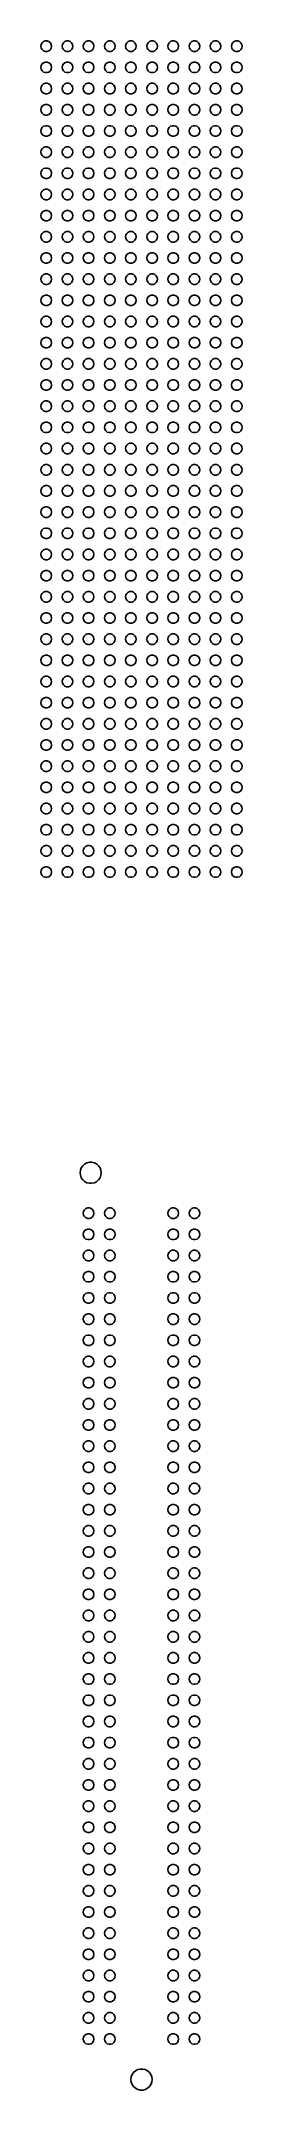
# Model space of a CAD drawing. Extents: x 8.91 to 9.39, y -5.99 to -1.15.
import ezdxf

# ---------------------------------------------------------------- set-up
doc = ezdxf.new("R2010")
doc.units = 0
doc.header["$MEASUREMENT"] = 0
doc.layers.add('BLACK', color=7, linetype='CONTINUOUS')

msp = doc.modelspace()

# ---------------------------------------------------------------- linework, layer by layer
at = {"layer": 'BLACK', "linetype": 'CONTINUOUS'}
for p, q in [((8.912, -1.1616), (8.9128, -1.1573)), ((8.9128, -1.1573), (8.915, -1.1535)), ((8.915, -1.1535), (8.9183, -1.1507)), ((8.9183, -1.1507), (8.9224, -1.1492)), ((8.9224, -1.1492), (8.9268, -1.1492)), ((8.9268, -1.1492), (8.9309, -1.1507)), ((8.9309, -1.1507), (8.9343, -1.1535)), ((8.9343, -1.1535), (8.9364, -1.1573)), ((8.9364, -1.1573), (8.9372, -1.1616)), ((8.962, -1.1616), (8.9628, -1.1573)), ((8.9628, -1.1573), (8.965, -1.1535)), ((8.965, -1.1535), (8.9683, -1.1507)), ((8.9683, -1.1507), (8.9724, -1.1492)), ((8.9724, -1.1492), (8.9768, -1.1492)), ((8.9768, -1.1492), (8.9809, -1.1507)), ((8.9809, -1.1507), (8.9843, -1.1535)), ((8.9843, -1.1535), (8.9864, -1.1573)), ((8.9864, -1.1573), (8.9872, -1.1616)), ((9.012, -1.1616), (9.0128, -1.1573)), ((9.0128, -1.1573), (9.015, -1.1535)), ((9.015, -1.1535), (9.0183, -1.1507)), ((9.0183, -1.1507), (9.0224, -1.1492)), ((9.0224, -1.1492), (9.0268, -1.1492)), ((9.0268, -1.1492), (9.0309, -1.1507)), ((9.0309, -1.1507), (9.0343, -1.1535)), ((9.0343, -1.1535), (9.0364, -1.1573)), ((9.0364, -1.1573), (9.0372, -1.1616)), ((9.062, -1.1616), (9.0628, -1.1573)), ((9.0628, -1.1573), (9.065, -1.1535)), ((9.065, -1.1535), (9.0683, -1.1507)), ((9.0683, -1.1507), (9.0724, -1.1492)), ((9.0724, -1.1492), (9.0768, -1.1492)), ((9.0768, -1.1492), (9.0809, -1.1507)), ((9.0809, -1.1507), (9.0843, -1.1535)), ((9.0843, -1.1535), (9.0864, -1.1573)), ((9.0864, -1.1573), (9.0872, -1.1616)), ((9.1118, -1.1616), (9.1126, -1.1573)), ((9.1126, -1.1573), (9.1148, -1.1535)), ((9.1148, -1.1535), (9.1181, -1.1507)), ((9.1181, -1.1507), (9.1222, -1.1492)), ((9.1222, -1.1492), (9.1266, -1.1492)), ((9.1266, -1.1492), (9.1307, -1.1507)), ((9.1307, -1.1507), (9.1341, -1.1535)), ((9.1341, -1.1535), (9.1362, -1.1573)), ((9.1362, -1.1573), (9.137, -1.1616)), ((9.1622, -1.1616), (9.163, -1.1573)), ((9.163, -1.1573), (9.1652, -1.1535)), ((9.1652, -1.1535), (9.1685, -1.1507)), ((9.1685, -1.1507), (9.1726, -1.1492)), ((9.1726, -1.1492), (9.177, -1.1492)), ((9.177, -1.1492), (9.1811, -1.1507)), ((9.1811, -1.1507), (9.1845, -1.1535)), ((9.1845, -1.1535), (9.1866, -1.1573)), ((9.1866, -1.1573), (9.1874, -1.1616)), ((9.212, -1.1616), (9.2128, -1.1573)), ((9.2128, -1.1573), (9.215, -1.1535)), ((9.215, -1.1535), (9.2183, -1.1507)), ((9.2183, -1.1507), (9.2224, -1.1492)), ((9.2224, -1.1492), (9.2268, -1.1492)), ((9.2268, -1.1492), (9.2309, -1.1507)), ((9.2309, -1.1507), (9.2343, -1.1535)), ((9.2343, -1.1535), (9.2364, -1.1573)), ((9.2364, -1.1573), (9.2372, -1.1616)), ((9.262, -1.1616), (9.2628, -1.1573)), ((9.2628, -1.1573), (9.265, -1.1535)), ((9.265, -1.1535), (9.2683, -1.1507)), ((9.2683, -1.1507), (9.2724, -1.1492)), ((9.2724, -1.1492), (9.2768, -1.1492)), ((9.2768, -1.1492), (9.2809, -1.1507)), ((9.2809, -1.1507), (9.2843, -1.1535)), ((9.2843, -1.1535), (9.2864, -1.1573)), ((9.2864, -1.1573), (9.2872, -1.1616)), ((9.312, -1.1616), (9.3128, -1.1573)), ((9.3128, -1.1573), (9.315, -1.1535)), ((9.315, -1.1535), (9.3183, -1.1507)), ((9.3183, -1.1507), (9.3224, -1.1492)), ((9.3224, -1.1492), (9.3268, -1.1492)), ((9.3268, -1.1492), (9.3309, -1.1507)), ((9.3309, -1.1507), (9.3343, -1.1535)), ((9.3343, -1.1535), (9.3364, -1.1573)), ((9.3364, -1.1573), (9.3372, -1.1616)), ((9.362, -1.1616), (9.3628, -1.1573)), ((9.3628, -1.1573), (9.365, -1.1535)), ((9.365, -1.1535), (9.3683, -1.1507)), ((9.3683, -1.1507), (9.3724, -1.1492)), ((9.3724, -1.1492), (9.3768, -1.1492)), ((9.3768, -1.1492), (9.3809, -1.1507)), ((9.3809, -1.1507), (9.3843, -1.1535)), ((9.3843, -1.1535), (9.3864, -1.1573)), ((9.3864, -1.1573), (9.3872, -1.1616)), ((8.9128, -1.1659), (8.912, -1.1616)), ((8.912, -1.2116), (8.9128, -1.2073)), ((8.915, -1.1697), (8.9128, -1.1659)), ((8.9128, -1.2073), (8.915, -1.2035)), ((8.9183, -1.1725), (8.915, -1.1697)), ((8.915, -1.2035), (8.9183, -1.2007)), ((8.9224, -1.174), (8.9183, -1.1725)), ((8.9183, -1.2007), (8.9224, -1.1992)), ((8.9268, -1.174), (8.9224, -1.174)), ((8.9224, -1.1992), (8.9268, -1.1992)), ((8.9309, -1.1725), (8.9268, -1.174)), ((8.9268, -1.1992), (8.9309, -1.2007)), ((8.9343, -1.1697), (8.9309, -1.1725)), ((8.9309, -1.2007), (8.9343, -1.2035)), ((8.9364, -1.1659), (8.9343, -1.1697)), ((8.9343, -1.2035), (8.9364, -1.2073)), ((8.9372, -1.1616), (8.9364, -1.1659)), ((8.9364, -1.2073), (8.9372, -1.2116)), ((8.9628, -1.1659), (8.962, -1.1616)), ((8.962, -1.2116), (8.9628, -1.2073)), ((8.965, -1.1697), (8.9628, -1.1659)), ((8.9628, -1.2073), (8.965, -1.2035)), ((8.9683, -1.1725), (8.965, -1.1697)), ((8.965, -1.2035), (8.9683, -1.2007)), ((8.9724, -1.174), (8.9683, -1.1725)), ((8.9683, -1.2007), (8.9724, -1.1992)), ((8.9768, -1.174), (8.9724, -1.174)), ((8.9724, -1.1992), (8.9768, -1.1992)), ((8.9809, -1.1725), (8.9768, -1.174)), ((8.9768, -1.1992), (8.9809, -1.2007)), ((8.9843, -1.1697), (8.9809, -1.1725)), ((8.9809, -1.2007), (8.9843, -1.2035)), ((8.9864, -1.1659), (8.9843, -1.1697)), ((8.9843, -1.2035), (8.9864, -1.2073)), ((8.9872, -1.1616), (8.9864, -1.1659)), ((8.9864, -1.2073), (8.9872, -1.2116)), ((9.0128, -1.1659), (9.012, -1.1616)), ((9.012, -1.2116), (9.0128, -1.2073)), ((9.015, -1.1697), (9.0128, -1.1659)), ((9.0128, -1.2073), (9.015, -1.2035)), ((9.0183, -1.1725), (9.015, -1.1697)), ((9.015, -1.2035), (9.0183, -1.2007)), ((9.0224, -1.174), (9.0183, -1.1725)), ((9.0183, -1.2007), (9.0224, -1.1992)), ((9.0268, -1.174), (9.0224, -1.174)), ((9.0224, -1.1992), (9.0268, -1.1992)), ((9.0309, -1.1725), (9.0268, -1.174)), ((9.0268, -1.1992), (9.0309, -1.2007)), ((9.0343, -1.1697), (9.0309, -1.1725)), ((9.0309, -1.2007), (9.0343, -1.2035)), ((9.0364, -1.1659), (9.0343, -1.1697)), ((9.0343, -1.2035), (9.0364, -1.2073)), ((9.0372, -1.1616), (9.0364, -1.1659)), ((9.0364, -1.2073), (9.0372, -1.2116)), ((9.0628, -1.1659), (9.062, -1.1616)), ((9.062, -1.2116), (9.0628, -1.2073)), ((9.065, -1.1697), (9.0628, -1.1659)), ((9.0628, -1.2073), (9.065, -1.2035)), ((9.0683, -1.1725), (9.065, -1.1697)), ((9.065, -1.2035), (9.0683, -1.2007)), ((9.0724, -1.174), (9.0683, -1.1725)), ((9.0683, -1.2007), (9.0724, -1.1992)), ((9.0768, -1.174), (9.0724, -1.174)), ((9.0724, -1.1992), (9.0768, -1.1992)), ((9.0809, -1.1725), (9.0768, -1.174)), ((9.0768, -1.1992), (9.0809, -1.2007)), ((9.0843, -1.1697), (9.0809, -1.1725)), ((9.0809, -1.2007), (9.0843, -1.2035)), ((9.0864, -1.1659), (9.0843, -1.1697)), ((9.0843, -1.2035), (9.0864, -1.2073)), ((9.0872, -1.1616), (9.0864, -1.1659)), ((9.0864, -1.2073), (9.0872, -1.2116)), ((9.1126, -1.1659), (9.1118, -1.1616)), ((9.1118, -1.2116), (9.1126, -1.2073)), ((9.1148, -1.1697), (9.1126, -1.1659)), ((9.1126, -1.2073), (9.1148, -1.2035)), ((9.1181, -1.1725), (9.1148, -1.1697)), ((9.1148, -1.2035), (9.1181, -1.2007)), ((9.1222, -1.174), (9.1181, -1.1725)), ((9.1181, -1.2007), (9.1222, -1.1992)), ((9.1266, -1.174), (9.1222, -1.174)), ((9.1222, -1.1992), (9.1266, -1.1992)), ((9.1307, -1.1725), (9.1266, -1.174)), ((9.1266, -1.1992), (9.1307, -1.2007)), ((9.1341, -1.1697), (9.1307, -1.1725)), ((9.1307, -1.2007), (9.1341, -1.2035)), ((9.1362, -1.1659), (9.1341, -1.1697)), ((9.1341, -1.2035), (9.1362, -1.2073)), ((9.137, -1.1616), (9.1362, -1.1659)), ((9.1362, -1.2073), (9.137, -1.2116)), ((9.163, -1.1659), (9.1622, -1.1616)), ((9.1622, -1.2116), (9.163, -1.2073)), ((9.1652, -1.1697), (9.163, -1.1659)), ((9.163, -1.2073), (9.1652, -1.2035)), ((9.1685, -1.1725), (9.1652, -1.1697)), ((9.1652, -1.2035), (9.1685, -1.2007)), ((9.1726, -1.174), (9.1685, -1.1725)), ((9.1685, -1.2007), (9.1726, -1.1992)), ((9.177, -1.174), (9.1726, -1.174)), ((9.1726, -1.1992), (9.177, -1.1992)), ((9.1811, -1.1725), (9.177, -1.174)), ((9.177, -1.1992), (9.1811, -1.2007)), ((9.1845, -1.1697), (9.1811, -1.1725)), ((9.1811, -1.2007), (9.1845, -1.2035)), ((9.1866, -1.1659), (9.1845, -1.1697)), ((9.1845, -1.2035), (9.1866, -1.2073)), ((9.1874, -1.1616), (9.1866, -1.1659)), ((9.1866, -1.2073), (9.1874, -1.2116)), ((9.2128, -1.1659), (9.212, -1.1616)), ((9.212, -1.2116), (9.2128, -1.2073)), ((9.215, -1.1697), (9.2128, -1.1659)), ((9.2128, -1.2073), (9.215, -1.2035)), ((9.2183, -1.1725), (9.215, -1.1697)), ((9.215, -1.2035), (9.2183, -1.2007)), ((9.2224, -1.174), (9.2183, -1.1725)), ((9.2183, -1.2007), (9.2224, -1.1992)), ((9.2268, -1.174), (9.2224, -1.174)), ((9.2224, -1.1992), (9.2268, -1.1992)), ((9.2309, -1.1725), (9.2268, -1.174)), ((9.2268, -1.1992), (9.2309, -1.2007)), ((9.2343, -1.1697), (9.2309, -1.1725)), ((9.2309, -1.2007), (9.2343, -1.2035)), ((9.2364, -1.1659), (9.2343, -1.1697)), ((9.2343, -1.2035), (9.2364, -1.2073)), ((9.2372, -1.1616), (9.2364, -1.1659)), ((9.2364, -1.2073), (9.2372, -1.2116)), ((9.2628, -1.1659), (9.262, -1.1616)), ((9.262, -1.2116), (9.2628, -1.2073)), ((9.265, -1.1697), (9.2628, -1.1659)), ((9.2628, -1.2073), (9.265, -1.2035)), ((9.2683, -1.1725), (9.265, -1.1697)), ((9.265, -1.2035), (9.2683, -1.2007)), ((9.2724, -1.174), (9.2683, -1.1725)), ((9.2683, -1.2007), (9.2724, -1.1992)), ((9.2768, -1.174), (9.2724, -1.174)), ((9.2724, -1.1992), (9.2768, -1.1992)), ((9.2809, -1.1725), (9.2768, -1.174)), ((9.2768, -1.1992), (9.2809, -1.2007)), ((9.2843, -1.1697), (9.2809, -1.1725)), ((9.2809, -1.2007), (9.2843, -1.2035)), ((9.2864, -1.1659), (9.2843, -1.1697)), ((9.2843, -1.2035), (9.2864, -1.2073)), ((9.2872, -1.1616), (9.2864, -1.1659)), ((9.2864, -1.2073), (9.2872, -1.2116)), ((9.3128, -1.1659), (9.312, -1.1616)), ((9.312, -1.2116), (9.3128, -1.2073)), ((9.315, -1.1697), (9.3128, -1.1659)), ((9.3128, -1.2073), (9.315, -1.2035)), ((9.3183, -1.1725), (9.315, -1.1697)), ((9.315, -1.2035), (9.3183, -1.2007)), ((9.3224, -1.174), (9.3183, -1.1725)), ((9.3183, -1.2007), (9.3224, -1.1992)), ((9.3268, -1.174), (9.3224, -1.174)), ((9.3224, -1.1992), (9.3268, -1.1992)), ((9.3309, -1.1725), (9.3268, -1.174)), ((9.3268, -1.1992), (9.3309, -1.2007)), ((9.3343, -1.1697), (9.3309, -1.1725)), ((9.3309, -1.2007), (9.3343, -1.2035)), ((9.3364, -1.1659), (9.3343, -1.1697)), ((9.3343, -1.2035), (9.3364, -1.2073)), ((9.3372, -1.1616), (9.3364, -1.1659)), ((9.3364, -1.2073), (9.3372, -1.2116)), ((9.3628, -1.1659), (9.362, -1.1616)), ((9.362, -1.2116), (9.3628, -1.2073)), ((9.365, -1.1697), (9.3628, -1.1659)), ((9.3628, -1.2073), (9.365, -1.2035)), ((9.3683, -1.1725), (9.365, -1.1697)), ((9.365, -1.2035), (9.3683, -1.2007)), ((9.3724, -1.174), (9.3683, -1.1725)), ((9.3683, -1.2007), (9.3724, -1.1992)), ((9.3768, -1.174), (9.3724, -1.174)), ((9.3724, -1.1992), (9.3768, -1.1992)), ((9.3809, -1.1725), (9.3768, -1.174)), ((9.3768, -1.1992), (9.3809, -1.2007)), ((9.3843, -1.1697), (9.3809, -1.1725)), ((9.3809, -1.2007), (9.3843, -1.2035)), ((9.3864, -1.1659), (9.3843, -1.1697)), ((9.3843, -1.2035), (9.3864, -1.2073)), ((9.3872, -1.1616), (9.3864, -1.1659)), ((9.3864, -1.2073), (9.3872, -1.2116)), ((8.9128, -1.2159), (8.912, -1.2116)), ((8.912, -1.2616), (8.9128, -1.2573)), ((8.915, -1.2197), (8.9128, -1.2159)), ((8.9128, -1.2573), (8.915, -1.2535)), ((8.9183, -1.2225), (8.915, -1.2197)), ((8.915, -1.2535), (8.9183, -1.2507)), ((8.9224, -1.224), (8.9183, -1.2225)), ((8.9183, -1.2507), (8.9224, -1.2492)), ((8.9268, -1.224), (8.9224, -1.224)), ((8.9224, -1.2492), (8.9268, -1.2492)), ((8.9309, -1.2225), (8.9268, -1.224)), ((8.9268, -1.2492), (8.9309, -1.2507)), ((8.9343, -1.2197), (8.9309, -1.2225)), ((8.9309, -1.2507), (8.9343, -1.2535)), ((8.9364, -1.2159), (8.9343, -1.2197)), ((8.9343, -1.2535), (8.9364, -1.2573)), ((8.9372, -1.2116), (8.9364, -1.2159)), ((8.9364, -1.2573), (8.9372, -1.2616)), ((8.9628, -1.2159), (8.962, -1.2116)), ((8.962, -1.2616), (8.9628, -1.2573)), ((8.965, -1.2197), (8.9628, -1.2159)), ((8.9628, -1.2573), (8.965, -1.2535)), ((8.9683, -1.2225), (8.965, -1.2197)), ((8.965, -1.2535), (8.9683, -1.2507)), ((8.9724, -1.224), (8.9683, -1.2225)), ((8.9683, -1.2507), (8.9724, -1.2492)), ((8.9768, -1.224), (8.9724, -1.224)), ((8.9724, -1.2492), (8.9768, -1.2492)), ((8.9809, -1.2225), (8.9768, -1.224)), ((8.9768, -1.2492), (8.9809, -1.2507)), ((8.9843, -1.2197), (8.9809, -1.2225)), ((8.9809, -1.2507), (8.9843, -1.2535)), ((8.9864, -1.2159), (8.9843, -1.2197)), ((8.9843, -1.2535), (8.9864, -1.2573)), ((8.9872, -1.2116), (8.9864, -1.2159)), ((8.9864, -1.2573), (8.9872, -1.2616)), ((9.0128, -1.2159), (9.012, -1.2116)), ((9.012, -1.2616), (9.0128, -1.2573)), ((9.015, -1.2197), (9.0128, -1.2159)), ((9.0128, -1.2573), (9.015, -1.2535)), ((9.0183, -1.2225), (9.015, -1.2197)), ((9.015, -1.2535), (9.0183, -1.2507)), ((9.0224, -1.224), (9.0183, -1.2225)), ((9.0183, -1.2507), (9.0224, -1.2492)), ((9.0268, -1.224), (9.0224, -1.224)), ((9.0224, -1.2492), (9.0268, -1.2492)), ((9.0309, -1.2225), (9.0268, -1.224)), ((9.0268, -1.2492), (9.0309, -1.2507)), ((9.0343, -1.2197), (9.0309, -1.2225)), ((9.0309, -1.2507), (9.0343, -1.2535)), ((9.0364, -1.2159), (9.0343, -1.2197)), ((9.0343, -1.2535), (9.0364, -1.2573)), ((9.0372, -1.2116), (9.0364, -1.2159)), ((9.0364, -1.2573), (9.0372, -1.2616)), ((9.0628, -1.2159), (9.062, -1.2116)), ((9.062, -1.2616), (9.0628, -1.2573)), ((9.065, -1.2197), (9.0628, -1.2159)), ((9.0628, -1.2573), (9.065, -1.2535)), ((9.0683, -1.2225), (9.065, -1.2197)), ((9.065, -1.2535), (9.0683, -1.2507)), ((9.0724, -1.224), (9.0683, -1.2225)), ((9.0683, -1.2507), (9.0724, -1.2492)), ((9.0768, -1.224), (9.0724, -1.224)), ((9.0724, -1.2492), (9.0768, -1.2492)), ((9.0809, -1.2225), (9.0768, -1.224)), ((9.0768, -1.2492), (9.0809, -1.2507)), ((9.0843, -1.2197), (9.0809, -1.2225)), ((9.0809, -1.2507), (9.0843, -1.2535)), ((9.0864, -1.2159), (9.0843, -1.2197)), ((9.0843, -1.2535), (9.0864, -1.2573)), ((9.0872, -1.2116), (9.0864, -1.2159)), ((9.0864, -1.2573), (9.0872, -1.2616)), ((9.1126, -1.2159), (9.1118, -1.2116)), ((9.1118, -1.2616), (9.1126, -1.2573)), ((9.1148, -1.2197), (9.1126, -1.2159)), ((9.1126, -1.2573), (9.1148, -1.2535)), ((9.1181, -1.2225), (9.1148, -1.2197)), ((9.1148, -1.2535), (9.1181, -1.2507)), ((9.1222, -1.224), (9.1181, -1.2225)), ((9.1181, -1.2507), (9.1222, -1.2492)), ((9.1266, -1.224), (9.1222, -1.224)), ((9.1222, -1.2492), (9.1266, -1.2492)), ((9.1307, -1.2225), (9.1266, -1.224)), ((9.1266, -1.2492), (9.1307, -1.2507)), ((9.1341, -1.2197), (9.1307, -1.2225)), ((9.1307, -1.2507), (9.1341, -1.2535)), ((9.1362, -1.2159), (9.1341, -1.2197)), ((9.1341, -1.2535), (9.1362, -1.2573)), ((9.137, -1.2116), (9.1362, -1.2159)), ((9.1362, -1.2573), (9.137, -1.2616)), ((9.163, -1.2159), (9.1622, -1.2116)), ((9.1622, -1.2616), (9.163, -1.2573)), ((9.1652, -1.2197), (9.163, -1.2159)), ((9.163, -1.2573), (9.1652, -1.2535)), ((9.1685, -1.2225), (9.1652, -1.2197)), ((9.1652, -1.2535), (9.1685, -1.2507)), ((9.1726, -1.224), (9.1685, -1.2225)), ((9.1685, -1.2507), (9.1726, -1.2492)), ((9.177, -1.224), (9.1726, -1.224)), ((9.1726, -1.2492), (9.177, -1.2492)), ((9.1811, -1.2225), (9.177, -1.224)), ((9.177, -1.2492), (9.1811, -1.2507)), ((9.1845, -1.2197), (9.1811, -1.2225)), ((9.1811, -1.2507), (9.1845, -1.2535)), ((9.1866, -1.2159), (9.1845, -1.2197)), ((9.1845, -1.2535), (9.1866, -1.2573)), ((9.1874, -1.2116), (9.1866, -1.2159)), ((9.1866, -1.2573), (9.1874, -1.2616)), ((9.2128, -1.2159), (9.212, -1.2116)), ((9.212, -1.2616), (9.2128, -1.2573)), ((9.215, -1.2197), (9.2128, -1.2159)), ((9.2128, -1.2573), (9.215, -1.2535)), ((9.2183, -1.2225), (9.215, -1.2197)), ((9.215, -1.2535), (9.2183, -1.2507)), ((9.2224, -1.224), (9.2183, -1.2225)), ((9.2183, -1.2507), (9.2224, -1.2492)), ((9.2268, -1.224), (9.2224, -1.224)), ((9.2224, -1.2492), (9.2268, -1.2492)), ((9.2309, -1.2225), (9.2268, -1.224)), ((9.2268, -1.2492), (9.2309, -1.2507)), ((9.2343, -1.2197), (9.2309, -1.2225)), ((9.2309, -1.2507), (9.2343, -1.2535)), ((9.2364, -1.2159), (9.2343, -1.2197)), ((9.2343, -1.2535), (9.2364, -1.2573)), ((9.2372, -1.2116), (9.2364, -1.2159)), ((9.2364, -1.2573), (9.2372, -1.2616)), ((9.2628, -1.2159), (9.262, -1.2116)), ((9.262, -1.2616), (9.2628, -1.2573)), ((9.265, -1.2197), (9.2628, -1.2159)), ((9.2628, -1.2573), (9.265, -1.2535)), ((9.2683, -1.2225), (9.265, -1.2197)), ((9.265, -1.2535), (9.2683, -1.2507)), ((9.2724, -1.224), (9.2683, -1.2225)), ((9.2683, -1.2507), (9.2724, -1.2492)), ((9.2768, -1.224), (9.2724, -1.224)), ((9.2724, -1.2492), (9.2768, -1.2492)), ((9.2809, -1.2225), (9.2768, -1.224)), ((9.2768, -1.2492), (9.2809, -1.2507)), ((9.2843, -1.2197), (9.2809, -1.2225)), ((9.2809, -1.2507), (9.2843, -1.2535)), ((9.2864, -1.2159), (9.2843, -1.2197)), ((9.2843, -1.2535), (9.2864, -1.2573)), ((9.2872, -1.2116), (9.2864, -1.2159)), ((9.2864, -1.2573), (9.2872, -1.2616)), ((9.3128, -1.2159), (9.312, -1.2116)), ((9.312, -1.2616), (9.3128, -1.2573)), ((9.315, -1.2197), (9.3128, -1.2159)), ((9.3128, -1.2573), (9.315, -1.2535)), ((9.3183, -1.2225), (9.315, -1.2197)), ((9.315, -1.2535), (9.3183, -1.2507)), ((9.3224, -1.224), (9.3183, -1.2225)), ((9.3183, -1.2507), (9.3224, -1.2492)), ((9.3268, -1.224), (9.3224, -1.224)), ((9.3224, -1.2492), (9.3268, -1.2492)), ((9.3309, -1.2225), (9.3268, -1.224)), ((9.3268, -1.2492), (9.3309, -1.2507)), ((9.3343, -1.2197), (9.3309, -1.2225)), ((9.3309, -1.2507), (9.3343, -1.2535)), ((9.3364, -1.2159), (9.3343, -1.2197)), ((9.3343, -1.2535), (9.3364, -1.2573)), ((9.3372, -1.2116), (9.3364, -1.2159)), ((9.3364, -1.2573), (9.3372, -1.2616)), ((9.3628, -1.2159), (9.362, -1.2116)), ((9.362, -1.2616), (9.3628, -1.2573)), ((9.365, -1.2197), (9.3628, -1.2159)), ((9.3628, -1.2573), (9.365, -1.2535)), ((9.3683, -1.2225), (9.365, -1.2197)), ((9.365, -1.2535), (9.3683, -1.2507)), ((9.3724, -1.224), (9.3683, -1.2225)), ((9.3683, -1.2507), (9.3724, -1.2492)), ((9.3768, -1.224), (9.3724, -1.224)), ((9.3724, -1.2492), (9.3768, -1.2492)), ((9.3809, -1.2225), (9.3768, -1.224)), ((9.3768, -1.2492), (9.3809, -1.2507)), ((9.3843, -1.2197), (9.3809, -1.2225)), ((9.3809, -1.2507), (9.3843, -1.2535)), ((9.3864, -1.2159), (9.3843, -1.2197)), ((9.3843, -1.2535), (9.3864, -1.2573)), ((9.3872, -1.2116), (9.3864, -1.2159)), ((9.3864, -1.2573), (9.3872, -1.2616)), ((8.9128, -1.2659), (8.912, -1.2616)), ((8.915, -1.2697), (8.9128, -1.2659)), ((8.9128, -1.3073), (8.915, -1.3035)), ((8.9183, -1.2725), (8.915, -1.2697)), ((8.915, -1.3035), (8.9183, -1.3007)), ((8.9224, -1.274), (8.9183, -1.2725)), ((8.9183, -1.3007), (8.9224, -1.2992)), ((8.9268, -1.274), (8.9224, -1.274)), ((8.9224, -1.2992), (8.9268, -1.2992)), ((8.9309, -1.2725), (8.9268, -1.274)), ((8.9268, -1.2992), (8.9309, -1.3007)), ((8.9343, -1.2697), (8.9309, -1.2725)), ((8.9309, -1.3007), (8.9343, -1.3035)), ((8.9364, -1.2659), (8.9343, -1.2697)), ((8.9343, -1.3035), (8.9364, -1.3073)), ((8.9372, -1.2616), (8.9364, -1.2659)), ((8.9628, -1.2659), (8.962, -1.2616)), ((8.965, -1.2697), (8.9628, -1.2659)), ((8.9628, -1.3073), (8.965, -1.3035)), ((8.9683, -1.2725), (8.965, -1.2697)), ((8.965, -1.3035), (8.9683, -1.3007)), ((8.9724, -1.274), (8.9683, -1.2725)), ((8.9683, -1.3007), (8.9724, -1.2992)), ((8.9768, -1.274), (8.9724, -1.274)), ((8.9724, -1.2992), (8.9768, -1.2992)), ((8.9809, -1.2725), (8.9768, -1.274)), ((8.9768, -1.2992), (8.9809, -1.3007)), ((8.9843, -1.2697), (8.9809, -1.2725)), ((8.9809, -1.3007), (8.9843, -1.3035)), ((8.9864, -1.2659), (8.9843, -1.2697)), ((8.9843, -1.3035), (8.9864, -1.3073)), ((8.9872, -1.2616), (8.9864, -1.2659)), ((9.0128, -1.2659), (9.012, -1.2616)), ((9.015, -1.2697), (9.0128, -1.2659)), ((9.0128, -1.3073), (9.015, -1.3035)), ((9.0183, -1.2725), (9.015, -1.2697)), ((9.015, -1.3035), (9.0183, -1.3007)), ((9.0224, -1.274), (9.0183, -1.2725)), ((9.0183, -1.3007), (9.0224, -1.2992)), ((9.0268, -1.274), (9.0224, -1.274)), ((9.0224, -1.2992), (9.0268, -1.2992)), ((9.0309, -1.2725), (9.0268, -1.274)), ((9.0268, -1.2992), (9.0309, -1.3007)), ((9.0343, -1.2697), (9.0309, -1.2725)), ((9.0309, -1.3007), (9.0343, -1.3035)), ((9.0364, -1.2659), (9.0343, -1.2697)), ((9.0343, -1.3035), (9.0364, -1.3073)), ((9.0372, -1.2616), (9.0364, -1.2659)), ((9.0628, -1.2659), (9.062, -1.2616)), ((9.065, -1.2697), (9.0628, -1.2659)), ((9.0628, -1.3073), (9.065, -1.3035)), ((9.0683, -1.2725), (9.065, -1.2697)), ((9.065, -1.3035), (9.0683, -1.3007)), ((9.0724, -1.274), (9.0683, -1.2725)), ((9.0683, -1.3007), (9.0724, -1.2992)), ((9.0768, -1.274), (9.0724, -1.274)), ((9.0724, -1.2992), (9.0768, -1.2992)), ((9.0809, -1.2725), (9.0768, -1.274)), ((9.0768, -1.2992), (9.0809, -1.3007)), ((9.0843, -1.2697), (9.0809, -1.2725)), ((9.0809, -1.3007), (9.0843, -1.3035)), ((9.0864, -1.2659), (9.0843, -1.2697)), ((9.0843, -1.3035), (9.0864, -1.3073)), ((9.0872, -1.2616), (9.0864, -1.2659)), ((9.1126, -1.2659), (9.1118, -1.2616)), ((9.1148, -1.2697), (9.1126, -1.2659)), ((9.1126, -1.3073), (9.1148, -1.3035)), ((9.1181, -1.2725), (9.1148, -1.2697)), ((9.1148, -1.3035), (9.1181, -1.3007)), ((9.1222, -1.274), (9.1181, -1.2725)), ((9.1181, -1.3007), (9.1222, -1.2992)), ((9.1266, -1.274), (9.1222, -1.274)), ((9.1222, -1.2992), (9.1266, -1.2992)), ((9.1307, -1.2725), (9.1266, -1.274)), ((9.1266, -1.2992), (9.1307, -1.3007)), ((9.1341, -1.2697), (9.1307, -1.2725)), ((9.1307, -1.3007), (9.1341, -1.3035)), ((9.1362, -1.2659), (9.1341, -1.2697)), ((9.1341, -1.3035), (9.1362, -1.3073)), ((9.137, -1.2616), (9.1362, -1.2659)), ((9.163, -1.2659), (9.1622, -1.2616)), ((9.1652, -1.2697), (9.163, -1.2659)), ((9.163, -1.3073), (9.1652, -1.3035)), ((9.1685, -1.2725), (9.1652, -1.2697)), ((9.1652, -1.3035), (9.1685, -1.3007)), ((9.1726, -1.274), (9.1685, -1.2725)), ((9.1685, -1.3007), (9.1726, -1.2992)), ((9.177, -1.274), (9.1726, -1.274)), ((9.1726, -1.2992), (9.177, -1.2992)), ((9.1811, -1.2725), (9.177, -1.274)), ((9.177, -1.2992), (9.1811, -1.3007)), ((9.1845, -1.2697), (9.1811, -1.2725)), ((9.1811, -1.3007), (9.1845, -1.3035)), ((9.1866, -1.2659), (9.1845, -1.2697)), ((9.1845, -1.3035), (9.1866, -1.3073)), ((9.1874, -1.2616), (9.1866, -1.2659)), ((9.2128, -1.2659), (9.212, -1.2616)), ((9.215, -1.2697), (9.2128, -1.2659)), ((9.2128, -1.3073), (9.215, -1.3035)), ((9.2183, -1.2725), (9.215, -1.2697)), ((9.215, -1.3035), (9.2183, -1.3007)), ((9.2224, -1.274), (9.2183, -1.2725)), ((9.2183, -1.3007), (9.2224, -1.2992)), ((9.2268, -1.274), (9.2224, -1.274)), ((9.2224, -1.2992), (9.2268, -1.2992)), ((9.2309, -1.2725), (9.2268, -1.274)), ((9.2268, -1.2992), (9.2309, -1.3007)), ((9.2343, -1.2697), (9.2309, -1.2725)), ((9.2309, -1.3007), (9.2343, -1.3035)), ((9.2364, -1.2659), (9.2343, -1.2697)), ((9.2343, -1.3035), (9.2364, -1.3073)), ((9.2372, -1.2616), (9.2364, -1.2659)), ((9.2628, -1.2659), (9.262, -1.2616)), ((9.265, -1.2697), (9.2628, -1.2659)), ((9.2628, -1.3073), (9.265, -1.3035)), ((9.2683, -1.2725), (9.265, -1.2697)), ((9.265, -1.3035), (9.2683, -1.3007)), ((9.2724, -1.274), (9.2683, -1.2725)), ((9.2683, -1.3007), (9.2724, -1.2992)), ((9.2768, -1.274), (9.2724, -1.274)), ((9.2724, -1.2992), (9.2768, -1.2992)), ((9.2809, -1.2725), (9.2768, -1.274)), ((9.2768, -1.2992), (9.2809, -1.3007)), ((9.2843, -1.2697), (9.2809, -1.2725)), ((9.2809, -1.3007), (9.2843, -1.3035)), ((9.2864, -1.2659), (9.2843, -1.2697)), ((9.2843, -1.3035), (9.2864, -1.3073)), ((9.2872, -1.2616), (9.2864, -1.2659)), ((9.3128, -1.2659), (9.312, -1.2616)), ((9.315, -1.2697), (9.3128, -1.2659)), ((9.3128, -1.3073), (9.315, -1.3035)), ((9.3183, -1.2725), (9.315, -1.2697)), ((9.315, -1.3035), (9.3183, -1.3007)), ((9.3224, -1.274), (9.3183, -1.2725)), ((9.3183, -1.3007), (9.3224, -1.2992)), ((9.3268, -1.274), (9.3224, -1.274)), ((9.3224, -1.2992), (9.3268, -1.2992)), ((9.3309, -1.2725), (9.3268, -1.274)), ((9.3268, -1.2992), (9.3309, -1.3007)), ((9.3343, -1.2697), (9.3309, -1.2725)), ((9.3309, -1.3007), (9.3343, -1.3035)), ((9.3364, -1.2659), (9.3343, -1.2697)), ((9.3343, -1.3035), (9.3364, -1.3073)), ((9.3372, -1.2616), (9.3364, -1.2659)), ((9.3628, -1.2659), (9.362, -1.2616)), ((9.365, -1.2697), (9.3628, -1.2659)), ((9.3628, -1.3073), (9.365, -1.3035)), ((9.3683, -1.2725), (9.365, -1.2697)), ((9.365, -1.3035), (9.3683, -1.3007)), ((9.3724, -1.274), (9.3683, -1.2725)), ((9.3683, -1.3007), (9.3724, -1.2992)), ((9.3768, -1.274), (9.3724, -1.274)), ((9.3724, -1.2992), (9.3768, -1.2992)), ((9.3809, -1.2725), (9.3768, -1.274)), ((9.3768, -1.2992), (9.3809, -1.3007)), ((9.3843, -1.2697), (9.3809, -1.2725)), ((9.3809, -1.3007), (9.3843, -1.3035)), ((9.3864, -1.2659), (9.3843, -1.2697)), ((9.3843, -1.3035), (9.3864, -1.3073)), ((9.3872, -1.2616), (9.3864, -1.2659)), ((8.912, -1.3116), (8.9128, -1.3073)), ((8.9128, -1.3159), (8.912, -1.3116)), ((8.915, -1.3197), (8.9128, -1.3159)), ((8.9128, -1.3573), (8.915, -1.3535)), ((8.9183, -1.3225), (8.915, -1.3197)), ((8.915, -1.3535), (8.9183, -1.3507)), ((8.9224, -1.324), (8.9183, -1.3225)), ((8.9183, -1.3507), (8.9224, -1.3492)), ((8.9268, -1.324), (8.9224, -1.324)), ((8.9224, -1.3492), (8.9268, -1.3492)), ((8.9309, -1.3225), (8.9268, -1.324)), ((8.9268, -1.3492), (8.9309, -1.3507)), ((8.9343, -1.3197), (8.9309, -1.3225)), ((8.9309, -1.3507), (8.9343, -1.3535)), ((8.9364, -1.3159), (8.9343, -1.3197)), ((8.9343, -1.3535), (8.9364, -1.3573)), ((8.9364, -1.3073), (8.9372, -1.3116)), ((8.9372, -1.3116), (8.9364, -1.3159)), ((8.962, -1.3116), (8.9628, -1.3073)), ((8.9628, -1.3159), (8.962, -1.3116)), ((8.965, -1.3197), (8.9628, -1.3159)), ((8.9628, -1.3573), (8.965, -1.3535)), ((8.9683, -1.3225), (8.965, -1.3197)), ((8.965, -1.3535), (8.9683, -1.3507)), ((8.9724, -1.324), (8.9683, -1.3225)), ((8.9683, -1.3507), (8.9724, -1.3492)), ((8.9768, -1.324), (8.9724, -1.324)), ((8.9724, -1.3492), (8.9768, -1.3492)), ((8.9809, -1.3225), (8.9768, -1.324)), ((8.9768, -1.3492), (8.9809, -1.3507)), ((8.9843, -1.3197), (8.9809, -1.3225)), ((8.9809, -1.3507), (8.9843, -1.3535)), ((8.9864, -1.3159), (8.9843, -1.3197)), ((8.9843, -1.3535), (8.9864, -1.3573)), ((8.9864, -1.3073), (8.9872, -1.3116)), ((8.9872, -1.3116), (8.9864, -1.3159)), ((9.012, -1.3116), (9.0128, -1.3073)), ((9.0128, -1.3159), (9.012, -1.3116)), ((9.015, -1.3197), (9.0128, -1.3159)), ((9.0128, -1.3573), (9.015, -1.3535)), ((9.0183, -1.3225), (9.015, -1.3197)), ((9.015, -1.3535), (9.0183, -1.3507)), ((9.0224, -1.324), (9.0183, -1.3225)), ((9.0183, -1.3507), (9.0224, -1.3492)), ((9.0268, -1.324), (9.0224, -1.324)), ((9.0224, -1.3492), (9.0268, -1.3492)), ((9.0309, -1.3225), (9.0268, -1.324)), ((9.0268, -1.3492), (9.0309, -1.3507)), ((9.0343, -1.3197), (9.0309, -1.3225)), ((9.0309, -1.3507), (9.0343, -1.3535)), ((9.0364, -1.3159), (9.0343, -1.3197)), ((9.0343, -1.3535), (9.0364, -1.3573)), ((9.0364, -1.3073), (9.0372, -1.3116)), ((9.0372, -1.3116), (9.0364, -1.3159)), ((9.062, -1.3116), (9.0628, -1.3073)), ((9.0628, -1.3159), (9.062, -1.3116)), ((9.065, -1.3197), (9.0628, -1.3159)), ((9.0628, -1.3573), (9.065, -1.3535)), ((9.0683, -1.3225), (9.065, -1.3197)), ((9.065, -1.3535), (9.0683, -1.3507)), ((9.0724, -1.324), (9.0683, -1.3225)), ((9.0683, -1.3507), (9.0724, -1.3492)), ((9.0768, -1.324), (9.0724, -1.324)), ((9.0724, -1.3492), (9.0768, -1.3492)), ((9.0809, -1.3225), (9.0768, -1.324)), ((9.0768, -1.3492), (9.0809, -1.3507)), ((9.0843, -1.3197), (9.0809, -1.3225)), ((9.0809, -1.3507), (9.0843, -1.3535)), ((9.0864, -1.3159), (9.0843, -1.3197)), ((9.0843, -1.3535), (9.0864, -1.3573)), ((9.0864, -1.3073), (9.0872, -1.3116)), ((9.0872, -1.3116), (9.0864, -1.3159)), ((9.1118, -1.3116), (9.1126, -1.3073)), ((9.1126, -1.3159), (9.1118, -1.3116)), ((9.1148, -1.3197), (9.1126, -1.3159)), ((9.1126, -1.3573), (9.1148, -1.3535)), ((9.1181, -1.3225), (9.1148, -1.3197)), ((9.1148, -1.3535), (9.1181, -1.3507)), ((9.1222, -1.324), (9.1181, -1.3225)), ((9.1181, -1.3507), (9.1222, -1.3492)), ((9.1266, -1.324), (9.1222, -1.324)), ((9.1222, -1.3492), (9.1266, -1.3492)), ((9.1307, -1.3225), (9.1266, -1.324)), ((9.1266, -1.3492), (9.1307, -1.3507)), ((9.1341, -1.3197), (9.1307, -1.3225)), ((9.1307, -1.3507), (9.1341, -1.3535)), ((9.1362, -1.3159), (9.1341, -1.3197)), ((9.1341, -1.3535), (9.1362, -1.3573)), ((9.1362, -1.3073), (9.137, -1.3116)), ((9.137, -1.3116), (9.1362, -1.3159)), ((9.1622, -1.3116), (9.163, -1.3073)), ((9.163, -1.3159), (9.1622, -1.3116)), ((9.1652, -1.3197), (9.163, -1.3159)), ((9.163, -1.3573), (9.1652, -1.3535)), ((9.1685, -1.3225), (9.1652, -1.3197)), ((9.1652, -1.3535), (9.1685, -1.3507)), ((9.1726, -1.324), (9.1685, -1.3225)), ((9.1685, -1.3507), (9.1726, -1.3492)), ((9.177, -1.324), (9.1726, -1.324)), ((9.1726, -1.3492), (9.177, -1.3492)), ((9.1811, -1.3225), (9.177, -1.324)), ((9.177, -1.3492), (9.1811, -1.3507)), ((9.1845, -1.3197), (9.1811, -1.3225)), ((9.1811, -1.3507), (9.1845, -1.3535)), ((9.1866, -1.3159), (9.1845, -1.3197)), ((9.1845, -1.3535), (9.1866, -1.3573)), ((9.1866, -1.3073), (9.1874, -1.3116)), ((9.1874, -1.3116), (9.1866, -1.3159)), ((9.212, -1.3116), (9.2128, -1.3073)), ((9.2128, -1.3159), (9.212, -1.3116)), ((9.215, -1.3197), (9.2128, -1.3159)), ((9.2128, -1.3573), (9.215, -1.3535)), ((9.2183, -1.3225), (9.215, -1.3197)), ((9.215, -1.3535), (9.2183, -1.3507)), ((9.2224, -1.324), (9.2183, -1.3225)), ((9.2183, -1.3507), (9.2224, -1.3492)), ((9.2268, -1.324), (9.2224, -1.324)), ((9.2224, -1.3492), (9.2268, -1.3492)), ((9.2309, -1.3225), (9.2268, -1.324)), ((9.2268, -1.3492), (9.2309, -1.3507)), ((9.2343, -1.3197), (9.2309, -1.3225)), ((9.2309, -1.3507), (9.2343, -1.3535)), ((9.2364, -1.3159), (9.2343, -1.3197)), ((9.2343, -1.3535), (9.2364, -1.3573)), ((9.2364, -1.3073), (9.2372, -1.3116)), ((9.2372, -1.3116), (9.2364, -1.3159)), ((9.262, -1.3116), (9.2628, -1.3073)), ((9.2628, -1.3159), (9.262, -1.3116)), ((9.265, -1.3197), (9.2628, -1.3159)), ((9.2628, -1.3573), (9.265, -1.3535)), ((9.2683, -1.3225), (9.265, -1.3197)), ((9.265, -1.3535), (9.2683, -1.3507)), ((9.2724, -1.324), (9.2683, -1.3225)), ((9.2683, -1.3507), (9.2724, -1.3492)), ((9.2768, -1.324), (9.2724, -1.324)), ((9.2724, -1.3492), (9.2768, -1.3492)), ((9.2809, -1.3225), (9.2768, -1.324)), ((9.2768, -1.3492), (9.2809, -1.3507)), ((9.2843, -1.3197), (9.2809, -1.3225)), ((9.2809, -1.3507), (9.2843, -1.3535)), ((9.2864, -1.3159), (9.2843, -1.3197)), ((9.2843, -1.3535), (9.2864, -1.3573)), ((9.2864, -1.3073), (9.2872, -1.3116)), ((9.2872, -1.3116), (9.2864, -1.3159)), ((9.312, -1.3116), (9.3128, -1.3073)), ((9.3128, -1.3159), (9.312, -1.3116)), ((9.315, -1.3197), (9.3128, -1.3159)), ((9.3128, -1.3573), (9.315, -1.3535)), ((9.3183, -1.3225), (9.315, -1.3197)), ((9.315, -1.3535), (9.3183, -1.3507)), ((9.3224, -1.324), (9.3183, -1.3225)), ((9.3183, -1.3507), (9.3224, -1.3492)), ((9.3268, -1.324), (9.3224, -1.324)), ((9.3224, -1.3492), (9.3268, -1.3492)), ((9.3309, -1.3225), (9.3268, -1.324)), ((9.3268, -1.3492), (9.3309, -1.3507)), ((9.3343, -1.3197), (9.3309, -1.3225)), ((9.3309, -1.3507), (9.3343, -1.3535)), ((9.3364, -1.3159), (9.3343, -1.3197)), ((9.3343, -1.3535), (9.3364, -1.3573)), ((9.3364, -1.3073), (9.3372, -1.3116)), ((9.3372, -1.3116), (9.3364, -1.3159)), ((9.362, -1.3116), (9.3628, -1.3073)), ((9.3628, -1.3159), (9.362, -1.3116)), ((9.365, -1.3197), (9.3628, -1.3159)), ((9.3628, -1.3573), (9.365, -1.3535)), ((9.3683, -1.3225), (9.365, -1.3197)), ((9.365, -1.3535), (9.3683, -1.3507)), ((9.3724, -1.324), (9.3683, -1.3225)), ((9.3683, -1.3507), (9.3724, -1.3492)), ((9.3768, -1.324), (9.3724, -1.324)), ((9.3724, -1.3492), (9.3768, -1.3492)), ((9.3809, -1.3225), (9.3768, -1.324)), ((9.3768, -1.3492), (9.3809, -1.3507)), ((9.3843, -1.3197), (9.3809, -1.3225)), ((9.3809, -1.3507), (9.3843, -1.3535)), ((9.3864, -1.3159), (9.3843, -1.3197)), ((9.3843, -1.3535), (9.3864, -1.3573)), ((9.3864, -1.3073), (9.3872, -1.3116)), ((9.3872, -1.3116), (9.3864, -1.3159)), ((8.912, -1.3616), (8.9128, -1.3573)), ((8.9128, -1.3659), (8.912, -1.3616)), ((8.915, -1.3697), (8.9128, -1.3659)), ((8.9183, -1.3725), (8.915, -1.3697)), ((8.915, -1.4035), (8.9183, -1.4007)), ((8.9224, -1.374), (8.9183, -1.3725)), ((8.9183, -1.4007), (8.9224, -1.3992)), ((8.9268, -1.374), (8.9224, -1.374)), ((8.9224, -1.3992), (8.9268, -1.3992)), ((8.9309, -1.3725), (8.9268, -1.374)), ((8.9268, -1.3992), (8.9309, -1.4007)), ((8.9343, -1.3697), (8.9309, -1.3725)), ((8.9309, -1.4007), (8.9343, -1.4035)), ((8.9364, -1.3659), (8.9343, -1.3697)), ((8.9364, -1.3573), (8.9372, -1.3616)), ((8.9372, -1.3616), (8.9364, -1.3659)), ((8.962, -1.3616), (8.9628, -1.3573)), ((8.9628, -1.3659), (8.962, -1.3616)), ((8.965, -1.3697), (8.9628, -1.3659)), ((8.9683, -1.3725), (8.965, -1.3697)), ((8.965, -1.4035), (8.9683, -1.4007)), ((8.9724, -1.374), (8.9683, -1.3725)), ((8.9683, -1.4007), (8.9724, -1.3992)), ((8.9768, -1.374), (8.9724, -1.374)), ((8.9724, -1.3992), (8.9768, -1.3992)), ((8.9809, -1.3725), (8.9768, -1.374)), ((8.9768, -1.3992), (8.9809, -1.4007)), ((8.9843, -1.3697), (8.9809, -1.3725)), ((8.9809, -1.4007), (8.9843, -1.4035)), ((8.9864, -1.3659), (8.9843, -1.3697)), ((8.9864, -1.3573), (8.9872, -1.3616)), ((8.9872, -1.3616), (8.9864, -1.3659)), ((9.012, -1.3616), (9.0128, -1.3573)), ((9.0128, -1.3659), (9.012, -1.3616)), ((9.015, -1.3697), (9.0128, -1.3659)), ((9.0183, -1.3725), (9.015, -1.3697)), ((9.015, -1.4035), (9.0183, -1.4007)), ((9.0224, -1.374), (9.0183, -1.3725)), ((9.0183, -1.4007), (9.0224, -1.3992)), ((9.0268, -1.374), (9.0224, -1.374)), ((9.0224, -1.3992), (9.0268, -1.3992)), ((9.0309, -1.3725), (9.0268, -1.374)), ((9.0268, -1.3992), (9.0309, -1.4007)), ((9.0343, -1.3697), (9.0309, -1.3725)), ((9.0309, -1.4007), (9.0343, -1.4035)), ((9.0364, -1.3659), (9.0343, -1.3697)), ((9.0364, -1.3573), (9.0372, -1.3616)), ((9.0372, -1.3616), (9.0364, -1.3659)), ((9.062, -1.3616), (9.0628, -1.3573)), ((9.0628, -1.3659), (9.062, -1.3616)), ((9.065, -1.3697), (9.0628, -1.3659)), ((9.0683, -1.3725), (9.065, -1.3697)), ((9.065, -1.4035), (9.0683, -1.4007)), ((9.0724, -1.374), (9.0683, -1.3725)), ((9.0683, -1.4007), (9.0724, -1.3992)), ((9.0768, -1.374), (9.0724, -1.374)), ((9.0724, -1.3992), (9.0768, -1.3992)), ((9.0809, -1.3725), (9.0768, -1.374)), ((9.0768, -1.3992), (9.0809, -1.4007)), ((9.0843, -1.3697), (9.0809, -1.3725)), ((9.0809, -1.4007), (9.0843, -1.4035)), ((9.0864, -1.3659), (9.0843, -1.3697)), ((9.0864, -1.3573), (9.0872, -1.3616)), ((9.0872, -1.3616), (9.0864, -1.3659)), ((9.1118, -1.3616), (9.1126, -1.3573)), ((9.1126, -1.3659), (9.1118, -1.3616)), ((9.1148, -1.3697), (9.1126, -1.3659)), ((9.1181, -1.3725), (9.1148, -1.3697)), ((9.1148, -1.4035), (9.1181, -1.4007)), ((9.1222, -1.374), (9.1181, -1.3725)), ((9.1181, -1.4007), (9.1222, -1.3992)), ((9.1266, -1.374), (9.1222, -1.374)), ((9.1222, -1.3992), (9.1266, -1.3992)), ((9.1307, -1.3725), (9.1266, -1.374)), ((9.1266, -1.3992), (9.1307, -1.4007)), ((9.1341, -1.3697), (9.1307, -1.3725)), ((9.1307, -1.4007), (9.1341, -1.4035)), ((9.1362, -1.3659), (9.1341, -1.3697)), ((9.1362, -1.3573), (9.137, -1.3616)), ((9.137, -1.3616), (9.1362, -1.3659)), ((9.1622, -1.3616), (9.163, -1.3573)), ((9.163, -1.3659), (9.1622, -1.3616)), ((9.1652, -1.3697), (9.163, -1.3659)), ((9.1685, -1.3725), (9.1652, -1.3697)), ((9.1652, -1.4035), (9.1685, -1.4007)), ((9.1726, -1.374), (9.1685, -1.3725)), ((9.1685, -1.4007), (9.1726, -1.3992)), ((9.177, -1.374), (9.1726, -1.374)), ((9.1726, -1.3992), (9.177, -1.3992)), ((9.1811, -1.3725), (9.177, -1.374)), ((9.177, -1.3992), (9.1811, -1.4007)), ((9.1845, -1.3697), (9.1811, -1.3725)), ((9.1811, -1.4007), (9.1845, -1.4035)), ((9.1866, -1.3659), (9.1845, -1.3697)), ((9.1866, -1.3573), (9.1874, -1.3616)), ((9.1874, -1.3616), (9.1866, -1.3659)), ((9.212, -1.3616), (9.2128, -1.3573)), ((9.2128, -1.3659), (9.212, -1.3616)), ((9.215, -1.3697), (9.2128, -1.3659)), ((9.2183, -1.3725), (9.215, -1.3697)), ((9.215, -1.4035), (9.2183, -1.4007)), ((9.2224, -1.374), (9.2183, -1.3725)), ((9.2183, -1.4007), (9.2224, -1.3992)), ((9.2268, -1.374), (9.2224, -1.374)), ((9.2224, -1.3992), (9.2268, -1.3992)), ((9.2309, -1.3725), (9.2268, -1.374)), ((9.2268, -1.3992), (9.2309, -1.4007)), ((9.2343, -1.3697), (9.2309, -1.3725)), ((9.2309, -1.4007), (9.2343, -1.4035)), ((9.2364, -1.3659), (9.2343, -1.3697)), ((9.2364, -1.3573), (9.2372, -1.3616)), ((9.2372, -1.3616), (9.2364, -1.3659)), ((9.262, -1.3616), (9.2628, -1.3573)), ((9.2628, -1.3659), (9.262, -1.3616)), ((9.265, -1.3697), (9.2628, -1.3659)), ((9.2683, -1.3725), (9.265, -1.3697)), ((9.265, -1.4035), (9.2683, -1.4007)), ((9.2724, -1.374), (9.2683, -1.3725)), ((9.2683, -1.4007), (9.2724, -1.3992)), ((9.2768, -1.374), (9.2724, -1.374)), ((9.2724, -1.3992), (9.2768, -1.3992)), ((9.2809, -1.3725), (9.2768, -1.374)), ((9.2768, -1.3992), (9.2809, -1.4007)), ((9.2843, -1.3697), (9.2809, -1.3725)), ((9.2809, -1.4007), (9.2843, -1.4035)), ((9.2864, -1.3659), (9.2843, -1.3697)), ((9.2864, -1.3573), (9.2872, -1.3616)), ((9.2872, -1.3616), (9.2864, -1.3659)), ((9.312, -1.3616), (9.3128, -1.3573)), ((9.3128, -1.3659), (9.312, -1.3616)), ((9.315, -1.3697), (9.3128, -1.3659)), ((9.3183, -1.3725), (9.315, -1.3697)), ((9.315, -1.4035), (9.3183, -1.4007)), ((9.3224, -1.374), (9.3183, -1.3725)), ((9.3183, -1.4007), (9.3224, -1.3992)), ((9.3268, -1.374), (9.3224, -1.374)), ((9.3224, -1.3992), (9.3268, -1.3992)), ((9.3309, -1.3725), (9.3268, -1.374)), ((9.3268, -1.3992), (9.3309, -1.4007)), ((9.3343, -1.3697), (9.3309, -1.3725)), ((9.3309, -1.4007), (9.3343, -1.4035)), ((9.3364, -1.3659), (9.3343, -1.3697)), ((9.3364, -1.3573), (9.3372, -1.3616)), ((9.3372, -1.3616), (9.3364, -1.3659)), ((9.362, -1.3616), (9.3628, -1.3573)), ((9.3628, -1.3659), (9.362, -1.3616)), ((9.365, -1.3697), (9.3628, -1.3659)), ((9.3683, -1.3725), (9.365, -1.3697)), ((9.365, -1.4035), (9.3683, -1.4007)), ((9.3724, -1.374), (9.3683, -1.3725)), ((9.3683, -1.4007), (9.3724, -1.3992)), ((9.3768, -1.374), (9.3724, -1.374)), ((9.3724, -1.3992), (9.3768, -1.3992)), ((9.3809, -1.3725), (9.3768, -1.374)), ((9.3768, -1.3992), (9.3809, -1.4007)), ((9.3843, -1.3697), (9.3809, -1.3725)), ((9.3809, -1.4007), (9.3843, -1.4035)), ((9.3864, -1.3659), (9.3843, -1.3697)), ((9.3864, -1.3573), (9.3872, -1.3616)), ((9.3872, -1.3616), (9.3864, -1.3659)), ((8.912, -1.4116), (8.9128, -1.4073)), ((8.9128, -1.4159), (8.912, -1.4116)), ((8.9128, -1.4073), (8.915, -1.4035)), ((8.915, -1.4197), (8.9128, -1.4159)), ((8.9183, -1.4225), (8.915, -1.4197)), ((8.915, -1.4535), (8.9183, -1.4507)), ((8.9224, -1.424), (8.9183, -1.4225)), ((8.9183, -1.4507), (8.9224, -1.4492)), ((8.9268, -1.424), (8.9224, -1.424)), ((8.9224, -1.4492), (8.9268, -1.4492)), ((8.9309, -1.4225), (8.9268, -1.424)), ((8.9268, -1.4492), (8.9309, -1.4507)), ((8.9343, -1.4197), (8.9309, -1.4225)), ((8.9309, -1.4507), (8.9343, -1.4535)), ((8.9343, -1.4035), (8.9364, -1.4073)), ((8.9364, -1.4159), (8.9343, -1.4197)), ((8.9364, -1.4073), (8.9372, -1.4116)), ((8.9372, -1.4116), (8.9364, -1.4159)), ((8.962, -1.4116), (8.9628, -1.4073)), ((8.9628, -1.4159), (8.962, -1.4116)), ((8.9628, -1.4073), (8.965, -1.4035)), ((8.965, -1.4197), (8.9628, -1.4159)), ((8.9683, -1.4225), (8.965, -1.4197)), ((8.965, -1.4535), (8.9683, -1.4507)), ((8.9724, -1.424), (8.9683, -1.4225)), ((8.9683, -1.4507), (8.9724, -1.4492)), ((8.9768, -1.424), (8.9724, -1.424)), ((8.9724, -1.4492), (8.9768, -1.4492)), ((8.9809, -1.4225), (8.9768, -1.424)), ((8.9768, -1.4492), (8.9809, -1.4507)), ((8.9843, -1.4197), (8.9809, -1.4225)), ((8.9809, -1.4507), (8.9843, -1.4535)), ((8.9843, -1.4035), (8.9864, -1.4073)), ((8.9864, -1.4159), (8.9843, -1.4197)), ((8.9864, -1.4073), (8.9872, -1.4116)), ((8.9872, -1.4116), (8.9864, -1.4159)), ((9.012, -1.4116), (9.0128, -1.4073)), ((9.0128, -1.4159), (9.012, -1.4116)), ((9.0128, -1.4073), (9.015, -1.4035)), ((9.015, -1.4197), (9.0128, -1.4159)), ((9.0183, -1.4225), (9.015, -1.4197)), ((9.015, -1.4535), (9.0183, -1.4507)), ((9.0224, -1.424), (9.0183, -1.4225)), ((9.0183, -1.4507), (9.0224, -1.4492)), ((9.0268, -1.424), (9.0224, -1.424)), ((9.0224, -1.4492), (9.0268, -1.4492)), ((9.0309, -1.4225), (9.0268, -1.424)), ((9.0268, -1.4492), (9.0309, -1.4507)), ((9.0343, -1.4197), (9.0309, -1.4225)), ((9.0309, -1.4507), (9.0343, -1.4535)), ((9.0343, -1.4035), (9.0364, -1.4073)), ((9.0364, -1.4159), (9.0343, -1.4197)), ((9.0364, -1.4073), (9.0372, -1.4116)), ((9.0372, -1.4116), (9.0364, -1.4159)), ((9.062, -1.4116), (9.0628, -1.4073)), ((9.0628, -1.4159), (9.062, -1.4116)), ((9.0628, -1.4073), (9.065, -1.4035)), ((9.065, -1.4197), (9.0628, -1.4159)), ((9.0683, -1.4225), (9.065, -1.4197)), ((9.065, -1.4535), (9.0683, -1.4507)), ((9.0724, -1.424), (9.0683, -1.4225)), ((9.0683, -1.4507), (9.0724, -1.4492)), ((9.0768, -1.424), (9.0724, -1.424)), ((9.0724, -1.4492), (9.0768, -1.4492)), ((9.0809, -1.4225), (9.0768, -1.424)), ((9.0768, -1.4492), (9.0809, -1.4507)), ((9.0843, -1.4197), (9.0809, -1.4225)), ((9.0809, -1.4507), (9.0843, -1.4535)), ((9.0843, -1.4035), (9.0864, -1.4073)), ((9.0864, -1.4159), (9.0843, -1.4197)), ((9.0864, -1.4073), (9.0872, -1.4116)), ((9.0872, -1.4116), (9.0864, -1.4159)), ((9.1118, -1.4116), (9.1126, -1.4073)), ((9.1126, -1.4159), (9.1118, -1.4116)), ((9.1126, -1.4073), (9.1148, -1.4035)), ((9.1148, -1.4197), (9.1126, -1.4159)), ((9.1181, -1.4225), (9.1148, -1.4197)), ((9.1148, -1.4535), (9.1181, -1.4507)), ((9.1222, -1.424), (9.1181, -1.4225)), ((9.1181, -1.4507), (9.1222, -1.4492)), ((9.1266, -1.424), (9.1222, -1.424)), ((9.1222, -1.4492), (9.1266, -1.4492)), ((9.1307, -1.4225), (9.1266, -1.424)), ((9.1266, -1.4492), (9.1307, -1.4507)), ((9.1341, -1.4197), (9.1307, -1.4225)), ((9.1307, -1.4507), (9.1341, -1.4535)), ((9.1341, -1.4035), (9.1362, -1.4073)), ((9.1362, -1.4159), (9.1341, -1.4197)), ((9.1362, -1.4073), (9.137, -1.4116)), ((9.137, -1.4116), (9.1362, -1.4159)), ((9.1622, -1.4116), (9.163, -1.4073)), ((9.163, -1.4159), (9.1622, -1.4116)), ((9.163, -1.4073), (9.1652, -1.4035)), ((9.1652, -1.4197), (9.163, -1.4159)), ((9.1685, -1.4225), (9.1652, -1.4197)), ((9.1652, -1.4535), (9.1685, -1.4507)), ((9.1726, -1.424), (9.1685, -1.4225)), ((9.1685, -1.4507), (9.1726, -1.4492)), ((9.177, -1.424), (9.1726, -1.424)), ((9.1726, -1.4492), (9.177, -1.4492)), ((9.1811, -1.4225), (9.177, -1.424)), ((9.177, -1.4492), (9.1811, -1.4507)), ((9.1845, -1.4197), (9.1811, -1.4225)), ((9.1811, -1.4507), (9.1845, -1.4535)), ((9.1845, -1.4035), (9.1866, -1.4073)), ((9.1866, -1.4159), (9.1845, -1.4197)), ((9.1866, -1.4073), (9.1874, -1.4116)), ((9.1874, -1.4116), (9.1866, -1.4159)), ((9.212, -1.4116), (9.2128, -1.4073)), ((9.2128, -1.4159), (9.212, -1.4116)), ((9.2128, -1.4073), (9.215, -1.4035)), ((9.215, -1.4197), (9.2128, -1.4159)), ((9.2183, -1.4225), (9.215, -1.4197)), ((9.215, -1.4535), (9.2183, -1.4507)), ((9.2224, -1.424), (9.2183, -1.4225)), ((9.2183, -1.4507), (9.2224, -1.4492)), ((9.2268, -1.424), (9.2224, -1.424)), ((9.2224, -1.4492), (9.2268, -1.4492)), ((9.2309, -1.4225), (9.2268, -1.424)), ((9.2268, -1.4492), (9.2309, -1.4507)), ((9.2343, -1.4197), (9.2309, -1.4225)), ((9.2309, -1.4507), (9.2343, -1.4535)), ((9.2343, -1.4035), (9.2364, -1.4073)), ((9.2364, -1.4159), (9.2343, -1.4197)), ((9.2364, -1.4073), (9.2372, -1.4116)), ((9.2372, -1.4116), (9.2364, -1.4159)), ((9.262, -1.4116), (9.2628, -1.4073)), ((9.2628, -1.4159), (9.262, -1.4116)), ((9.2628, -1.4073), (9.265, -1.4035)), ((9.265, -1.4197), (9.2628, -1.4159)), ((9.2683, -1.4225), (9.265, -1.4197)), ((9.265, -1.4535), (9.2683, -1.4507)), ((9.2724, -1.424), (9.2683, -1.4225)), ((9.2683, -1.4507), (9.2724, -1.4492)), ((9.2768, -1.424), (9.2724, -1.424)), ((9.2724, -1.4492), (9.2768, -1.4492)), ((9.2809, -1.4225), (9.2768, -1.424)), ((9.2768, -1.4492), (9.2809, -1.4507)), ((9.2843, -1.4197), (9.2809, -1.4225)), ((9.2809, -1.4507), (9.2843, -1.4535)), ((9.2843, -1.4035), (9.2864, -1.4073)), ((9.2864, -1.4159), (9.2843, -1.4197)), ((9.2864, -1.4073), (9.2872, -1.4116)), ((9.2872, -1.4116), (9.2864, -1.4159)), ((9.312, -1.4116), (9.3128, -1.4073)), ((9.3128, -1.4159), (9.312, -1.4116)), ((9.3128, -1.4073), (9.315, -1.4035)), ((9.315, -1.4197), (9.3128, -1.4159)), ((9.3183, -1.4225), (9.315, -1.4197)), ((9.315, -1.4535), (9.3183, -1.4507)), ((9.3224, -1.424), (9.3183, -1.4225)), ((9.3183, -1.4507), (9.3224, -1.4492)), ((9.3268, -1.424), (9.3224, -1.424)), ((9.3224, -1.4492), (9.3268, -1.4492)), ((9.3309, -1.4225), (9.3268, -1.424)), ((9.3268, -1.4492), (9.3309, -1.4507)), ((9.3343, -1.4197), (9.3309, -1.4225)), ((9.3309, -1.4507), (9.3343, -1.4535)), ((9.3343, -1.4035), (9.3364, -1.4073)), ((9.3364, -1.4159), (9.3343, -1.4197)), ((9.3364, -1.4073), (9.3372, -1.4116)), ((9.3372, -1.4116), (9.3364, -1.4159)), ((9.362, -1.4116), (9.3628, -1.4073)), ((9.3628, -1.4159), (9.362, -1.4116)), ((9.3628, -1.4073), (9.365, -1.4035)), ((9.365, -1.4197), (9.3628, -1.4159)), ((9.3683, -1.4225), (9.365, -1.4197)), ((9.365, -1.4535), (9.3683, -1.4507)), ((9.3724, -1.424), (9.3683, -1.4225)), ((9.3683, -1.4507), (9.3724, -1.4492)), ((9.3768, -1.424), (9.3724, -1.424)), ((9.3724, -1.4492), (9.3768, -1.4492)), ((9.3809, -1.4225), (9.3768, -1.424)), ((9.3768, -1.4492), (9.3809, -1.4507)), ((9.3843, -1.4197), (9.3809, -1.4225)), ((9.3809, -1.4507), (9.3843, -1.4535)), ((9.3843, -1.4035), (9.3864, -1.4073)), ((9.3864, -1.4159), (9.3843, -1.4197)), ((9.3864, -1.4073), (9.3872, -1.4116)), ((9.3872, -1.4116), (9.3864, -1.4159)), ((8.912, -1.4616), (8.9128, -1.4573)), ((8.9128, -1.4659), (8.912, -1.4616)), ((8.9128, -1.4573), (8.915, -1.4535)), ((8.915, -1.4697), (8.9128, -1.4659)), ((8.9183, -1.4725), (8.915, -1.4697)), ((8.9224, -1.474), (8.9183, -1.4725)), ((8.9183, -1.5007), (8.9224, -1.4992)), ((8.9268, -1.474), (8.9224, -1.474)), ((8.9224, -1.4992), (8.9268, -1.4992)), ((8.9309, -1.4725), (8.9268, -1.474)), ((8.9268, -1.4992), (8.9309, -1.5007)), ((8.9343, -1.4697), (8.9309, -1.4725)), ((8.9343, -1.4535), (8.9364, -1.4573)), ((8.9364, -1.4659), (8.9343, -1.4697)), ((8.9364, -1.4573), (8.9372, -1.4616)), ((8.9372, -1.4616), (8.9364, -1.4659)), ((8.962, -1.4616), (8.9628, -1.4573)), ((8.9628, -1.4659), (8.962, -1.4616)), ((8.9628, -1.4573), (8.965, -1.4535)), ((8.965, -1.4697), (8.9628, -1.4659)), ((8.9683, -1.4725), (8.965, -1.4697)), ((8.9724, -1.474), (8.9683, -1.4725)), ((8.9683, -1.5007), (8.9724, -1.4992)), ((8.9768, -1.474), (8.9724, -1.474)), ((8.9724, -1.4992), (8.9768, -1.4992)), ((8.9809, -1.4725), (8.9768, -1.474)), ((8.9768, -1.4992), (8.9809, -1.5007)), ((8.9843, -1.4697), (8.9809, -1.4725)), ((8.9843, -1.4535), (8.9864, -1.4573)), ((8.9864, -1.4659), (8.9843, -1.4697)), ((8.9864, -1.4573), (8.9872, -1.4616)), ((8.9872, -1.4616), (8.9864, -1.4659)), ((9.012, -1.4616), (9.0128, -1.4573)), ((9.0128, -1.4659), (9.012, -1.4616)), ((9.0128, -1.4573), (9.015, -1.4535)), ((9.015, -1.4697), (9.0128, -1.4659)), ((9.0183, -1.4725), (9.015, -1.4697)), ((9.0224, -1.474), (9.0183, -1.4725)), ((9.0183, -1.5007), (9.0224, -1.4992)), ((9.0268, -1.474), (9.0224, -1.474)), ((9.0224, -1.4992), (9.0268, -1.4992)), ((9.0309, -1.4725), (9.0268, -1.474)), ((9.0268, -1.4992), (9.0309, -1.5007)), ((9.0343, -1.4697), (9.0309, -1.4725)), ((9.0343, -1.4535), (9.0364, -1.4573)), ((9.0364, -1.4659), (9.0343, -1.4697)), ((9.0364, -1.4573), (9.0372, -1.4616)), ((9.0372, -1.4616), (9.0364, -1.4659)), ((9.062, -1.4616), (9.0628, -1.4573)), ((9.0628, -1.4659), (9.062, -1.4616)), ((9.0628, -1.4573), (9.065, -1.4535)), ((9.065, -1.4697), (9.0628, -1.4659)), ((9.0683, -1.4725), (9.065, -1.4697)), ((9.0724, -1.474), (9.0683, -1.4725)), ((9.0683, -1.5007), (9.0724, -1.4992)), ((9.0768, -1.474), (9.0724, -1.474)), ((9.0724, -1.4992), (9.0768, -1.4992)), ((9.0809, -1.4725), (9.0768, -1.474)), ((9.0768, -1.4992), (9.0809, -1.5007)), ((9.0843, -1.4697), (9.0809, -1.4725)), ((9.0843, -1.4535), (9.0864, -1.4573)), ((9.0864, -1.4659), (9.0843, -1.4697)), ((9.0864, -1.4573), (9.0872, -1.4616)), ((9.0872, -1.4616), (9.0864, -1.4659)), ((9.1118, -1.4616), (9.1126, -1.4573)), ((9.1126, -1.4659), (9.1118, -1.4616)), ((9.1126, -1.4573), (9.1148, -1.4535)), ((9.1148, -1.4697), (9.1126, -1.4659)), ((9.1181, -1.4725), (9.1148, -1.4697)), ((9.1222, -1.474), (9.1181, -1.4725)), ((9.1181, -1.5007), (9.1222, -1.4992)), ((9.1266, -1.474), (9.1222, -1.474)), ((9.1222, -1.4992), (9.1266, -1.4992)), ((9.1307, -1.4725), (9.1266, -1.474)), ((9.1266, -1.4992), (9.1307, -1.5007)), ((9.1341, -1.4697), (9.1307, -1.4725)), ((9.1341, -1.4535), (9.1362, -1.4573)), ((9.1362, -1.4659), (9.1341, -1.4697)), ((9.1362, -1.4573), (9.137, -1.4616)), ((9.137, -1.4616), (9.1362, -1.4659)), ((9.1622, -1.4616), (9.163, -1.4573)), ((9.163, -1.4659), (9.1622, -1.4616)), ((9.163, -1.4573), (9.1652, -1.4535)), ((9.1652, -1.4697), (9.163, -1.4659)), ((9.1685, -1.4725), (9.1652, -1.4697)), ((9.1726, -1.474), (9.1685, -1.4725)), ((9.1685, -1.5007), (9.1726, -1.4992)), ((9.177, -1.474), (9.1726, -1.474)), ((9.1726, -1.4992), (9.177, -1.4992)), ((9.1811, -1.4725), (9.177, -1.474)), ((9.177, -1.4992), (9.1811, -1.5007)), ((9.1845, -1.4697), (9.1811, -1.4725)), ((9.1845, -1.4535), (9.1866, -1.4573)), ((9.1866, -1.4659), (9.1845, -1.4697)), ((9.1866, -1.4573), (9.1874, -1.4616)), ((9.1874, -1.4616), (9.1866, -1.4659)), ((9.212, -1.4616), (9.2128, -1.4573)), ((9.2128, -1.4659), (9.212, -1.4616)), ((9.2128, -1.4573), (9.215, -1.4535)), ((9.215, -1.4697), (9.2128, -1.4659)), ((9.2183, -1.4725), (9.215, -1.4697)), ((9.2224, -1.474), (9.2183, -1.4725)), ((9.2183, -1.5007), (9.2224, -1.4992)), ((9.2268, -1.474), (9.2224, -1.474)), ((9.2224, -1.4992), (9.2268, -1.4992)), ((9.2309, -1.4725), (9.2268, -1.474)), ((9.2268, -1.4992), (9.2309, -1.5007)), ((9.2343, -1.4697), (9.2309, -1.4725)), ((9.2343, -1.4535), (9.2364, -1.4573)), ((9.2364, -1.4659), (9.2343, -1.4697)), ((9.2364, -1.4573), (9.2372, -1.4616)), ((9.2372, -1.4616), (9.2364, -1.4659)), ((9.262, -1.4616), (9.2628, -1.4573)), ((9.2628, -1.4659), (9.262, -1.4616)), ((9.2628, -1.4573), (9.265, -1.4535)), ((9.265, -1.4697), (9.2628, -1.4659)), ((9.2683, -1.4725), (9.265, -1.4697)), ((9.2724, -1.474), (9.2683, -1.4725)), ((9.2683, -1.5007), (9.2724, -1.4992)), ((9.2768, -1.474), (9.2724, -1.474)), ((9.2724, -1.4992), (9.2768, -1.4992)), ((9.2809, -1.4725), (9.2768, -1.474)), ((9.2768, -1.4992), (9.2809, -1.5007)), ((9.2843, -1.4697), (9.2809, -1.4725)), ((9.2843, -1.4535), (9.2864, -1.4573)), ((9.2864, -1.4659), (9.2843, -1.4697)), ((9.2864, -1.4573), (9.2872, -1.4616)), ((9.2872, -1.4616), (9.2864, -1.4659)), ((9.312, -1.4616), (9.3128, -1.4573)), ((9.3128, -1.4659), (9.312, -1.4616)), ((9.3128, -1.4573), (9.315, -1.4535)), ((9.315, -1.4697), (9.3128, -1.4659)), ((9.3183, -1.4725), (9.315, -1.4697)), ((9.3224, -1.474), (9.3183, -1.4725)), ((9.3183, -1.5007), (9.3224, -1.4992)), ((9.3268, -1.474), (9.3224, -1.474)), ((9.3224, -1.4992), (9.3268, -1.4992)), ((9.3309, -1.4725), (9.3268, -1.474)), ((9.3268, -1.4992), (9.3309, -1.5007)), ((9.3343, -1.4697), (9.3309, -1.4725)), ((9.3343, -1.4535), (9.3364, -1.4573)), ((9.3364, -1.4659), (9.3343, -1.4697)), ((9.3364, -1.4573), (9.3372, -1.4616)), ((9.3372, -1.4616), (9.3364, -1.4659)), ((9.362, -1.4616), (9.3628, -1.4573)), ((9.3628, -1.4659), (9.362, -1.4616)), ((9.3628, -1.4573), (9.365, -1.4535)), ((9.365, -1.4697), (9.3628, -1.4659)), ((9.3683, -1.4725), (9.365, -1.4697)), ((9.3724, -1.474), (9.3683, -1.4725)), ((9.3683, -1.5007), (9.3724, -1.4992)), ((9.3768, -1.474), (9.3724, -1.474)), ((9.3724, -1.4992), (9.3768, -1.4992)), ((9.3809, -1.4725), (9.3768, -1.474)), ((9.3768, -1.4992), (9.3809, -1.5007)), ((9.3843, -1.4697), (9.3809, -1.4725)), ((9.3843, -1.4535), (9.3864, -1.4573)), ((9.3864, -1.4659), (9.3843, -1.4697)), ((9.3864, -1.4573), (9.3872, -1.4616)), ((9.3872, -1.4616), (9.3864, -1.4659)), ((8.912, -1.5116), (8.9128, -1.5073)), ((8.9128, -1.5159), (8.912, -1.5116)), ((8.9128, -1.5073), (8.915, -1.5035)), ((8.915, -1.5197), (8.9128, -1.5159)), ((8.915, -1.5035), (8.9183, -1.5007)), ((8.9183, -1.5225), (8.915, -1.5197)), ((8.9224, -1.524), (8.9183, -1.5225)), ((8.9268, -1.524), (8.9224, -1.524)), ((8.9309, -1.5225), (8.9268, -1.524)), ((8.9309, -1.5007), (8.9343, -1.5035)), ((8.9343, -1.5197), (8.9309, -1.5225)), ((8.9343, -1.5035), (8.9364, -1.5073)), ((8.9364, -1.5159), (8.9343, -1.5197)), ((8.9364, -1.5073), (8.9372, -1.5116)), ((8.9372, -1.5116), (8.9364, -1.5159)), ((8.962, -1.5116), (8.9628, -1.5073)), ((8.9628, -1.5159), (8.962, -1.5116)), ((8.9628, -1.5073), (8.965, -1.5035)), ((8.965, -1.5197), (8.9628, -1.5159)), ((8.965, -1.5035), (8.9683, -1.5007)), ((8.9683, -1.5225), (8.965, -1.5197)), ((8.9724, -1.524), (8.9683, -1.5225)), ((8.9768, -1.524), (8.9724, -1.524)), ((8.9809, -1.5225), (8.9768, -1.524)), ((8.9809, -1.5007), (8.9843, -1.5035)), ((8.9843, -1.5197), (8.9809, -1.5225)), ((8.9843, -1.5035), (8.9864, -1.5073)), ((8.9864, -1.5159), (8.9843, -1.5197)), ((8.9864, -1.5073), (8.9872, -1.5116)), ((8.9872, -1.5116), (8.9864, -1.5159)), ((9.012, -1.5116), (9.0128, -1.5073)), ((9.0128, -1.5159), (9.012, -1.5116)), ((9.0128, -1.5073), (9.015, -1.5035)), ((9.015, -1.5197), (9.0128, -1.5159)), ((9.015, -1.5035), (9.0183, -1.5007)), ((9.0183, -1.5225), (9.015, -1.5197)), ((9.0224, -1.524), (9.0183, -1.5225)), ((9.0268, -1.524), (9.0224, -1.524)), ((9.0309, -1.5225), (9.0268, -1.524)), ((9.0309, -1.5007), (9.0343, -1.5035)), ((9.0343, -1.5197), (9.0309, -1.5225)), ((9.0343, -1.5035), (9.0364, -1.5073)), ((9.0364, -1.5159), (9.0343, -1.5197)), ((9.0364, -1.5073), (9.0372, -1.5116)), ((9.0372, -1.5116), (9.0364, -1.5159)), ((9.062, -1.5116), (9.0628, -1.5073)), ((9.0628, -1.5159), (9.062, -1.5116)), ((9.0628, -1.5073), (9.065, -1.5035)), ((9.065, -1.5197), (9.0628, -1.5159)), ((9.065, -1.5035), (9.0683, -1.5007)), ((9.0683, -1.5225), (9.065, -1.5197)), ((9.0724, -1.524), (9.0683, -1.5225)), ((9.0768, -1.524), (9.0724, -1.524)), ((9.0809, -1.5225), (9.0768, -1.524)), ((9.0809, -1.5007), (9.0843, -1.5035)), ((9.0843, -1.5197), (9.0809, -1.5225)), ((9.0843, -1.5035), (9.0864, -1.5073)), ((9.0864, -1.5159), (9.0843, -1.5197)), ((9.0864, -1.5073), (9.0872, -1.5116)), ((9.0872, -1.5116), (9.0864, -1.5159)), ((9.1118, -1.5116), (9.1126, -1.5073)), ((9.1126, -1.5159), (9.1118, -1.5116)), ((9.1126, -1.5073), (9.1148, -1.5035)), ((9.1148, -1.5197), (9.1126, -1.5159)), ((9.1148, -1.5035), (9.1181, -1.5007)), ((9.1181, -1.5225), (9.1148, -1.5197)), ((9.1222, -1.524), (9.1181, -1.5225)), ((9.1266, -1.524), (9.1222, -1.524)), ((9.1307, -1.5225), (9.1266, -1.524)), ((9.1307, -1.5007), (9.1341, -1.5035)), ((9.1341, -1.5197), (9.1307, -1.5225)), ((9.1341, -1.5035), (9.1362, -1.5073)), ((9.1362, -1.5159), (9.1341, -1.5197)), ((9.1362, -1.5073), (9.137, -1.5116)), ((9.137, -1.5116), (9.1362, -1.5159)), ((9.1622, -1.5116), (9.163, -1.5073)), ((9.163, -1.5159), (9.1622, -1.5116)), ((9.163, -1.5073), (9.1652, -1.5035)), ((9.1652, -1.5197), (9.163, -1.5159)), ((9.1652, -1.5035), (9.1685, -1.5007)), ((9.1685, -1.5225), (9.1652, -1.5197)), ((9.1726, -1.524), (9.1685, -1.5225)), ((9.177, -1.524), (9.1726, -1.524)), ((9.1811, -1.5225), (9.177, -1.524)), ((9.1811, -1.5007), (9.1845, -1.5035)), ((9.1845, -1.5197), (9.1811, -1.5225)), ((9.1845, -1.5035), (9.1866, -1.5073)), ((9.1866, -1.5159), (9.1845, -1.5197)), ((9.1866, -1.5073), (9.1874, -1.5116)), ((9.1874, -1.5116), (9.1866, -1.5159)), ((9.212, -1.5116), (9.2128, -1.5073)), ((9.2128, -1.5159), (9.212, -1.5116)), ((9.2128, -1.5073), (9.215, -1.5035)), ((9.215, -1.5197), (9.2128, -1.5159)), ((9.215, -1.5035), (9.2183, -1.5007)), ((9.2183, -1.5225), (9.215, -1.5197)), ((9.2224, -1.524), (9.2183, -1.5225)), ((9.2268, -1.524), (9.2224, -1.524)), ((9.2309, -1.5225), (9.2268, -1.524)), ((9.2309, -1.5007), (9.2343, -1.5035)), ((9.2343, -1.5197), (9.2309, -1.5225)), ((9.2343, -1.5035), (9.2364, -1.5073)), ((9.2364, -1.5159), (9.2343, -1.5197)), ((9.2364, -1.5073), (9.2372, -1.5116)), ((9.2372, -1.5116), (9.2364, -1.5159)), ((9.262, -1.5116), (9.2628, -1.5073)), ((9.2628, -1.5159), (9.262, -1.5116)), ((9.2628, -1.5073), (9.265, -1.5035)), ((9.265, -1.5197), (9.2628, -1.5159)), ((9.265, -1.5035), (9.2683, -1.5007)), ((9.2683, -1.5225), (9.265, -1.5197)), ((9.2724, -1.524), (9.2683, -1.5225)), ((9.2768, -1.524), (9.2724, -1.524)), ((9.2809, -1.5225), (9.2768, -1.524)), ((9.2809, -1.5007), (9.2843, -1.5035)), ((9.2843, -1.5197), (9.2809, -1.5225)), ((9.2843, -1.5035), (9.2864, -1.5073)), ((9.2864, -1.5159), (9.2843, -1.5197)), ((9.2864, -1.5073), (9.2872, -1.5116)), ((9.2872, -1.5116), (9.2864, -1.5159)), ((9.312, -1.5116), (9.3128, -1.5073)), ((9.3128, -1.5159), (9.312, -1.5116)), ((9.3128, -1.5073), (9.315, -1.5035)), ((9.315, -1.5197), (9.3128, -1.5159)), ((9.315, -1.5035), (9.3183, -1.5007)), ((9.3183, -1.5225), (9.315, -1.5197)), ((9.3224, -1.524), (9.3183, -1.5225)), ((9.3268, -1.524), (9.3224, -1.524)), ((9.3309, -1.5225), (9.3268, -1.524)), ((9.3309, -1.5007), (9.3343, -1.5035)), ((9.3343, -1.5197), (9.3309, -1.5225)), ((9.3343, -1.5035), (9.3364, -1.5073)), ((9.3364, -1.5159), (9.3343, -1.5197)), ((9.3364, -1.5073), (9.3372, -1.5116)), ((9.3372, -1.5116), (9.3364, -1.5159)), ((9.362, -1.5116), (9.3628, -1.5073)), ((9.3628, -1.5159), (9.362, -1.5116)), ((9.3628, -1.5073), (9.365, -1.5035)), ((9.365, -1.5197), (9.3628, -1.5159)), ((9.365, -1.5035), (9.3683, -1.5007)), ((9.3683, -1.5225), (9.365, -1.5197)), ((9.3724, -1.524), (9.3683, -1.5225)), ((9.3768, -1.524), (9.3724, -1.524)), ((9.3809, -1.5225), (9.3768, -1.524)), ((9.3809, -1.5007), (9.3843, -1.5035)), ((9.3843, -1.5197), (9.3809, -1.5225)), ((9.3843, -1.5035), (9.3864, -1.5073)), ((9.3864, -1.5159), (9.3843, -1.5197)), ((9.3864, -1.5073), (9.3872, -1.5116)), ((9.3872, -1.5116), (9.3864, -1.5159)), ((8.912, -1.5616), (8.9128, -1.5573)), ((8.9128, -1.5659), (8.912, -1.5616)), ((8.9128, -1.5573), (8.915, -1.5535)), ((8.915, -1.5697), (8.9128, -1.5659)), ((8.915, -1.5535), (8.9183, -1.5507)), ((8.9183, -1.5725), (8.915, -1.5697)), ((8.9183, -1.5507), (8.9224, -1.5492)), ((8.9224, -1.574), (8.9183, -1.5725)), ((8.9224, -1.5492), (8.9268, -1.5492)), ((8.9268, -1.574), (8.9224, -1.574)), ((8.9268, -1.5492), (8.9309, -1.5507)), ((8.9309, -1.5725), (8.9268, -1.574)), ((8.9309, -1.5507), (8.9343, -1.5535)), ((8.9343, -1.5697), (8.9309, -1.5725)), ((8.9343, -1.5535), (8.9364, -1.5573)), ((8.9364, -1.5659), (8.9343, -1.5697)), ((8.9364, -1.5573), (8.9372, -1.5616)), ((8.9372, -1.5616), (8.9364, -1.5659)), ((8.962, -1.5616), (8.9628, -1.5573)), ((8.9628, -1.5659), (8.962, -1.5616)), ((8.9628, -1.5573), (8.965, -1.5535)), ((8.965, -1.5697), (8.9628, -1.5659)), ((8.965, -1.5535), (8.9683, -1.5507)), ((8.9683, -1.5725), (8.965, -1.5697)), ((8.9683, -1.5507), (8.9724, -1.5492)), ((8.9724, -1.574), (8.9683, -1.5725)), ((8.9724, -1.5492), (8.9768, -1.5492)), ((8.9768, -1.574), (8.9724, -1.574)), ((8.9768, -1.5492), (8.9809, -1.5507)), ((8.9809, -1.5725), (8.9768, -1.574)), ((8.9809, -1.5507), (8.9843, -1.5535)), ((8.9843, -1.5697), (8.9809, -1.5725)), ((8.9843, -1.5535), (8.9864, -1.5573)), ((8.9864, -1.5659), (8.9843, -1.5697)), ((8.9864, -1.5573), (8.9872, -1.5616)), ((8.9872, -1.5616), (8.9864, -1.5659)), ((9.012, -1.5616), (9.0128, -1.5573)), ((9.0128, -1.5659), (9.012, -1.5616)), ((9.0128, -1.5573), (9.015, -1.5535)), ((9.015, -1.5697), (9.0128, -1.5659)), ((9.015, -1.5535), (9.0183, -1.5507)), ((9.0183, -1.5725), (9.015, -1.5697)), ((9.0183, -1.5507), (9.0224, -1.5492)), ((9.0224, -1.574), (9.0183, -1.5725)), ((9.0224, -1.5492), (9.0268, -1.5492)), ((9.0268, -1.574), (9.0224, -1.574)), ((9.0268, -1.5492), (9.0309, -1.5507)), ((9.0309, -1.5725), (9.0268, -1.574)), ((9.0309, -1.5507), (9.0343, -1.5535)), ((9.0343, -1.5697), (9.0309, -1.5725)), ((9.0343, -1.5535), (9.0364, -1.5573)), ((9.0364, -1.5659), (9.0343, -1.5697)), ((9.0364, -1.5573), (9.0372, -1.5616)), ((9.0372, -1.5616), (9.0364, -1.5659)), ((9.062, -1.5616), (9.0628, -1.5573)), ((9.0628, -1.5659), (9.062, -1.5616)), ((9.0628, -1.5573), (9.065, -1.5535)), ((9.065, -1.5697), (9.0628, -1.5659)), ((9.065, -1.5535), (9.0683, -1.5507)), ((9.0683, -1.5725), (9.065, -1.5697)), ((9.0683, -1.5507), (9.0724, -1.5492)), ((9.0724, -1.574), (9.0683, -1.5725)), ((9.0724, -1.5492), (9.0768, -1.5492)), ((9.0768, -1.574), (9.0724, -1.574)), ((9.0768, -1.5492), (9.0809, -1.5507)), ((9.0809, -1.5725), (9.0768, -1.574)), ((9.0809, -1.5507), (9.0843, -1.5535)), ((9.0843, -1.5697), (9.0809, -1.5725)), ((9.0843, -1.5535), (9.0864, -1.5573)), ((9.0864, -1.5659), (9.0843, -1.5697)), ((9.0864, -1.5573), (9.0872, -1.5616)), ((9.0872, -1.5616), (9.0864, -1.5659)), ((9.1118, -1.5616), (9.1126, -1.5573)), ((9.1126, -1.5659), (9.1118, -1.5616)), ((9.1126, -1.5573), (9.1148, -1.5535)), ((9.1148, -1.5697), (9.1126, -1.5659)), ((9.1148, -1.5535), (9.1181, -1.5507)), ((9.1181, -1.5725), (9.1148, -1.5697)), ((9.1181, -1.5507), (9.1222, -1.5492)), ((9.1222, -1.574), (9.1181, -1.5725)), ((9.1222, -1.5492), (9.1266, -1.5492)), ((9.1266, -1.574), (9.1222, -1.574)), ((9.1266, -1.5492), (9.1307, -1.5507)), ((9.1307, -1.5725), (9.1266, -1.574)), ((9.1307, -1.5507), (9.1341, -1.5535)), ((9.1341, -1.5697), (9.1307, -1.5725)), ((9.1341, -1.5535), (9.1362, -1.5573)), ((9.1362, -1.5659), (9.1341, -1.5697)), ((9.1362, -1.5573), (9.137, -1.5616)), ((9.137, -1.5616), (9.1362, -1.5659)), ((9.1622, -1.5616), (9.163, -1.5573)), ((9.163, -1.5659), (9.1622, -1.5616)), ((9.163, -1.5573), (9.1652, -1.5535)), ((9.1652, -1.5697), (9.163, -1.5659)), ((9.1652, -1.5535), (9.1685, -1.5507)), ((9.1685, -1.5725), (9.1652, -1.5697)), ((9.1685, -1.5507), (9.1726, -1.5492)), ((9.1726, -1.574), (9.1685, -1.5725)), ((9.1726, -1.5492), (9.177, -1.5492)), ((9.177, -1.574), (9.1726, -1.574)), ((9.177, -1.5492), (9.1811, -1.5507)), ((9.1811, -1.5725), (9.177, -1.574)), ((9.1811, -1.5507), (9.1845, -1.5535)), ((9.1845, -1.5697), (9.1811, -1.5725)), ((9.1845, -1.5535), (9.1866, -1.5573)), ((9.1866, -1.5659), (9.1845, -1.5697)), ((9.1866, -1.5573), (9.1874, -1.5616)), ((9.1874, -1.5616), (9.1866, -1.5659)), ((9.212, -1.5616), (9.2128, -1.5573)), ((9.2128, -1.5659), (9.212, -1.5616)), ((9.2128, -1.5573), (9.215, -1.5535)), ((9.215, -1.5697), (9.2128, -1.5659)), ((9.215, -1.5535), (9.2183, -1.5507)), ((9.2183, -1.5725), (9.215, -1.5697)), ((9.2183, -1.5507), (9.2224, -1.5492)), ((9.2224, -1.574), (9.2183, -1.5725)), ((9.2224, -1.5492), (9.2268, -1.5492)), ((9.2268, -1.574), (9.2224, -1.574)), ((9.2268, -1.5492), (9.2309, -1.5507)), ((9.2309, -1.5725), (9.2268, -1.574)), ((9.2309, -1.5507), (9.2343, -1.5535)), ((9.2343, -1.5697), (9.2309, -1.5725)), ((9.2343, -1.5535), (9.2364, -1.5573)), ((9.2364, -1.5659), (9.2343, -1.5697)), ((9.2364, -1.5573), (9.2372, -1.5616)), ((9.2372, -1.5616), (9.2364, -1.5659)), ((9.262, -1.5616), (9.2628, -1.5573)), ((9.2628, -1.5659), (9.262, -1.5616)), ((9.2628, -1.5573), (9.265, -1.5535)), ((9.265, -1.5697), (9.2628, -1.5659)), ((9.265, -1.5535), (9.2683, -1.5507)), ((9.2683, -1.5725), (9.265, -1.5697)), ((9.2683, -1.5507), (9.2724, -1.5492)), ((9.2724, -1.574), (9.2683, -1.5725)), ((9.2724, -1.5492), (9.2768, -1.5492)), ((9.2768, -1.574), (9.2724, -1.574)), ((9.2768, -1.5492), (9.2809, -1.5507)), ((9.2809, -1.5725), (9.2768, -1.574)), ((9.2809, -1.5507), (9.2843, -1.5535)), ((9.2843, -1.5697), (9.2809, -1.5725)), ((9.2843, -1.5535), (9.2864, -1.5573)), ((9.2864, -1.5659), (9.2843, -1.5697)), ((9.2864, -1.5573), (9.2872, -1.5616)), ((9.2872, -1.5616), (9.2864, -1.5659)), ((9.312, -1.5616), (9.3128, -1.5573)), ((9.3128, -1.5659), (9.312, -1.5616)), ((9.3128, -1.5573), (9.315, -1.5535)), ((9.315, -1.5697), (9.3128, -1.5659)), ((9.315, -1.5535), (9.3183, -1.5507)), ((9.3183, -1.5725), (9.315, -1.5697)), ((9.3183, -1.5507), (9.3224, -1.5492)), ((9.3224, -1.574), (9.3183, -1.5725)), ((9.3224, -1.5492), (9.3268, -1.5492)), ((9.3268, -1.574), (9.3224, -1.574)), ((9.3268, -1.5492), (9.3309, -1.5507)), ((9.3309, -1.5725), (9.3268, -1.574)), ((9.3309, -1.5507), (9.3343, -1.5535)), ((9.3343, -1.5697), (9.3309, -1.5725)), ((9.3343, -1.5535), (9.3364, -1.5573)), ((9.3364, -1.5659), (9.3343, -1.5697)), ((9.3364, -1.5573), (9.3372, -1.5616)), ((9.3372, -1.5616), (9.3364, -1.5659)), ((9.362, -1.5616), (9.3628, -1.5573)), ((9.3628, -1.5659), (9.362, -1.5616)), ((9.3628, -1.5573), (9.365, -1.5535)), ((9.365, -1.5697), (9.3628, -1.5659)), ((9.365, -1.5535), (9.3683, -1.5507)), ((9.3683, -1.5725), (9.365, -1.5697)), ((9.3683, -1.5507), (9.3724, -1.5492)), ((9.3724, -1.574), (9.3683, -1.5725)), ((9.3724, -1.5492), (9.3768, -1.5492)), ((9.3768, -1.574), (9.3724, -1.574)), ((9.3768, -1.5492), (9.3809, -1.5507)), ((9.3809, -1.5725), (9.3768, -1.574)), ((9.3809, -1.5507), (9.3843, -1.5535)), ((9.3843, -1.5697), (9.3809, -1.5725)), ((9.3843, -1.5535), (9.3864, -1.5573)), ((9.3864, -1.5659), (9.3843, -1.5697)), ((9.3864, -1.5573), (9.3872, -1.5616)), ((9.3872, -1.5616), (9.3864, -1.5659)), ((8.912, -1.6116), (8.9128, -1.6073)), ((8.9128, -1.6159), (8.912, -1.6116)), ((8.9128, -1.6073), (8.915, -1.6035)), ((8.915, -1.6197), (8.9128, -1.6159)), ((8.915, -1.6035), (8.9183, -1.6007)), ((8.9183, -1.6225), (8.915, -1.6197)), ((8.9183, -1.6007), (8.9224, -1.5992)), ((8.9224, -1.624), (8.9183, -1.6225)), ((8.9224, -1.5992), (8.9268, -1.5992)), ((8.9268, -1.624), (8.9224, -1.624)), ((8.9268, -1.5992), (8.9309, -1.6007)), ((8.9309, -1.6225), (8.9268, -1.624)), ((8.9309, -1.6007), (8.9343, -1.6035)), ((8.9343, -1.6197), (8.9309, -1.6225)), ((8.9343, -1.6035), (8.9364, -1.6073)), ((8.9364, -1.6159), (8.9343, -1.6197)), ((8.9364, -1.6073), (8.9372, -1.6116)), ((8.9372, -1.6116), (8.9364, -1.6159)), ((8.962, -1.6116), (8.9628, -1.6073)), ((8.9628, -1.6159), (8.962, -1.6116)), ((8.9628, -1.6073), (8.965, -1.6035)), ((8.965, -1.6197), (8.9628, -1.6159)), ((8.965, -1.6035), (8.9683, -1.6007)), ((8.9683, -1.6225), (8.965, -1.6197)), ((8.9683, -1.6007), (8.9724, -1.5992)), ((8.9724, -1.624), (8.9683, -1.6225)), ((8.9724, -1.5992), (8.9768, -1.5992)), ((8.9768, -1.624), (8.9724, -1.624)), ((8.9768, -1.5992), (8.9809, -1.6007)), ((8.9809, -1.6225), (8.9768, -1.624)), ((8.9809, -1.6007), (8.9843, -1.6035)), ((8.9843, -1.6197), (8.9809, -1.6225)), ((8.9843, -1.6035), (8.9864, -1.6073)), ((8.9864, -1.6159), (8.9843, -1.6197)), ((8.9864, -1.6073), (8.9872, -1.6116)), ((8.9872, -1.6116), (8.9864, -1.6159)), ((9.012, -1.6116), (9.0128, -1.6073)), ((9.0128, -1.6159), (9.012, -1.6116)), ((9.0128, -1.6073), (9.015, -1.6035)), ((9.015, -1.6197), (9.0128, -1.6159)), ((9.015, -1.6035), (9.0183, -1.6007)), ((9.0183, -1.6225), (9.015, -1.6197)), ((9.0183, -1.6007), (9.0224, -1.5992)), ((9.0224, -1.624), (9.0183, -1.6225)), ((9.0224, -1.5992), (9.0268, -1.5992)), ((9.0268, -1.624), (9.0224, -1.624)), ((9.0268, -1.5992), (9.0309, -1.6007)), ((9.0309, -1.6225), (9.0268, -1.624)), ((9.0309, -1.6007), (9.0343, -1.6035)), ((9.0343, -1.6197), (9.0309, -1.6225)), ((9.0343, -1.6035), (9.0364, -1.6073)), ((9.0364, -1.6159), (9.0343, -1.6197)), ((9.0364, -1.6073), (9.0372, -1.6116)), ((9.0372, -1.6116), (9.0364, -1.6159)), ((9.062, -1.6116), (9.0628, -1.6073)), ((9.0628, -1.6159), (9.062, -1.6116)), ((9.0628, -1.6073), (9.065, -1.6035)), ((9.065, -1.6197), (9.0628, -1.6159)), ((9.065, -1.6035), (9.0683, -1.6007)), ((9.0683, -1.6225), (9.065, -1.6197)), ((9.0683, -1.6007), (9.0724, -1.5992)), ((9.0724, -1.624), (9.0683, -1.6225)), ((9.0724, -1.5992), (9.0768, -1.5992)), ((9.0768, -1.624), (9.0724, -1.624)), ((9.0768, -1.5992), (9.0809, -1.6007)), ((9.0809, -1.6225), (9.0768, -1.624)), ((9.0809, -1.6007), (9.0843, -1.6035)), ((9.0843, -1.6197), (9.0809, -1.6225)), ((9.0843, -1.6035), (9.0864, -1.6073)), ((9.0864, -1.6159), (9.0843, -1.6197)), ((9.0864, -1.6073), (9.0872, -1.6116)), ((9.0872, -1.6116), (9.0864, -1.6159)), ((9.1118, -1.6116), (9.1126, -1.6073)), ((9.1126, -1.6159), (9.1118, -1.6116)), ((9.1126, -1.6073), (9.1148, -1.6035)), ((9.1148, -1.6197), (9.1126, -1.6159)), ((9.1148, -1.6035), (9.1181, -1.6007)), ((9.1181, -1.6225), (9.1148, -1.6197)), ((9.1181, -1.6007), (9.1222, -1.5992)), ((9.1222, -1.624), (9.1181, -1.6225)), ((9.1222, -1.5992), (9.1266, -1.5992)), ((9.1266, -1.624), (9.1222, -1.624)), ((9.1266, -1.5992), (9.1307, -1.6007)), ((9.1307, -1.6225), (9.1266, -1.624)), ((9.1307, -1.6007), (9.1341, -1.6035)), ((9.1341, -1.6197), (9.1307, -1.6225)), ((9.1341, -1.6035), (9.1362, -1.6073)), ((9.1362, -1.6159), (9.1341, -1.6197)), ((9.1362, -1.6073), (9.137, -1.6116)), ((9.137, -1.6116), (9.1362, -1.6159)), ((9.1622, -1.6116), (9.163, -1.6073)), ((9.163, -1.6159), (9.1622, -1.6116)), ((9.163, -1.6073), (9.1652, -1.6035)), ((9.1652, -1.6197), (9.163, -1.6159)), ((9.1652, -1.6035), (9.1685, -1.6007)), ((9.1685, -1.6225), (9.1652, -1.6197)), ((9.1685, -1.6007), (9.1726, -1.5992)), ((9.1726, -1.624), (9.1685, -1.6225)), ((9.1726, -1.5992), (9.177, -1.5992)), ((9.177, -1.624), (9.1726, -1.624)), ((9.177, -1.5992), (9.1811, -1.6007)), ((9.1811, -1.6225), (9.177, -1.624)), ((9.1811, -1.6007), (9.1845, -1.6035)), ((9.1845, -1.6197), (9.1811, -1.6225)), ((9.1845, -1.6035), (9.1866, -1.6073)), ((9.1866, -1.6159), (9.1845, -1.6197)), ((9.1866, -1.6073), (9.1874, -1.6116)), ((9.1874, -1.6116), (9.1866, -1.6159)), ((9.212, -1.6116), (9.2128, -1.6073)), ((9.2128, -1.6159), (9.212, -1.6116)), ((9.2128, -1.6073), (9.215, -1.6035)), ((9.215, -1.6197), (9.2128, -1.6159)), ((9.215, -1.6035), (9.2183, -1.6007)), ((9.2183, -1.6225), (9.215, -1.6197)), ((9.2183, -1.6007), (9.2224, -1.5992)), ((9.2224, -1.624), (9.2183, -1.6225)), ((9.2224, -1.5992), (9.2268, -1.5992)), ((9.2268, -1.624), (9.2224, -1.624)), ((9.2268, -1.5992), (9.2309, -1.6007)), ((9.2309, -1.6225), (9.2268, -1.624)), ((9.2309, -1.6007), (9.2343, -1.6035)), ((9.2343, -1.6197), (9.2309, -1.6225)), ((9.2343, -1.6035), (9.2364, -1.6073)), ((9.2364, -1.6159), (9.2343, -1.6197)), ((9.2364, -1.6073), (9.2372, -1.6116)), ((9.2372, -1.6116), (9.2364, -1.6159)), ((9.262, -1.6116), (9.2628, -1.6073)), ((9.2628, -1.6159), (9.262, -1.6116)), ((9.2628, -1.6073), (9.265, -1.6035)), ((9.265, -1.6197), (9.2628, -1.6159)), ((9.265, -1.6035), (9.2683, -1.6007)), ((9.2683, -1.6225), (9.265, -1.6197)), ((9.2683, -1.6007), (9.2724, -1.5992)), ((9.2724, -1.624), (9.2683, -1.6225)), ((9.2724, -1.5992), (9.2768, -1.5992)), ((9.2768, -1.624), (9.2724, -1.624)), ((9.2768, -1.5992), (9.2809, -1.6007)), ((9.2809, -1.6225), (9.2768, -1.624)), ((9.2809, -1.6007), (9.2843, -1.6035)), ((9.2843, -1.6197), (9.2809, -1.6225)), ((9.2843, -1.6035), (9.2864, -1.6073)), ((9.2864, -1.6159), (9.2843, -1.6197)), ((9.2864, -1.6073), (9.2872, -1.6116)), ((9.2872, -1.6116), (9.2864, -1.6159)), ((9.312, -1.6116), (9.3128, -1.6073)), ((9.3128, -1.6159), (9.312, -1.6116)), ((9.3128, -1.6073), (9.315, -1.6035)), ((9.315, -1.6197), (9.3128, -1.6159)), ((9.315, -1.6035), (9.3183, -1.6007)), ((9.3183, -1.6225), (9.315, -1.6197)), ((9.3183, -1.6007), (9.3224, -1.5992)), ((9.3224, -1.624), (9.3183, -1.6225)), ((9.3224, -1.5992), (9.3268, -1.5992)), ((9.3268, -1.624), (9.3224, -1.624)), ((9.3268, -1.5992), (9.3309, -1.6007)), ((9.3309, -1.6225), (9.3268, -1.624)), ((9.3309, -1.6007), (9.3343, -1.6035)), ((9.3343, -1.6197), (9.3309, -1.6225)), ((9.3343, -1.6035), (9.3364, -1.6073)), ((9.3364, -1.6159), (9.3343, -1.6197)), ((9.3364, -1.6073), (9.3372, -1.6116)), ((9.3372, -1.6116), (9.3364, -1.6159)), ((9.362, -1.6116), (9.3628, -1.6073)), ((9.3628, -1.6159), (9.362, -1.6116)), ((9.3628, -1.6073), (9.365, -1.6035)), ((9.365, -1.6197), (9.3628, -1.6159)), ((9.365, -1.6035), (9.3683, -1.6007)), ((9.3683, -1.6225), (9.365, -1.6197)), ((9.3683, -1.6007), (9.3724, -1.5992)), ((9.3724, -1.624), (9.3683, -1.6225)), ((9.3724, -1.5992), (9.3768, -1.5992)), ((9.3768, -1.624), (9.3724, -1.624)), ((9.3768, -1.5992), (9.3809, -1.6007)), ((9.3809, -1.6225), (9.3768, -1.624)), ((9.3809, -1.6007), (9.3843, -1.6035)), ((9.3843, -1.6197), (9.3809, -1.6225)), ((9.3843, -1.6035), (9.3864, -1.6073)), ((9.3864, -1.6159), (9.3843, -1.6197)), ((9.3864, -1.6073), (9.3872, -1.6116)), ((9.3872, -1.6116), (9.3864, -1.6159)), ((8.912, -1.6616), (8.9128, -1.6573)), ((8.9128, -1.6659), (8.912, -1.6616)), ((8.9128, -1.6573), (8.915, -1.6535)), ((8.915, -1.6697), (8.9128, -1.6659)), ((8.915, -1.6535), (8.9183, -1.6507)), ((8.9183, -1.6725), (8.915, -1.6697)), ((8.9183, -1.6507), (8.9224, -1.6492)), ((8.9224, -1.674), (8.9183, -1.6725)), ((8.9224, -1.6492), (8.9268, -1.6492)), ((8.9268, -1.674), (8.9224, -1.674)), ((8.9268, -1.6492), (8.9309, -1.6507)), ((8.9309, -1.6725), (8.9268, -1.674)), ((8.9309, -1.6507), (8.9343, -1.6535)), ((8.9343, -1.6697), (8.9309, -1.6725)), ((8.9343, -1.6535), (8.9364, -1.6573)), ((8.9364, -1.6659), (8.9343, -1.6697)), ((8.9364, -1.6573), (8.9372, -1.6616)), ((8.9372, -1.6616), (8.9364, -1.6659)), ((8.962, -1.6616), (8.9628, -1.6573)), ((8.9628, -1.6659), (8.962, -1.6616)), ((8.9628, -1.6573), (8.965, -1.6535)), ((8.965, -1.6697), (8.9628, -1.6659)), ((8.965, -1.6535), (8.9683, -1.6507)), ((8.9683, -1.6725), (8.965, -1.6697)), ((8.9683, -1.6507), (8.9724, -1.6492)), ((8.9724, -1.674), (8.9683, -1.6725)), ((8.9724, -1.6492), (8.9768, -1.6492)), ((8.9768, -1.674), (8.9724, -1.674)), ((8.9768, -1.6492), (8.9809, -1.6507)), ((8.9809, -1.6725), (8.9768, -1.674)), ((8.9809, -1.6507), (8.9843, -1.6535)), ((8.9843, -1.6697), (8.9809, -1.6725)), ((8.9843, -1.6535), (8.9864, -1.6573)), ((8.9864, -1.6659), (8.9843, -1.6697)), ((8.9864, -1.6573), (8.9872, -1.6616)), ((8.9872, -1.6616), (8.9864, -1.6659)), ((9.012, -1.6616), (9.0128, -1.6573)), ((9.0128, -1.6659), (9.012, -1.6616)), ((9.0128, -1.6573), (9.015, -1.6535)), ((9.015, -1.6697), (9.0128, -1.6659)), ((9.015, -1.6535), (9.0183, -1.6507)), ((9.0183, -1.6725), (9.015, -1.6697)), ((9.0183, -1.6507), (9.0224, -1.6492)), ((9.0224, -1.674), (9.0183, -1.6725)), ((9.0224, -1.6492), (9.0268, -1.6492)), ((9.0268, -1.674), (9.0224, -1.674)), ((9.0268, -1.6492), (9.0309, -1.6507)), ((9.0309, -1.6725), (9.0268, -1.674)), ((9.0309, -1.6507), (9.0343, -1.6535)), ((9.0343, -1.6697), (9.0309, -1.6725)), ((9.0343, -1.6535), (9.0364, -1.6573)), ((9.0364, -1.6659), (9.0343, -1.6697)), ((9.0364, -1.6573), (9.0372, -1.6616)), ((9.0372, -1.6616), (9.0364, -1.6659)), ((9.062, -1.6616), (9.0628, -1.6573)), ((9.0628, -1.6659), (9.062, -1.6616)), ((9.0628, -1.6573), (9.065, -1.6535)), ((9.065, -1.6697), (9.0628, -1.6659)), ((9.065, -1.6535), (9.0683, -1.6507)), ((9.0683, -1.6725), (9.065, -1.6697)), ((9.0683, -1.6507), (9.0724, -1.6492)), ((9.0724, -1.674), (9.0683, -1.6725)), ((9.0724, -1.6492), (9.0768, -1.6492)), ((9.0768, -1.674), (9.0724, -1.674)), ((9.0768, -1.6492), (9.0809, -1.6507)), ((9.0809, -1.6725), (9.0768, -1.674)), ((9.0809, -1.6507), (9.0843, -1.6535)), ((9.0843, -1.6697), (9.0809, -1.6725)), ((9.0843, -1.6535), (9.0864, -1.6573)), ((9.0864, -1.6659), (9.0843, -1.6697)), ((9.0864, -1.6573), (9.0872, -1.6616)), ((9.0872, -1.6616), (9.0864, -1.6659)), ((9.1118, -1.6616), (9.1126, -1.6573)), ((9.1126, -1.6659), (9.1118, -1.6616)), ((9.1126, -1.6573), (9.1148, -1.6535)), ((9.1148, -1.6697), (9.1126, -1.6659)), ((9.1148, -1.6535), (9.1181, -1.6507)), ((9.1181, -1.6725), (9.1148, -1.6697)), ((9.1181, -1.6507), (9.1222, -1.6492)), ((9.1222, -1.674), (9.1181, -1.6725)), ((9.1222, -1.6492), (9.1266, -1.6492)), ((9.1266, -1.674), (9.1222, -1.674)), ((9.1266, -1.6492), (9.1307, -1.6507)), ((9.1307, -1.6725), (9.1266, -1.674)), ((9.1307, -1.6507), (9.1341, -1.6535)), ((9.1341, -1.6697), (9.1307, -1.6725)), ((9.1341, -1.6535), (9.1362, -1.6573)), ((9.1362, -1.6659), (9.1341, -1.6697)), ((9.1362, -1.6573), (9.137, -1.6616)), ((9.137, -1.6616), (9.1362, -1.6659)), ((9.1622, -1.6616), (9.163, -1.6573)), ((9.163, -1.6659), (9.1622, -1.6616)), ((9.163, -1.6573), (9.1652, -1.6535)), ((9.1652, -1.6697), (9.163, -1.6659)), ((9.1652, -1.6535), (9.1685, -1.6507)), ((9.1685, -1.6725), (9.1652, -1.6697)), ((9.1685, -1.6507), (9.1726, -1.6492)), ((9.1726, -1.674), (9.1685, -1.6725)), ((9.1726, -1.6492), (9.177, -1.6492)), ((9.177, -1.674), (9.1726, -1.674)), ((9.177, -1.6492), (9.1811, -1.6507)), ((9.1811, -1.6725), (9.177, -1.674)), ((9.1811, -1.6507), (9.1845, -1.6535)), ((9.1845, -1.6697), (9.1811, -1.6725)), ((9.1845, -1.6535), (9.1866, -1.6573)), ((9.1866, -1.6659), (9.1845, -1.6697)), ((9.1866, -1.6573), (9.1874, -1.6616)), ((9.1874, -1.6616), (9.1866, -1.6659)), ((9.212, -1.6616), (9.2128, -1.6573)), ((9.2128, -1.6659), (9.212, -1.6616)), ((9.2128, -1.6573), (9.215, -1.6535)), ((9.215, -1.6697), (9.2128, -1.6659)), ((9.215, -1.6535), (9.2183, -1.6507)), ((9.2183, -1.6725), (9.215, -1.6697)), ((9.2183, -1.6507), (9.2224, -1.6492)), ((9.2224, -1.674), (9.2183, -1.6725)), ((9.2224, -1.6492), (9.2268, -1.6492)), ((9.2268, -1.674), (9.2224, -1.674)), ((9.2268, -1.6492), (9.2309, -1.6507)), ((9.2309, -1.6725), (9.2268, -1.674)), ((9.2309, -1.6507), (9.2343, -1.6535)), ((9.2343, -1.6697), (9.2309, -1.6725)), ((9.2343, -1.6535), (9.2364, -1.6573)), ((9.2364, -1.6659), (9.2343, -1.6697)), ((9.2364, -1.6573), (9.2372, -1.6616)), ((9.2372, -1.6616), (9.2364, -1.6659)), ((9.262, -1.6616), (9.2628, -1.6573)), ((9.2628, -1.6659), (9.262, -1.6616)), ((9.2628, -1.6573), (9.265, -1.6535)), ((9.265, -1.6697), (9.2628, -1.6659)), ((9.265, -1.6535), (9.2683, -1.6507)), ((9.2683, -1.6725), (9.265, -1.6697)), ((9.2683, -1.6507), (9.2724, -1.6492)), ((9.2724, -1.674), (9.2683, -1.6725)), ((9.2724, -1.6492), (9.2768, -1.6492)), ((9.2768, -1.674), (9.2724, -1.674)), ((9.2768, -1.6492), (9.2809, -1.6507)), ((9.2809, -1.6725), (9.2768, -1.674)), ((9.2809, -1.6507), (9.2843, -1.6535)), ((9.2843, -1.6697), (9.2809, -1.6725)), ((9.2843, -1.6535), (9.2864, -1.6573)), ((9.2864, -1.6659), (9.2843, -1.6697)), ((9.2864, -1.6573), (9.2872, -1.6616)), ((9.2872, -1.6616), (9.2864, -1.6659)), ((9.312, -1.6616), (9.3128, -1.6573)), ((9.3128, -1.6659), (9.312, -1.6616)), ((9.3128, -1.6573), (9.315, -1.6535)), ((9.315, -1.6697), (9.3128, -1.6659)), ((9.315, -1.6535), (9.3183, -1.6507)), ((9.3183, -1.6725), (9.315, -1.6697)), ((9.3183, -1.6507), (9.3224, -1.6492)), ((9.3224, -1.674), (9.3183, -1.6725)), ((9.3224, -1.6492), (9.3268, -1.6492)), ((9.3268, -1.674), (9.3224, -1.674)), ((9.3268, -1.6492), (9.3309, -1.6507)), ((9.3309, -1.6725), (9.3268, -1.674)), ((9.3309, -1.6507), (9.3343, -1.6535)), ((9.3343, -1.6697), (9.3309, -1.6725)), ((9.3343, -1.6535), (9.3364, -1.6573)), ((9.3364, -1.6659), (9.3343, -1.6697)), ((9.3364, -1.6573), (9.3372, -1.6616)), ((9.3372, -1.6616), (9.3364, -1.6659)), ((9.362, -1.6616), (9.3628, -1.6573)), ((9.3628, -1.6659), (9.362, -1.6616)), ((9.3628, -1.6573), (9.365, -1.6535)), ((9.365, -1.6697), (9.3628, -1.6659)), ((9.365, -1.6535), (9.3683, -1.6507)), ((9.3683, -1.6725), (9.365, -1.6697)), ((9.3683, -1.6507), (9.3724, -1.6492)), ((9.3724, -1.674), (9.3683, -1.6725)), ((9.3724, -1.6492), (9.3768, -1.6492)), ((9.3768, -1.674), (9.3724, -1.674)), ((9.3768, -1.6492), (9.3809, -1.6507)), ((9.3809, -1.6725), (9.3768, -1.674)), ((9.3809, -1.6507), (9.3843, -1.6535)), ((9.3843, -1.6697), (9.3809, -1.6725)), ((9.3843, -1.6535), (9.3864, -1.6573)), ((9.3864, -1.6659), (9.3843, -1.6697)), ((9.3864, -1.6573), (9.3872, -1.6616)), ((9.3872, -1.6616), (9.3864, -1.6659)), ((8.912, -1.7116), (8.9128, -1.7073)), ((8.9128, -1.7159), (8.912, -1.7116)), ((8.9128, -1.7073), (8.915, -1.7035)), ((8.915, -1.7197), (8.9128, -1.7159)), ((8.915, -1.7035), (8.9183, -1.7007)), ((8.9183, -1.7225), (8.915, -1.7197)), ((8.9183, -1.7007), (8.9224, -1.6992)), ((8.9224, -1.724), (8.9183, -1.7225)), ((8.9224, -1.6992), (8.9268, -1.6992)), ((8.9268, -1.724), (8.9224, -1.724)), ((8.9268, -1.6992), (8.9309, -1.7007)), ((8.9309, -1.7225), (8.9268, -1.724)), ((8.9309, -1.7007), (8.9343, -1.7035)), ((8.9343, -1.7197), (8.9309, -1.7225)), ((8.9343, -1.7035), (8.9364, -1.7073)), ((8.9364, -1.7159), (8.9343, -1.7197)), ((8.9364, -1.7073), (8.9372, -1.7116)), ((8.9372, -1.7116), (8.9364, -1.7159)), ((8.962, -1.7116), (8.9628, -1.7073)), ((8.9628, -1.7159), (8.962, -1.7116)), ((8.9628, -1.7073), (8.965, -1.7035)), ((8.965, -1.7197), (8.9628, -1.7159)), ((8.965, -1.7035), (8.9683, -1.7007)), ((8.9683, -1.7225), (8.965, -1.7197)), ((8.9683, -1.7007), (8.9724, -1.6992)), ((8.9724, -1.724), (8.9683, -1.7225)), ((8.9724, -1.6992), (8.9768, -1.6992)), ((8.9768, -1.724), (8.9724, -1.724)), ((8.9768, -1.6992), (8.9809, -1.7007)), ((8.9809, -1.7225), (8.9768, -1.724)), ((8.9809, -1.7007), (8.9843, -1.7035)), ((8.9843, -1.7197), (8.9809, -1.7225)), ((8.9843, -1.7035), (8.9864, -1.7073)), ((8.9864, -1.7159), (8.9843, -1.7197)), ((8.9864, -1.7073), (8.9872, -1.7116)), ((8.9872, -1.7116), (8.9864, -1.7159)), ((9.012, -1.7116), (9.0128, -1.7073)), ((9.0128, -1.7159), (9.012, -1.7116)), ((9.0128, -1.7073), (9.015, -1.7035)), ((9.015, -1.7197), (9.0128, -1.7159)), ((9.015, -1.7035), (9.0183, -1.7007)), ((9.0183, -1.7225), (9.015, -1.7197)), ((9.0183, -1.7007), (9.0224, -1.6992)), ((9.0224, -1.724), (9.0183, -1.7225)), ((9.0224, -1.6992), (9.0268, -1.6992)), ((9.0268, -1.724), (9.0224, -1.724)), ((9.0268, -1.6992), (9.0309, -1.7007)), ((9.0309, -1.7225), (9.0268, -1.724)), ((9.0309, -1.7007), (9.0343, -1.7035)), ((9.0343, -1.7197), (9.0309, -1.7225)), ((9.0343, -1.7035), (9.0364, -1.7073)), ((9.0364, -1.7159), (9.0343, -1.7197)), ((9.0364, -1.7073), (9.0372, -1.7116)), ((9.0372, -1.7116), (9.0364, -1.7159)), ((9.062, -1.7116), (9.0628, -1.7073)), ((9.0628, -1.7159), (9.062, -1.7116)), ((9.0628, -1.7073), (9.065, -1.7035)), ((9.065, -1.7197), (9.0628, -1.7159)), ((9.065, -1.7035), (9.0683, -1.7007)), ((9.0683, -1.7225), (9.065, -1.7197)), ((9.0683, -1.7007), (9.0724, -1.6992)), ((9.0724, -1.724), (9.0683, -1.7225)), ((9.0724, -1.6992), (9.0768, -1.6992)), ((9.0768, -1.724), (9.0724, -1.724)), ((9.0768, -1.6992), (9.0809, -1.7007)), ((9.0809, -1.7225), (9.0768, -1.724)), ((9.0809, -1.7007), (9.0843, -1.7035)), ((9.0843, -1.7197), (9.0809, -1.7225)), ((9.0843, -1.7035), (9.0864, -1.7073)), ((9.0864, -1.7159), (9.0843, -1.7197)), ((9.0864, -1.7073), (9.0872, -1.7116)), ((9.0872, -1.7116), (9.0864, -1.7159)), ((9.1118, -1.7116), (9.1126, -1.7073)), ((9.1126, -1.7159), (9.1118, -1.7116)), ((9.1126, -1.7073), (9.1148, -1.7035)), ((9.1148, -1.7197), (9.1126, -1.7159)), ((9.1148, -1.7035), (9.1181, -1.7007)), ((9.1181, -1.7225), (9.1148, -1.7197)), ((9.1181, -1.7007), (9.1222, -1.6992)), ((9.1222, -1.724), (9.1181, -1.7225)), ((9.1222, -1.6992), (9.1266, -1.6992)), ((9.1266, -1.724), (9.1222, -1.724)), ((9.1266, -1.6992), (9.1307, -1.7007)), ((9.1307, -1.7225), (9.1266, -1.724)), ((9.1307, -1.7007), (9.1341, -1.7035)), ((9.1341, -1.7197), (9.1307, -1.7225)), ((9.1341, -1.7035), (9.1362, -1.7073)), ((9.1362, -1.7159), (9.1341, -1.7197)), ((9.1362, -1.7073), (9.137, -1.7116)), ((9.137, -1.7116), (9.1362, -1.7159)), ((9.1622, -1.7116), (9.163, -1.7073)), ((9.163, -1.7159), (9.1622, -1.7116)), ((9.163, -1.7073), (9.1652, -1.7035)), ((9.1652, -1.7197), (9.163, -1.7159)), ((9.1652, -1.7035), (9.1685, -1.7007)), ((9.1685, -1.7225), (9.1652, -1.7197)), ((9.1685, -1.7007), (9.1726, -1.6992)), ((9.1726, -1.724), (9.1685, -1.7225)), ((9.1726, -1.6992), (9.177, -1.6992)), ((9.177, -1.724), (9.1726, -1.724)), ((9.177, -1.6992), (9.1811, -1.7007)), ((9.1811, -1.7225), (9.177, -1.724)), ((9.1811, -1.7007), (9.1845, -1.7035)), ((9.1845, -1.7197), (9.1811, -1.7225)), ((9.1845, -1.7035), (9.1866, -1.7073)), ((9.1866, -1.7159), (9.1845, -1.7197)), ((9.1866, -1.7073), (9.1874, -1.7116)), ((9.1874, -1.7116), (9.1866, -1.7159)), ((9.212, -1.7116), (9.2128, -1.7073)), ((9.2128, -1.7159), (9.212, -1.7116)), ((9.2128, -1.7073), (9.215, -1.7035)), ((9.215, -1.7197), (9.2128, -1.7159)), ((9.215, -1.7035), (9.2183, -1.7007)), ((9.2183, -1.7225), (9.215, -1.7197)), ((9.2183, -1.7007), (9.2224, -1.6992)), ((9.2224, -1.724), (9.2183, -1.7225)), ((9.2224, -1.6992), (9.2268, -1.6992)), ((9.2268, -1.724), (9.2224, -1.724)), ((9.2268, -1.6992), (9.2309, -1.7007)), ((9.2309, -1.7225), (9.2268, -1.724)), ((9.2309, -1.7007), (9.2343, -1.7035)), ((9.2343, -1.7197), (9.2309, -1.7225)), ((9.2343, -1.7035), (9.2364, -1.7073)), ((9.2364, -1.7159), (9.2343, -1.7197)), ((9.2364, -1.7073), (9.2372, -1.7116)), ((9.2372, -1.7116), (9.2364, -1.7159)), ((9.262, -1.7116), (9.2628, -1.7073)), ((9.2628, -1.7159), (9.262, -1.7116)), ((9.2628, -1.7073), (9.265, -1.7035)), ((9.265, -1.7197), (9.2628, -1.7159)), ((9.265, -1.7035), (9.2683, -1.7007)), ((9.2683, -1.7225), (9.265, -1.7197)), ((9.2683, -1.7007), (9.2724, -1.6992)), ((9.2724, -1.724), (9.2683, -1.7225)), ((9.2724, -1.6992), (9.2768, -1.6992)), ((9.2768, -1.724), (9.2724, -1.724)), ((9.2768, -1.6992), (9.2809, -1.7007)), ((9.2809, -1.7225), (9.2768, -1.724)), ((9.2809, -1.7007), (9.2843, -1.7035)), ((9.2843, -1.7197), (9.2809, -1.7225)), ((9.2843, -1.7035), (9.2864, -1.7073)), ((9.2864, -1.7159), (9.2843, -1.7197)), ((9.2864, -1.7073), (9.2872, -1.7116)), ((9.2872, -1.7116), (9.2864, -1.7159)), ((9.312, -1.7116), (9.3128, -1.7073)), ((9.3128, -1.7159), (9.312, -1.7116)), ((9.3128, -1.7073), (9.315, -1.7035)), ((9.315, -1.7197), (9.3128, -1.7159)), ((9.315, -1.7035), (9.3183, -1.7007)), ((9.3183, -1.7225), (9.315, -1.7197)), ((9.3183, -1.7007), (9.3224, -1.6992)), ((9.3224, -1.724), (9.3183, -1.7225)), ((9.3224, -1.6992), (9.3268, -1.6992)), ((9.3268, -1.724), (9.3224, -1.724)), ((9.3268, -1.6992), (9.3309, -1.7007)), ((9.3309, -1.7225), (9.3268, -1.724)), ((9.3309, -1.7007), (9.3343, -1.7035)), ((9.3343, -1.7197), (9.3309, -1.7225)), ((9.3343, -1.7035), (9.3364, -1.7073)), ((9.3364, -1.7159), (9.3343, -1.7197)), ((9.3364, -1.7073), (9.3372, -1.7116)), ((9.3372, -1.7116), (9.3364, -1.7159)), ((9.362, -1.7116), (9.3628, -1.7073)), ((9.3628, -1.7159), (9.362, -1.7116)), ((9.3628, -1.7073), (9.365, -1.7035)), ((9.365, -1.7197), (9.3628, -1.7159)), ((9.365, -1.7035), (9.3683, -1.7007)), ((9.3683, -1.7225), (9.365, -1.7197)), ((9.3683, -1.7007), (9.3724, -1.6992)), ((9.3724, -1.724), (9.3683, -1.7225)), ((9.3724, -1.6992), (9.3768, -1.6992)), ((9.3768, -1.724), (9.3724, -1.724)), ((9.3768, -1.6992), (9.3809, -1.7007)), ((9.3809, -1.7225), (9.3768, -1.724)), ((9.3809, -1.7007), (9.3843, -1.7035)), ((9.3843, -1.7197), (9.3809, -1.7225)), ((9.3843, -1.7035), (9.3864, -1.7073)), ((9.3864, -1.7159), (9.3843, -1.7197)), ((9.3864, -1.7073), (9.3872, -1.7116)), ((9.3872, -1.7116), (9.3864, -1.7159)), ((8.912, -1.7616), (8.9128, -1.7573)), ((8.9128, -1.7659), (8.912, -1.7616)), ((8.9128, -1.7573), (8.915, -1.7535)), ((8.915, -1.7697), (8.9128, -1.7659)), ((8.915, -1.7535), (8.9183, -1.7507)), ((8.9183, -1.7725), (8.915, -1.7697)), ((8.9183, -1.7507), (8.9224, -1.7492)), ((8.9224, -1.774), (8.9183, -1.7725)), ((8.9224, -1.7492), (8.9268, -1.7492)), ((8.9268, -1.774), (8.9224, -1.774)), ((8.9268, -1.7492), (8.9309, -1.7507)), ((8.9309, -1.7725), (8.9268, -1.774)), ((8.9309, -1.7507), (8.9343, -1.7535)), ((8.9343, -1.7697), (8.9309, -1.7725)), ((8.9343, -1.7535), (8.9364, -1.7573)), ((8.9364, -1.7659), (8.9343, -1.7697)), ((8.9364, -1.7573), (8.9372, -1.7616)), ((8.9372, -1.7616), (8.9364, -1.7659)), ((8.962, -1.7616), (8.9628, -1.7573)), ((8.9628, -1.7659), (8.962, -1.7616)), ((8.9628, -1.7573), (8.965, -1.7535)), ((8.965, -1.7697), (8.9628, -1.7659)), ((8.965, -1.7535), (8.9683, -1.7507)), ((8.9683, -1.7725), (8.965, -1.7697)), ((8.9683, -1.7507), (8.9724, -1.7492)), ((8.9724, -1.774), (8.9683, -1.7725)), ((8.9724, -1.7492), (8.9768, -1.7492)), ((8.9768, -1.774), (8.9724, -1.774)), ((8.9768, -1.7492), (8.9809, -1.7507)), ((8.9809, -1.7725), (8.9768, -1.774)), ((8.9809, -1.7507), (8.9843, -1.7535)), ((8.9843, -1.7697), (8.9809, -1.7725)), ((8.9843, -1.7535), (8.9864, -1.7573)), ((8.9864, -1.7659), (8.9843, -1.7697)), ((8.9864, -1.7573), (8.9872, -1.7616)), ((8.9872, -1.7616), (8.9864, -1.7659)), ((9.012, -1.7616), (9.0128, -1.7573)), ((9.0128, -1.7659), (9.012, -1.7616)), ((9.0128, -1.7573), (9.015, -1.7535)), ((9.015, -1.7697), (9.0128, -1.7659)), ((9.015, -1.7535), (9.0183, -1.7507)), ((9.0183, -1.7725), (9.015, -1.7697)), ((9.0183, -1.7507), (9.0224, -1.7492)), ((9.0224, -1.774), (9.0183, -1.7725)), ((9.0224, -1.7492), (9.0268, -1.7492)), ((9.0268, -1.774), (9.0224, -1.774)), ((9.0268, -1.7492), (9.0309, -1.7507)), ((9.0309, -1.7725), (9.0268, -1.774)), ((9.0309, -1.7507), (9.0343, -1.7535)), ((9.0343, -1.7697), (9.0309, -1.7725)), ((9.0343, -1.7535), (9.0364, -1.7573)), ((9.0364, -1.7659), (9.0343, -1.7697)), ((9.0364, -1.7573), (9.0372, -1.7616)), ((9.0372, -1.7616), (9.0364, -1.7659)), ((9.062, -1.7616), (9.0628, -1.7573)), ((9.0628, -1.7659), (9.062, -1.7616)), ((9.0628, -1.7573), (9.065, -1.7535)), ((9.065, -1.7697), (9.0628, -1.7659)), ((9.065, -1.7535), (9.0683, -1.7507)), ((9.0683, -1.7725), (9.065, -1.7697)), ((9.0683, -1.7507), (9.0724, -1.7492)), ((9.0724, -1.774), (9.0683, -1.7725)), ((9.0724, -1.7492), (9.0768, -1.7492)), ((9.0768, -1.774), (9.0724, -1.774)), ((9.0768, -1.7492), (9.0809, -1.7507)), ((9.0809, -1.7725), (9.0768, -1.774)), ((9.0809, -1.7507), (9.0843, -1.7535)), ((9.0843, -1.7697), (9.0809, -1.7725)), ((9.0843, -1.7535), (9.0864, -1.7573)), ((9.0864, -1.7659), (9.0843, -1.7697)), ((9.0864, -1.7573), (9.0872, -1.7616)), ((9.0872, -1.7616), (9.0864, -1.7659)), ((9.1118, -1.7616), (9.1126, -1.7573)), ((9.1126, -1.7659), (9.1118, -1.7616)), ((9.1126, -1.7573), (9.1148, -1.7535)), ((9.1148, -1.7697), (9.1126, -1.7659)), ((9.1148, -1.7535), (9.1181, -1.7507)), ((9.1181, -1.7725), (9.1148, -1.7697)), ((9.1181, -1.7507), (9.1222, -1.7492)), ((9.1222, -1.774), (9.1181, -1.7725)), ((9.1222, -1.7492), (9.1266, -1.7492)), ((9.1266, -1.774), (9.1222, -1.774)), ((9.1266, -1.7492), (9.1307, -1.7507)), ((9.1307, -1.7725), (9.1266, -1.774)), ((9.1307, -1.7507), (9.1341, -1.7535)), ((9.1341, -1.7697), (9.1307, -1.7725)), ((9.1341, -1.7535), (9.1362, -1.7573)), ((9.1362, -1.7659), (9.1341, -1.7697)), ((9.1362, -1.7573), (9.137, -1.7616)), ((9.137, -1.7616), (9.1362, -1.7659)), ((9.1622, -1.7616), (9.163, -1.7573)), ((9.163, -1.7659), (9.1622, -1.7616)), ((9.163, -1.7573), (9.1652, -1.7535)), ((9.1652, -1.7697), (9.163, -1.7659)), ((9.1652, -1.7535), (9.1685, -1.7507)), ((9.1685, -1.7725), (9.1652, -1.7697)), ((9.1685, -1.7507), (9.1726, -1.7492)), ((9.1726, -1.774), (9.1685, -1.7725)), ((9.1726, -1.7492), (9.177, -1.7492)), ((9.177, -1.774), (9.1726, -1.774)), ((9.177, -1.7492), (9.1811, -1.7507)), ((9.1811, -1.7725), (9.177, -1.774)), ((9.1811, -1.7507), (9.1845, -1.7535)), ((9.1845, -1.7697), (9.1811, -1.7725)), ((9.1845, -1.7535), (9.1866, -1.7573)), ((9.1866, -1.7659), (9.1845, -1.7697)), ((9.1866, -1.7573), (9.1874, -1.7616)), ((9.1874, -1.7616), (9.1866, -1.7659)), ((9.212, -1.7616), (9.2128, -1.7573)), ((9.2128, -1.7659), (9.212, -1.7616)), ((9.2128, -1.7573), (9.215, -1.7535)), ((9.215, -1.7697), (9.2128, -1.7659)), ((9.215, -1.7535), (9.2183, -1.7507)), ((9.2183, -1.7725), (9.215, -1.7697)), ((9.2183, -1.7507), (9.2224, -1.7492)), ((9.2224, -1.774), (9.2183, -1.7725)), ((9.2224, -1.7492), (9.2268, -1.7492)), ((9.2268, -1.774), (9.2224, -1.774)), ((9.2268, -1.7492), (9.2309, -1.7507)), ((9.2309, -1.7725), (9.2268, -1.774)), ((9.2309, -1.7507), (9.2343, -1.7535)), ((9.2343, -1.7697), (9.2309, -1.7725)), ((9.2343, -1.7535), (9.2364, -1.7573)), ((9.2364, -1.7659), (9.2343, -1.7697)), ((9.2364, -1.7573), (9.2372, -1.7616)), ((9.2372, -1.7616), (9.2364, -1.7659)), ((9.262, -1.7616), (9.2628, -1.7573)), ((9.2628, -1.7659), (9.262, -1.7616)), ((9.2628, -1.7573), (9.265, -1.7535)), ((9.265, -1.7697), (9.2628, -1.7659)), ((9.265, -1.7535), (9.2683, -1.7507)), ((9.2683, -1.7725), (9.265, -1.7697)), ((9.2683, -1.7507), (9.2724, -1.7492)), ((9.2724, -1.774), (9.2683, -1.7725)), ((9.2724, -1.7492), (9.2768, -1.7492)), ((9.2768, -1.774), (9.2724, -1.774)), ((9.2768, -1.7492), (9.2809, -1.7507)), ((9.2809, -1.7725), (9.2768, -1.774)), ((9.2809, -1.7507), (9.2843, -1.7535)), ((9.2843, -1.7697), (9.2809, -1.7725)), ((9.2843, -1.7535), (9.2864, -1.7573)), ((9.2864, -1.7659), (9.2843, -1.7697)), ((9.2864, -1.7573), (9.2872, -1.7616)), ((9.2872, -1.7616), (9.2864, -1.7659)), ((9.312, -1.7616), (9.3128, -1.7573)), ((9.3128, -1.7659), (9.312, -1.7616)), ((9.3128, -1.7573), (9.315, -1.7535)), ((9.315, -1.7697), (9.3128, -1.7659)), ((9.315, -1.7535), (9.3183, -1.7507)), ((9.3183, -1.7725), (9.315, -1.7697)), ((9.3183, -1.7507), (9.3224, -1.7492)), ((9.3224, -1.774), (9.3183, -1.7725)), ((9.3224, -1.7492), (9.3268, -1.7492)), ((9.3268, -1.774), (9.3224, -1.774)), ((9.3268, -1.7492), (9.3309, -1.7507)), ((9.3309, -1.7725), (9.3268, -1.774)), ((9.3309, -1.7507), (9.3343, -1.7535)), ((9.3343, -1.7697), (9.3309, -1.7725)), ((9.3343, -1.7535), (9.3364, -1.7573)), ((9.3364, -1.7659), (9.3343, -1.7697)), ((9.3364, -1.7573), (9.3372, -1.7616)), ((9.3372, -1.7616), (9.3364, -1.7659)), ((9.362, -1.7616), (9.3628, -1.7573)), ((9.3628, -1.7659), (9.362, -1.7616)), ((9.3628, -1.7573), (9.365, -1.7535)), ((9.365, -1.7697), (9.3628, -1.7659)), ((9.365, -1.7535), (9.3683, -1.7507)), ((9.3683, -1.7725), (9.365, -1.7697)), ((9.3683, -1.7507), (9.3724, -1.7492)), ((9.3724, -1.774), (9.3683, -1.7725)), ((9.3724, -1.7492), (9.3768, -1.7492)), ((9.3768, -1.774), (9.3724, -1.774)), ((9.3768, -1.7492), (9.3809, -1.7507)), ((9.3809, -1.7725), (9.3768, -1.774)), ((9.3809, -1.7507), (9.3843, -1.7535)), ((9.3843, -1.7697), (9.3809, -1.7725)), ((9.3843, -1.7535), (9.3864, -1.7573)), ((9.3864, -1.7659), (9.3843, -1.7697)), ((9.3864, -1.7573), (9.3872, -1.7616)), ((9.3872, -1.7616), (9.3864, -1.7659)), ((8.912, -1.8116), (8.9128, -1.8073)), ((8.9128, -1.8159), (8.912, -1.8116)), ((8.9128, -1.8073), (8.915, -1.8035)), ((8.915, -1.8197), (8.9128, -1.8159)), ((8.915, -1.8035), (8.9183, -1.8007)), ((8.9183, -1.8225), (8.915, -1.8197)), ((8.9183, -1.8007), (8.9224, -1.7992)), ((8.9224, -1.824), (8.9183, -1.8225)), ((8.9224, -1.7992), (8.9268, -1.7992)), ((8.9268, -1.824), (8.9224, -1.824)), ((8.9268, -1.7992), (8.9309, -1.8007)), ((8.9309, -1.8225), (8.9268, -1.824)), ((8.9309, -1.8007), (8.9343, -1.8035)), ((8.9343, -1.8197), (8.9309, -1.8225)), ((8.9343, -1.8035), (8.9364, -1.8073)), ((8.9364, -1.8159), (8.9343, -1.8197)), ((8.9364, -1.8073), (8.9372, -1.8116)), ((8.9372, -1.8116), (8.9364, -1.8159)), ((8.962, -1.8116), (8.9628, -1.8073)), ((8.9628, -1.8159), (8.962, -1.8116)), ((8.9628, -1.8073), (8.965, -1.8035)), ((8.965, -1.8197), (8.9628, -1.8159)), ((8.965, -1.8035), (8.9683, -1.8007)), ((8.9683, -1.8225), (8.965, -1.8197)), ((8.9683, -1.8007), (8.9724, -1.7992)), ((8.9724, -1.824), (8.9683, -1.8225)), ((8.9724, -1.7992), (8.9768, -1.7992)), ((8.9768, -1.824), (8.9724, -1.824)), ((8.9768, -1.7992), (8.9809, -1.8007)), ((8.9809, -1.8225), (8.9768, -1.824)), ((8.9809, -1.8007), (8.9843, -1.8035)), ((8.9843, -1.8197), (8.9809, -1.8225)), ((8.9843, -1.8035), (8.9864, -1.8073)), ((8.9864, -1.8159), (8.9843, -1.8197)), ((8.9864, -1.8073), (8.9872, -1.8116)), ((8.9872, -1.8116), (8.9864, -1.8159)), ((9.012, -1.8116), (9.0128, -1.8073)), ((9.0128, -1.8159), (9.012, -1.8116)), ((9.0128, -1.8073), (9.015, -1.8035)), ((9.015, -1.8197), (9.0128, -1.8159)), ((9.015, -1.8035), (9.0183, -1.8007)), ((9.0183, -1.8225), (9.015, -1.8197)), ((9.0183, -1.8007), (9.0224, -1.7992)), ((9.0224, -1.824), (9.0183, -1.8225)), ((9.0224, -1.7992), (9.0268, -1.7992)), ((9.0268, -1.824), (9.0224, -1.824)), ((9.0268, -1.7992), (9.0309, -1.8007)), ((9.0309, -1.8225), (9.0268, -1.824)), ((9.0309, -1.8007), (9.0343, -1.8035)), ((9.0343, -1.8197), (9.0309, -1.8225)), ((9.0343, -1.8035), (9.0364, -1.8073)), ((9.0364, -1.8159), (9.0343, -1.8197)), ((9.0364, -1.8073), (9.0372, -1.8116)), ((9.0372, -1.8116), (9.0364, -1.8159)), ((9.062, -1.8116), (9.0628, -1.8073)), ((9.0628, -1.8159), (9.062, -1.8116)), ((9.0628, -1.8073), (9.065, -1.8035)), ((9.065, -1.8197), (9.0628, -1.8159)), ((9.065, -1.8035), (9.0683, -1.8007)), ((9.0683, -1.8225), (9.065, -1.8197)), ((9.0683, -1.8007), (9.0724, -1.7992)), ((9.0724, -1.824), (9.0683, -1.8225)), ((9.0724, -1.7992), (9.0768, -1.7992)), ((9.0768, -1.824), (9.0724, -1.824)), ((9.0768, -1.7992), (9.0809, -1.8007)), ((9.0809, -1.8225), (9.0768, -1.824)), ((9.0809, -1.8007), (9.0843, -1.8035)), ((9.0843, -1.8197), (9.0809, -1.8225)), ((9.0843, -1.8035), (9.0864, -1.8073)), ((9.0864, -1.8159), (9.0843, -1.8197)), ((9.0864, -1.8073), (9.0872, -1.8116)), ((9.0872, -1.8116), (9.0864, -1.8159)), ((9.1118, -1.8116), (9.1126, -1.8073)), ((9.1126, -1.8159), (9.1118, -1.8116)), ((9.1126, -1.8073), (9.1148, -1.8035)), ((9.1148, -1.8197), (9.1126, -1.8159)), ((9.1148, -1.8035), (9.1181, -1.8007)), ((9.1181, -1.8225), (9.1148, -1.8197)), ((9.1181, -1.8007), (9.1222, -1.7992)), ((9.1222, -1.824), (9.1181, -1.8225)), ((9.1222, -1.7992), (9.1266, -1.7992)), ((9.1266, -1.824), (9.1222, -1.824)), ((9.1266, -1.7992), (9.1307, -1.8007)), ((9.1307, -1.8225), (9.1266, -1.824)), ((9.1307, -1.8007), (9.1341, -1.8035)), ((9.1341, -1.8197), (9.1307, -1.8225)), ((9.1341, -1.8035), (9.1362, -1.8073)), ((9.1362, -1.8159), (9.1341, -1.8197)), ((9.1362, -1.8073), (9.137, -1.8116)), ((9.137, -1.8116), (9.1362, -1.8159)), ((9.1622, -1.8116), (9.163, -1.8073)), ((9.163, -1.8159), (9.1622, -1.8116)), ((9.163, -1.8073), (9.1652, -1.8035)), ((9.1652, -1.8197), (9.163, -1.8159)), ((9.1652, -1.8035), (9.1685, -1.8007)), ((9.1685, -1.8225), (9.1652, -1.8197)), ((9.1685, -1.8007), (9.1726, -1.7992)), ((9.1726, -1.824), (9.1685, -1.8225)), ((9.1726, -1.7992), (9.177, -1.7992)), ((9.177, -1.824), (9.1726, -1.824)), ((9.177, -1.7992), (9.1811, -1.8007)), ((9.1811, -1.8225), (9.177, -1.824)), ((9.1811, -1.8007), (9.1845, -1.8035)), ((9.1845, -1.8197), (9.1811, -1.8225)), ((9.1845, -1.8035), (9.1866, -1.8073)), ((9.1866, -1.8159), (9.1845, -1.8197)), ((9.1866, -1.8073), (9.1874, -1.8116)), ((9.1874, -1.8116), (9.1866, -1.8159)), ((9.212, -1.8116), (9.2128, -1.8073)), ((9.2128, -1.8159), (9.212, -1.8116)), ((9.2128, -1.8073), (9.215, -1.8035)), ((9.215, -1.8197), (9.2128, -1.8159)), ((9.215, -1.8035), (9.2183, -1.8007)), ((9.2183, -1.8225), (9.215, -1.8197)), ((9.2183, -1.8007), (9.2224, -1.7992)), ((9.2224, -1.824), (9.2183, -1.8225)), ((9.2224, -1.7992), (9.2268, -1.7992)), ((9.2268, -1.824), (9.2224, -1.824)), ((9.2268, -1.7992), (9.2309, -1.8007)), ((9.2309, -1.8225), (9.2268, -1.824)), ((9.2309, -1.8007), (9.2343, -1.8035)), ((9.2343, -1.8197), (9.2309, -1.8225)), ((9.2343, -1.8035), (9.2364, -1.8073)), ((9.2364, -1.8159), (9.2343, -1.8197)), ((9.2364, -1.8073), (9.2372, -1.8116)), ((9.2372, -1.8116), (9.2364, -1.8159)), ((9.262, -1.8116), (9.2628, -1.8073)), ((9.2628, -1.8159), (9.262, -1.8116)), ((9.2628, -1.8073), (9.265, -1.8035)), ((9.265, -1.8197), (9.2628, -1.8159)), ((9.265, -1.8035), (9.2683, -1.8007)), ((9.2683, -1.8225), (9.265, -1.8197)), ((9.2683, -1.8007), (9.2724, -1.7992)), ((9.2724, -1.824), (9.2683, -1.8225)), ((9.2724, -1.7992), (9.2768, -1.7992)), ((9.2768, -1.824), (9.2724, -1.824)), ((9.2768, -1.7992), (9.2809, -1.8007)), ((9.2809, -1.8225), (9.2768, -1.824)), ((9.2809, -1.8007), (9.2843, -1.8035)), ((9.2843, -1.8197), (9.2809, -1.8225)), ((9.2843, -1.8035), (9.2864, -1.8073)), ((9.2864, -1.8159), (9.2843, -1.8197)), ((9.2864, -1.8073), (9.2872, -1.8116)), ((9.2872, -1.8116), (9.2864, -1.8159)), ((9.312, -1.8116), (9.3128, -1.8073)), ((9.3128, -1.8159), (9.312, -1.8116)), ((9.3128, -1.8073), (9.315, -1.8035)), ((9.315, -1.8197), (9.3128, -1.8159)), ((9.315, -1.8035), (9.3183, -1.8007)), ((9.3183, -1.8225), (9.315, -1.8197)), ((9.3183, -1.8007), (9.3224, -1.7992)), ((9.3224, -1.824), (9.3183, -1.8225)), ((9.3224, -1.7992), (9.3268, -1.7992)), ((9.3268, -1.824), (9.3224, -1.824)), ((9.3268, -1.7992), (9.3309, -1.8007)), ((9.3309, -1.8225), (9.3268, -1.824)), ((9.3309, -1.8007), (9.3343, -1.8035)), ((9.3343, -1.8197), (9.3309, -1.8225)), ((9.3343, -1.8035), (9.3364, -1.8073)), ((9.3364, -1.8159), (9.3343, -1.8197)), ((9.3364, -1.8073), (9.3372, -1.8116)), ((9.3372, -1.8116), (9.3364, -1.8159)), ((9.362, -1.8116), (9.3628, -1.8073)), ((9.3628, -1.8159), (9.362, -1.8116)), ((9.3628, -1.8073), (9.365, -1.8035)), ((9.365, -1.8197), (9.3628, -1.8159)), ((9.365, -1.8035), (9.3683, -1.8007)), ((9.3683, -1.8225), (9.365, -1.8197)), ((9.3683, -1.8007), (9.3724, -1.7992)), ((9.3724, -1.824), (9.3683, -1.8225)), ((9.3724, -1.7992), (9.3768, -1.7992)), ((9.3768, -1.824), (9.3724, -1.824)), ((9.3768, -1.7992), (9.3809, -1.8007)), ((9.3809, -1.8225), (9.3768, -1.824)), ((9.3809, -1.8007), (9.3843, -1.8035)), ((9.3843, -1.8197), (9.3809, -1.8225)), ((9.3843, -1.8035), (9.3864, -1.8073)), ((9.3864, -1.8159), (9.3843, -1.8197)), ((9.3864, -1.8073), (9.3872, -1.8116)), ((9.3872, -1.8116), (9.3864, -1.8159)), ((8.912, -1.8616), (8.9128, -1.8573)), ((8.9128, -1.8659), (8.912, -1.8616)), ((8.9128, -1.8573), (8.915, -1.8535)), ((8.915, -1.8697), (8.9128, -1.8659)), ((8.915, -1.8535), (8.9183, -1.8507)), ((8.9183, -1.8725), (8.915, -1.8697)), ((8.9183, -1.8507), (8.9224, -1.8492)), ((8.9224, -1.874), (8.9183, -1.8725)), ((8.9224, -1.8492), (8.9268, -1.8492)), ((8.9268, -1.874), (8.9224, -1.874)), ((8.9268, -1.8492), (8.9309, -1.8507)), ((8.9309, -1.8725), (8.9268, -1.874)), ((8.9309, -1.8507), (8.9343, -1.8535)), ((8.9343, -1.8697), (8.9309, -1.8725)), ((8.9343, -1.8535), (8.9364, -1.8573)), ((8.9364, -1.8659), (8.9343, -1.8697)), ((8.9364, -1.8573), (8.9372, -1.8616)), ((8.9372, -1.8616), (8.9364, -1.8659)), ((8.962, -1.8616), (8.9628, -1.8573)), ((8.9628, -1.8659), (8.962, -1.8616)), ((8.9628, -1.8573), (8.965, -1.8535)), ((8.965, -1.8697), (8.9628, -1.8659)), ((8.965, -1.8535), (8.9683, -1.8507)), ((8.9683, -1.8725), (8.965, -1.8697)), ((8.9683, -1.8507), (8.9724, -1.8492)), ((8.9724, -1.874), (8.9683, -1.8725)), ((8.9724, -1.8492), (8.9768, -1.8492)), ((8.9768, -1.874), (8.9724, -1.874)), ((8.9768, -1.8492), (8.9809, -1.8507)), ((8.9809, -1.8725), (8.9768, -1.874)), ((8.9809, -1.8507), (8.9843, -1.8535)), ((8.9843, -1.8697), (8.9809, -1.8725)), ((8.9843, -1.8535), (8.9864, -1.8573)), ((8.9864, -1.8659), (8.9843, -1.8697)), ((8.9864, -1.8573), (8.9872, -1.8616)), ((8.9872, -1.8616), (8.9864, -1.8659)), ((9.012, -1.8616), (9.0128, -1.8573)), ((9.0128, -1.8659), (9.012, -1.8616)), ((9.0128, -1.8573), (9.015, -1.8535)), ((9.015, -1.8697), (9.0128, -1.8659)), ((9.015, -1.8535), (9.0183, -1.8507)), ((9.0183, -1.8725), (9.015, -1.8697)), ((9.0183, -1.8507), (9.0224, -1.8492)), ((9.0224, -1.874), (9.0183, -1.8725)), ((9.0224, -1.8492), (9.0268, -1.8492)), ((9.0268, -1.874), (9.0224, -1.874)), ((9.0268, -1.8492), (9.0309, -1.8507)), ((9.0309, -1.8725), (9.0268, -1.874)), ((9.0309, -1.8507), (9.0343, -1.8535)), ((9.0343, -1.8697), (9.0309, -1.8725)), ((9.0343, -1.8535), (9.0364, -1.8573)), ((9.0364, -1.8659), (9.0343, -1.8697)), ((9.0364, -1.8573), (9.0372, -1.8616)), ((9.0372, -1.8616), (9.0364, -1.8659)), ((9.062, -1.8616), (9.0628, -1.8573)), ((9.0628, -1.8659), (9.062, -1.8616)), ((9.0628, -1.8573), (9.065, -1.8535)), ((9.065, -1.8697), (9.0628, -1.8659)), ((9.065, -1.8535), (9.0683, -1.8507)), ((9.0683, -1.8725), (9.065, -1.8697)), ((9.0683, -1.8507), (9.0724, -1.8492)), ((9.0724, -1.874), (9.0683, -1.8725)), ((9.0724, -1.8492), (9.0768, -1.8492)), ((9.0768, -1.874), (9.0724, -1.874)), ((9.0768, -1.8492), (9.0809, -1.8507)), ((9.0809, -1.8725), (9.0768, -1.874)), ((9.0809, -1.8507), (9.0843, -1.8535)), ((9.0843, -1.8697), (9.0809, -1.8725)), ((9.0843, -1.8535), (9.0864, -1.8573)), ((9.0864, -1.8659), (9.0843, -1.8697)), ((9.0864, -1.8573), (9.0872, -1.8616)), ((9.0872, -1.8616), (9.0864, -1.8659)), ((9.1118, -1.8616), (9.1126, -1.8573)), ((9.1126, -1.8659), (9.1118, -1.8616)), ((9.1126, -1.8573), (9.1148, -1.8535)), ((9.1148, -1.8697), (9.1126, -1.8659)), ((9.1148, -1.8535), (9.1181, -1.8507)), ((9.1181, -1.8725), (9.1148, -1.8697)), ((9.1181, -1.8507), (9.1222, -1.8492)), ((9.1222, -1.874), (9.1181, -1.8725)), ((9.1222, -1.8492), (9.1266, -1.8492)), ((9.1266, -1.874), (9.1222, -1.874)), ((9.1266, -1.8492), (9.1307, -1.8507)), ((9.1307, -1.8725), (9.1266, -1.874)), ((9.1307, -1.8507), (9.1341, -1.8535)), ((9.1341, -1.8697), (9.1307, -1.8725)), ((9.1341, -1.8535), (9.1362, -1.8573)), ((9.1362, -1.8659), (9.1341, -1.8697)), ((9.1362, -1.8573), (9.137, -1.8616)), ((9.137, -1.8616), (9.1362, -1.8659)), ((9.1622, -1.8616), (9.163, -1.8573)), ((9.163, -1.8659), (9.1622, -1.8616)), ((9.163, -1.8573), (9.1652, -1.8535)), ((9.1652, -1.8697), (9.163, -1.8659)), ((9.1652, -1.8535), (9.1685, -1.8507)), ((9.1685, -1.8725), (9.1652, -1.8697)), ((9.1685, -1.8507), (9.1726, -1.8492)), ((9.1726, -1.874), (9.1685, -1.8725)), ((9.1726, -1.8492), (9.177, -1.8492)), ((9.177, -1.874), (9.1726, -1.874)), ((9.177, -1.8492), (9.1811, -1.8507)), ((9.1811, -1.8725), (9.177, -1.874)), ((9.1811, -1.8507), (9.1845, -1.8535)), ((9.1845, -1.8697), (9.1811, -1.8725)), ((9.1845, -1.8535), (9.1866, -1.8573)), ((9.1866, -1.8659), (9.1845, -1.8697)), ((9.1866, -1.8573), (9.1874, -1.8616)), ((9.1874, -1.8616), (9.1866, -1.8659)), ((9.212, -1.8616), (9.2128, -1.8573)), ((9.2128, -1.8659), (9.212, -1.8616)), ((9.2128, -1.8573), (9.215, -1.8535)), ((9.215, -1.8697), (9.2128, -1.8659)), ((9.215, -1.8535), (9.2183, -1.8507)), ((9.2183, -1.8725), (9.215, -1.8697)), ((9.2183, -1.8507), (9.2224, -1.8492)), ((9.2224, -1.874), (9.2183, -1.8725)), ((9.2224, -1.8492), (9.2268, -1.8492)), ((9.2268, -1.874), (9.2224, -1.874)), ((9.2268, -1.8492), (9.2309, -1.8507)), ((9.2309, -1.8725), (9.2268, -1.874)), ((9.2309, -1.8507), (9.2343, -1.8535)), ((9.2343, -1.8697), (9.2309, -1.8725)), ((9.2343, -1.8535), (9.2364, -1.8573)), ((9.2364, -1.8659), (9.2343, -1.8697)), ((9.2364, -1.8573), (9.2372, -1.8616)), ((9.2372, -1.8616), (9.2364, -1.8659)), ((9.262, -1.8616), (9.2628, -1.8573)), ((9.2628, -1.8659), (9.262, -1.8616)), ((9.2628, -1.8573), (9.265, -1.8535)), ((9.265, -1.8697), (9.2628, -1.8659)), ((9.265, -1.8535), (9.2683, -1.8507)), ((9.2683, -1.8725), (9.265, -1.8697)), ((9.2683, -1.8507), (9.2724, -1.8492)), ((9.2724, -1.874), (9.2683, -1.8725)), ((9.2724, -1.8492), (9.2768, -1.8492)), ((9.2768, -1.874), (9.2724, -1.874)), ((9.2768, -1.8492), (9.2809, -1.8507)), ((9.2809, -1.8725), (9.2768, -1.874)), ((9.2809, -1.8507), (9.2843, -1.8535)), ((9.2843, -1.8697), (9.2809, -1.8725)), ((9.2843, -1.8535), (9.2864, -1.8573)), ((9.2864, -1.8659), (9.2843, -1.8697)), ((9.2864, -1.8573), (9.2872, -1.8616)), ((9.2872, -1.8616), (9.2864, -1.8659)), ((9.312, -1.8616), (9.3128, -1.8573)), ((9.3128, -1.8659), (9.312, -1.8616)), ((9.3128, -1.8573), (9.315, -1.8535)), ((9.315, -1.8697), (9.3128, -1.8659)), ((9.315, -1.8535), (9.3183, -1.8507)), ((9.3183, -1.8725), (9.315, -1.8697)), ((9.3183, -1.8507), (9.3224, -1.8492)), ((9.3224, -1.874), (9.3183, -1.8725)), ((9.3224, -1.8492), (9.3268, -1.8492)), ((9.3268, -1.874), (9.3224, -1.874)), ((9.3268, -1.8492), (9.3309, -1.8507)), ((9.3309, -1.8725), (9.3268, -1.874)), ((9.3309, -1.8507), (9.3343, -1.8535)), ((9.3343, -1.8697), (9.3309, -1.8725)), ((9.3343, -1.8535), (9.3364, -1.8573)), ((9.3364, -1.8659), (9.3343, -1.8697)), ((9.3364, -1.8573), (9.3372, -1.8616)), ((9.3372, -1.8616), (9.3364, -1.8659)), ((9.362, -1.8616), (9.3628, -1.8573)), ((9.3628, -1.8659), (9.362, -1.8616)), ((9.3628, -1.8573), (9.365, -1.8535)), ((9.365, -1.8697), (9.3628, -1.8659)), ((9.365, -1.8535), (9.3683, -1.8507)), ((9.3683, -1.8725), (9.365, -1.8697)), ((9.3683, -1.8507), (9.3724, -1.8492)), ((9.3724, -1.874), (9.3683, -1.8725)), ((9.3724, -1.8492), (9.3768, -1.8492)), ((9.3768, -1.874), (9.3724, -1.874)), ((9.3768, -1.8492), (9.3809, -1.8507)), ((9.3809, -1.8725), (9.3768, -1.874)), ((9.3809, -1.8507), (9.3843, -1.8535)), ((9.3843, -1.8697), (9.3809, -1.8725)), ((9.3843, -1.8535), (9.3864, -1.8573)), ((9.3864, -1.8659), (9.3843, -1.8697)), ((9.3864, -1.8573), (9.3872, -1.8616)), ((9.3872, -1.8616), (9.3864, -1.8659)), ((8.912, -1.9116), (8.9128, -1.9073)), ((8.9128, -1.9159), (8.912, -1.9116)), ((8.9128, -1.9073), (8.915, -1.9035)), ((8.915, -1.9197), (8.9128, -1.9159)), ((8.915, -1.9035), (8.9183, -1.9007)), ((8.9183, -1.9225), (8.915, -1.9197)), ((8.9183, -1.9007), (8.9224, -1.8992)), ((8.9224, -1.924), (8.9183, -1.9225)), ((8.9224, -1.8992), (8.9268, -1.8992)), ((8.9268, -1.924), (8.9224, -1.924)), ((8.9268, -1.8992), (8.9309, -1.9007)), ((8.9309, -1.9225), (8.9268, -1.924)), ((8.9309, -1.9007), (8.9343, -1.9035)), ((8.9343, -1.9197), (8.9309, -1.9225)), ((8.9343, -1.9035), (8.9364, -1.9073)), ((8.9364, -1.9159), (8.9343, -1.9197)), ((8.9364, -1.9073), (8.9372, -1.9116)), ((8.9372, -1.9116), (8.9364, -1.9159)), ((8.962, -1.9116), (8.9628, -1.9073)), ((8.9628, -1.9159), (8.962, -1.9116)), ((8.9628, -1.9073), (8.965, -1.9035)), ((8.965, -1.9197), (8.9628, -1.9159)), ((8.965, -1.9035), (8.9683, -1.9007)), ((8.9683, -1.9225), (8.965, -1.9197)), ((8.9683, -1.9007), (8.9724, -1.8992)), ((8.9724, -1.924), (8.9683, -1.9225)), ((8.9724, -1.8992), (8.9768, -1.8992)), ((8.9768, -1.924), (8.9724, -1.924)), ((8.9768, -1.8992), (8.9809, -1.9007)), ((8.9809, -1.9225), (8.9768, -1.924)), ((8.9809, -1.9007), (8.9843, -1.9035)), ((8.9843, -1.9197), (8.9809, -1.9225)), ((8.9843, -1.9035), (8.9864, -1.9073)), ((8.9864, -1.9159), (8.9843, -1.9197)), ((8.9864, -1.9073), (8.9872, -1.9116)), ((8.9872, -1.9116), (8.9864, -1.9159)), ((9.012, -1.9116), (9.0128, -1.9073)), ((9.0128, -1.9159), (9.012, -1.9116)), ((9.0128, -1.9073), (9.015, -1.9035)), ((9.015, -1.9197), (9.0128, -1.9159)), ((9.015, -1.9035), (9.0183, -1.9007)), ((9.0183, -1.9225), (9.015, -1.9197)), ((9.0183, -1.9007), (9.0224, -1.8992)), ((9.0224, -1.924), (9.0183, -1.9225)), ((9.0224, -1.8992), (9.0268, -1.8992)), ((9.0268, -1.924), (9.0224, -1.924)), ((9.0268, -1.8992), (9.0309, -1.9007)), ((9.0309, -1.9225), (9.0268, -1.924)), ((9.0309, -1.9007), (9.0343, -1.9035)), ((9.0343, -1.9197), (9.0309, -1.9225)), ((9.0343, -1.9035), (9.0364, -1.9073)), ((9.0364, -1.9159), (9.0343, -1.9197)), ((9.0364, -1.9073), (9.0372, -1.9116)), ((9.0372, -1.9116), (9.0364, -1.9159)), ((9.062, -1.9116), (9.0628, -1.9073)), ((9.0628, -1.9159), (9.062, -1.9116)), ((9.0628, -1.9073), (9.065, -1.9035)), ((9.065, -1.9197), (9.0628, -1.9159)), ((9.065, -1.9035), (9.0683, -1.9007)), ((9.0683, -1.9225), (9.065, -1.9197)), ((9.0683, -1.9007), (9.0724, -1.8992)), ((9.0724, -1.924), (9.0683, -1.9225)), ((9.0724, -1.8992), (9.0768, -1.8992)), ((9.0768, -1.924), (9.0724, -1.924)), ((9.0768, -1.8992), (9.0809, -1.9007)), ((9.0809, -1.9225), (9.0768, -1.924)), ((9.0809, -1.9007), (9.0843, -1.9035)), ((9.0843, -1.9197), (9.0809, -1.9225)), ((9.0843, -1.9035), (9.0864, -1.9073)), ((9.0864, -1.9159), (9.0843, -1.9197)), ((9.0864, -1.9073), (9.0872, -1.9116)), ((9.0872, -1.9116), (9.0864, -1.9159)), ((9.1118, -1.9116), (9.1126, -1.9073)), ((9.1126, -1.9159), (9.1118, -1.9116)), ((9.1126, -1.9073), (9.1148, -1.9035)), ((9.1148, -1.9197), (9.1126, -1.9159)), ((9.1148, -1.9035), (9.1181, -1.9007)), ((9.1181, -1.9225), (9.1148, -1.9197)), ((9.1181, -1.9007), (9.1222, -1.8992)), ((9.1222, -1.924), (9.1181, -1.9225)), ((9.1222, -1.8992), (9.1266, -1.8992)), ((9.1266, -1.924), (9.1222, -1.924)), ((9.1266, -1.8992), (9.1307, -1.9007)), ((9.1307, -1.9225), (9.1266, -1.924)), ((9.1307, -1.9007), (9.1341, -1.9035)), ((9.1341, -1.9197), (9.1307, -1.9225)), ((9.1341, -1.9035), (9.1362, -1.9073)), ((9.1362, -1.9159), (9.1341, -1.9197)), ((9.1362, -1.9073), (9.137, -1.9116)), ((9.137, -1.9116), (9.1362, -1.9159)), ((9.1622, -1.9116), (9.163, -1.9073)), ((9.163, -1.9159), (9.1622, -1.9116)), ((9.163, -1.9073), (9.1652, -1.9035)), ((9.1652, -1.9197), (9.163, -1.9159)), ((9.1652, -1.9035), (9.1685, -1.9007)), ((9.1685, -1.9225), (9.1652, -1.9197)), ((9.1685, -1.9007), (9.1726, -1.8992)), ((9.1726, -1.924), (9.1685, -1.9225)), ((9.1726, -1.8992), (9.177, -1.8992)), ((9.177, -1.924), (9.1726, -1.924)), ((9.177, -1.8992), (9.1811, -1.9007)), ((9.1811, -1.9225), (9.177, -1.924)), ((9.1811, -1.9007), (9.1845, -1.9035)), ((9.1845, -1.9197), (9.1811, -1.9225)), ((9.1845, -1.9035), (9.1866, -1.9073)), ((9.1866, -1.9159), (9.1845, -1.9197)), ((9.1866, -1.9073), (9.1874, -1.9116)), ((9.1874, -1.9116), (9.1866, -1.9159)), ((9.212, -1.9116), (9.2128, -1.9073)), ((9.2128, -1.9159), (9.212, -1.9116)), ((9.2128, -1.9073), (9.215, -1.9035)), ((9.215, -1.9197), (9.2128, -1.9159)), ((9.215, -1.9035), (9.2183, -1.9007)), ((9.2183, -1.9225), (9.215, -1.9197)), ((9.2183, -1.9007), (9.2224, -1.8992)), ((9.2224, -1.924), (9.2183, -1.9225)), ((9.2224, -1.8992), (9.2268, -1.8992)), ((9.2268, -1.924), (9.2224, -1.924)), ((9.2268, -1.8992), (9.2309, -1.9007)), ((9.2309, -1.9225), (9.2268, -1.924)), ((9.2309, -1.9007), (9.2343, -1.9035)), ((9.2343, -1.9197), (9.2309, -1.9225)), ((9.2343, -1.9035), (9.2364, -1.9073)), ((9.2364, -1.9159), (9.2343, -1.9197)), ((9.2364, -1.9073), (9.2372, -1.9116)), ((9.2372, -1.9116), (9.2364, -1.9159)), ((9.262, -1.9116), (9.2628, -1.9073)), ((9.2628, -1.9159), (9.262, -1.9116)), ((9.2628, -1.9073), (9.265, -1.9035)), ((9.265, -1.9197), (9.2628, -1.9159)), ((9.265, -1.9035), (9.2683, -1.9007)), ((9.2683, -1.9225), (9.265, -1.9197)), ((9.2683, -1.9007), (9.2724, -1.8992)), ((9.2724, -1.924), (9.2683, -1.9225)), ((9.2724, -1.8992), (9.2768, -1.8992)), ((9.2768, -1.924), (9.2724, -1.924)), ((9.2768, -1.8992), (9.2809, -1.9007)), ((9.2809, -1.9225), (9.2768, -1.924)), ((9.2809, -1.9007), (9.2843, -1.9035)), ((9.2843, -1.9197), (9.2809, -1.9225)), ((9.2843, -1.9035), (9.2864, -1.9073)), ((9.2864, -1.9159), (9.2843, -1.9197)), ((9.2864, -1.9073), (9.2872, -1.9116)), ((9.2872, -1.9116), (9.2864, -1.9159)), ((9.312, -1.9116), (9.3128, -1.9073)), ((9.3128, -1.9159), (9.312, -1.9116)), ((9.3128, -1.9073), (9.315, -1.9035)), ((9.315, -1.9197), (9.3128, -1.9159)), ((9.315, -1.9035), (9.3183, -1.9007)), ((9.3183, -1.9225), (9.315, -1.9197)), ((9.3183, -1.9007), (9.3224, -1.8992)), ((9.3224, -1.924), (9.3183, -1.9225)), ((9.3224, -1.8992), (9.3268, -1.8992)), ((9.3268, -1.924), (9.3224, -1.924)), ((9.3268, -1.8992), (9.3309, -1.9007)), ((9.3309, -1.9225), (9.3268, -1.924)), ((9.3309, -1.9007), (9.3343, -1.9035)), ((9.3343, -1.9197), (9.3309, -1.9225)), ((9.3343, -1.9035), (9.3364, -1.9073)), ((9.3364, -1.9159), (9.3343, -1.9197)), ((9.3364, -1.9073), (9.3372, -1.9116)), ((9.3372, -1.9116), (9.3364, -1.9159)), ((9.362, -1.9116), (9.3628, -1.9073)), ((9.3628, -1.9159), (9.362, -1.9116)), ((9.3628, -1.9073), (9.365, -1.9035)), ((9.365, -1.9197), (9.3628, -1.9159)), ((9.365, -1.9035), (9.3683, -1.9007)), ((9.3683, -1.9225), (9.365, -1.9197)), ((9.3683, -1.9007), (9.3724, -1.8992)), ((9.3724, -1.924), (9.3683, -1.9225)), ((9.3724, -1.8992), (9.3768, -1.8992)), ((9.3768, -1.924), (9.3724, -1.924)), ((9.3768, -1.8992), (9.3809, -1.9007)), ((9.3809, -1.9225), (9.3768, -1.924)), ((9.3809, -1.9007), (9.3843, -1.9035)), ((9.3843, -1.9197), (9.3809, -1.9225)), ((9.3843, -1.9035), (9.3864, -1.9073)), ((9.3864, -1.9159), (9.3843, -1.9197)), ((9.3864, -1.9073), (9.3872, -1.9116)), ((9.3872, -1.9116), (9.3864, -1.9159)), ((8.912, -1.9616), (8.9128, -1.9573)), ((8.9128, -1.9659), (8.912, -1.9616)), ((8.9128, -1.9573), (8.915, -1.9535)), ((8.915, -1.9697), (8.9128, -1.9659)), ((8.915, -1.9535), (8.9183, -1.9507)), ((8.9183, -1.9725), (8.915, -1.9697)), ((8.9183, -1.9507), (8.9224, -1.9492)), ((8.9224, -1.974), (8.9183, -1.9725)), ((8.9224, -1.9492), (8.9268, -1.9492)), ((8.9268, -1.974), (8.9224, -1.974)), ((8.9268, -1.9492), (8.9309, -1.9507)), ((8.9309, -1.9725), (8.9268, -1.974)), ((8.9309, -1.9507), (8.9343, -1.9535)), ((8.9343, -1.9697), (8.9309, -1.9725)), ((8.9343, -1.9535), (8.9364, -1.9573)), ((8.9364, -1.9659), (8.9343, -1.9697)), ((8.9364, -1.9573), (8.9372, -1.9616)), ((8.9372, -1.9616), (8.9364, -1.9659)), ((8.962, -1.9616), (8.9628, -1.9573)), ((8.9628, -1.9659), (8.962, -1.9616)), ((8.9628, -1.9573), (8.965, -1.9535)), ((8.965, -1.9697), (8.9628, -1.9659)), ((8.965, -1.9535), (8.9683, -1.9507)), ((8.9683, -1.9725), (8.965, -1.9697)), ((8.9683, -1.9507), (8.9724, -1.9492)), ((8.9724, -1.974), (8.9683, -1.9725)), ((8.9724, -1.9492), (8.9768, -1.9492)), ((8.9768, -1.974), (8.9724, -1.974)), ((8.9768, -1.9492), (8.9809, -1.9507)), ((8.9809, -1.9725), (8.9768, -1.974)), ((8.9809, -1.9507), (8.9843, -1.9535)), ((8.9843, -1.9697), (8.9809, -1.9725)), ((8.9843, -1.9535), (8.9864, -1.9573)), ((8.9864, -1.9659), (8.9843, -1.9697)), ((8.9864, -1.9573), (8.9872, -1.9616)), ((8.9872, -1.9616), (8.9864, -1.9659)), ((9.012, -1.9616), (9.0128, -1.9573)), ((9.0128, -1.9659), (9.012, -1.9616)), ((9.0128, -1.9573), (9.015, -1.9535)), ((9.015, -1.9697), (9.0128, -1.9659)), ((9.015, -1.9535), (9.0183, -1.9507)), ((9.0183, -1.9725), (9.015, -1.9697)), ((9.0183, -1.9507), (9.0224, -1.9492)), ((9.0224, -1.974), (9.0183, -1.9725)), ((9.0224, -1.9492), (9.0268, -1.9492)), ((9.0268, -1.974), (9.0224, -1.974)), ((9.0268, -1.9492), (9.0309, -1.9507)), ((9.0309, -1.9725), (9.0268, -1.974)), ((9.0309, -1.9507), (9.0343, -1.9535)), ((9.0343, -1.9697), (9.0309, -1.9725)), ((9.0343, -1.9535), (9.0364, -1.9573)), ((9.0364, -1.9659), (9.0343, -1.9697)), ((9.0364, -1.9573), (9.0372, -1.9616)), ((9.0372, -1.9616), (9.0364, -1.9659)), ((9.062, -1.9616), (9.0628, -1.9573)), ((9.0628, -1.9659), (9.062, -1.9616)), ((9.0628, -1.9573), (9.065, -1.9535)), ((9.065, -1.9697), (9.0628, -1.9659)), ((9.065, -1.9535), (9.0683, -1.9507)), ((9.0683, -1.9725), (9.065, -1.9697)), ((9.0683, -1.9507), (9.0724, -1.9492)), ((9.0724, -1.974), (9.0683, -1.9725)), ((9.0724, -1.9492), (9.0768, -1.9492)), ((9.0768, -1.974), (9.0724, -1.974)), ((9.0768, -1.9492), (9.0809, -1.9507)), ((9.0809, -1.9725), (9.0768, -1.974)), ((9.0809, -1.9507), (9.0843, -1.9535)), ((9.0843, -1.9697), (9.0809, -1.9725)), ((9.0843, -1.9535), (9.0864, -1.9573)), ((9.0864, -1.9659), (9.0843, -1.9697)), ((9.0864, -1.9573), (9.0872, -1.9616)), ((9.0872, -1.9616), (9.0864, -1.9659)), ((9.1118, -1.9616), (9.1126, -1.9573)), ((9.1126, -1.9659), (9.1118, -1.9616)), ((9.1126, -1.9573), (9.1148, -1.9535)), ((9.1148, -1.9697), (9.1126, -1.9659)), ((9.1148, -1.9535), (9.1181, -1.9507)), ((9.1181, -1.9725), (9.1148, -1.9697)), ((9.1181, -1.9507), (9.1222, -1.9492)), ((9.1222, -1.974), (9.1181, -1.9725)), ((9.1222, -1.9492), (9.1266, -1.9492)), ((9.1266, -1.974), (9.1222, -1.974)), ((9.1266, -1.9492), (9.1307, -1.9507)), ((9.1307, -1.9725), (9.1266, -1.974)), ((9.1307, -1.9507), (9.1341, -1.9535)), ((9.1341, -1.9697), (9.1307, -1.9725)), ((9.1341, -1.9535), (9.1362, -1.9573)), ((9.1362, -1.9659), (9.1341, -1.9697)), ((9.1362, -1.9573), (9.137, -1.9616)), ((9.137, -1.9616), (9.1362, -1.9659)), ((9.1622, -1.9616), (9.163, -1.9573)), ((9.163, -1.9659), (9.1622, -1.9616)), ((9.163, -1.9573), (9.1652, -1.9535)), ((9.1652, -1.9697), (9.163, -1.9659)), ((9.1652, -1.9535), (9.1685, -1.9507)), ((9.1685, -1.9725), (9.1652, -1.9697)), ((9.1685, -1.9507), (9.1726, -1.9492)), ((9.1726, -1.974), (9.1685, -1.9725)), ((9.1726, -1.9492), (9.177, -1.9492)), ((9.177, -1.974), (9.1726, -1.974)), ((9.177, -1.9492), (9.1811, -1.9507)), ((9.1811, -1.9725), (9.177, -1.974)), ((9.1811, -1.9507), (9.1845, -1.9535)), ((9.1845, -1.9697), (9.1811, -1.9725)), ((9.1845, -1.9535), (9.1866, -1.9573)), ((9.1866, -1.9659), (9.1845, -1.9697)), ((9.1866, -1.9573), (9.1874, -1.9616)), ((9.1874, -1.9616), (9.1866, -1.9659)), ((9.212, -1.9616), (9.2128, -1.9573)), ((9.2128, -1.9659), (9.212, -1.9616)), ((9.2128, -1.9573), (9.215, -1.9535)), ((9.215, -1.9697), (9.2128, -1.9659)), ((9.215, -1.9535), (9.2183, -1.9507)), ((9.2183, -1.9725), (9.215, -1.9697)), ((9.2183, -1.9507), (9.2224, -1.9492)), ((9.2224, -1.974), (9.2183, -1.9725)), ((9.2224, -1.9492), (9.2268, -1.9492)), ((9.2268, -1.974), (9.2224, -1.974)), ((9.2268, -1.9492), (9.2309, -1.9507)), ((9.2309, -1.9725), (9.2268, -1.974)), ((9.2309, -1.9507), (9.2343, -1.9535)), ((9.2343, -1.9697), (9.2309, -1.9725)), ((9.2343, -1.9535), (9.2364, -1.9573)), ((9.2364, -1.9659), (9.2343, -1.9697)), ((9.2364, -1.9573), (9.2372, -1.9616)), ((9.2372, -1.9616), (9.2364, -1.9659)), ((9.262, -1.9616), (9.2628, -1.9573)), ((9.2628, -1.9659), (9.262, -1.9616)), ((9.2628, -1.9573), (9.265, -1.9535)), ((9.265, -1.9697), (9.2628, -1.9659)), ((9.265, -1.9535), (9.2683, -1.9507)), ((9.2683, -1.9725), (9.265, -1.9697)), ((9.2683, -1.9507), (9.2724, -1.9492)), ((9.2724, -1.974), (9.2683, -1.9725)), ((9.2724, -1.9492), (9.2768, -1.9492)), ((9.2768, -1.974), (9.2724, -1.974)), ((9.2768, -1.9492), (9.2809, -1.9507)), ((9.2809, -1.9725), (9.2768, -1.974)), ((9.2809, -1.9507), (9.2843, -1.9535)), ((9.2843, -1.9697), (9.2809, -1.9725)), ((9.2843, -1.9535), (9.2864, -1.9573)), ((9.2864, -1.9659), (9.2843, -1.9697)), ((9.2864, -1.9573), (9.2872, -1.9616)), ((9.2872, -1.9616), (9.2864, -1.9659)), ((9.312, -1.9616), (9.3128, -1.9573)), ((9.3128, -1.9659), (9.312, -1.9616)), ((9.3128, -1.9573), (9.315, -1.9535)), ((9.315, -1.9697), (9.3128, -1.9659)), ((9.315, -1.9535), (9.3183, -1.9507)), ((9.3183, -1.9725), (9.315, -1.9697)), ((9.3183, -1.9507), (9.3224, -1.9492)), ((9.3224, -1.974), (9.3183, -1.9725)), ((9.3224, -1.9492), (9.3268, -1.9492)), ((9.3268, -1.974), (9.3224, -1.974)), ((9.3268, -1.9492), (9.3309, -1.9507)), ((9.3309, -1.9725), (9.3268, -1.974)), ((9.3309, -1.9507), (9.3343, -1.9535)), ((9.3343, -1.9697), (9.3309, -1.9725)), ((9.3343, -1.9535), (9.3364, -1.9573)), ((9.3364, -1.9659), (9.3343, -1.9697)), ((9.3364, -1.9573), (9.3372, -1.9616)), ((9.3372, -1.9616), (9.3364, -1.9659)), ((9.362, -1.9616), (9.3628, -1.9573)), ((9.3628, -1.9659), (9.362, -1.9616)), ((9.3628, -1.9573), (9.365, -1.9535)), ((9.365, -1.9697), (9.3628, -1.9659)), ((9.365, -1.9535), (9.3683, -1.9507)), ((9.3683, -1.9725), (9.365, -1.9697)), ((9.3683, -1.9507), (9.3724, -1.9492)), ((9.3724, -1.974), (9.3683, -1.9725)), ((9.3724, -1.9492), (9.3768, -1.9492)), ((9.3768, -1.974), (9.3724, -1.974)), ((9.3768, -1.9492), (9.3809, -1.9507)), ((9.3809, -1.9725), (9.3768, -1.974)), ((9.3809, -1.9507), (9.3843, -1.9535)), ((9.3843, -1.9697), (9.3809, -1.9725)), ((9.3843, -1.9535), (9.3864, -1.9573)), ((9.3864, -1.9659), (9.3843, -1.9697)), ((9.3864, -1.9573), (9.3872, -1.9616)), ((9.3872, -1.9616), (9.3864, -1.9659)), ((8.912, -2.0116), (8.9128, -2.0073)), ((8.9128, -2.0159), (8.912, -2.0116)), ((8.9128, -2.0073), (8.915, -2.0035)), ((8.915, -2.0197), (8.9128, -2.0159)), ((8.915, -2.0035), (8.9183, -2.0007)), ((8.9183, -2.0225), (8.915, -2.0197)), ((8.9183, -2.0007), (8.9224, -1.9992)), ((8.9224, -2.024), (8.9183, -2.0225)), ((8.9224, -1.9992), (8.9268, -1.9992)), ((8.9268, -2.024), (8.9224, -2.024)), ((8.9268, -1.9992), (8.9309, -2.0007)), ((8.9309, -2.0225), (8.9268, -2.024)), ((8.9309, -2.0007), (8.9343, -2.0035)), ((8.9343, -2.0197), (8.9309, -2.0225)), ((8.9343, -2.0035), (8.9364, -2.0073)), ((8.9364, -2.0159), (8.9343, -2.0197)), ((8.9364, -2.0073), (8.9372, -2.0116)), ((8.9372, -2.0116), (8.9364, -2.0159)), ((8.962, -2.0116), (8.9628, -2.0073)), ((8.9628, -2.0159), (8.962, -2.0116)), ((8.9628, -2.0073), (8.965, -2.0035)), ((8.965, -2.0197), (8.9628, -2.0159)), ((8.965, -2.0035), (8.9683, -2.0007)), ((8.9683, -2.0225), (8.965, -2.0197)), ((8.9683, -2.0007), (8.9724, -1.9992)), ((8.9724, -2.024), (8.9683, -2.0225)), ((8.9724, -1.9992), (8.9768, -1.9992)), ((8.9768, -2.024), (8.9724, -2.024)), ((8.9768, -1.9992), (8.9809, -2.0007)), ((8.9809, -2.0225), (8.9768, -2.024)), ((8.9809, -2.0007), (8.9843, -2.0035)), ((8.9843, -2.0197), (8.9809, -2.0225)), ((8.9843, -2.0035), (8.9864, -2.0073)), ((8.9864, -2.0159), (8.9843, -2.0197)), ((8.9864, -2.0073), (8.9872, -2.0116)), ((8.9872, -2.0116), (8.9864, -2.0159)), ((9.012, -2.0116), (9.0128, -2.0073)), ((9.0128, -2.0159), (9.012, -2.0116)), ((9.0128, -2.0073), (9.015, -2.0035)), ((9.015, -2.0197), (9.0128, -2.0159)), ((9.015, -2.0035), (9.0183, -2.0007)), ((9.0183, -2.0225), (9.015, -2.0197)), ((9.0183, -2.0007), (9.0224, -1.9992)), ((9.0224, -2.024), (9.0183, -2.0225)), ((9.0224, -1.9992), (9.0268, -1.9992)), ((9.0268, -2.024), (9.0224, -2.024)), ((9.0268, -1.9992), (9.0309, -2.0007)), ((9.0309, -2.0225), (9.0268, -2.024)), ((9.0309, -2.0007), (9.0343, -2.0035)), ((9.0343, -2.0197), (9.0309, -2.0225)), ((9.0343, -2.0035), (9.0364, -2.0073)), ((9.0364, -2.0159), (9.0343, -2.0197)), ((9.0364, -2.0073), (9.0372, -2.0116)), ((9.0372, -2.0116), (9.0364, -2.0159)), ((9.062, -2.0116), (9.0628, -2.0073)), ((9.0628, -2.0159), (9.062, -2.0116)), ((9.0628, -2.0073), (9.065, -2.0035)), ((9.065, -2.0197), (9.0628, -2.0159)), ((9.065, -2.0035), (9.0683, -2.0007)), ((9.0683, -2.0225), (9.065, -2.0197)), ((9.0683, -2.0007), (9.0724, -1.9992)), ((9.0724, -2.024), (9.0683, -2.0225)), ((9.0724, -1.9992), (9.0768, -1.9992)), ((9.0768, -2.024), (9.0724, -2.024)), ((9.0768, -1.9992), (9.0809, -2.0007)), ((9.0809, -2.0225), (9.0768, -2.024)), ((9.0809, -2.0007), (9.0843, -2.0035)), ((9.0843, -2.0197), (9.0809, -2.0225)), ((9.0843, -2.0035), (9.0864, -2.0073)), ((9.0864, -2.0159), (9.0843, -2.0197)), ((9.0864, -2.0073), (9.0872, -2.0116)), ((9.0872, -2.0116), (9.0864, -2.0159)), ((9.1118, -2.0116), (9.1126, -2.0073)), ((9.1126, -2.0159), (9.1118, -2.0116)), ((9.1126, -2.0073), (9.1148, -2.0035)), ((9.1148, -2.0197), (9.1126, -2.0159)), ((9.1148, -2.0035), (9.1181, -2.0007)), ((9.1181, -2.0225), (9.1148, -2.0197)), ((9.1181, -2.0007), (9.1222, -1.9992)), ((9.1222, -2.024), (9.1181, -2.0225)), ((9.1222, -1.9992), (9.1266, -1.9992)), ((9.1266, -2.024), (9.1222, -2.024)), ((9.1266, -1.9992), (9.1307, -2.0007)), ((9.1307, -2.0225), (9.1266, -2.024)), ((9.1307, -2.0007), (9.1341, -2.0035)), ((9.1341, -2.0197), (9.1307, -2.0225)), ((9.1341, -2.0035), (9.1362, -2.0073)), ((9.1362, -2.0159), (9.1341, -2.0197)), ((9.1362, -2.0073), (9.137, -2.0116)), ((9.137, -2.0116), (9.1362, -2.0159)), ((9.1622, -2.0116), (9.163, -2.0073)), ((9.163, -2.0159), (9.1622, -2.0116)), ((9.163, -2.0073), (9.1652, -2.0035)), ((9.1652, -2.0197), (9.163, -2.0159)), ((9.1652, -2.0035), (9.1685, -2.0007)), ((9.1685, -2.0225), (9.1652, -2.0197)), ((9.1685, -2.0007), (9.1726, -1.9992)), ((9.1726, -2.024), (9.1685, -2.0225)), ((9.1726, -1.9992), (9.177, -1.9992)), ((9.177, -2.024), (9.1726, -2.024)), ((9.177, -1.9992), (9.1811, -2.0007)), ((9.1811, -2.0225), (9.177, -2.024)), ((9.1811, -2.0007), (9.1845, -2.0035)), ((9.1845, -2.0197), (9.1811, -2.0225)), ((9.1845, -2.0035), (9.1866, -2.0073)), ((9.1866, -2.0159), (9.1845, -2.0197)), ((9.1866, -2.0073), (9.1874, -2.0116)), ((9.1874, -2.0116), (9.1866, -2.0159)), ((9.212, -2.0116), (9.2128, -2.0073)), ((9.2128, -2.0159), (9.212, -2.0116)), ((9.2128, -2.0073), (9.215, -2.0035)), ((9.215, -2.0197), (9.2128, -2.0159)), ((9.215, -2.0035), (9.2183, -2.0007)), ((9.2183, -2.0225), (9.215, -2.0197)), ((9.2183, -2.0007), (9.2224, -1.9992)), ((9.2224, -2.024), (9.2183, -2.0225)), ((9.2224, -1.9992), (9.2268, -1.9992)), ((9.2268, -2.024), (9.2224, -2.024)), ((9.2268, -1.9992), (9.2309, -2.0007)), ((9.2309, -2.0225), (9.2268, -2.024)), ((9.2309, -2.0007), (9.2343, -2.0035)), ((9.2343, -2.0197), (9.2309, -2.0225)), ((9.2343, -2.0035), (9.2364, -2.0073)), ((9.2364, -2.0159), (9.2343, -2.0197)), ((9.2364, -2.0073), (9.2372, -2.0116)), ((9.2372, -2.0116), (9.2364, -2.0159)), ((9.262, -2.0116), (9.2628, -2.0073)), ((9.2628, -2.0159), (9.262, -2.0116)), ((9.2628, -2.0073), (9.265, -2.0035)), ((9.265, -2.0197), (9.2628, -2.0159)), ((9.265, -2.0035), (9.2683, -2.0007)), ((9.2683, -2.0225), (9.265, -2.0197)), ((9.2683, -2.0007), (9.2724, -1.9992)), ((9.2724, -2.024), (9.2683, -2.0225)), ((9.2724, -1.9992), (9.2768, -1.9992)), ((9.2768, -2.024), (9.2724, -2.024)), ((9.2768, -1.9992), (9.2809, -2.0007)), ((9.2809, -2.0225), (9.2768, -2.024)), ((9.2809, -2.0007), (9.2843, -2.0035)), ((9.2843, -2.0197), (9.2809, -2.0225)), ((9.2843, -2.0035), (9.2864, -2.0073)), ((9.2864, -2.0159), (9.2843, -2.0197)), ((9.2864, -2.0073), (9.2872, -2.0116)), ((9.2872, -2.0116), (9.2864, -2.0159)), ((9.312, -2.0116), (9.3128, -2.0073)), ((9.3128, -2.0159), (9.312, -2.0116)), ((9.3128, -2.0073), (9.315, -2.0035)), ((9.315, -2.0197), (9.3128, -2.0159)), ((9.315, -2.0035), (9.3183, -2.0007)), ((9.3183, -2.0225), (9.315, -2.0197)), ((9.3183, -2.0007), (9.3224, -1.9992)), ((9.3224, -2.024), (9.3183, -2.0225)), ((9.3224, -1.9992), (9.3268, -1.9992)), ((9.3268, -2.024), (9.3224, -2.024)), ((9.3268, -1.9992), (9.3309, -2.0007)), ((9.3309, -2.0225), (9.3268, -2.024)), ((9.3309, -2.0007), (9.3343, -2.0035)), ((9.3343, -2.0197), (9.3309, -2.0225)), ((9.3343, -2.0035), (9.3364, -2.0073)), ((9.3364, -2.0159), (9.3343, -2.0197)), ((9.3364, -2.0073), (9.3372, -2.0116)), ((9.3372, -2.0116), (9.3364, -2.0159)), ((9.362, -2.0116), (9.3628, -2.0073)), ((9.3628, -2.0159), (9.362, -2.0116)), ((9.3628, -2.0073), (9.365, -2.0035)), ((9.365, -2.0197), (9.3628, -2.0159)), ((9.365, -2.0035), (9.3683, -2.0007)), ((9.3683, -2.0225), (9.365, -2.0197)), ((9.3683, -2.0007), (9.3724, -1.9992)), ((9.3724, -2.024), (9.3683, -2.0225)), ((9.3724, -1.9992), (9.3768, -1.9992)), ((9.3768, -2.024), (9.3724, -2.024)), ((9.3768, -1.9992), (9.3809, -2.0007)), ((9.3809, -2.0225), (9.3768, -2.024)), ((9.3809, -2.0007), (9.3843, -2.0035)), ((9.3843, -2.0197), (9.3809, -2.0225)), ((9.3843, -2.0035), (9.3864, -2.0073)), ((9.3864, -2.0159), (9.3843, -2.0197)), ((9.3864, -2.0073), (9.3872, -2.0116)), ((9.3872, -2.0116), (9.3864, -2.0159)), ((8.912, -2.0616), (8.9128, -2.0573)), ((8.9128, -2.0659), (8.912, -2.0616)), ((8.9128, -2.0573), (8.915, -2.0535)), ((8.915, -2.0697), (8.9128, -2.0659)), ((8.915, -2.0535), (8.9183, -2.0507)), ((8.9183, -2.0725), (8.915, -2.0697)), ((8.9183, -2.0507), (8.9224, -2.0492)), ((8.9224, -2.074), (8.9183, -2.0725)), ((8.9224, -2.0492), (8.9268, -2.0492)), ((8.9268, -2.074), (8.9224, -2.074)), ((8.9268, -2.0492), (8.9309, -2.0507)), ((8.9309, -2.0725), (8.9268, -2.074)), ((8.9309, -2.0507), (8.9343, -2.0535)), ((8.9343, -2.0697), (8.9309, -2.0725)), ((8.9343, -2.0535), (8.9364, -2.0573)), ((8.9364, -2.0659), (8.9343, -2.0697)), ((8.9364, -2.0573), (8.9372, -2.0616)), ((8.9372, -2.0616), (8.9364, -2.0659)), ((8.962, -2.0616), (8.9628, -2.0573)), ((8.9628, -2.0659), (8.962, -2.0616)), ((8.9628, -2.0573), (8.965, -2.0535)), ((8.965, -2.0697), (8.9628, -2.0659)), ((8.965, -2.0535), (8.9683, -2.0507)), ((8.9683, -2.0725), (8.965, -2.0697)), ((8.9683, -2.0507), (8.9724, -2.0492)), ((8.9724, -2.074), (8.9683, -2.0725)), ((8.9724, -2.0492), (8.9768, -2.0492)), ((8.9768, -2.074), (8.9724, -2.074)), ((8.9768, -2.0492), (8.9809, -2.0507)), ((8.9809, -2.0725), (8.9768, -2.074)), ((8.9809, -2.0507), (8.9843, -2.0535)), ((8.9843, -2.0697), (8.9809, -2.0725)), ((8.9843, -2.0535), (8.9864, -2.0573)), ((8.9864, -2.0659), (8.9843, -2.0697)), ((8.9864, -2.0573), (8.9872, -2.0616)), ((8.9872, -2.0616), (8.9864, -2.0659)), ((9.012, -2.0616), (9.0128, -2.0573)), ((9.0128, -2.0659), (9.012, -2.0616)), ((9.0128, -2.0573), (9.015, -2.0535)), ((9.015, -2.0697), (9.0128, -2.0659)), ((9.015, -2.0535), (9.0183, -2.0507)), ((9.0183, -2.0725), (9.015, -2.0697)), ((9.0183, -2.0507), (9.0224, -2.0492)), ((9.0224, -2.074), (9.0183, -2.0725)), ((9.0224, -2.0492), (9.0268, -2.0492)), ((9.0268, -2.074), (9.0224, -2.074)), ((9.0268, -2.0492), (9.0309, -2.0507)), ((9.0309, -2.0725), (9.0268, -2.074)), ((9.0309, -2.0507), (9.0343, -2.0535)), ((9.0343, -2.0697), (9.0309, -2.0725)), ((9.0343, -2.0535), (9.0364, -2.0573)), ((9.0364, -2.0659), (9.0343, -2.0697)), ((9.0364, -2.0573), (9.0372, -2.0616)), ((9.0372, -2.0616), (9.0364, -2.0659)), ((9.062, -2.0616), (9.0628, -2.0573)), ((9.0628, -2.0659), (9.062, -2.0616)), ((9.0628, -2.0573), (9.065, -2.0535)), ((9.065, -2.0697), (9.0628, -2.0659)), ((9.065, -2.0535), (9.0683, -2.0507)), ((9.0683, -2.0725), (9.065, -2.0697)), ((9.0683, -2.0507), (9.0724, -2.0492)), ((9.0724, -2.074), (9.0683, -2.0725)), ((9.0724, -2.0492), (9.0768, -2.0492)), ((9.0768, -2.074), (9.0724, -2.074)), ((9.0768, -2.0492), (9.0809, -2.0507)), ((9.0809, -2.0725), (9.0768, -2.074)), ((9.0809, -2.0507), (9.0843, -2.0535)), ((9.0843, -2.0697), (9.0809, -2.0725)), ((9.0843, -2.0535), (9.0864, -2.0573)), ((9.0864, -2.0659), (9.0843, -2.0697)), ((9.0864, -2.0573), (9.0872, -2.0616)), ((9.0872, -2.0616), (9.0864, -2.0659)), ((9.1118, -2.0616), (9.1126, -2.0573)), ((9.1126, -2.0659), (9.1118, -2.0616)), ((9.1126, -2.0573), (9.1148, -2.0535)), ((9.1148, -2.0697), (9.1126, -2.0659)), ((9.1148, -2.0535), (9.1181, -2.0507)), ((9.1181, -2.0725), (9.1148, -2.0697)), ((9.1181, -2.0507), (9.1222, -2.0492)), ((9.1222, -2.074), (9.1181, -2.0725)), ((9.1222, -2.0492), (9.1266, -2.0492)), ((9.1266, -2.074), (9.1222, -2.074)), ((9.1266, -2.0492), (9.1307, -2.0507)), ((9.1307, -2.0725), (9.1266, -2.074)), ((9.1307, -2.0507), (9.1341, -2.0535)), ((9.1341, -2.0697), (9.1307, -2.0725)), ((9.1341, -2.0535), (9.1362, -2.0573)), ((9.1362, -2.0659), (9.1341, -2.0697)), ((9.1362, -2.0573), (9.137, -2.0616)), ((9.137, -2.0616), (9.1362, -2.0659)), ((9.1622, -2.0616), (9.163, -2.0573)), ((9.163, -2.0659), (9.1622, -2.0616)), ((9.163, -2.0573), (9.1652, -2.0535)), ((9.1652, -2.0697), (9.163, -2.0659)), ((9.1652, -2.0535), (9.1685, -2.0507)), ((9.1685, -2.0725), (9.1652, -2.0697)), ((9.1685, -2.0507), (9.1726, -2.0492)), ((9.1726, -2.074), (9.1685, -2.0725)), ((9.1726, -2.0492), (9.177, -2.0492)), ((9.177, -2.074), (9.1726, -2.074)), ((9.177, -2.0492), (9.1811, -2.0507)), ((9.1811, -2.0725), (9.177, -2.074)), ((9.1811, -2.0507), (9.1845, -2.0535)), ((9.1845, -2.0697), (9.1811, -2.0725)), ((9.1845, -2.0535), (9.1866, -2.0573)), ((9.1866, -2.0659), (9.1845, -2.0697)), ((9.1866, -2.0573), (9.1874, -2.0616)), ((9.1874, -2.0616), (9.1866, -2.0659)), ((9.212, -2.0616), (9.2128, -2.0573)), ((9.2128, -2.0659), (9.212, -2.0616)), ((9.2128, -2.0573), (9.215, -2.0535)), ((9.215, -2.0697), (9.2128, -2.0659)), ((9.215, -2.0535), (9.2183, -2.0507)), ((9.2183, -2.0725), (9.215, -2.0697)), ((9.2183, -2.0507), (9.2224, -2.0492)), ((9.2224, -2.074), (9.2183, -2.0725)), ((9.2224, -2.0492), (9.2268, -2.0492)), ((9.2268, -2.074), (9.2224, -2.074)), ((9.2268, -2.0492), (9.2309, -2.0507)), ((9.2309, -2.0725), (9.2268, -2.074)), ((9.2309, -2.0507), (9.2343, -2.0535)), ((9.2343, -2.0697), (9.2309, -2.0725)), ((9.2343, -2.0535), (9.2364, -2.0573)), ((9.2364, -2.0659), (9.2343, -2.0697)), ((9.2364, -2.0573), (9.2372, -2.0616)), ((9.2372, -2.0616), (9.2364, -2.0659)), ((9.262, -2.0616), (9.2628, -2.0573)), ((9.2628, -2.0659), (9.262, -2.0616)), ((9.2628, -2.0573), (9.265, -2.0535)), ((9.265, -2.0697), (9.2628, -2.0659)), ((9.265, -2.0535), (9.2683, -2.0507)), ((9.2683, -2.0725), (9.265, -2.0697)), ((9.2683, -2.0507), (9.2724, -2.0492)), ((9.2724, -2.074), (9.2683, -2.0725)), ((9.2724, -2.0492), (9.2768, -2.0492)), ((9.2768, -2.074), (9.2724, -2.074)), ((9.2768, -2.0492), (9.2809, -2.0507)), ((9.2809, -2.0725), (9.2768, -2.074)), ((9.2809, -2.0507), (9.2843, -2.0535)), ((9.2843, -2.0697), (9.2809, -2.0725)), ((9.2843, -2.0535), (9.2864, -2.0573)), ((9.2864, -2.0659), (9.2843, -2.0697)), ((9.2864, -2.0573), (9.2872, -2.0616)), ((9.2872, -2.0616), (9.2864, -2.0659)), ((9.312, -2.0616), (9.3128, -2.0573)), ((9.3128, -2.0659), (9.312, -2.0616)), ((9.3128, -2.0573), (9.315, -2.0535)), ((9.315, -2.0697), (9.3128, -2.0659)), ((9.315, -2.0535), (9.3183, -2.0507)), ((9.3183, -2.0725), (9.315, -2.0697)), ((9.3183, -2.0507), (9.3224, -2.0492)), ((9.3224, -2.074), (9.3183, -2.0725)), ((9.3224, -2.0492), (9.3268, -2.0492)), ((9.3268, -2.074), (9.3224, -2.074)), ((9.3268, -2.0492), (9.3309, -2.0507)), ((9.3309, -2.0725), (9.3268, -2.074)), ((9.3309, -2.0507), (9.3343, -2.0535)), ((9.3343, -2.0697), (9.3309, -2.0725)), ((9.3343, -2.0535), (9.3364, -2.0573)), ((9.3364, -2.0659), (9.3343, -2.0697)), ((9.3364, -2.0573), (9.3372, -2.0616)), ((9.3372, -2.0616), (9.3364, -2.0659)), ((9.362, -2.0616), (9.3628, -2.0573)), ((9.3628, -2.0659), (9.362, -2.0616)), ((9.3628, -2.0573), (9.365, -2.0535)), ((9.365, -2.0697), (9.3628, -2.0659)), ((9.365, -2.0535), (9.3683, -2.0507)), ((9.3683, -2.0725), (9.365, -2.0697)), ((9.3683, -2.0507), (9.3724, -2.0492)), ((9.3724, -2.074), (9.3683, -2.0725)), ((9.3724, -2.0492), (9.3768, -2.0492)), ((9.3768, -2.074), (9.3724, -2.074)), ((9.3768, -2.0492), (9.3809, -2.0507)), ((9.3809, -2.0725), (9.3768, -2.074)), ((9.3809, -2.0507), (9.3843, -2.0535)), ((9.3843, -2.0697), (9.3809, -2.0725)), ((9.3843, -2.0535), (9.3864, -2.0573)), ((9.3864, -2.0659), (9.3843, -2.0697)), ((9.3864, -2.0573), (9.3872, -2.0616)), ((9.3872, -2.0616), (9.3864, -2.0659)), ((8.912, -2.1114), (8.9128, -2.1071)), ((8.9128, -2.1157), (8.912, -2.1114)), ((8.9128, -2.1071), (8.915, -2.1033)), ((8.915, -2.1195), (8.9128, -2.1157)), ((8.915, -2.1033), (8.9183, -2.1005)), ((8.9183, -2.1223), (8.915, -2.1195)), ((8.9183, -2.1005), (8.9224, -2.099)), ((8.9224, -2.1238), (8.9183, -2.1223)), ((8.9224, -2.099), (8.9268, -2.099)), ((8.9268, -2.1238), (8.9224, -2.1238)), ((8.9268, -2.099), (8.9309, -2.1005)), ((8.9309, -2.1223), (8.9268, -2.1238)), ((8.9309, -2.1005), (8.9343, -2.1033)), ((8.9343, -2.1195), (8.9309, -2.1223)), ((8.9343, -2.1033), (8.9364, -2.1071)), ((8.9364, -2.1157), (8.9343, -2.1195)), ((8.9364, -2.1071), (8.9372, -2.1114)), ((8.9372, -2.1114), (8.9364, -2.1157)), ((8.962, -2.1114), (8.9628, -2.1071)), ((8.9628, -2.1157), (8.962, -2.1114)), ((8.9628, -2.1071), (8.965, -2.1033)), ((8.965, -2.1195), (8.9628, -2.1157)), ((8.965, -2.1033), (8.9683, -2.1005)), ((8.9683, -2.1223), (8.965, -2.1195)), ((8.9683, -2.1005), (8.9724, -2.099)), ((8.9724, -2.1238), (8.9683, -2.1223)), ((8.9724, -2.099), (8.9768, -2.099)), ((8.9768, -2.1238), (8.9724, -2.1238)), ((8.9768, -2.099), (8.9809, -2.1005)), ((8.9809, -2.1223), (8.9768, -2.1238)), ((8.9809, -2.1005), (8.9843, -2.1033)), ((8.9843, -2.1195), (8.9809, -2.1223)), ((8.9843, -2.1033), (8.9864, -2.1071)), ((8.9864, -2.1157), (8.9843, -2.1195)), ((8.9864, -2.1071), (8.9872, -2.1114)), ((8.9872, -2.1114), (8.9864, -2.1157)), ((9.012, -2.1114), (9.0128, -2.1071)), ((9.0128, -2.1157), (9.012, -2.1114)), ((9.0128, -2.1071), (9.015, -2.1033)), ((9.015, -2.1195), (9.0128, -2.1157)), ((9.015, -2.1033), (9.0183, -2.1005)), ((9.0183, -2.1223), (9.015, -2.1195)), ((9.0183, -2.1005), (9.0224, -2.099)), ((9.0224, -2.1238), (9.0183, -2.1223)), ((9.0224, -2.099), (9.0268, -2.099)), ((9.0268, -2.1238), (9.0224, -2.1238)), ((9.0268, -2.099), (9.0309, -2.1005)), ((9.0309, -2.1223), (9.0268, -2.1238)), ((9.0309, -2.1005), (9.0343, -2.1033)), ((9.0343, -2.1195), (9.0309, -2.1223)), ((9.0343, -2.1033), (9.0364, -2.1071)), ((9.0364, -2.1157), (9.0343, -2.1195)), ((9.0364, -2.1071), (9.0372, -2.1114)), ((9.0372, -2.1114), (9.0364, -2.1157)), ((9.062, -2.1114), (9.0628, -2.1071)), ((9.0628, -2.1157), (9.062, -2.1114)), ((9.0628, -2.1071), (9.065, -2.1033)), ((9.065, -2.1195), (9.0628, -2.1157)), ((9.065, -2.1033), (9.0683, -2.1005)), ((9.0683, -2.1223), (9.065, -2.1195)), ((9.0683, -2.1005), (9.0724, -2.099)), ((9.0724, -2.1238), (9.0683, -2.1223)), ((9.0724, -2.099), (9.0768, -2.099)), ((9.0768, -2.1238), (9.0724, -2.1238)), ((9.0768, -2.099), (9.0809, -2.1005)), ((9.0809, -2.1223), (9.0768, -2.1238)), ((9.0809, -2.1005), (9.0843, -2.1033)), ((9.0843, -2.1195), (9.0809, -2.1223)), ((9.0843, -2.1033), (9.0864, -2.1071)), ((9.0864, -2.1157), (9.0843, -2.1195)), ((9.0864, -2.1071), (9.0872, -2.1114)), ((9.0872, -2.1114), (9.0864, -2.1157)), ((9.1118, -2.1114), (9.1126, -2.1071)), ((9.1126, -2.1157), (9.1118, -2.1114)), ((9.1126, -2.1071), (9.1148, -2.1033)), ((9.1148, -2.1195), (9.1126, -2.1157)), ((9.1148, -2.1033), (9.1181, -2.1005)), ((9.1181, -2.1223), (9.1148, -2.1195)), ((9.1181, -2.1005), (9.1222, -2.099)), ((9.1222, -2.1238), (9.1181, -2.1223)), ((9.1222, -2.099), (9.1266, -2.099)), ((9.1266, -2.1238), (9.1222, -2.1238)), ((9.1266, -2.099), (9.1307, -2.1005)), ((9.1307, -2.1223), (9.1266, -2.1238)), ((9.1307, -2.1005), (9.1341, -2.1033)), ((9.1341, -2.1195), (9.1307, -2.1223)), ((9.1341, -2.1033), (9.1362, -2.1071)), ((9.1362, -2.1157), (9.1341, -2.1195)), ((9.1362, -2.1071), (9.137, -2.1114)), ((9.137, -2.1114), (9.1362, -2.1157)), ((9.1622, -2.1114), (9.163, -2.1071)), ((9.163, -2.1157), (9.1622, -2.1114)), ((9.163, -2.1071), (9.1652, -2.1033)), ((9.1652, -2.1195), (9.163, -2.1157)), ((9.1652, -2.1033), (9.1685, -2.1005)), ((9.1685, -2.1223), (9.1652, -2.1195)), ((9.1685, -2.1005), (9.1726, -2.099)), ((9.1726, -2.1238), (9.1685, -2.1223)), ((9.1726, -2.099), (9.177, -2.099)), ((9.177, -2.1238), (9.1726, -2.1238)), ((9.177, -2.099), (9.1811, -2.1005)), ((9.1811, -2.1223), (9.177, -2.1238)), ((9.1811, -2.1005), (9.1845, -2.1033)), ((9.1845, -2.1195), (9.1811, -2.1223)), ((9.1845, -2.1033), (9.1866, -2.1071)), ((9.1866, -2.1157), (9.1845, -2.1195)), ((9.1866, -2.1071), (9.1874, -2.1114)), ((9.1874, -2.1114), (9.1866, -2.1157)), ((9.212, -2.1114), (9.2128, -2.1071)), ((9.2128, -2.1157), (9.212, -2.1114)), ((9.2128, -2.1071), (9.215, -2.1033)), ((9.215, -2.1195), (9.2128, -2.1157)), ((9.215, -2.1033), (9.2183, -2.1005)), ((9.2183, -2.1223), (9.215, -2.1195)), ((9.2183, -2.1005), (9.2224, -2.099)), ((9.2224, -2.1238), (9.2183, -2.1223)), ((9.2224, -2.099), (9.2268, -2.099)), ((9.2268, -2.1238), (9.2224, -2.1238)), ((9.2268, -2.099), (9.2309, -2.1005)), ((9.2309, -2.1223), (9.2268, -2.1238)), ((9.2309, -2.1005), (9.2343, -2.1033)), ((9.2343, -2.1195), (9.2309, -2.1223)), ((9.2343, -2.1033), (9.2364, -2.1071)), ((9.2364, -2.1157), (9.2343, -2.1195)), ((9.2364, -2.1071), (9.2372, -2.1114)), ((9.2372, -2.1114), (9.2364, -2.1157)), ((9.262, -2.1114), (9.2628, -2.1071)), ((9.2628, -2.1157), (9.262, -2.1114)), ((9.2628, -2.1071), (9.265, -2.1033)), ((9.265, -2.1195), (9.2628, -2.1157)), ((9.265, -2.1033), (9.2683, -2.1005)), ((9.2683, -2.1223), (9.265, -2.1195)), ((9.2683, -2.1005), (9.2724, -2.099)), ((9.2724, -2.1238), (9.2683, -2.1223)), ((9.2724, -2.099), (9.2768, -2.099)), ((9.2768, -2.1238), (9.2724, -2.1238)), ((9.2768, -2.099), (9.2809, -2.1005)), ((9.2809, -2.1223), (9.2768, -2.1238)), ((9.2809, -2.1005), (9.2843, -2.1033)), ((9.2843, -2.1195), (9.2809, -2.1223)), ((9.2843, -2.1033), (9.2864, -2.1071)), ((9.2864, -2.1157), (9.2843, -2.1195)), ((9.2864, -2.1071), (9.2872, -2.1114)), ((9.2872, -2.1114), (9.2864, -2.1157)), ((9.312, -2.1114), (9.3128, -2.1071)), ((9.3128, -2.1157), (9.312, -2.1114)), ((9.3128, -2.1071), (9.315, -2.1033)), ((9.315, -2.1195), (9.3128, -2.1157)), ((9.315, -2.1033), (9.3183, -2.1005)), ((9.3183, -2.1223), (9.315, -2.1195)), ((9.3183, -2.1005), (9.3224, -2.099)), ((9.3224, -2.1238), (9.3183, -2.1223)), ((9.3224, -2.099), (9.3268, -2.099)), ((9.3268, -2.1238), (9.3224, -2.1238)), ((9.3268, -2.099), (9.3309, -2.1005)), ((9.3309, -2.1223), (9.3268, -2.1238)), ((9.3309, -2.1005), (9.3343, -2.1033)), ((9.3343, -2.1195), (9.3309, -2.1223)), ((9.3343, -2.1033), (9.3364, -2.1071)), ((9.3364, -2.1157), (9.3343, -2.1195)), ((9.3364, -2.1071), (9.3372, -2.1114)), ((9.3372, -2.1114), (9.3364, -2.1157)), ((9.362, -2.1114), (9.3628, -2.1071)), ((9.3628, -2.1157), (9.362, -2.1114)), ((9.3628, -2.1071), (9.365, -2.1033)), ((9.365, -2.1195), (9.3628, -2.1157)), ((9.365, -2.1033), (9.3683, -2.1005)), ((9.3683, -2.1223), (9.365, -2.1195)), ((9.3683, -2.1005), (9.3724, -2.099)), ((9.3724, -2.1238), (9.3683, -2.1223)), ((9.3724, -2.099), (9.3768, -2.099)), ((9.3768, -2.1238), (9.3724, -2.1238)), ((9.3768, -2.099), (9.3809, -2.1005)), ((9.3809, -2.1223), (9.3768, -2.1238)), ((9.3809, -2.1005), (9.3843, -2.1033)), ((9.3843, -2.1195), (9.3809, -2.1223)), ((9.3843, -2.1033), (9.3864, -2.1071)), ((9.3864, -2.1157), (9.3843, -2.1195)), ((9.3864, -2.1071), (9.3872, -2.1114)), ((9.3872, -2.1114), (9.3864, -2.1157)), ((8.912, -2.1618), (8.9128, -2.1575)), ((8.9128, -2.1661), (8.912, -2.1618)), ((8.9128, -2.1575), (8.915, -2.1537)), ((8.915, -2.1699), (8.9128, -2.1661)), ((8.915, -2.1537), (8.9183, -2.1509)), ((8.9183, -2.1727), (8.915, -2.1699)), ((8.9183, -2.1509), (8.9224, -2.1494)), ((8.9224, -2.1742), (8.9183, -2.1727)), ((8.9224, -2.1494), (8.9268, -2.1494)), ((8.9268, -2.1742), (8.9224, -2.1742)), ((8.9268, -2.1494), (8.9309, -2.1509)), ((8.9309, -2.1727), (8.9268, -2.1742)), ((8.9309, -2.1509), (8.9343, -2.1537)), ((8.9343, -2.1699), (8.9309, -2.1727)), ((8.9343, -2.1537), (8.9364, -2.1575)), ((8.9364, -2.1661), (8.9343, -2.1699)), ((8.9364, -2.1575), (8.9372, -2.1618)), ((8.9372, -2.1618), (8.9364, -2.1661)), ((8.962, -2.1618), (8.9628, -2.1575)), ((8.9628, -2.1661), (8.962, -2.1618)), ((8.9628, -2.1575), (8.965, -2.1537)), ((8.965, -2.1699), (8.9628, -2.1661)), ((8.965, -2.1537), (8.9683, -2.1509)), ((8.9683, -2.1727), (8.965, -2.1699)), ((8.9683, -2.1509), (8.9724, -2.1494)), ((8.9724, -2.1742), (8.9683, -2.1727)), ((8.9724, -2.1494), (8.9768, -2.1494)), ((8.9768, -2.1742), (8.9724, -2.1742)), ((8.9768, -2.1494), (8.9809, -2.1509)), ((8.9809, -2.1727), (8.9768, -2.1742)), ((8.9809, -2.1509), (8.9843, -2.1537)), ((8.9843, -2.1699), (8.9809, -2.1727)), ((8.9843, -2.1537), (8.9864, -2.1575)), ((8.9864, -2.1661), (8.9843, -2.1699)), ((8.9864, -2.1575), (8.9872, -2.1618)), ((8.9872, -2.1618), (8.9864, -2.1661)), ((9.012, -2.1618), (9.0128, -2.1575)), ((9.0128, -2.1661), (9.012, -2.1618)), ((9.0128, -2.1575), (9.015, -2.1537)), ((9.015, -2.1699), (9.0128, -2.1661)), ((9.015, -2.1537), (9.0183, -2.1509)), ((9.0183, -2.1727), (9.015, -2.1699)), ((9.0183, -2.1509), (9.0224, -2.1494)), ((9.0224, -2.1742), (9.0183, -2.1727)), ((9.0224, -2.1494), (9.0268, -2.1494)), ((9.0268, -2.1742), (9.0224, -2.1742)), ((9.0268, -2.1494), (9.0309, -2.1509)), ((9.0309, -2.1727), (9.0268, -2.1742)), ((9.0309, -2.1509), (9.0343, -2.1537)), ((9.0343, -2.1699), (9.0309, -2.1727)), ((9.0343, -2.1537), (9.0364, -2.1575)), ((9.0364, -2.1661), (9.0343, -2.1699)), ((9.0364, -2.1575), (9.0372, -2.1618)), ((9.0372, -2.1618), (9.0364, -2.1661)), ((9.062, -2.1618), (9.0628, -2.1575)), ((9.0628, -2.1661), (9.062, -2.1618)), ((9.0628, -2.1575), (9.065, -2.1537)), ((9.065, -2.1699), (9.0628, -2.1661)), ((9.065, -2.1537), (9.0683, -2.1509)), ((9.0683, -2.1727), (9.065, -2.1699)), ((9.0683, -2.1509), (9.0724, -2.1494)), ((9.0724, -2.1742), (9.0683, -2.1727)), ((9.0724, -2.1494), (9.0768, -2.1494)), ((9.0768, -2.1742), (9.0724, -2.1742)), ((9.0768, -2.1494), (9.0809, -2.1509)), ((9.0809, -2.1727), (9.0768, -2.1742)), ((9.0809, -2.1509), (9.0843, -2.1537)), ((9.0843, -2.1699), (9.0809, -2.1727)), ((9.0843, -2.1537), (9.0864, -2.1575)), ((9.0864, -2.1661), (9.0843, -2.1699)), ((9.0864, -2.1575), (9.0872, -2.1618)), ((9.0872, -2.1618), (9.0864, -2.1661)), ((9.1118, -2.1618), (9.1126, -2.1575)), ((9.1126, -2.1661), (9.1118, -2.1618)), ((9.1126, -2.1575), (9.1148, -2.1537)), ((9.1148, -2.1699), (9.1126, -2.1661)), ((9.1148, -2.1537), (9.1181, -2.1509)), ((9.1181, -2.1727), (9.1148, -2.1699)), ((9.1181, -2.1509), (9.1222, -2.1494)), ((9.1222, -2.1742), (9.1181, -2.1727)), ((9.1222, -2.1494), (9.1266, -2.1494)), ((9.1266, -2.1742), (9.1222, -2.1742)), ((9.1266, -2.1494), (9.1307, -2.1509)), ((9.1307, -2.1727), (9.1266, -2.1742)), ((9.1307, -2.1509), (9.1341, -2.1537)), ((9.1341, -2.1699), (9.1307, -2.1727)), ((9.1341, -2.1537), (9.1362, -2.1575)), ((9.1362, -2.1661), (9.1341, -2.1699)), ((9.1362, -2.1575), (9.137, -2.1618)), ((9.137, -2.1618), (9.1362, -2.1661)), ((9.1622, -2.1618), (9.163, -2.1575)), ((9.163, -2.1661), (9.1622, -2.1618)), ((9.163, -2.1575), (9.1652, -2.1537)), ((9.1652, -2.1699), (9.163, -2.1661)), ((9.1652, -2.1537), (9.1685, -2.1509)), ((9.1685, -2.1727), (9.1652, -2.1699)), ((9.1685, -2.1509), (9.1726, -2.1494)), ((9.1726, -2.1742), (9.1685, -2.1727)), ((9.1726, -2.1494), (9.177, -2.1494)), ((9.177, -2.1742), (9.1726, -2.1742)), ((9.177, -2.1494), (9.1811, -2.1509)), ((9.1811, -2.1727), (9.177, -2.1742)), ((9.1811, -2.1509), (9.1845, -2.1537)), ((9.1845, -2.1699), (9.1811, -2.1727)), ((9.1845, -2.1537), (9.1866, -2.1575)), ((9.1866, -2.1661), (9.1845, -2.1699)), ((9.1866, -2.1575), (9.1874, -2.1618)), ((9.1874, -2.1618), (9.1866, -2.1661)), ((9.212, -2.1618), (9.2128, -2.1575)), ((9.2128, -2.1661), (9.212, -2.1618)), ((9.2128, -2.1575), (9.215, -2.1537)), ((9.215, -2.1699), (9.2128, -2.1661)), ((9.215, -2.1537), (9.2183, -2.1509)), ((9.2183, -2.1727), (9.215, -2.1699)), ((9.2183, -2.1509), (9.2224, -2.1494)), ((9.2224, -2.1742), (9.2183, -2.1727)), ((9.2224, -2.1494), (9.2268, -2.1494)), ((9.2268, -2.1742), (9.2224, -2.1742)), ((9.2268, -2.1494), (9.2309, -2.1509)), ((9.2309, -2.1727), (9.2268, -2.1742)), ((9.2309, -2.1509), (9.2343, -2.1537)), ((9.2343, -2.1699), (9.2309, -2.1727)), ((9.2343, -2.1537), (9.2364, -2.1575)), ((9.2364, -2.1661), (9.2343, -2.1699)), ((9.2364, -2.1575), (9.2372, -2.1618)), ((9.2372, -2.1618), (9.2364, -2.1661)), ((9.262, -2.1618), (9.2628, -2.1575)), ((9.2628, -2.1661), (9.262, -2.1618)), ((9.2628, -2.1575), (9.265, -2.1537)), ((9.265, -2.1699), (9.2628, -2.1661)), ((9.265, -2.1537), (9.2683, -2.1509)), ((9.2683, -2.1727), (9.265, -2.1699)), ((9.2683, -2.1509), (9.2724, -2.1494)), ((9.2724, -2.1742), (9.2683, -2.1727)), ((9.2724, -2.1494), (9.2768, -2.1494)), ((9.2768, -2.1742), (9.2724, -2.1742)), ((9.2768, -2.1494), (9.2809, -2.1509)), ((9.2809, -2.1727), (9.2768, -2.1742)), ((9.2809, -2.1509), (9.2843, -2.1537)), ((9.2843, -2.1699), (9.2809, -2.1727)), ((9.2843, -2.1537), (9.2864, -2.1575)), ((9.2864, -2.1661), (9.2843, -2.1699)), ((9.2864, -2.1575), (9.2872, -2.1618)), ((9.2872, -2.1618), (9.2864, -2.1661)), ((9.312, -2.1618), (9.3128, -2.1575)), ((9.3128, -2.1661), (9.312, -2.1618)), ((9.3128, -2.1575), (9.315, -2.1537)), ((9.315, -2.1699), (9.3128, -2.1661)), ((9.315, -2.1537), (9.3183, -2.1509)), ((9.3183, -2.1727), (9.315, -2.1699)), ((9.3183, -2.1509), (9.3224, -2.1494)), ((9.3224, -2.1742), (9.3183, -2.1727)), ((9.3224, -2.1494), (9.3268, -2.1494)), ((9.3268, -2.1742), (9.3224, -2.1742)), ((9.3268, -2.1494), (9.3309, -2.1509)), ((9.3309, -2.1727), (9.3268, -2.1742)), ((9.3309, -2.1509), (9.3343, -2.1537)), ((9.3343, -2.1699), (9.3309, -2.1727)), ((9.3343, -2.1537), (9.3364, -2.1575)), ((9.3364, -2.1661), (9.3343, -2.1699)), ((9.3364, -2.1575), (9.3372, -2.1618)), ((9.3372, -2.1618), (9.3364, -2.1661)), ((9.362, -2.1618), (9.3628, -2.1575)), ((9.3628, -2.1661), (9.362, -2.1618)), ((9.3628, -2.1575), (9.365, -2.1537)), ((9.365, -2.1699), (9.3628, -2.1661)), ((9.365, -2.1537), (9.3683, -2.1509)), ((9.3683, -2.1727), (9.365, -2.1699)), ((9.3683, -2.1509), (9.3724, -2.1494)), ((9.3724, -2.1742), (9.3683, -2.1727)), ((9.3724, -2.1494), (9.3768, -2.1494)), ((9.3768, -2.1742), (9.3724, -2.1742)), ((9.3768, -2.1494), (9.3809, -2.1509)), ((9.3809, -2.1727), (9.3768, -2.1742)), ((9.3809, -2.1509), (9.3843, -2.1537)), ((9.3843, -2.1699), (9.3809, -2.1727)), ((9.3843, -2.1537), (9.3864, -2.1575)), ((9.3864, -2.1661), (9.3843, -2.1699)), ((9.3864, -2.1575), (9.3872, -2.1618)), ((9.3872, -2.1618), (9.3864, -2.1661)), ((8.912, -2.2116), (8.9128, -2.2073)), ((8.9128, -2.2159), (8.912, -2.2116)), ((8.9128, -2.2073), (8.915, -2.2035)), ((8.915, -2.2197), (8.9128, -2.2159)), ((8.915, -2.2035), (8.9183, -2.2007)), ((8.9183, -2.2225), (8.915, -2.2197)), ((8.9183, -2.2007), (8.9224, -2.1992)), ((8.9224, -2.224), (8.9183, -2.2225)), ((8.9224, -2.1992), (8.9268, -2.1992)), ((8.9268, -2.224), (8.9224, -2.224)), ((8.9268, -2.1992), (8.9309, -2.2007)), ((8.9309, -2.2225), (8.9268, -2.224)), ((8.9309, -2.2007), (8.9343, -2.2035)), ((8.9343, -2.2197), (8.9309, -2.2225)), ((8.9343, -2.2035), (8.9364, -2.2073)), ((8.9364, -2.2159), (8.9343, -2.2197)), ((8.9364, -2.2073), (8.9372, -2.2116)), ((8.9372, -2.2116), (8.9364, -2.2159)), ((8.962, -2.2116), (8.9628, -2.2073)), ((8.9628, -2.2159), (8.962, -2.2116)), ((8.9628, -2.2073), (8.965, -2.2035)), ((8.965, -2.2197), (8.9628, -2.2159)), ((8.965, -2.2035), (8.9683, -2.2007)), ((8.9683, -2.2225), (8.965, -2.2197)), ((8.9683, -2.2007), (8.9724, -2.1992)), ((8.9724, -2.224), (8.9683, -2.2225)), ((8.9724, -2.1992), (8.9768, -2.1992)), ((8.9768, -2.224), (8.9724, -2.224)), ((8.9768, -2.1992), (8.9809, -2.2007)), ((8.9809, -2.2225), (8.9768, -2.224)), ((8.9809, -2.2007), (8.9843, -2.2035)), ((8.9843, -2.2197), (8.9809, -2.2225)), ((8.9843, -2.2035), (8.9864, -2.2073)), ((8.9864, -2.2159), (8.9843, -2.2197)), ((8.9864, -2.2073), (8.9872, -2.2116)), ((8.9872, -2.2116), (8.9864, -2.2159)), ((9.012, -2.2116), (9.0128, -2.2073)), ((9.0128, -2.2159), (9.012, -2.2116)), ((9.0128, -2.2073), (9.015, -2.2035)), ((9.015, -2.2197), (9.0128, -2.2159)), ((9.015, -2.2035), (9.0183, -2.2007)), ((9.0183, -2.2225), (9.015, -2.2197)), ((9.0183, -2.2007), (9.0224, -2.1992)), ((9.0224, -2.224), (9.0183, -2.2225)), ((9.0224, -2.1992), (9.0268, -2.1992)), ((9.0268, -2.224), (9.0224, -2.224)), ((9.0268, -2.1992), (9.0309, -2.2007)), ((9.0309, -2.2225), (9.0268, -2.224)), ((9.0309, -2.2007), (9.0343, -2.2035)), ((9.0343, -2.2197), (9.0309, -2.2225)), ((9.0343, -2.2035), (9.0364, -2.2073)), ((9.0364, -2.2159), (9.0343, -2.2197)), ((9.0364, -2.2073), (9.0372, -2.2116)), ((9.0372, -2.2116), (9.0364, -2.2159)), ((9.062, -2.2116), (9.0628, -2.2073)), ((9.0628, -2.2159), (9.062, -2.2116)), ((9.0628, -2.2073), (9.065, -2.2035)), ((9.065, -2.2197), (9.0628, -2.2159)), ((9.065, -2.2035), (9.0683, -2.2007)), ((9.0683, -2.2225), (9.065, -2.2197)), ((9.0683, -2.2007), (9.0724, -2.1992)), ((9.0724, -2.224), (9.0683, -2.2225)), ((9.0724, -2.1992), (9.0768, -2.1992)), ((9.0768, -2.224), (9.0724, -2.224)), ((9.0768, -2.1992), (9.0809, -2.2007)), ((9.0809, -2.2225), (9.0768, -2.224)), ((9.0809, -2.2007), (9.0843, -2.2035)), ((9.0843, -2.2197), (9.0809, -2.2225)), ((9.0843, -2.2035), (9.0864, -2.2073)), ((9.0864, -2.2159), (9.0843, -2.2197)), ((9.0864, -2.2073), (9.0872, -2.2116)), ((9.0872, -2.2116), (9.0864, -2.2159)), ((9.1118, -2.2116), (9.1126, -2.2073)), ((9.1126, -2.2159), (9.1118, -2.2116)), ((9.1126, -2.2073), (9.1148, -2.2035)), ((9.1148, -2.2197), (9.1126, -2.2159)), ((9.1148, -2.2035), (9.1181, -2.2007)), ((9.1181, -2.2225), (9.1148, -2.2197)), ((9.1181, -2.2007), (9.1222, -2.1992)), ((9.1222, -2.224), (9.1181, -2.2225)), ((9.1222, -2.1992), (9.1266, -2.1992)), ((9.1266, -2.224), (9.1222, -2.224)), ((9.1266, -2.1992), (9.1307, -2.2007)), ((9.1307, -2.2225), (9.1266, -2.224)), ((9.1307, -2.2007), (9.1341, -2.2035)), ((9.1341, -2.2197), (9.1307, -2.2225)), ((9.1341, -2.2035), (9.1362, -2.2073)), ((9.1362, -2.2159), (9.1341, -2.2197)), ((9.1362, -2.2073), (9.137, -2.2116)), ((9.137, -2.2116), (9.1362, -2.2159)), ((9.1622, -2.2116), (9.163, -2.2073)), ((9.163, -2.2159), (9.1622, -2.2116)), ((9.163, -2.2073), (9.1652, -2.2035)), ((9.1652, -2.2197), (9.163, -2.2159)), ((9.1652, -2.2035), (9.1685, -2.2007)), ((9.1685, -2.2225), (9.1652, -2.2197)), ((9.1685, -2.2007), (9.1726, -2.1992)), ((9.1726, -2.224), (9.1685, -2.2225)), ((9.1726, -2.1992), (9.177, -2.1992)), ((9.177, -2.224), (9.1726, -2.224)), ((9.177, -2.1992), (9.1811, -2.2007)), ((9.1811, -2.2225), (9.177, -2.224)), ((9.1811, -2.2007), (9.1845, -2.2035)), ((9.1845, -2.2197), (9.1811, -2.2225)), ((9.1845, -2.2035), (9.1866, -2.2073)), ((9.1866, -2.2159), (9.1845, -2.2197)), ((9.1866, -2.2073), (9.1874, -2.2116)), ((9.1874, -2.2116), (9.1866, -2.2159)), ((9.212, -2.2116), (9.2128, -2.2073)), ((9.2128, -2.2159), (9.212, -2.2116)), ((9.2128, -2.2073), (9.215, -2.2035)), ((9.215, -2.2197), (9.2128, -2.2159)), ((9.215, -2.2035), (9.2183, -2.2007)), ((9.2183, -2.2225), (9.215, -2.2197)), ((9.2183, -2.2007), (9.2224, -2.1992)), ((9.2224, -2.224), (9.2183, -2.2225)), ((9.2224, -2.1992), (9.2268, -2.1992)), ((9.2268, -2.224), (9.2224, -2.224)), ((9.2268, -2.1992), (9.2309, -2.2007)), ((9.2309, -2.2225), (9.2268, -2.224)), ((9.2309, -2.2007), (9.2343, -2.2035)), ((9.2343, -2.2197), (9.2309, -2.2225)), ((9.2343, -2.2035), (9.2364, -2.2073)), ((9.2364, -2.2159), (9.2343, -2.2197)), ((9.2364, -2.2073), (9.2372, -2.2116)), ((9.2372, -2.2116), (9.2364, -2.2159)), ((9.262, -2.2116), (9.2628, -2.2073)), ((9.2628, -2.2159), (9.262, -2.2116)), ((9.2628, -2.2073), (9.265, -2.2035)), ((9.265, -2.2197), (9.2628, -2.2159)), ((9.265, -2.2035), (9.2683, -2.2007)), ((9.2683, -2.2225), (9.265, -2.2197)), ((9.2683, -2.2007), (9.2724, -2.1992)), ((9.2724, -2.224), (9.2683, -2.2225)), ((9.2724, -2.1992), (9.2768, -2.1992)), ((9.2768, -2.224), (9.2724, -2.224)), ((9.2768, -2.1992), (9.2809, -2.2007)), ((9.2809, -2.2225), (9.2768, -2.224)), ((9.2809, -2.2007), (9.2843, -2.2035)), ((9.2843, -2.2197), (9.2809, -2.2225)), ((9.2843, -2.2035), (9.2864, -2.2073)), ((9.2864, -2.2159), (9.2843, -2.2197)), ((9.2864, -2.2073), (9.2872, -2.2116)), ((9.2872, -2.2116), (9.2864, -2.2159)), ((9.312, -2.2116), (9.3128, -2.2073)), ((9.3128, -2.2159), (9.312, -2.2116)), ((9.3128, -2.2073), (9.315, -2.2035)), ((9.315, -2.2197), (9.3128, -2.2159)), ((9.315, -2.2035), (9.3183, -2.2007)), ((9.3183, -2.2225), (9.315, -2.2197)), ((9.3183, -2.2007), (9.3224, -2.1992)), ((9.3224, -2.224), (9.3183, -2.2225)), ((9.3224, -2.1992), (9.3268, -2.1992)), ((9.3268, -2.224), (9.3224, -2.224)), ((9.3268, -2.1992), (9.3309, -2.2007)), ((9.3309, -2.2225), (9.3268, -2.224)), ((9.3309, -2.2007), (9.3343, -2.2035)), ((9.3343, -2.2197), (9.3309, -2.2225)), ((9.3343, -2.2035), (9.3364, -2.2073)), ((9.3364, -2.2159), (9.3343, -2.2197)), ((9.3364, -2.2073), (9.3372, -2.2116)), ((9.3372, -2.2116), (9.3364, -2.2159)), ((9.362, -2.2116), (9.3628, -2.2073)), ((9.3628, -2.2159), (9.362, -2.2116)), ((9.3628, -2.2073), (9.365, -2.2035)), ((9.365, -2.2197), (9.3628, -2.2159)), ((9.365, -2.2035), (9.3683, -2.2007)), ((9.3683, -2.2225), (9.365, -2.2197)), ((9.3683, -2.2007), (9.3724, -2.1992)), ((9.3724, -2.224), (9.3683, -2.2225)), ((9.3724, -2.1992), (9.3768, -2.1992)), ((9.3768, -2.224), (9.3724, -2.224)), ((9.3768, -2.1992), (9.3809, -2.2007)), ((9.3809, -2.2225), (9.3768, -2.224)), ((9.3809, -2.2007), (9.3843, -2.2035)), ((9.3843, -2.2197), (9.3809, -2.2225)), ((9.3843, -2.2035), (9.3864, -2.2073)), ((9.3864, -2.2159), (9.3843, -2.2197)), ((9.3864, -2.2073), (9.3872, -2.2116)), ((9.3872, -2.2116), (9.3864, -2.2159)), ((8.912, -2.2616), (8.9128, -2.2573)), ((8.9128, -2.2659), (8.912, -2.2616)), ((8.9128, -2.2573), (8.915, -2.2535)), ((8.915, -2.2697), (8.9128, -2.2659)), ((8.915, -2.2535), (8.9183, -2.2507)), ((8.9183, -2.2725), (8.915, -2.2697)), ((8.9183, -2.2507), (8.9224, -2.2492)), ((8.9224, -2.274), (8.9183, -2.2725)), ((8.9224, -2.2492), (8.9268, -2.2492)), ((8.9268, -2.2492), (8.9309, -2.2507)), ((8.9309, -2.2725), (8.9268, -2.274)), ((8.9309, -2.2507), (8.9343, -2.2535)), ((8.9343, -2.2697), (8.9309, -2.2725)), ((8.9343, -2.2535), (8.9364, -2.2573)), ((8.9364, -2.2659), (8.9343, -2.2697)), ((8.9364, -2.2573), (8.9372, -2.2616)), ((8.9372, -2.2616), (8.9364, -2.2659)), ((8.962, -2.2616), (8.9628, -2.2573)), ((8.9628, -2.2659), (8.962, -2.2616)), ((8.9628, -2.2573), (8.965, -2.2535)), ((8.965, -2.2697), (8.9628, -2.2659)), ((8.965, -2.2535), (8.9683, -2.2507)), ((8.9683, -2.2725), (8.965, -2.2697)), ((8.9683, -2.2507), (8.9724, -2.2492)), ((8.9724, -2.274), (8.9683, -2.2725)), ((8.9724, -2.2492), (8.9768, -2.2492)), ((8.9768, -2.2492), (8.9809, -2.2507)), ((8.9809, -2.2725), (8.9768, -2.274)), ((8.9809, -2.2507), (8.9843, -2.2535)), ((8.9843, -2.2697), (8.9809, -2.2725)), ((8.9843, -2.2535), (8.9864, -2.2573)), ((8.9864, -2.2659), (8.9843, -2.2697)), ((8.9864, -2.2573), (8.9872, -2.2616)), ((8.9872, -2.2616), (8.9864, -2.2659)), ((9.012, -2.2616), (9.0128, -2.2573)), ((9.0128, -2.2659), (9.012, -2.2616)), ((9.0128, -2.2573), (9.015, -2.2535)), ((9.015, -2.2697), (9.0128, -2.2659)), ((9.015, -2.2535), (9.0183, -2.2507)), ((9.0183, -2.2725), (9.015, -2.2697)), ((9.0183, -2.2507), (9.0224, -2.2492)), ((9.0224, -2.274), (9.0183, -2.2725)), ((9.0224, -2.2492), (9.0268, -2.2492)), ((9.0268, -2.2492), (9.0309, -2.2507)), ((9.0309, -2.2725), (9.0268, -2.274)), ((9.0309, -2.2507), (9.0343, -2.2535)), ((9.0343, -2.2697), (9.0309, -2.2725)), ((9.0343, -2.2535), (9.0364, -2.2573)), ((9.0364, -2.2659), (9.0343, -2.2697)), ((9.0364, -2.2573), (9.0372, -2.2616)), ((9.0372, -2.2616), (9.0364, -2.2659)), ((9.062, -2.2616), (9.0628, -2.2573)), ((9.0628, -2.2659), (9.062, -2.2616)), ((9.0628, -2.2573), (9.065, -2.2535)), ((9.065, -2.2697), (9.0628, -2.2659)), ((9.065, -2.2535), (9.0683, -2.2507)), ((9.0683, -2.2725), (9.065, -2.2697)), ((9.0683, -2.2507), (9.0724, -2.2492)), ((9.0724, -2.274), (9.0683, -2.2725)), ((9.0724, -2.2492), (9.0768, -2.2492)), ((9.0768, -2.2492), (9.0809, -2.2507)), ((9.0809, -2.2725), (9.0768, -2.274)), ((9.0809, -2.2507), (9.0843, -2.2535)), ((9.0843, -2.2697), (9.0809, -2.2725)), ((9.0843, -2.2535), (9.0864, -2.2573)), ((9.0864, -2.2659), (9.0843, -2.2697)), ((9.0864, -2.2573), (9.0872, -2.2616)), ((9.0872, -2.2616), (9.0864, -2.2659)), ((9.1118, -2.2616), (9.1126, -2.2573)), ((9.1126, -2.2659), (9.1118, -2.2616)), ((9.1126, -2.2573), (9.1148, -2.2535)), ((9.1148, -2.2697), (9.1126, -2.2659)), ((9.1148, -2.2535), (9.1181, -2.2507)), ((9.1181, -2.2725), (9.1148, -2.2697)), ((9.1181, -2.2507), (9.1222, -2.2492)), ((9.1222, -2.274), (9.1181, -2.2725)), ((9.1222, -2.2492), (9.1266, -2.2492)), ((9.1266, -2.2492), (9.1307, -2.2507)), ((9.1307, -2.2725), (9.1266, -2.274)), ((9.1307, -2.2507), (9.1341, -2.2535)), ((9.1341, -2.2697), (9.1307, -2.2725)), ((9.1341, -2.2535), (9.1362, -2.2573)), ((9.1362, -2.2659), (9.1341, -2.2697)), ((9.1362, -2.2573), (9.137, -2.2616)), ((9.137, -2.2616), (9.1362, -2.2659)), ((9.1622, -2.2616), (9.163, -2.2573)), ((9.163, -2.2659), (9.1622, -2.2616)), ((9.163, -2.2573), (9.1652, -2.2535)), ((9.1652, -2.2697), (9.163, -2.2659)), ((9.1652, -2.2535), (9.1685, -2.2507)), ((9.1685, -2.2725), (9.1652, -2.2697)), ((9.1685, -2.2507), (9.1726, -2.2492)), ((9.1726, -2.274), (9.1685, -2.2725)), ((9.1726, -2.2492), (9.177, -2.2492)), ((9.177, -2.2492), (9.1811, -2.2507)), ((9.1811, -2.2725), (9.177, -2.274)), ((9.1811, -2.2507), (9.1845, -2.2535)), ((9.1845, -2.2697), (9.1811, -2.2725)), ((9.1845, -2.2535), (9.1866, -2.2573)), ((9.1866, -2.2659), (9.1845, -2.2697)), ((9.1866, -2.2573), (9.1874, -2.2616)), ((9.1874, -2.2616), (9.1866, -2.2659)), ((9.212, -2.2616), (9.2128, -2.2573)), ((9.2128, -2.2659), (9.212, -2.2616)), ((9.2128, -2.2573), (9.215, -2.2535)), ((9.215, -2.2697), (9.2128, -2.2659)), ((9.215, -2.2535), (9.2183, -2.2507)), ((9.2183, -2.2725), (9.215, -2.2697)), ((9.2183, -2.2507), (9.2224, -2.2492)), ((9.2224, -2.274), (9.2183, -2.2725)), ((9.2224, -2.2492), (9.2268, -2.2492)), ((9.2268, -2.2492), (9.2309, -2.2507)), ((9.2309, -2.2725), (9.2268, -2.274)), ((9.2309, -2.2507), (9.2343, -2.2535)), ((9.2343, -2.2697), (9.2309, -2.2725)), ((9.2343, -2.2535), (9.2364, -2.2573)), ((9.2364, -2.2659), (9.2343, -2.2697)), ((9.2364, -2.2573), (9.2372, -2.2616)), ((9.2372, -2.2616), (9.2364, -2.2659)), ((9.262, -2.2616), (9.2628, -2.2573)), ((9.2628, -2.2659), (9.262, -2.2616)), ((9.2628, -2.2573), (9.265, -2.2535)), ((9.265, -2.2697), (9.2628, -2.2659)), ((9.265, -2.2535), (9.2683, -2.2507)), ((9.2683, -2.2725), (9.265, -2.2697)), ((9.2683, -2.2507), (9.2724, -2.2492)), ((9.2724, -2.274), (9.2683, -2.2725)), ((9.2724, -2.2492), (9.2768, -2.2492)), ((9.2768, -2.2492), (9.2809, -2.2507)), ((9.2809, -2.2725), (9.2768, -2.274)), ((9.2809, -2.2507), (9.2843, -2.2535)), ((9.2843, -2.2697), (9.2809, -2.2725)), ((9.2843, -2.2535), (9.2864, -2.2573)), ((9.2864, -2.2659), (9.2843, -2.2697)), ((9.2864, -2.2573), (9.2872, -2.2616)), ((9.2872, -2.2616), (9.2864, -2.2659)), ((9.312, -2.2616), (9.3128, -2.2573)), ((9.3128, -2.2659), (9.312, -2.2616)), ((9.3128, -2.2573), (9.315, -2.2535)), ((9.315, -2.2697), (9.3128, -2.2659)), ((9.315, -2.2535), (9.3183, -2.2507)), ((9.3183, -2.2725), (9.315, -2.2697)), ((9.3183, -2.2507), (9.3224, -2.2492)), ((9.3224, -2.274), (9.3183, -2.2725)), ((9.3224, -2.2492), (9.3268, -2.2492)), ((9.3268, -2.2492), (9.3309, -2.2507)), ((9.3309, -2.2725), (9.3268, -2.274)), ((9.3309, -2.2507), (9.3343, -2.2535)), ((9.3343, -2.2697), (9.3309, -2.2725)), ((9.3343, -2.2535), (9.3364, -2.2573)), ((9.3364, -2.2659), (9.3343, -2.2697)), ((9.3364, -2.2573), (9.3372, -2.2616)), ((9.3372, -2.2616), (9.3364, -2.2659)), ((9.362, -2.2616), (9.3628, -2.2573)), ((9.3628, -2.2659), (9.362, -2.2616)), ((9.3628, -2.2573), (9.365, -2.2535)), ((9.365, -2.2697), (9.3628, -2.2659)), ((9.365, -2.2535), (9.3683, -2.2507)), ((9.3683, -2.2725), (9.365, -2.2697)), ((9.3683, -2.2507), (9.3724, -2.2492)), ((9.3724, -2.274), (9.3683, -2.2725)), ((9.3724, -2.2492), (9.3768, -2.2492)), ((9.3768, -2.2492), (9.3809, -2.2507)), ((9.3809, -2.2725), (9.3768, -2.274)), ((9.3809, -2.2507), (9.3843, -2.2535)), ((9.3843, -2.2697), (9.3809, -2.2725)), ((9.3843, -2.2535), (9.3864, -2.2573)), ((9.3864, -2.2659), (9.3843, -2.2697)), ((9.3864, -2.2573), (9.3872, -2.2616)), ((9.3872, -2.2616), (9.3864, -2.2659)), ((8.912, -2.3116), (8.9128, -2.3073)), ((8.9128, -2.3159), (8.912, -2.3116)), ((8.9128, -2.3073), (8.915, -2.3035)), ((8.915, -2.3197), (8.9128, -2.3159)), ((8.915, -2.3035), (8.9183, -2.3007)), ((8.9183, -2.3225), (8.915, -2.3197)), ((8.9183, -2.3007), (8.9224, -2.2992)), ((8.9268, -2.274), (8.9224, -2.274)), ((8.9224, -2.2992), (8.9268, -2.2992)), ((8.9268, -2.2992), (8.9309, -2.3007)), ((8.9309, -2.3007), (8.9343, -2.3035)), ((8.9343, -2.3197), (8.9309, -2.3225)), ((8.9343, -2.3035), (8.9364, -2.3073)), ((8.9364, -2.3159), (8.9343, -2.3197)), ((8.9364, -2.3073), (8.9372, -2.3116)), ((8.9372, -2.3116), (8.9364, -2.3159)), ((8.962, -2.3116), (8.9628, -2.3073)), ((8.9628, -2.3159), (8.962, -2.3116)), ((8.9628, -2.3073), (8.965, -2.3035)), ((8.965, -2.3197), (8.9628, -2.3159)), ((8.965, -2.3035), (8.9683, -2.3007)), ((8.9683, -2.3225), (8.965, -2.3197)), ((8.9683, -2.3007), (8.9724, -2.2992)), ((8.9768, -2.274), (8.9724, -2.274)), ((8.9724, -2.2992), (8.9768, -2.2992)), ((8.9768, -2.2992), (8.9809, -2.3007)), ((8.9809, -2.3007), (8.9843, -2.3035)), ((8.9843, -2.3197), (8.9809, -2.3225)), ((8.9843, -2.3035), (8.9864, -2.3073)), ((8.9864, -2.3159), (8.9843, -2.3197)), ((8.9864, -2.3073), (8.9872, -2.3116)), ((8.9872, -2.3116), (8.9864, -2.3159)), ((9.012, -2.3116), (9.0128, -2.3073)), ((9.0128, -2.3159), (9.012, -2.3116)), ((9.0128, -2.3073), (9.015, -2.3035)), ((9.015, -2.3197), (9.0128, -2.3159)), ((9.015, -2.3035), (9.0183, -2.3007)), ((9.0183, -2.3225), (9.015, -2.3197)), ((9.0183, -2.3007), (9.0224, -2.2992)), ((9.0268, -2.274), (9.0224, -2.274)), ((9.0224, -2.2992), (9.0268, -2.2992)), ((9.0268, -2.2992), (9.0309, -2.3007)), ((9.0309, -2.3007), (9.0343, -2.3035)), ((9.0343, -2.3197), (9.0309, -2.3225)), ((9.0343, -2.3035), (9.0364, -2.3073)), ((9.0364, -2.3159), (9.0343, -2.3197)), ((9.0364, -2.3073), (9.0372, -2.3116)), ((9.0372, -2.3116), (9.0364, -2.3159)), ((9.062, -2.3116), (9.0628, -2.3073)), ((9.0628, -2.3159), (9.062, -2.3116)), ((9.0628, -2.3073), (9.065, -2.3035)), ((9.065, -2.3197), (9.0628, -2.3159)), ((9.065, -2.3035), (9.0683, -2.3007)), ((9.0683, -2.3225), (9.065, -2.3197)), ((9.0683, -2.3007), (9.0724, -2.2992)), ((9.0768, -2.274), (9.0724, -2.274)), ((9.0724, -2.2992), (9.0768, -2.2992)), ((9.0768, -2.2992), (9.0809, -2.3007)), ((9.0809, -2.3007), (9.0843, -2.3035)), ((9.0843, -2.3197), (9.0809, -2.3225)), ((9.0843, -2.3035), (9.0864, -2.3073)), ((9.0864, -2.3159), (9.0843, -2.3197)), ((9.0864, -2.3073), (9.0872, -2.3116)), ((9.0872, -2.3116), (9.0864, -2.3159)), ((9.1118, -2.3116), (9.1126, -2.3073)), ((9.1126, -2.3159), (9.1118, -2.3116)), ((9.1126, -2.3073), (9.1148, -2.3035)), ((9.1148, -2.3197), (9.1126, -2.3159)), ((9.1148, -2.3035), (9.1181, -2.3007)), ((9.1181, -2.3225), (9.1148, -2.3197)), ((9.1181, -2.3007), (9.1222, -2.2992)), ((9.1266, -2.274), (9.1222, -2.274)), ((9.1222, -2.2992), (9.1266, -2.2992)), ((9.1266, -2.2992), (9.1307, -2.3007)), ((9.1307, -2.3007), (9.1341, -2.3035)), ((9.1341, -2.3197), (9.1307, -2.3225)), ((9.1341, -2.3035), (9.1362, -2.3073)), ((9.1362, -2.3159), (9.1341, -2.3197)), ((9.1362, -2.3073), (9.137, -2.3116)), ((9.137, -2.3116), (9.1362, -2.3159)), ((9.1622, -2.3116), (9.163, -2.3073)), ((9.163, -2.3159), (9.1622, -2.3116)), ((9.163, -2.3073), (9.1652, -2.3035)), ((9.1652, -2.3197), (9.163, -2.3159)), ((9.1652, -2.3035), (9.1685, -2.3007)), ((9.1685, -2.3225), (9.1652, -2.3197)), ((9.1685, -2.3007), (9.1726, -2.2992)), ((9.177, -2.274), (9.1726, -2.274)), ((9.1726, -2.2992), (9.177, -2.2992)), ((9.177, -2.2992), (9.1811, -2.3007)), ((9.1811, -2.3007), (9.1845, -2.3035)), ((9.1845, -2.3197), (9.1811, -2.3225)), ((9.1845, -2.3035), (9.1866, -2.3073)), ((9.1866, -2.3159), (9.1845, -2.3197)), ((9.1866, -2.3073), (9.1874, -2.3116)), ((9.1874, -2.3116), (9.1866, -2.3159)), ((9.212, -2.3116), (9.2128, -2.3073)), ((9.2128, -2.3159), (9.212, -2.3116)), ((9.2128, -2.3073), (9.215, -2.3035)), ((9.215, -2.3197), (9.2128, -2.3159)), ((9.215, -2.3035), (9.2183, -2.3007)), ((9.2183, -2.3225), (9.215, -2.3197)), ((9.2183, -2.3007), (9.2224, -2.2992)), ((9.2268, -2.274), (9.2224, -2.274)), ((9.2224, -2.2992), (9.2268, -2.2992)), ((9.2268, -2.2992), (9.2309, -2.3007)), ((9.2309, -2.3007), (9.2343, -2.3035)), ((9.2343, -2.3197), (9.2309, -2.3225)), ((9.2343, -2.3035), (9.2364, -2.3073)), ((9.2364, -2.3159), (9.2343, -2.3197)), ((9.2364, -2.3073), (9.2372, -2.3116)), ((9.2372, -2.3116), (9.2364, -2.3159)), ((9.262, -2.3116), (9.2628, -2.3073)), ((9.2628, -2.3159), (9.262, -2.3116)), ((9.2628, -2.3073), (9.265, -2.3035)), ((9.265, -2.3197), (9.2628, -2.3159)), ((9.265, -2.3035), (9.2683, -2.3007)), ((9.2683, -2.3225), (9.265, -2.3197)), ((9.2683, -2.3007), (9.2724, -2.2992)), ((9.2768, -2.274), (9.2724, -2.274)), ((9.2724, -2.2992), (9.2768, -2.2992)), ((9.2768, -2.2992), (9.2809, -2.3007)), ((9.2809, -2.3007), (9.2843, -2.3035)), ((9.2843, -2.3197), (9.2809, -2.3225)), ((9.2843, -2.3035), (9.2864, -2.3073)), ((9.2864, -2.3159), (9.2843, -2.3197)), ((9.2864, -2.3073), (9.2872, -2.3116)), ((9.2872, -2.3116), (9.2864, -2.3159)), ((9.312, -2.3116), (9.3128, -2.3073)), ((9.3128, -2.3159), (9.312, -2.3116)), ((9.3128, -2.3073), (9.315, -2.3035)), ((9.315, -2.3197), (9.3128, -2.3159)), ((9.315, -2.3035), (9.3183, -2.3007)), ((9.3183, -2.3225), (9.315, -2.3197)), ((9.3183, -2.3007), (9.3224, -2.2992)), ((9.3268, -2.274), (9.3224, -2.274)), ((9.3224, -2.2992), (9.3268, -2.2992)), ((9.3268, -2.2992), (9.3309, -2.3007)), ((9.3309, -2.3007), (9.3343, -2.3035)), ((9.3343, -2.3197), (9.3309, -2.3225)), ((9.3343, -2.3035), (9.3364, -2.3073)), ((9.3364, -2.3159), (9.3343, -2.3197)), ((9.3364, -2.3073), (9.3372, -2.3116)), ((9.3372, -2.3116), (9.3364, -2.3159)), ((9.362, -2.3116), (9.3628, -2.3073)), ((9.3628, -2.3159), (9.362, -2.3116)), ((9.3628, -2.3073), (9.365, -2.3035)), ((9.365, -2.3197), (9.3628, -2.3159)), ((9.365, -2.3035), (9.3683, -2.3007)), ((9.3683, -2.3225), (9.365, -2.3197)), ((9.3683, -2.3007), (9.3724, -2.2992)), ((9.3768, -2.274), (9.3724, -2.274)), ((9.3724, -2.2992), (9.3768, -2.2992)), ((9.3768, -2.2992), (9.3809, -2.3007)), ((9.3809, -2.3007), (9.3843, -2.3035)), ((9.3843, -2.3197), (9.3809, -2.3225)), ((9.3843, -2.3035), (9.3864, -2.3073)), ((9.3864, -2.3159), (9.3843, -2.3197)), ((9.3864, -2.3073), (9.3872, -2.3116)), ((9.3872, -2.3116), (9.3864, -2.3159)), ((8.912, -2.3616), (8.9128, -2.3573)), ((8.9128, -2.3659), (8.912, -2.3616)), ((8.9128, -2.3573), (8.915, -2.3535)), ((8.915, -2.3697), (8.9128, -2.3659)), ((8.915, -2.3535), (8.9183, -2.3507)), ((8.9183, -2.3725), (8.915, -2.3697)), ((8.9224, -2.324), (8.9183, -2.3225)), ((8.9183, -2.3507), (8.9224, -2.3492)), ((8.9268, -2.324), (8.9224, -2.324)), ((8.9224, -2.3492), (8.9268, -2.3492)), ((8.9309, -2.3225), (8.9268, -2.324)), ((8.9268, -2.3492), (8.9309, -2.3507)), ((8.9309, -2.3507), (8.9343, -2.3535)), ((8.9343, -2.3697), (8.9309, -2.3725)), ((8.9343, -2.3535), (8.9364, -2.3573)), ((8.9364, -2.3659), (8.9343, -2.3697)), ((8.9364, -2.3573), (8.9372, -2.3616)), ((8.9372, -2.3616), (8.9364, -2.3659)), ((8.962, -2.3616), (8.9628, -2.3573)), ((8.9628, -2.3659), (8.962, -2.3616)), ((8.9628, -2.3573), (8.965, -2.3535)), ((8.965, -2.3697), (8.9628, -2.3659)), ((8.965, -2.3535), (8.9683, -2.3507)), ((8.9683, -2.3725), (8.965, -2.3697)), ((8.9724, -2.324), (8.9683, -2.3225)), ((8.9683, -2.3507), (8.9724, -2.3492)), ((8.9768, -2.324), (8.9724, -2.324)), ((8.9724, -2.3492), (8.9768, -2.3492)), ((8.9809, -2.3225), (8.9768, -2.324)), ((8.9768, -2.3492), (8.9809, -2.3507)), ((8.9809, -2.3507), (8.9843, -2.3535)), ((8.9843, -2.3697), (8.9809, -2.3725)), ((8.9843, -2.3535), (8.9864, -2.3573)), ((8.9864, -2.3659), (8.9843, -2.3697)), ((8.9864, -2.3573), (8.9872, -2.3616)), ((8.9872, -2.3616), (8.9864, -2.3659)), ((9.012, -2.3616), (9.0128, -2.3573)), ((9.0128, -2.3659), (9.012, -2.3616)), ((9.0128, -2.3573), (9.015, -2.3535)), ((9.015, -2.3697), (9.0128, -2.3659)), ((9.015, -2.3535), (9.0183, -2.3507)), ((9.0183, -2.3725), (9.015, -2.3697)), ((9.0224, -2.324), (9.0183, -2.3225)), ((9.0183, -2.3507), (9.0224, -2.3492)), ((9.0268, -2.324), (9.0224, -2.324)), ((9.0224, -2.3492), (9.0268, -2.3492)), ((9.0309, -2.3225), (9.0268, -2.324)), ((9.0268, -2.3492), (9.0309, -2.3507)), ((9.0309, -2.3507), (9.0343, -2.3535)), ((9.0343, -2.3697), (9.0309, -2.3725)), ((9.0343, -2.3535), (9.0364, -2.3573)), ((9.0364, -2.3659), (9.0343, -2.3697)), ((9.0364, -2.3573), (9.0372, -2.3616)), ((9.0372, -2.3616), (9.0364, -2.3659)), ((9.062, -2.3616), (9.0628, -2.3573)), ((9.0628, -2.3659), (9.062, -2.3616)), ((9.0628, -2.3573), (9.065, -2.3535)), ((9.065, -2.3697), (9.0628, -2.3659)), ((9.065, -2.3535), (9.0683, -2.3507)), ((9.0683, -2.3725), (9.065, -2.3697)), ((9.0724, -2.324), (9.0683, -2.3225)), ((9.0683, -2.3507), (9.0724, -2.3492)), ((9.0768, -2.324), (9.0724, -2.324)), ((9.0724, -2.3492), (9.0768, -2.3492)), ((9.0809, -2.3225), (9.0768, -2.324)), ((9.0768, -2.3492), (9.0809, -2.3507)), ((9.0809, -2.3507), (9.0843, -2.3535)), ((9.0843, -2.3697), (9.0809, -2.3725)), ((9.0843, -2.3535), (9.0864, -2.3573)), ((9.0864, -2.3659), (9.0843, -2.3697)), ((9.0864, -2.3573), (9.0872, -2.3616)), ((9.0872, -2.3616), (9.0864, -2.3659)), ((9.1118, -2.3616), (9.1126, -2.3573)), ((9.1126, -2.3659), (9.1118, -2.3616)), ((9.1126, -2.3573), (9.1148, -2.3535)), ((9.1148, -2.3697), (9.1126, -2.3659)), ((9.1148, -2.3535), (9.1181, -2.3507)), ((9.1181, -2.3725), (9.1148, -2.3697)), ((9.1222, -2.324), (9.1181, -2.3225)), ((9.1181, -2.3507), (9.1222, -2.3492)), ((9.1266, -2.324), (9.1222, -2.324)), ((9.1222, -2.3492), (9.1266, -2.3492)), ((9.1307, -2.3225), (9.1266, -2.324)), ((9.1266, -2.3492), (9.1307, -2.3507)), ((9.1307, -2.3507), (9.1341, -2.3535)), ((9.1341, -2.3697), (9.1307, -2.3725)), ((9.1341, -2.3535), (9.1362, -2.3573)), ((9.1362, -2.3659), (9.1341, -2.3697)), ((9.1362, -2.3573), (9.137, -2.3616)), ((9.137, -2.3616), (9.1362, -2.3659)), ((9.1622, -2.3616), (9.163, -2.3573)), ((9.163, -2.3659), (9.1622, -2.3616)), ((9.163, -2.3573), (9.1652, -2.3535)), ((9.1652, -2.3697), (9.163, -2.3659)), ((9.1652, -2.3535), (9.1685, -2.3507)), ((9.1685, -2.3725), (9.1652, -2.3697)), ((9.1726, -2.324), (9.1685, -2.3225)), ((9.1685, -2.3507), (9.1726, -2.3492)), ((9.177, -2.324), (9.1726, -2.324)), ((9.1726, -2.3492), (9.177, -2.3492)), ((9.1811, -2.3225), (9.177, -2.324)), ((9.177, -2.3492), (9.1811, -2.3507)), ((9.1811, -2.3507), (9.1845, -2.3535)), ((9.1845, -2.3697), (9.1811, -2.3725)), ((9.1845, -2.3535), (9.1866, -2.3573)), ((9.1866, -2.3659), (9.1845, -2.3697)), ((9.1866, -2.3573), (9.1874, -2.3616)), ((9.1874, -2.3616), (9.1866, -2.3659)), ((9.212, -2.3616), (9.2128, -2.3573)), ((9.2128, -2.3659), (9.212, -2.3616)), ((9.2128, -2.3573), (9.215, -2.3535)), ((9.215, -2.3697), (9.2128, -2.3659)), ((9.215, -2.3535), (9.2183, -2.3507)), ((9.2183, -2.3725), (9.215, -2.3697)), ((9.2224, -2.324), (9.2183, -2.3225)), ((9.2183, -2.3507), (9.2224, -2.3492)), ((9.2268, -2.324), (9.2224, -2.324)), ((9.2224, -2.3492), (9.2268, -2.3492)), ((9.2309, -2.3225), (9.2268, -2.324)), ((9.2268, -2.3492), (9.2309, -2.3507)), ((9.2309, -2.3507), (9.2343, -2.3535)), ((9.2343, -2.3697), (9.2309, -2.3725)), ((9.2343, -2.3535), (9.2364, -2.3573)), ((9.2364, -2.3659), (9.2343, -2.3697)), ((9.2364, -2.3573), (9.2372, -2.3616)), ((9.2372, -2.3616), (9.2364, -2.3659)), ((9.262, -2.3616), (9.2628, -2.3573)), ((9.2628, -2.3659), (9.262, -2.3616)), ((9.2628, -2.3573), (9.265, -2.3535)), ((9.265, -2.3697), (9.2628, -2.3659)), ((9.265, -2.3535), (9.2683, -2.3507)), ((9.2683, -2.3725), (9.265, -2.3697)), ((9.2724, -2.324), (9.2683, -2.3225)), ((9.2683, -2.3507), (9.2724, -2.3492)), ((9.2768, -2.324), (9.2724, -2.324)), ((9.2724, -2.3492), (9.2768, -2.3492)), ((9.2809, -2.3225), (9.2768, -2.324)), ((9.2768, -2.3492), (9.2809, -2.3507)), ((9.2809, -2.3507), (9.2843, -2.3535)), ((9.2843, -2.3697), (9.2809, -2.3725)), ((9.2843, -2.3535), (9.2864, -2.3573)), ((9.2864, -2.3659), (9.2843, -2.3697)), ((9.2864, -2.3573), (9.2872, -2.3616)), ((9.2872, -2.3616), (9.2864, -2.3659)), ((9.312, -2.3616), (9.3128, -2.3573)), ((9.3128, -2.3659), (9.312, -2.3616)), ((9.3128, -2.3573), (9.315, -2.3535)), ((9.315, -2.3697), (9.3128, -2.3659)), ((9.315, -2.3535), (9.3183, -2.3507)), ((9.3183, -2.3725), (9.315, -2.3697)), ((9.3224, -2.324), (9.3183, -2.3225)), ((9.3183, -2.3507), (9.3224, -2.3492)), ((9.3268, -2.324), (9.3224, -2.324)), ((9.3224, -2.3492), (9.3268, -2.3492)), ((9.3309, -2.3225), (9.3268, -2.324)), ((9.3268, -2.3492), (9.3309, -2.3507)), ((9.3309, -2.3507), (9.3343, -2.3535)), ((9.3343, -2.3697), (9.3309, -2.3725)), ((9.3343, -2.3535), (9.3364, -2.3573)), ((9.3364, -2.3659), (9.3343, -2.3697)), ((9.3364, -2.3573), (9.3372, -2.3616)), ((9.3372, -2.3616), (9.3364, -2.3659)), ((9.362, -2.3616), (9.3628, -2.3573)), ((9.3628, -2.3659), (9.362, -2.3616)), ((9.3628, -2.3573), (9.365, -2.3535)), ((9.365, -2.3697), (9.3628, -2.3659)), ((9.365, -2.3535), (9.3683, -2.3507)), ((9.3683, -2.3725), (9.365, -2.3697)), ((9.3724, -2.324), (9.3683, -2.3225)), ((9.3683, -2.3507), (9.3724, -2.3492)), ((9.3768, -2.324), (9.3724, -2.324)), ((9.3724, -2.3492), (9.3768, -2.3492)), ((9.3809, -2.3225), (9.3768, -2.324)), ((9.3768, -2.3492), (9.3809, -2.3507)), ((9.3809, -2.3507), (9.3843, -2.3535)), ((9.3843, -2.3697), (9.3809, -2.3725)), ((9.3843, -2.3535), (9.3864, -2.3573)), ((9.3864, -2.3659), (9.3843, -2.3697)), ((9.3864, -2.3573), (9.3872, -2.3616)), ((9.3872, -2.3616), (9.3864, -2.3659)), ((8.912, -2.4116), (8.9128, -2.4073)), ((8.9128, -2.4159), (8.912, -2.4116)), ((8.9128, -2.4073), (8.915, -2.4035)), ((8.915, -2.4197), (8.9128, -2.4159)), ((8.915, -2.4035), (8.9183, -2.4007)), ((8.9224, -2.374), (8.9183, -2.3725)), ((8.9183, -2.4007), (8.9224, -2.3992)), ((8.9268, -2.374), (8.9224, -2.374)), ((8.9224, -2.3992), (8.9268, -2.3992)), ((8.9309, -2.3725), (8.9268, -2.374)), ((8.9268, -2.3992), (8.9309, -2.4007)), ((8.9309, -2.4007), (8.9343, -2.4035)), ((8.9343, -2.4035), (8.9364, -2.4073)), ((8.9364, -2.4159), (8.9343, -2.4197)), ((8.9364, -2.4073), (8.9372, -2.4116)), ((8.9372, -2.4116), (8.9364, -2.4159)), ((8.962, -2.4116), (8.9628, -2.4073)), ((8.9628, -2.4159), (8.962, -2.4116)), ((8.9628, -2.4073), (8.965, -2.4035)), ((8.965, -2.4197), (8.9628, -2.4159)), ((8.965, -2.4035), (8.9683, -2.4007)), ((8.9724, -2.374), (8.9683, -2.3725)), ((8.9683, -2.4007), (8.9724, -2.3992)), ((8.9768, -2.374), (8.9724, -2.374)), ((8.9724, -2.3992), (8.9768, -2.3992)), ((8.9809, -2.3725), (8.9768, -2.374)), ((8.9768, -2.3992), (8.9809, -2.4007)), ((8.9809, -2.4007), (8.9843, -2.4035)), ((8.9843, -2.4035), (8.9864, -2.4073)), ((8.9864, -2.4159), (8.9843, -2.4197)), ((8.9864, -2.4073), (8.9872, -2.4116)), ((8.9872, -2.4116), (8.9864, -2.4159)), ((9.012, -2.4116), (9.0128, -2.4073)), ((9.0128, -2.4159), (9.012, -2.4116)), ((9.0128, -2.4073), (9.015, -2.4035)), ((9.015, -2.4197), (9.0128, -2.4159)), ((9.015, -2.4035), (9.0183, -2.4007)), ((9.0224, -2.374), (9.0183, -2.3725)), ((9.0183, -2.4007), (9.0224, -2.3992)), ((9.0268, -2.374), (9.0224, -2.374)), ((9.0224, -2.3992), (9.0268, -2.3992)), ((9.0309, -2.3725), (9.0268, -2.374)), ((9.0268, -2.3992), (9.0309, -2.4007)), ((9.0309, -2.4007), (9.0343, -2.4035)), ((9.0343, -2.4035), (9.0364, -2.4073)), ((9.0364, -2.4159), (9.0343, -2.4197)), ((9.0364, -2.4073), (9.0372, -2.4116)), ((9.0372, -2.4116), (9.0364, -2.4159)), ((9.062, -2.4116), (9.0628, -2.4073)), ((9.0628, -2.4159), (9.062, -2.4116)), ((9.0628, -2.4073), (9.065, -2.4035)), ((9.065, -2.4197), (9.0628, -2.4159)), ((9.065, -2.4035), (9.0683, -2.4007)), ((9.0724, -2.374), (9.0683, -2.3725)), ((9.0683, -2.4007), (9.0724, -2.3992)), ((9.0768, -2.374), (9.0724, -2.374)), ((9.0724, -2.3992), (9.0768, -2.3992)), ((9.0809, -2.3725), (9.0768, -2.374)), ((9.0768, -2.3992), (9.0809, -2.4007)), ((9.0809, -2.4007), (9.0843, -2.4035)), ((9.0843, -2.4035), (9.0864, -2.4073)), ((9.0864, -2.4159), (9.0843, -2.4197)), ((9.0864, -2.4073), (9.0872, -2.4116)), ((9.0872, -2.4116), (9.0864, -2.4159)), ((9.1118, -2.4116), (9.1126, -2.4073)), ((9.1126, -2.4159), (9.1118, -2.4116)), ((9.1126, -2.4073), (9.1148, -2.4035)), ((9.1148, -2.4197), (9.1126, -2.4159)), ((9.1148, -2.4035), (9.1181, -2.4007)), ((9.1222, -2.374), (9.1181, -2.3725)), ((9.1181, -2.4007), (9.1222, -2.3992)), ((9.1266, -2.374), (9.1222, -2.374)), ((9.1222, -2.3992), (9.1266, -2.3992)), ((9.1307, -2.3725), (9.1266, -2.374)), ((9.1266, -2.3992), (9.1307, -2.4007)), ((9.1307, -2.4007), (9.1341, -2.4035)), ((9.1341, -2.4035), (9.1362, -2.4073)), ((9.1362, -2.4159), (9.1341, -2.4197)), ((9.1362, -2.4073), (9.137, -2.4116)), ((9.137, -2.4116), (9.1362, -2.4159)), ((9.1622, -2.4116), (9.163, -2.4073)), ((9.163, -2.4159), (9.1622, -2.4116)), ((9.163, -2.4073), (9.1652, -2.4035)), ((9.1652, -2.4197), (9.163, -2.4159)), ((9.1652, -2.4035), (9.1685, -2.4007)), ((9.1726, -2.374), (9.1685, -2.3725)), ((9.1685, -2.4007), (9.1726, -2.3992)), ((9.177, -2.374), (9.1726, -2.374)), ((9.1726, -2.3992), (9.177, -2.3992)), ((9.1811, -2.3725), (9.177, -2.374)), ((9.177, -2.3992), (9.1811, -2.4007)), ((9.1811, -2.4007), (9.1845, -2.4035)), ((9.1845, -2.4035), (9.1866, -2.4073)), ((9.1866, -2.4159), (9.1845, -2.4197)), ((9.1866, -2.4073), (9.1874, -2.4116)), ((9.1874, -2.4116), (9.1866, -2.4159)), ((9.212, -2.4116), (9.2128, -2.4073)), ((9.2128, -2.4159), (9.212, -2.4116)), ((9.2128, -2.4073), (9.215, -2.4035)), ((9.215, -2.4197), (9.2128, -2.4159)), ((9.215, -2.4035), (9.2183, -2.4007)), ((9.2224, -2.374), (9.2183, -2.3725)), ((9.2183, -2.4007), (9.2224, -2.3992)), ((9.2268, -2.374), (9.2224, -2.374)), ((9.2224, -2.3992), (9.2268, -2.3992)), ((9.2309, -2.3725), (9.2268, -2.374)), ((9.2268, -2.3992), (9.2309, -2.4007)), ((9.2309, -2.4007), (9.2343, -2.4035)), ((9.2343, -2.4035), (9.2364, -2.4073)), ((9.2364, -2.4159), (9.2343, -2.4197)), ((9.2364, -2.4073), (9.2372, -2.4116)), ((9.2372, -2.4116), (9.2364, -2.4159)), ((9.262, -2.4116), (9.2628, -2.4073)), ((9.2628, -2.4159), (9.262, -2.4116)), ((9.2628, -2.4073), (9.265, -2.4035)), ((9.265, -2.4197), (9.2628, -2.4159)), ((9.265, -2.4035), (9.2683, -2.4007)), ((9.2724, -2.374), (9.2683, -2.3725)), ((9.2683, -2.4007), (9.2724, -2.3992)), ((9.2768, -2.374), (9.2724, -2.374)), ((9.2724, -2.3992), (9.2768, -2.3992)), ((9.2809, -2.3725), (9.2768, -2.374)), ((9.2768, -2.3992), (9.2809, -2.4007)), ((9.2809, -2.4007), (9.2843, -2.4035)), ((9.2843, -2.4035), (9.2864, -2.4073)), ((9.2864, -2.4159), (9.2843, -2.4197)), ((9.2864, -2.4073), (9.2872, -2.4116)), ((9.2872, -2.4116), (9.2864, -2.4159)), ((9.312, -2.4116), (9.3128, -2.4073)), ((9.3128, -2.4159), (9.312, -2.4116)), ((9.3128, -2.4073), (9.315, -2.4035)), ((9.315, -2.4197), (9.3128, -2.4159)), ((9.315, -2.4035), (9.3183, -2.4007)), ((9.3224, -2.374), (9.3183, -2.3725)), ((9.3183, -2.4007), (9.3224, -2.3992)), ((9.3268, -2.374), (9.3224, -2.374)), ((9.3224, -2.3992), (9.3268, -2.3992)), ((9.3309, -2.3725), (9.3268, -2.374)), ((9.3268, -2.3992), (9.3309, -2.4007)), ((9.3309, -2.4007), (9.3343, -2.4035)), ((9.3343, -2.4035), (9.3364, -2.4073)), ((9.3364, -2.4159), (9.3343, -2.4197)), ((9.3364, -2.4073), (9.3372, -2.4116)), ((9.3372, -2.4116), (9.3364, -2.4159)), ((9.362, -2.4116), (9.3628, -2.4073)), ((9.3628, -2.4159), (9.362, -2.4116)), ((9.3628, -2.4073), (9.365, -2.4035)), ((9.365, -2.4197), (9.3628, -2.4159)), ((9.365, -2.4035), (9.3683, -2.4007)), ((9.3724, -2.374), (9.3683, -2.3725)), ((9.3683, -2.4007), (9.3724, -2.3992)), ((9.3768, -2.374), (9.3724, -2.374)), ((9.3724, -2.3992), (9.3768, -2.3992)), ((9.3809, -2.3725), (9.3768, -2.374)), ((9.3768, -2.3992), (9.3809, -2.4007)), ((9.3809, -2.4007), (9.3843, -2.4035)), ((9.3843, -2.4035), (9.3864, -2.4073)), ((9.3864, -2.4159), (9.3843, -2.4197)), ((9.3864, -2.4073), (9.3872, -2.4116)), ((9.3872, -2.4116), (9.3864, -2.4159)), ((8.912, -2.4616), (8.9128, -2.4573)), ((8.9128, -2.4659), (8.912, -2.4616)), ((8.9128, -2.4573), (8.915, -2.4535)), ((8.915, -2.4697), (8.9128, -2.4659)), ((8.9183, -2.4225), (8.915, -2.4197)), ((8.915, -2.4535), (8.9183, -2.4507)), ((8.9224, -2.424), (8.9183, -2.4225)), ((8.9183, -2.4507), (8.9224, -2.4492)), ((8.9268, -2.424), (8.9224, -2.424)), ((8.9224, -2.4492), (8.9268, -2.4492)), ((8.9309, -2.4225), (8.9268, -2.424)), ((8.9268, -2.4492), (8.9309, -2.4507)), ((8.9343, -2.4197), (8.9309, -2.4225)), ((8.9309, -2.4507), (8.9343, -2.4535)), ((8.9343, -2.4535), (8.9364, -2.4573)), ((8.9364, -2.4659), (8.9343, -2.4697)), ((8.9364, -2.4573), (8.9372, -2.4616)), ((8.9372, -2.4616), (8.9364, -2.4659)), ((8.962, -2.4616), (8.9628, -2.4573)), ((8.9628, -2.4659), (8.962, -2.4616)), ((8.9628, -2.4573), (8.965, -2.4535)), ((8.965, -2.4697), (8.9628, -2.4659)), ((8.9683, -2.4225), (8.965, -2.4197)), ((8.965, -2.4535), (8.9683, -2.4507)), ((8.9724, -2.424), (8.9683, -2.4225)), ((8.9683, -2.4507), (8.9724, -2.4492)), ((8.9768, -2.424), (8.9724, -2.424)), ((8.9724, -2.4492), (8.9768, -2.4492)), ((8.9809, -2.4225), (8.9768, -2.424)), ((8.9768, -2.4492), (8.9809, -2.4507)), ((8.9843, -2.4197), (8.9809, -2.4225)), ((8.9809, -2.4507), (8.9843, -2.4535)), ((8.9843, -2.4535), (8.9864, -2.4573)), ((8.9864, -2.4659), (8.9843, -2.4697)), ((8.9864, -2.4573), (8.9872, -2.4616)), ((8.9872, -2.4616), (8.9864, -2.4659)), ((9.012, -2.4616), (9.0128, -2.4573)), ((9.0128, -2.4659), (9.012, -2.4616)), ((9.0128, -2.4573), (9.015, -2.4535)), ((9.015, -2.4697), (9.0128, -2.4659)), ((9.0183, -2.4225), (9.015, -2.4197)), ((9.015, -2.4535), (9.0183, -2.4507)), ((9.0224, -2.424), (9.0183, -2.4225)), ((9.0183, -2.4507), (9.0224, -2.4492)), ((9.0268, -2.424), (9.0224, -2.424)), ((9.0224, -2.4492), (9.0268, -2.4492)), ((9.0309, -2.4225), (9.0268, -2.424)), ((9.0268, -2.4492), (9.0309, -2.4507)), ((9.0343, -2.4197), (9.0309, -2.4225)), ((9.0309, -2.4507), (9.0343, -2.4535)), ((9.0343, -2.4535), (9.0364, -2.4573)), ((9.0364, -2.4659), (9.0343, -2.4697)), ((9.0364, -2.4573), (9.0372, -2.4616)), ((9.0372, -2.4616), (9.0364, -2.4659)), ((9.062, -2.4616), (9.0628, -2.4573)), ((9.0628, -2.4659), (9.062, -2.4616)), ((9.0628, -2.4573), (9.065, -2.4535)), ((9.065, -2.4697), (9.0628, -2.4659)), ((9.0683, -2.4225), (9.065, -2.4197)), ((9.065, -2.4535), (9.0683, -2.4507)), ((9.0724, -2.424), (9.0683, -2.4225)), ((9.0683, -2.4507), (9.0724, -2.4492)), ((9.0768, -2.424), (9.0724, -2.424)), ((9.0724, -2.4492), (9.0768, -2.4492)), ((9.0809, -2.4225), (9.0768, -2.424)), ((9.0768, -2.4492), (9.0809, -2.4507)), ((9.0843, -2.4197), (9.0809, -2.4225)), ((9.0809, -2.4507), (9.0843, -2.4535)), ((9.0843, -2.4535), (9.0864, -2.4573)), ((9.0864, -2.4659), (9.0843, -2.4697)), ((9.0864, -2.4573), (9.0872, -2.4616)), ((9.0872, -2.4616), (9.0864, -2.4659)), ((9.1118, -2.4616), (9.1126, -2.4573)), ((9.1126, -2.4659), (9.1118, -2.4616)), ((9.1126, -2.4573), (9.1148, -2.4535)), ((9.1148, -2.4697), (9.1126, -2.4659)), ((9.1181, -2.4225), (9.1148, -2.4197)), ((9.1148, -2.4535), (9.1181, -2.4507)), ((9.1222, -2.424), (9.1181, -2.4225)), ((9.1181, -2.4507), (9.1222, -2.4492)), ((9.1266, -2.424), (9.1222, -2.424)), ((9.1222, -2.4492), (9.1266, -2.4492)), ((9.1307, -2.4225), (9.1266, -2.424)), ((9.1266, -2.4492), (9.1307, -2.4507)), ((9.1341, -2.4197), (9.1307, -2.4225)), ((9.1307, -2.4507), (9.1341, -2.4535)), ((9.1341, -2.4535), (9.1362, -2.4573)), ((9.1362, -2.4659), (9.1341, -2.4697)), ((9.1362, -2.4573), (9.137, -2.4616)), ((9.137, -2.4616), (9.1362, -2.4659)), ((9.1622, -2.4616), (9.163, -2.4573)), ((9.163, -2.4659), (9.1622, -2.4616)), ((9.163, -2.4573), (9.1652, -2.4535)), ((9.1652, -2.4697), (9.163, -2.4659)), ((9.1685, -2.4225), (9.1652, -2.4197)), ((9.1652, -2.4535), (9.1685, -2.4507)), ((9.1726, -2.424), (9.1685, -2.4225)), ((9.1685, -2.4507), (9.1726, -2.4492)), ((9.177, -2.424), (9.1726, -2.424)), ((9.1726, -2.4492), (9.177, -2.4492)), ((9.1811, -2.4225), (9.177, -2.424)), ((9.177, -2.4492), (9.1811, -2.4507)), ((9.1845, -2.4197), (9.1811, -2.4225)), ((9.1811, -2.4507), (9.1845, -2.4535)), ((9.1845, -2.4535), (9.1866, -2.4573)), ((9.1866, -2.4659), (9.1845, -2.4697)), ((9.1866, -2.4573), (9.1874, -2.4616)), ((9.1874, -2.4616), (9.1866, -2.4659)), ((9.212, -2.4616), (9.2128, -2.4573)), ((9.2128, -2.4659), (9.212, -2.4616)), ((9.2128, -2.4573), (9.215, -2.4535)), ((9.215, -2.4697), (9.2128, -2.4659)), ((9.2183, -2.4225), (9.215, -2.4197)), ((9.215, -2.4535), (9.2183, -2.4507)), ((9.2224, -2.424), (9.2183, -2.4225)), ((9.2183, -2.4507), (9.2224, -2.4492)), ((9.2268, -2.424), (9.2224, -2.424)), ((9.2224, -2.4492), (9.2268, -2.4492)), ((9.2309, -2.4225), (9.2268, -2.424)), ((9.2268, -2.4492), (9.2309, -2.4507)), ((9.2343, -2.4197), (9.2309, -2.4225)), ((9.2309, -2.4507), (9.2343, -2.4535)), ((9.2343, -2.4535), (9.2364, -2.4573)), ((9.2364, -2.4659), (9.2343, -2.4697)), ((9.2364, -2.4573), (9.2372, -2.4616)), ((9.2372, -2.4616), (9.2364, -2.4659)), ((9.262, -2.4616), (9.2628, -2.4573)), ((9.2628, -2.4659), (9.262, -2.4616)), ((9.2628, -2.4573), (9.265, -2.4535)), ((9.265, -2.4697), (9.2628, -2.4659)), ((9.2683, -2.4225), (9.265, -2.4197)), ((9.265, -2.4535), (9.2683, -2.4507)), ((9.2724, -2.424), (9.2683, -2.4225)), ((9.2683, -2.4507), (9.2724, -2.4492)), ((9.2768, -2.424), (9.2724, -2.424)), ((9.2724, -2.4492), (9.2768, -2.4492)), ((9.2809, -2.4225), (9.2768, -2.424)), ((9.2768, -2.4492), (9.2809, -2.4507)), ((9.2843, -2.4197), (9.2809, -2.4225)), ((9.2809, -2.4507), (9.2843, -2.4535)), ((9.2843, -2.4535), (9.2864, -2.4573)), ((9.2864, -2.4659), (9.2843, -2.4697)), ((9.2864, -2.4573), (9.2872, -2.4616)), ((9.2872, -2.4616), (9.2864, -2.4659)), ((9.312, -2.4616), (9.3128, -2.4573)), ((9.3128, -2.4659), (9.312, -2.4616)), ((9.3128, -2.4573), (9.315, -2.4535)), ((9.315, -2.4697), (9.3128, -2.4659)), ((9.3183, -2.4225), (9.315, -2.4197)), ((9.315, -2.4535), (9.3183, -2.4507)), ((9.3224, -2.424), (9.3183, -2.4225)), ((9.3183, -2.4507), (9.3224, -2.4492)), ((9.3268, -2.424), (9.3224, -2.424)), ((9.3224, -2.4492), (9.3268, -2.4492)), ((9.3309, -2.4225), (9.3268, -2.424)), ((9.3268, -2.4492), (9.3309, -2.4507)), ((9.3343, -2.4197), (9.3309, -2.4225)), ((9.3309, -2.4507), (9.3343, -2.4535)), ((9.3343, -2.4535), (9.3364, -2.4573)), ((9.3364, -2.4659), (9.3343, -2.4697)), ((9.3364, -2.4573), (9.3372, -2.4616)), ((9.3372, -2.4616), (9.3364, -2.4659)), ((9.362, -2.4616), (9.3628, -2.4573)), ((9.3628, -2.4659), (9.362, -2.4616)), ((9.3628, -2.4573), (9.365, -2.4535)), ((9.365, -2.4697), (9.3628, -2.4659)), ((9.3683, -2.4225), (9.365, -2.4197)), ((9.365, -2.4535), (9.3683, -2.4507)), ((9.3724, -2.424), (9.3683, -2.4225)), ((9.3683, -2.4507), (9.3724, -2.4492)), ((9.3768, -2.424), (9.3724, -2.424)), ((9.3724, -2.4492), (9.3768, -2.4492)), ((9.3809, -2.4225), (9.3768, -2.424)), ((9.3768, -2.4492), (9.3809, -2.4507)), ((9.3843, -2.4197), (9.3809, -2.4225)), ((9.3809, -2.4507), (9.3843, -2.4535)), ((9.3843, -2.4535), (9.3864, -2.4573)), ((9.3864, -2.4659), (9.3843, -2.4697)), ((9.3864, -2.4573), (9.3872, -2.4616)), ((9.3872, -2.4616), (9.3864, -2.4659)), ((8.912, -2.5116), (8.9128, -2.5073)), ((8.9128, -2.5159), (8.912, -2.5116)), ((8.9128, -2.5073), (8.915, -2.5035)), ((8.9183, -2.4725), (8.915, -2.4697)), ((8.915, -2.5035), (8.9183, -2.5007)), ((8.9224, -2.474), (8.9183, -2.4725)), ((8.9183, -2.5007), (8.9224, -2.4992)), ((8.9268, -2.474), (8.9224, -2.474)), ((8.9224, -2.4992), (8.9268, -2.4992)), ((8.9309, -2.4725), (8.9268, -2.474)), ((8.9268, -2.4992), (8.9309, -2.5007)), ((8.9343, -2.4697), (8.9309, -2.4725)), ((8.9309, -2.5007), (8.9343, -2.5035)), ((8.9343, -2.5035), (8.9364, -2.5073)), ((8.9364, -2.5073), (8.9372, -2.5116)), ((8.9372, -2.5116), (8.9364, -2.5159)), ((8.962, -2.5116), (8.9628, -2.5073)), ((8.9628, -2.5159), (8.962, -2.5116)), ((8.9628, -2.5073), (8.965, -2.5035)), ((8.9683, -2.4725), (8.965, -2.4697)), ((8.965, -2.5035), (8.9683, -2.5007)), ((8.9724, -2.474), (8.9683, -2.4725)), ((8.9683, -2.5007), (8.9724, -2.4992)), ((8.9768, -2.474), (8.9724, -2.474)), ((8.9724, -2.4992), (8.9768, -2.4992)), ((8.9809, -2.4725), (8.9768, -2.474)), ((8.9768, -2.4992), (8.9809, -2.5007)), ((8.9843, -2.4697), (8.9809, -2.4725)), ((8.9809, -2.5007), (8.9843, -2.5035)), ((8.9843, -2.5035), (8.9864, -2.5073)), ((8.9864, -2.5073), (8.9872, -2.5116)), ((8.9872, -2.5116), (8.9864, -2.5159)), ((9.012, -2.5116), (9.0128, -2.5073)), ((9.0128, -2.5159), (9.012, -2.5116)), ((9.0128, -2.5073), (9.015, -2.5035)), ((9.0183, -2.4725), (9.015, -2.4697)), ((9.015, -2.5035), (9.0183, -2.5007)), ((9.0224, -2.474), (9.0183, -2.4725)), ((9.0183, -2.5007), (9.0224, -2.4992)), ((9.0268, -2.474), (9.0224, -2.474)), ((9.0224, -2.4992), (9.0268, -2.4992)), ((9.0309, -2.4725), (9.0268, -2.474)), ((9.0268, -2.4992), (9.0309, -2.5007)), ((9.0343, -2.4697), (9.0309, -2.4725)), ((9.0309, -2.5007), (9.0343, -2.5035)), ((9.0343, -2.5035), (9.0364, -2.5073)), ((9.0364, -2.5073), (9.0372, -2.5116)), ((9.0372, -2.5116), (9.0364, -2.5159)), ((9.062, -2.5116), (9.0628, -2.5073)), ((9.0628, -2.5159), (9.062, -2.5116)), ((9.0628, -2.5073), (9.065, -2.5035)), ((9.0683, -2.4725), (9.065, -2.4697)), ((9.065, -2.5035), (9.0683, -2.5007)), ((9.0724, -2.474), (9.0683, -2.4725)), ((9.0683, -2.5007), (9.0724, -2.4992)), ((9.0768, -2.474), (9.0724, -2.474)), ((9.0724, -2.4992), (9.0768, -2.4992)), ((9.0809, -2.4725), (9.0768, -2.474)), ((9.0768, -2.4992), (9.0809, -2.5007)), ((9.0843, -2.4697), (9.0809, -2.4725)), ((9.0809, -2.5007), (9.0843, -2.5035)), ((9.0843, -2.5035), (9.0864, -2.5073)), ((9.0864, -2.5073), (9.0872, -2.5116)), ((9.0872, -2.5116), (9.0864, -2.5159)), ((9.1118, -2.5116), (9.1126, -2.5073)), ((9.1126, -2.5159), (9.1118, -2.5116)), ((9.1126, -2.5073), (9.1148, -2.5035)), ((9.1181, -2.4725), (9.1148, -2.4697)), ((9.1148, -2.5035), (9.1181, -2.5007)), ((9.1222, -2.474), (9.1181, -2.4725)), ((9.1181, -2.5007), (9.1222, -2.4992)), ((9.1266, -2.474), (9.1222, -2.474)), ((9.1222, -2.4992), (9.1266, -2.4992)), ((9.1307, -2.4725), (9.1266, -2.474)), ((9.1266, -2.4992), (9.1307, -2.5007)), ((9.1341, -2.4697), (9.1307, -2.4725)), ((9.1307, -2.5007), (9.1341, -2.5035)), ((9.1341, -2.5035), (9.1362, -2.5073)), ((9.1362, -2.5073), (9.137, -2.5116)), ((9.137, -2.5116), (9.1362, -2.5159)), ((9.1622, -2.5116), (9.163, -2.5073)), ((9.163, -2.5159), (9.1622, -2.5116)), ((9.163, -2.5073), (9.1652, -2.5035)), ((9.1685, -2.4725), (9.1652, -2.4697)), ((9.1652, -2.5035), (9.1685, -2.5007)), ((9.1726, -2.474), (9.1685, -2.4725)), ((9.1685, -2.5007), (9.1726, -2.4992)), ((9.177, -2.474), (9.1726, -2.474)), ((9.1726, -2.4992), (9.177, -2.4992)), ((9.1811, -2.4725), (9.177, -2.474)), ((9.177, -2.4992), (9.1811, -2.5007)), ((9.1845, -2.4697), (9.1811, -2.4725)), ((9.1811, -2.5007), (9.1845, -2.5035)), ((9.1845, -2.5035), (9.1866, -2.5073)), ((9.1866, -2.5073), (9.1874, -2.5116)), ((9.1874, -2.5116), (9.1866, -2.5159)), ((9.212, -2.5116), (9.2128, -2.5073)), ((9.2128, -2.5159), (9.212, -2.5116)), ((9.2128, -2.5073), (9.215, -2.5035)), ((9.2183, -2.4725), (9.215, -2.4697)), ((9.215, -2.5035), (9.2183, -2.5007)), ((9.2224, -2.474), (9.2183, -2.4725)), ((9.2183, -2.5007), (9.2224, -2.4992)), ((9.2268, -2.474), (9.2224, -2.474)), ((9.2224, -2.4992), (9.2268, -2.4992)), ((9.2309, -2.4725), (9.2268, -2.474)), ((9.2268, -2.4992), (9.2309, -2.5007)), ((9.2343, -2.4697), (9.2309, -2.4725)), ((9.2309, -2.5007), (9.2343, -2.5035)), ((9.2343, -2.5035), (9.2364, -2.5073)), ((9.2364, -2.5073), (9.2372, -2.5116)), ((9.2372, -2.5116), (9.2364, -2.5159)), ((9.262, -2.5116), (9.2628, -2.5073)), ((9.2628, -2.5159), (9.262, -2.5116)), ((9.2628, -2.5073), (9.265, -2.5035)), ((9.2683, -2.4725), (9.265, -2.4697)), ((9.265, -2.5035), (9.2683, -2.5007)), ((9.2724, -2.474), (9.2683, -2.4725)), ((9.2683, -2.5007), (9.2724, -2.4992)), ((9.2768, -2.474), (9.2724, -2.474)), ((9.2724, -2.4992), (9.2768, -2.4992)), ((9.2809, -2.4725), (9.2768, -2.474)), ((9.2768, -2.4992), (9.2809, -2.5007)), ((9.2843, -2.4697), (9.2809, -2.4725)), ((9.2809, -2.5007), (9.2843, -2.5035)), ((9.2843, -2.5035), (9.2864, -2.5073)), ((9.2864, -2.5073), (9.2872, -2.5116)), ((9.2872, -2.5116), (9.2864, -2.5159)), ((9.312, -2.5116), (9.3128, -2.5073)), ((9.3128, -2.5159), (9.312, -2.5116)), ((9.3128, -2.5073), (9.315, -2.5035)), ((9.3183, -2.4725), (9.315, -2.4697)), ((9.315, -2.5035), (9.3183, -2.5007)), ((9.3224, -2.474), (9.3183, -2.4725)), ((9.3183, -2.5007), (9.3224, -2.4992)), ((9.3268, -2.474), (9.3224, -2.474)), ((9.3224, -2.4992), (9.3268, -2.4992)), ((9.3309, -2.4725), (9.3268, -2.474)), ((9.3268, -2.4992), (9.3309, -2.5007)), ((9.3343, -2.4697), (9.3309, -2.4725)), ((9.3309, -2.5007), (9.3343, -2.5035)), ((9.3343, -2.5035), (9.3364, -2.5073)), ((9.3364, -2.5073), (9.3372, -2.5116)), ((9.3372, -2.5116), (9.3364, -2.5159)), ((9.362, -2.5116), (9.3628, -2.5073)), ((9.3628, -2.5159), (9.362, -2.5116)), ((9.3628, -2.5073), (9.365, -2.5035)), ((9.3683, -2.4725), (9.365, -2.4697)), ((9.365, -2.5035), (9.3683, -2.5007)), ((9.3724, -2.474), (9.3683, -2.4725)), ((9.3683, -2.5007), (9.3724, -2.4992)), ((9.3768, -2.474), (9.3724, -2.474)), ((9.3724, -2.4992), (9.3768, -2.4992)), ((9.3809, -2.4725), (9.3768, -2.474)), ((9.3768, -2.4992), (9.3809, -2.5007)), ((9.3843, -2.4697), (9.3809, -2.4725)), ((9.3809, -2.5007), (9.3843, -2.5035)), ((9.3843, -2.5035), (9.3864, -2.5073)), ((9.3864, -2.5073), (9.3872, -2.5116)), ((9.3872, -2.5116), (9.3864, -2.5159)), ((8.912, -2.5616), (8.9128, -2.5573)), ((8.9128, -2.5659), (8.912, -2.5616)), ((8.915, -2.5197), (8.9128, -2.5159)), ((8.9128, -2.5573), (8.915, -2.5535)), ((8.9183, -2.5225), (8.915, -2.5197)), ((8.915, -2.5535), (8.9183, -2.5507)), ((8.9224, -2.524), (8.9183, -2.5225)), ((8.9183, -2.5507), (8.9224, -2.5492)), ((8.9268, -2.524), (8.9224, -2.524)), ((8.9224, -2.5492), (8.9268, -2.5492)), ((8.9309, -2.5225), (8.9268, -2.524)), ((8.9268, -2.5492), (8.9309, -2.5507)), ((8.9343, -2.5197), (8.9309, -2.5225)), ((8.9309, -2.5507), (8.9343, -2.5535)), ((8.9364, -2.5159), (8.9343, -2.5197)), ((8.9343, -2.5535), (8.9364, -2.5573)), ((8.9364, -2.5573), (8.9372, -2.5616)), ((8.9372, -2.5616), (8.9364, -2.5659)), ((8.962, -2.5616), (8.9628, -2.5573)), ((8.9628, -2.5659), (8.962, -2.5616)), ((8.965, -2.5197), (8.9628, -2.5159)), ((8.9628, -2.5573), (8.965, -2.5535)), ((8.9683, -2.5225), (8.965, -2.5197)), ((8.965, -2.5535), (8.9683, -2.5507)), ((8.9724, -2.524), (8.9683, -2.5225)), ((8.9683, -2.5507), (8.9724, -2.5492)), ((8.9768, -2.524), (8.9724, -2.524)), ((8.9724, -2.5492), (8.9768, -2.5492)), ((8.9809, -2.5225), (8.9768, -2.524)), ((8.9768, -2.5492), (8.9809, -2.5507)), ((8.9843, -2.5197), (8.9809, -2.5225)), ((8.9809, -2.5507), (8.9843, -2.5535)), ((8.9864, -2.5159), (8.9843, -2.5197)), ((8.9843, -2.5535), (8.9864, -2.5573)), ((8.9864, -2.5573), (8.9872, -2.5616)), ((8.9872, -2.5616), (8.9864, -2.5659)), ((9.012, -2.5616), (9.0128, -2.5573)), ((9.0128, -2.5659), (9.012, -2.5616)), ((9.015, -2.5197), (9.0128, -2.5159)), ((9.0128, -2.5573), (9.015, -2.5535)), ((9.0183, -2.5225), (9.015, -2.5197)), ((9.015, -2.5535), (9.0183, -2.5507)), ((9.0224, -2.524), (9.0183, -2.5225)), ((9.0183, -2.5507), (9.0224, -2.5492)), ((9.0268, -2.524), (9.0224, -2.524)), ((9.0224, -2.5492), (9.0268, -2.5492)), ((9.0309, -2.5225), (9.0268, -2.524)), ((9.0268, -2.5492), (9.0309, -2.5507)), ((9.0343, -2.5197), (9.0309, -2.5225)), ((9.0309, -2.5507), (9.0343, -2.5535)), ((9.0364, -2.5159), (9.0343, -2.5197)), ((9.0343, -2.5535), (9.0364, -2.5573)), ((9.0364, -2.5573), (9.0372, -2.5616)), ((9.0372, -2.5616), (9.0364, -2.5659)), ((9.062, -2.5616), (9.0628, -2.5573)), ((9.0628, -2.5659), (9.062, -2.5616)), ((9.065, -2.5197), (9.0628, -2.5159)), ((9.0628, -2.5573), (9.065, -2.5535)), ((9.0683, -2.5225), (9.065, -2.5197)), ((9.065, -2.5535), (9.0683, -2.5507)), ((9.0724, -2.524), (9.0683, -2.5225)), ((9.0683, -2.5507), (9.0724, -2.5492)), ((9.0768, -2.524), (9.0724, -2.524)), ((9.0724, -2.5492), (9.0768, -2.5492)), ((9.0809, -2.5225), (9.0768, -2.524)), ((9.0768, -2.5492), (9.0809, -2.5507)), ((9.0843, -2.5197), (9.0809, -2.5225)), ((9.0809, -2.5507), (9.0843, -2.5535)), ((9.0864, -2.5159), (9.0843, -2.5197)), ((9.0843, -2.5535), (9.0864, -2.5573)), ((9.0864, -2.5573), (9.0872, -2.5616)), ((9.0872, -2.5616), (9.0864, -2.5659)), ((9.1118, -2.5616), (9.1126, -2.5573)), ((9.1126, -2.5659), (9.1118, -2.5616)), ((9.1148, -2.5197), (9.1126, -2.5159)), ((9.1126, -2.5573), (9.1148, -2.5535)), ((9.1181, -2.5225), (9.1148, -2.5197)), ((9.1148, -2.5535), (9.1181, -2.5507)), ((9.1222, -2.524), (9.1181, -2.5225)), ((9.1181, -2.5507), (9.1222, -2.5492)), ((9.1266, -2.524), (9.1222, -2.524)), ((9.1222, -2.5492), (9.1266, -2.5492)), ((9.1307, -2.5225), (9.1266, -2.524)), ((9.1266, -2.5492), (9.1307, -2.5507)), ((9.1341, -2.5197), (9.1307, -2.5225)), ((9.1307, -2.5507), (9.1341, -2.5535)), ((9.1362, -2.5159), (9.1341, -2.5197)), ((9.1341, -2.5535), (9.1362, -2.5573)), ((9.1362, -2.5573), (9.137, -2.5616)), ((9.137, -2.5616), (9.1362, -2.5659)), ((9.1622, -2.5616), (9.163, -2.5573)), ((9.163, -2.5659), (9.1622, -2.5616)), ((9.1652, -2.5197), (9.163, -2.5159)), ((9.163, -2.5573), (9.1652, -2.5535)), ((9.1685, -2.5225), (9.1652, -2.5197)), ((9.1652, -2.5535), (9.1685, -2.5507)), ((9.1726, -2.524), (9.1685, -2.5225)), ((9.1685, -2.5507), (9.1726, -2.5492)), ((9.177, -2.524), (9.1726, -2.524)), ((9.1726, -2.5492), (9.177, -2.5492)), ((9.1811, -2.5225), (9.177, -2.524)), ((9.177, -2.5492), (9.1811, -2.5507)), ((9.1845, -2.5197), (9.1811, -2.5225)), ((9.1811, -2.5507), (9.1845, -2.5535)), ((9.1866, -2.5159), (9.1845, -2.5197)), ((9.1845, -2.5535), (9.1866, -2.5573)), ((9.1866, -2.5573), (9.1874, -2.5616)), ((9.1874, -2.5616), (9.1866, -2.5659)), ((9.212, -2.5616), (9.2128, -2.5573)), ((9.2128, -2.5659), (9.212, -2.5616)), ((9.215, -2.5197), (9.2128, -2.5159)), ((9.2128, -2.5573), (9.215, -2.5535)), ((9.2183, -2.5225), (9.215, -2.5197)), ((9.215, -2.5535), (9.2183, -2.5507)), ((9.2224, -2.524), (9.2183, -2.5225)), ((9.2183, -2.5507), (9.2224, -2.5492)), ((9.2268, -2.524), (9.2224, -2.524)), ((9.2224, -2.5492), (9.2268, -2.5492)), ((9.2309, -2.5225), (9.2268, -2.524)), ((9.2268, -2.5492), (9.2309, -2.5507)), ((9.2343, -2.5197), (9.2309, -2.5225)), ((9.2309, -2.5507), (9.2343, -2.5535)), ((9.2364, -2.5159), (9.2343, -2.5197)), ((9.2343, -2.5535), (9.2364, -2.5573)), ((9.2364, -2.5573), (9.2372, -2.5616)), ((9.2372, -2.5616), (9.2364, -2.5659)), ((9.262, -2.5616), (9.2628, -2.5573)), ((9.2628, -2.5659), (9.262, -2.5616)), ((9.265, -2.5197), (9.2628, -2.5159)), ((9.2628, -2.5573), (9.265, -2.5535)), ((9.2683, -2.5225), (9.265, -2.5197)), ((9.265, -2.5535), (9.2683, -2.5507)), ((9.2724, -2.524), (9.2683, -2.5225)), ((9.2683, -2.5507), (9.2724, -2.5492)), ((9.2768, -2.524), (9.2724, -2.524)), ((9.2724, -2.5492), (9.2768, -2.5492)), ((9.2809, -2.5225), (9.2768, -2.524)), ((9.2768, -2.5492), (9.2809, -2.5507)), ((9.2843, -2.5197), (9.2809, -2.5225)), ((9.2809, -2.5507), (9.2843, -2.5535)), ((9.2864, -2.5159), (9.2843, -2.5197)), ((9.2843, -2.5535), (9.2864, -2.5573)), ((9.2864, -2.5573), (9.2872, -2.5616)), ((9.2872, -2.5616), (9.2864, -2.5659)), ((9.312, -2.5616), (9.3128, -2.5573)), ((9.3128, -2.5659), (9.312, -2.5616)), ((9.315, -2.5197), (9.3128, -2.5159)), ((9.3128, -2.5573), (9.315, -2.5535)), ((9.3183, -2.5225), (9.315, -2.5197)), ((9.315, -2.5535), (9.3183, -2.5507)), ((9.3224, -2.524), (9.3183, -2.5225)), ((9.3183, -2.5507), (9.3224, -2.5492)), ((9.3268, -2.524), (9.3224, -2.524)), ((9.3224, -2.5492), (9.3268, -2.5492)), ((9.3309, -2.5225), (9.3268, -2.524)), ((9.3268, -2.5492), (9.3309, -2.5507)), ((9.3343, -2.5197), (9.3309, -2.5225)), ((9.3309, -2.5507), (9.3343, -2.5535)), ((9.3364, -2.5159), (9.3343, -2.5197)), ((9.3343, -2.5535), (9.3364, -2.5573)), ((9.3364, -2.5573), (9.3372, -2.5616)), ((9.3372, -2.5616), (9.3364, -2.5659)), ((9.362, -2.5616), (9.3628, -2.5573)), ((9.3628, -2.5659), (9.362, -2.5616)), ((9.365, -2.5197), (9.3628, -2.5159)), ((9.3628, -2.5573), (9.365, -2.5535)), ((9.3683, -2.5225), (9.365, -2.5197)), ((9.365, -2.5535), (9.3683, -2.5507)), ((9.3724, -2.524), (9.3683, -2.5225)), ((9.3683, -2.5507), (9.3724, -2.5492)), ((9.3768, -2.524), (9.3724, -2.524)), ((9.3724, -2.5492), (9.3768, -2.5492)), ((9.3809, -2.5225), (9.3768, -2.524)), ((9.3768, -2.5492), (9.3809, -2.5507)), ((9.3843, -2.5197), (9.3809, -2.5225)), ((9.3809, -2.5507), (9.3843, -2.5535)), ((9.3864, -2.5159), (9.3843, -2.5197)), ((9.3843, -2.5535), (9.3864, -2.5573)), ((9.3864, -2.5573), (9.3872, -2.5616)), ((9.3872, -2.5616), (9.3864, -2.5659)), ((8.912, -2.6116), (8.9128, -2.6073)), ((8.9128, -2.6159), (8.912, -2.6116)), ((8.915, -2.5697), (8.9128, -2.5659)), ((8.9128, -2.6073), (8.915, -2.6035)), ((8.9183, -2.5725), (8.915, -2.5697)), ((8.915, -2.6035), (8.9183, -2.6007)), ((8.9224, -2.574), (8.9183, -2.5725)), ((8.9183, -2.6007), (8.9224, -2.5992)), ((8.9268, -2.574), (8.9224, -2.574)), ((8.9224, -2.5992), (8.9268, -2.5992)), ((8.9309, -2.5725), (8.9268, -2.574)), ((8.9268, -2.5992), (8.9309, -2.6007)), ((8.9343, -2.5697), (8.9309, -2.5725)), ((8.9309, -2.6007), (8.9343, -2.6035)), ((8.9364, -2.5659), (8.9343, -2.5697)), ((8.9343, -2.6035), (8.9364, -2.6073)), ((8.9364, -2.6073), (8.9372, -2.6116)), ((8.9372, -2.6116), (8.9364, -2.6159)), ((8.962, -2.6116), (8.9628, -2.6073)), ((8.9628, -2.6159), (8.962, -2.6116)), ((8.965, -2.5697), (8.9628, -2.5659)), ((8.9628, -2.6073), (8.965, -2.6035)), ((8.9683, -2.5725), (8.965, -2.5697)), ((8.965, -2.6035), (8.9683, -2.6007)), ((8.9724, -2.574), (8.9683, -2.5725)), ((8.9683, -2.6007), (8.9724, -2.5992)), ((8.9768, -2.574), (8.9724, -2.574)), ((8.9724, -2.5992), (8.9768, -2.5992)), ((8.9809, -2.5725), (8.9768, -2.574)), ((8.9768, -2.5992), (8.9809, -2.6007)), ((8.9843, -2.5697), (8.9809, -2.5725)), ((8.9809, -2.6007), (8.9843, -2.6035)), ((8.9864, -2.5659), (8.9843, -2.5697)), ((8.9843, -2.6035), (8.9864, -2.6073)), ((8.9864, -2.6073), (8.9872, -2.6116)), ((8.9872, -2.6116), (8.9864, -2.6159)), ((9.012, -2.6116), (9.0128, -2.6073)), ((9.0128, -2.6159), (9.012, -2.6116)), ((9.015, -2.5697), (9.0128, -2.5659)), ((9.0128, -2.6073), (9.015, -2.6035)), ((9.0183, -2.5725), (9.015, -2.5697)), ((9.015, -2.6035), (9.0183, -2.6007)), ((9.0224, -2.574), (9.0183, -2.5725)), ((9.0183, -2.6007), (9.0224, -2.5992)), ((9.0268, -2.574), (9.0224, -2.574)), ((9.0224, -2.5992), (9.0268, -2.5992)), ((9.0309, -2.5725), (9.0268, -2.574)), ((9.0268, -2.5992), (9.0309, -2.6007)), ((9.0343, -2.5697), (9.0309, -2.5725)), ((9.0309, -2.6007), (9.0343, -2.6035)), ((9.0364, -2.5659), (9.0343, -2.5697)), ((9.0343, -2.6035), (9.0364, -2.6073)), ((9.0364, -2.6073), (9.0372, -2.6116)), ((9.0372, -2.6116), (9.0364, -2.6159)), ((9.062, -2.6116), (9.0628, -2.6073)), ((9.0628, -2.6159), (9.062, -2.6116)), ((9.065, -2.5697), (9.0628, -2.5659)), ((9.0628, -2.6073), (9.065, -2.6035)), ((9.0683, -2.5725), (9.065, -2.5697)), ((9.065, -2.6035), (9.0683, -2.6007)), ((9.0724, -2.574), (9.0683, -2.5725)), ((9.0683, -2.6007), (9.0724, -2.5992)), ((9.0768, -2.574), (9.0724, -2.574)), ((9.0724, -2.5992), (9.0768, -2.5992)), ((9.0809, -2.5725), (9.0768, -2.574)), ((9.0768, -2.5992), (9.0809, -2.6007)), ((9.0843, -2.5697), (9.0809, -2.5725)), ((9.0809, -2.6007), (9.0843, -2.6035)), ((9.0864, -2.5659), (9.0843, -2.5697)), ((9.0843, -2.6035), (9.0864, -2.6073)), ((9.0864, -2.6073), (9.0872, -2.6116)), ((9.0872, -2.6116), (9.0864, -2.6159)), ((9.1118, -2.6116), (9.1126, -2.6073)), ((9.1126, -2.6159), (9.1118, -2.6116)), ((9.1148, -2.5697), (9.1126, -2.5659)), ((9.1126, -2.6073), (9.1148, -2.6035)), ((9.1181, -2.5725), (9.1148, -2.5697)), ((9.1148, -2.6035), (9.1181, -2.6007)), ((9.1222, -2.574), (9.1181, -2.5725)), ((9.1181, -2.6007), (9.1222, -2.5992)), ((9.1266, -2.574), (9.1222, -2.574)), ((9.1222, -2.5992), (9.1266, -2.5992)), ((9.1307, -2.5725), (9.1266, -2.574)), ((9.1266, -2.5992), (9.1307, -2.6007)), ((9.1341, -2.5697), (9.1307, -2.5725)), ((9.1307, -2.6007), (9.1341, -2.6035)), ((9.1362, -2.5659), (9.1341, -2.5697)), ((9.1341, -2.6035), (9.1362, -2.6073)), ((9.1362, -2.6073), (9.137, -2.6116)), ((9.137, -2.6116), (9.1362, -2.6159)), ((9.1622, -2.6116), (9.163, -2.6073)), ((9.163, -2.6159), (9.1622, -2.6116)), ((9.1652, -2.5697), (9.163, -2.5659)), ((9.163, -2.6073), (9.1652, -2.6035)), ((9.1685, -2.5725), (9.1652, -2.5697)), ((9.1652, -2.6035), (9.1685, -2.6007)), ((9.1726, -2.574), (9.1685, -2.5725)), ((9.1685, -2.6007), (9.1726, -2.5992)), ((9.177, -2.574), (9.1726, -2.574)), ((9.1726, -2.5992), (9.177, -2.5992)), ((9.1811, -2.5725), (9.177, -2.574)), ((9.177, -2.5992), (9.1811, -2.6007)), ((9.1845, -2.5697), (9.1811, -2.5725)), ((9.1811, -2.6007), (9.1845, -2.6035)), ((9.1866, -2.5659), (9.1845, -2.5697)), ((9.1845, -2.6035), (9.1866, -2.6073)), ((9.1866, -2.6073), (9.1874, -2.6116)), ((9.1874, -2.6116), (9.1866, -2.6159)), ((9.212, -2.6116), (9.2128, -2.6073)), ((9.2128, -2.6159), (9.212, -2.6116)), ((9.215, -2.5697), (9.2128, -2.5659)), ((9.2128, -2.6073), (9.215, -2.6035)), ((9.2183, -2.5725), (9.215, -2.5697)), ((9.215, -2.6035), (9.2183, -2.6007)), ((9.2224, -2.574), (9.2183, -2.5725)), ((9.2183, -2.6007), (9.2224, -2.5992)), ((9.2268, -2.574), (9.2224, -2.574)), ((9.2224, -2.5992), (9.2268, -2.5992)), ((9.2309, -2.5725), (9.2268, -2.574)), ((9.2268, -2.5992), (9.2309, -2.6007)), ((9.2343, -2.5697), (9.2309, -2.5725)), ((9.2309, -2.6007), (9.2343, -2.6035)), ((9.2364, -2.5659), (9.2343, -2.5697)), ((9.2343, -2.6035), (9.2364, -2.6073)), ((9.2364, -2.6073), (9.2372, -2.6116)), ((9.2372, -2.6116), (9.2364, -2.6159)), ((9.262, -2.6116), (9.2628, -2.6073)), ((9.2628, -2.6159), (9.262, -2.6116)), ((9.265, -2.5697), (9.2628, -2.5659)), ((9.2628, -2.6073), (9.265, -2.6035)), ((9.2683, -2.5725), (9.265, -2.5697)), ((9.265, -2.6035), (9.2683, -2.6007)), ((9.2724, -2.574), (9.2683, -2.5725)), ((9.2683, -2.6007), (9.2724, -2.5992)), ((9.2768, -2.574), (9.2724, -2.574)), ((9.2724, -2.5992), (9.2768, -2.5992)), ((9.2809, -2.5725), (9.2768, -2.574)), ((9.2768, -2.5992), (9.2809, -2.6007)), ((9.2843, -2.5697), (9.2809, -2.5725)), ((9.2809, -2.6007), (9.2843, -2.6035)), ((9.2864, -2.5659), (9.2843, -2.5697)), ((9.2843, -2.6035), (9.2864, -2.6073)), ((9.2864, -2.6073), (9.2872, -2.6116)), ((9.2872, -2.6116), (9.2864, -2.6159)), ((9.312, -2.6116), (9.3128, -2.6073)), ((9.3128, -2.6159), (9.312, -2.6116)), ((9.315, -2.5697), (9.3128, -2.5659)), ((9.3128, -2.6073), (9.315, -2.6035)), ((9.3183, -2.5725), (9.315, -2.5697)), ((9.315, -2.6035), (9.3183, -2.6007)), ((9.3224, -2.574), (9.3183, -2.5725)), ((9.3183, -2.6007), (9.3224, -2.5992)), ((9.3268, -2.574), (9.3224, -2.574)), ((9.3224, -2.5992), (9.3268, -2.5992)), ((9.3309, -2.5725), (9.3268, -2.574)), ((9.3268, -2.5992), (9.3309, -2.6007)), ((9.3343, -2.5697), (9.3309, -2.5725)), ((9.3309, -2.6007), (9.3343, -2.6035)), ((9.3364, -2.5659), (9.3343, -2.5697)), ((9.3343, -2.6035), (9.3364, -2.6073)), ((9.3364, -2.6073), (9.3372, -2.6116)), ((9.3372, -2.6116), (9.3364, -2.6159)), ((9.362, -2.6116), (9.3628, -2.6073)), ((9.3628, -2.6159), (9.362, -2.6116)), ((9.365, -2.5697), (9.3628, -2.5659)), ((9.3628, -2.6073), (9.365, -2.6035)), ((9.3683, -2.5725), (9.365, -2.5697)), ((9.365, -2.6035), (9.3683, -2.6007)), ((9.3724, -2.574), (9.3683, -2.5725)), ((9.3683, -2.6007), (9.3724, -2.5992)), ((9.3768, -2.574), (9.3724, -2.574)), ((9.3724, -2.5992), (9.3768, -2.5992)), ((9.3809, -2.5725), (9.3768, -2.574)), ((9.3768, -2.5992), (9.3809, -2.6007)), ((9.3843, -2.5697), (9.3809, -2.5725)), ((9.3809, -2.6007), (9.3843, -2.6035)), ((9.3864, -2.5659), (9.3843, -2.5697)), ((9.3843, -2.6035), (9.3864, -2.6073)), ((9.3864, -2.6073), (9.3872, -2.6116)), ((9.3872, -2.6116), (9.3864, -2.6159)), ((8.912, -2.6616), (8.9128, -2.6573)), ((8.915, -2.6197), (8.9128, -2.6159)), ((8.9128, -2.6573), (8.915, -2.6535)), ((8.9183, -2.6225), (8.915, -2.6197)), ((8.915, -2.6535), (8.9183, -2.6507)), ((8.9224, -2.624), (8.9183, -2.6225)), ((8.9183, -2.6507), (8.9224, -2.6492)), ((8.9268, -2.624), (8.9224, -2.624)), ((8.9224, -2.6492), (8.9268, -2.6492)), ((8.9309, -2.6225), (8.9268, -2.624)), ((8.9268, -2.6492), (8.9309, -2.6507)), ((8.9343, -2.6197), (8.9309, -2.6225)), ((8.9309, -2.6507), (8.9343, -2.6535)), ((8.9364, -2.6159), (8.9343, -2.6197)), ((8.9343, -2.6535), (8.9364, -2.6573)), ((8.9364, -2.6573), (8.9372, -2.6616)), ((8.962, -2.6616), (8.9628, -2.6573)), ((8.965, -2.6197), (8.9628, -2.6159)), ((8.9628, -2.6573), (8.965, -2.6535)), ((8.9683, -2.6225), (8.965, -2.6197)), ((8.965, -2.6535), (8.9683, -2.6507)), ((8.9724, -2.624), (8.9683, -2.6225)), ((8.9683, -2.6507), (8.9724, -2.6492)), ((8.9768, -2.624), (8.9724, -2.624)), ((8.9724, -2.6492), (8.9768, -2.6492)), ((8.9809, -2.6225), (8.9768, -2.624)), ((8.9768, -2.6492), (8.9809, -2.6507)), ((8.9843, -2.6197), (8.9809, -2.6225)), ((8.9809, -2.6507), (8.9843, -2.6535)), ((8.9864, -2.6159), (8.9843, -2.6197)), ((8.9843, -2.6535), (8.9864, -2.6573)), ((8.9864, -2.6573), (8.9872, -2.6616)), ((9.012, -2.6616), (9.0128, -2.6573)), ((9.015, -2.6197), (9.0128, -2.6159)), ((9.0128, -2.6573), (9.015, -2.6535)), ((9.0183, -2.6225), (9.015, -2.6197)), ((9.015, -2.6535), (9.0183, -2.6507)), ((9.0224, -2.624), (9.0183, -2.6225)), ((9.0183, -2.6507), (9.0224, -2.6492)), ((9.0268, -2.624), (9.0224, -2.624)), ((9.0224, -2.6492), (9.0268, -2.6492)), ((9.0309, -2.6225), (9.0268, -2.624)), ((9.0268, -2.6492), (9.0309, -2.6507)), ((9.0343, -2.6197), (9.0309, -2.6225)), ((9.0309, -2.6507), (9.0343, -2.6535)), ((9.0364, -2.6159), (9.0343, -2.6197)), ((9.0343, -2.6535), (9.0364, -2.6573)), ((9.0364, -2.6573), (9.0372, -2.6616)), ((9.062, -2.6616), (9.0628, -2.6573)), ((9.065, -2.6197), (9.0628, -2.6159)), ((9.0628, -2.6573), (9.065, -2.6535)), ((9.0683, -2.6225), (9.065, -2.6197)), ((9.065, -2.6535), (9.0683, -2.6507)), ((9.0724, -2.624), (9.0683, -2.6225)), ((9.0683, -2.6507), (9.0724, -2.6492)), ((9.0768, -2.624), (9.0724, -2.624)), ((9.0724, -2.6492), (9.0768, -2.6492)), ((9.0809, -2.6225), (9.0768, -2.624)), ((9.0768, -2.6492), (9.0809, -2.6507)), ((9.0843, -2.6197), (9.0809, -2.6225)), ((9.0809, -2.6507), (9.0843, -2.6535)), ((9.0864, -2.6159), (9.0843, -2.6197)), ((9.0843, -2.6535), (9.0864, -2.6573)), ((9.0864, -2.6573), (9.0872, -2.6616)), ((9.1118, -2.6616), (9.1126, -2.6573)), ((9.1148, -2.6197), (9.1126, -2.6159)), ((9.1126, -2.6573), (9.1148, -2.6535)), ((9.1181, -2.6225), (9.1148, -2.6197)), ((9.1148, -2.6535), (9.1181, -2.6507)), ((9.1222, -2.624), (9.1181, -2.6225)), ((9.1181, -2.6507), (9.1222, -2.6492)), ((9.1266, -2.624), (9.1222, -2.624)), ((9.1222, -2.6492), (9.1266, -2.6492)), ((9.1307, -2.6225), (9.1266, -2.624)), ((9.1266, -2.6492), (9.1307, -2.6507)), ((9.1341, -2.6197), (9.1307, -2.6225)), ((9.1307, -2.6507), (9.1341, -2.6535)), ((9.1362, -2.6159), (9.1341, -2.6197)), ((9.1341, -2.6535), (9.1362, -2.6573)), ((9.1362, -2.6573), (9.137, -2.6616)), ((9.1622, -2.6616), (9.163, -2.6573)), ((9.1652, -2.6197), (9.163, -2.6159)), ((9.163, -2.6573), (9.1652, -2.6535)), ((9.1685, -2.6225), (9.1652, -2.6197)), ((9.1652, -2.6535), (9.1685, -2.6507)), ((9.1726, -2.624), (9.1685, -2.6225)), ((9.1685, -2.6507), (9.1726, -2.6492)), ((9.177, -2.624), (9.1726, -2.624)), ((9.1726, -2.6492), (9.177, -2.6492)), ((9.1811, -2.6225), (9.177, -2.624)), ((9.177, -2.6492), (9.1811, -2.6507)), ((9.1845, -2.6197), (9.1811, -2.6225)), ((9.1811, -2.6507), (9.1845, -2.6535)), ((9.1866, -2.6159), (9.1845, -2.6197)), ((9.1845, -2.6535), (9.1866, -2.6573)), ((9.1866, -2.6573), (9.1874, -2.6616)), ((9.212, -2.6616), (9.2128, -2.6573)), ((9.215, -2.6197), (9.2128, -2.6159)), ((9.2128, -2.6573), (9.215, -2.6535)), ((9.2183, -2.6225), (9.215, -2.6197)), ((9.215, -2.6535), (9.2183, -2.6507)), ((9.2224, -2.624), (9.2183, -2.6225)), ((9.2183, -2.6507), (9.2224, -2.6492)), ((9.2268, -2.624), (9.2224, -2.624)), ((9.2224, -2.6492), (9.2268, -2.6492)), ((9.2309, -2.6225), (9.2268, -2.624)), ((9.2268, -2.6492), (9.2309, -2.6507)), ((9.2343, -2.6197), (9.2309, -2.6225)), ((9.2309, -2.6507), (9.2343, -2.6535)), ((9.2364, -2.6159), (9.2343, -2.6197)), ((9.2343, -2.6535), (9.2364, -2.6573)), ((9.2364, -2.6573), (9.2372, -2.6616)), ((9.262, -2.6616), (9.2628, -2.6573)), ((9.265, -2.6197), (9.2628, -2.6159)), ((9.2628, -2.6573), (9.265, -2.6535)), ((9.2683, -2.6225), (9.265, -2.6197)), ((9.265, -2.6535), (9.2683, -2.6507)), ((9.2724, -2.624), (9.2683, -2.6225)), ((9.2683, -2.6507), (9.2724, -2.6492)), ((9.2768, -2.624), (9.2724, -2.624)), ((9.2724, -2.6492), (9.2768, -2.6492)), ((9.2809, -2.6225), (9.2768, -2.624)), ((9.2768, -2.6492), (9.2809, -2.6507)), ((9.2843, -2.6197), (9.2809, -2.6225)), ((9.2809, -2.6507), (9.2843, -2.6535)), ((9.2864, -2.6159), (9.2843, -2.6197)), ((9.2843, -2.6535), (9.2864, -2.6573)), ((9.2864, -2.6573), (9.2872, -2.6616)), ((9.312, -2.6616), (9.3128, -2.6573)), ((9.315, -2.6197), (9.3128, -2.6159)), ((9.3128, -2.6573), (9.315, -2.6535)), ((9.3183, -2.6225), (9.315, -2.6197)), ((9.315, -2.6535), (9.3183, -2.6507)), ((9.3224, -2.624), (9.3183, -2.6225)), ((9.3183, -2.6507), (9.3224, -2.6492)), ((9.3268, -2.624), (9.3224, -2.624)), ((9.3224, -2.6492), (9.3268, -2.6492)), ((9.3309, -2.6225), (9.3268, -2.624)), ((9.3268, -2.6492), (9.3309, -2.6507)), ((9.3343, -2.6197), (9.3309, -2.6225)), ((9.3309, -2.6507), (9.3343, -2.6535)), ((9.3364, -2.6159), (9.3343, -2.6197)), ((9.3343, -2.6535), (9.3364, -2.6573)), ((9.3364, -2.6573), (9.3372, -2.6616)), ((9.362, -2.6616), (9.3628, -2.6573)), ((9.365, -2.6197), (9.3628, -2.6159)), ((9.3628, -2.6573), (9.365, -2.6535)), ((9.3683, -2.6225), (9.365, -2.6197)), ((9.365, -2.6535), (9.3683, -2.6507)), ((9.3724, -2.624), (9.3683, -2.6225)), ((9.3683, -2.6507), (9.3724, -2.6492)), ((9.3768, -2.624), (9.3724, -2.624)), ((9.3724, -2.6492), (9.3768, -2.6492)), ((9.3809, -2.6225), (9.3768, -2.624)), ((9.3768, -2.6492), (9.3809, -2.6507)), ((9.3843, -2.6197), (9.3809, -2.6225)), ((9.3809, -2.6507), (9.3843, -2.6535)), ((9.3864, -2.6159), (9.3843, -2.6197)), ((9.3843, -2.6535), (9.3864, -2.6573)), ((9.3864, -2.6573), (9.3872, -2.6616)), ((8.9128, -2.6659), (8.912, -2.6616)), ((8.912, -2.7116), (8.9128, -2.7073)), ((8.915, -2.6697), (8.9128, -2.6659)), ((8.9128, -2.7073), (8.915, -2.7035)), ((8.9183, -2.6725), (8.915, -2.6697)), ((8.915, -2.7035), (8.9183, -2.7007)), ((8.9224, -2.674), (8.9183, -2.6725)), ((8.9183, -2.7007), (8.9224, -2.6992)), ((8.9268, -2.674), (8.9224, -2.674)), ((8.9224, -2.6992), (8.9268, -2.6992)), ((8.9309, -2.6725), (8.9268, -2.674)), ((8.9268, -2.6992), (8.9309, -2.7007)), ((8.9343, -2.6697), (8.9309, -2.6725)), ((8.9309, -2.7007), (8.9343, -2.7035)), ((8.9364, -2.6659), (8.9343, -2.6697)), ((8.9343, -2.7035), (8.9364, -2.7073)), ((8.9372, -2.6616), (8.9364, -2.6659)), ((8.9364, -2.7073), (8.9372, -2.7116)), ((8.9628, -2.6659), (8.962, -2.6616)), ((8.962, -2.7116), (8.9628, -2.7073)), ((8.965, -2.6697), (8.9628, -2.6659)), ((8.9628, -2.7073), (8.965, -2.7035)), ((8.9683, -2.6725), (8.965, -2.6697)), ((8.965, -2.7035), (8.9683, -2.7007)), ((8.9724, -2.674), (8.9683, -2.6725)), ((8.9683, -2.7007), (8.9724, -2.6992)), ((8.9768, -2.674), (8.9724, -2.674)), ((8.9724, -2.6992), (8.9768, -2.6992)), ((8.9809, -2.6725), (8.9768, -2.674)), ((8.9768, -2.6992), (8.9809, -2.7007)), ((8.9843, -2.6697), (8.9809, -2.6725)), ((8.9809, -2.7007), (8.9843, -2.7035)), ((8.9864, -2.6659), (8.9843, -2.6697)), ((8.9843, -2.7035), (8.9864, -2.7073)), ((8.9872, -2.6616), (8.9864, -2.6659)), ((8.9864, -2.7073), (8.9872, -2.7116)), ((9.0128, -2.6659), (9.012, -2.6616)), ((9.012, -2.7116), (9.0128, -2.7073)), ((9.015, -2.6697), (9.0128, -2.6659)), ((9.0128, -2.7073), (9.015, -2.7035)), ((9.0183, -2.6725), (9.015, -2.6697)), ((9.015, -2.7035), (9.0183, -2.7007)), ((9.0224, -2.674), (9.0183, -2.6725)), ((9.0183, -2.7007), (9.0224, -2.6992)), ((9.0268, -2.674), (9.0224, -2.674)), ((9.0224, -2.6992), (9.0268, -2.6992)), ((9.0309, -2.6725), (9.0268, -2.674)), ((9.0268, -2.6992), (9.0309, -2.7007)), ((9.0343, -2.6697), (9.0309, -2.6725)), ((9.0309, -2.7007), (9.0343, -2.7035)), ((9.0364, -2.6659), (9.0343, -2.6697)), ((9.0343, -2.7035), (9.0364, -2.7073)), ((9.0372, -2.6616), (9.0364, -2.6659)), ((9.0364, -2.7073), (9.0372, -2.7116)), ((9.0628, -2.6659), (9.062, -2.6616)), ((9.062, -2.7116), (9.0628, -2.7073)), ((9.065, -2.6697), (9.0628, -2.6659)), ((9.0628, -2.7073), (9.065, -2.7035)), ((9.0683, -2.6725), (9.065, -2.6697)), ((9.065, -2.7035), (9.0683, -2.7007)), ((9.0724, -2.674), (9.0683, -2.6725)), ((9.0683, -2.7007), (9.0724, -2.6992)), ((9.0768, -2.674), (9.0724, -2.674)), ((9.0724, -2.6992), (9.0768, -2.6992)), ((9.0809, -2.6725), (9.0768, -2.674)), ((9.0768, -2.6992), (9.0809, -2.7007)), ((9.0843, -2.6697), (9.0809, -2.6725)), ((9.0809, -2.7007), (9.0843, -2.7035)), ((9.0864, -2.6659), (9.0843, -2.6697)), ((9.0843, -2.7035), (9.0864, -2.7073)), ((9.0872, -2.6616), (9.0864, -2.6659)), ((9.0864, -2.7073), (9.0872, -2.7116)), ((9.1126, -2.6659), (9.1118, -2.6616)), ((9.1118, -2.7116), (9.1126, -2.7073)), ((9.1148, -2.6697), (9.1126, -2.6659)), ((9.1126, -2.7073), (9.1148, -2.7035)), ((9.1181, -2.6725), (9.1148, -2.6697)), ((9.1148, -2.7035), (9.1181, -2.7007)), ((9.1222, -2.674), (9.1181, -2.6725)), ((9.1181, -2.7007), (9.1222, -2.6992)), ((9.1266, -2.674), (9.1222, -2.674)), ((9.1222, -2.6992), (9.1266, -2.6992)), ((9.1307, -2.6725), (9.1266, -2.674)), ((9.1266, -2.6992), (9.1307, -2.7007)), ((9.1341, -2.6697), (9.1307, -2.6725)), ((9.1307, -2.7007), (9.1341, -2.7035)), ((9.1362, -2.6659), (9.1341, -2.6697)), ((9.1341, -2.7035), (9.1362, -2.7073)), ((9.137, -2.6616), (9.1362, -2.6659)), ((9.1362, -2.7073), (9.137, -2.7116)), ((9.163, -2.6659), (9.1622, -2.6616)), ((9.1622, -2.7116), (9.163, -2.7073)), ((9.1652, -2.6697), (9.163, -2.6659)), ((9.163, -2.7073), (9.1652, -2.7035)), ((9.1685, -2.6725), (9.1652, -2.6697)), ((9.1652, -2.7035), (9.1685, -2.7007)), ((9.1726, -2.674), (9.1685, -2.6725)), ((9.1685, -2.7007), (9.1726, -2.6992)), ((9.177, -2.674), (9.1726, -2.674)), ((9.1726, -2.6992), (9.177, -2.6992)), ((9.1811, -2.6725), (9.177, -2.674)), ((9.177, -2.6992), (9.1811, -2.7007)), ((9.1845, -2.6697), (9.1811, -2.6725)), ((9.1811, -2.7007), (9.1845, -2.7035)), ((9.1866, -2.6659), (9.1845, -2.6697)), ((9.1845, -2.7035), (9.1866, -2.7073)), ((9.1874, -2.6616), (9.1866, -2.6659)), ((9.1866, -2.7073), (9.1874, -2.7116)), ((9.2128, -2.6659), (9.212, -2.6616)), ((9.212, -2.7116), (9.2128, -2.7073)), ((9.215, -2.6697), (9.2128, -2.6659)), ((9.2128, -2.7073), (9.215, -2.7035)), ((9.2183, -2.6725), (9.215, -2.6697)), ((9.215, -2.7035), (9.2183, -2.7007)), ((9.2224, -2.674), (9.2183, -2.6725)), ((9.2183, -2.7007), (9.2224, -2.6992)), ((9.2268, -2.674), (9.2224, -2.674)), ((9.2224, -2.6992), (9.2268, -2.6992)), ((9.2309, -2.6725), (9.2268, -2.674)), ((9.2268, -2.6992), (9.2309, -2.7007)), ((9.2343, -2.6697), (9.2309, -2.6725)), ((9.2309, -2.7007), (9.2343, -2.7035)), ((9.2364, -2.6659), (9.2343, -2.6697)), ((9.2343, -2.7035), (9.2364, -2.7073)), ((9.2372, -2.6616), (9.2364, -2.6659)), ((9.2364, -2.7073), (9.2372, -2.7116)), ((9.2628, -2.6659), (9.262, -2.6616)), ((9.262, -2.7116), (9.2628, -2.7073)), ((9.265, -2.6697), (9.2628, -2.6659)), ((9.2628, -2.7073), (9.265, -2.7035)), ((9.2683, -2.6725), (9.265, -2.6697)), ((9.265, -2.7035), (9.2683, -2.7007)), ((9.2724, -2.674), (9.2683, -2.6725)), ((9.2683, -2.7007), (9.2724, -2.6992)), ((9.2768, -2.674), (9.2724, -2.674)), ((9.2724, -2.6992), (9.2768, -2.6992)), ((9.2809, -2.6725), (9.2768, -2.674)), ((9.2768, -2.6992), (9.2809, -2.7007)), ((9.2843, -2.6697), (9.2809, -2.6725)), ((9.2809, -2.7007), (9.2843, -2.7035)), ((9.2864, -2.6659), (9.2843, -2.6697)), ((9.2843, -2.7035), (9.2864, -2.7073)), ((9.2872, -2.6616), (9.2864, -2.6659)), ((9.2864, -2.7073), (9.2872, -2.7116)), ((9.3128, -2.6659), (9.312, -2.6616)), ((9.312, -2.7116), (9.3128, -2.7073)), ((9.315, -2.6697), (9.3128, -2.6659)), ((9.3128, -2.7073), (9.315, -2.7035)), ((9.3183, -2.6725), (9.315, -2.6697)), ((9.315, -2.7035), (9.3183, -2.7007)), ((9.3224, -2.674), (9.3183, -2.6725)), ((9.3183, -2.7007), (9.3224, -2.6992)), ((9.3268, -2.674), (9.3224, -2.674)), ((9.3224, -2.6992), (9.3268, -2.6992)), ((9.3309, -2.6725), (9.3268, -2.674)), ((9.3268, -2.6992), (9.3309, -2.7007)), ((9.3343, -2.6697), (9.3309, -2.6725)), ((9.3309, -2.7007), (9.3343, -2.7035)), ((9.3364, -2.6659), (9.3343, -2.6697)), ((9.3343, -2.7035), (9.3364, -2.7073)), ((9.3372, -2.6616), (9.3364, -2.6659)), ((9.3364, -2.7073), (9.3372, -2.7116)), ((9.3628, -2.6659), (9.362, -2.6616)), ((9.362, -2.7116), (9.3628, -2.7073)), ((9.365, -2.6697), (9.3628, -2.6659)), ((9.3628, -2.7073), (9.365, -2.7035)), ((9.3683, -2.6725), (9.365, -2.6697)), ((9.365, -2.7035), (9.3683, -2.7007)), ((9.3724, -2.674), (9.3683, -2.6725)), ((9.3683, -2.7007), (9.3724, -2.6992)), ((9.3768, -2.674), (9.3724, -2.674)), ((9.3724, -2.6992), (9.3768, -2.6992)), ((9.3809, -2.6725), (9.3768, -2.674)), ((9.3768, -2.6992), (9.3809, -2.7007)), ((9.3843, -2.6697), (9.3809, -2.6725)), ((9.3809, -2.7007), (9.3843, -2.7035)), ((9.3864, -2.6659), (9.3843, -2.6697)), ((9.3843, -2.7035), (9.3864, -2.7073)), ((9.3872, -2.6616), (9.3864, -2.6659)), ((9.3864, -2.7073), (9.3872, -2.7116)), ((8.9128, -2.7159), (8.912, -2.7116)), ((8.912, -2.7616), (8.9128, -2.7573)), ((8.915, -2.7197), (8.9128, -2.7159)), ((8.9128, -2.7573), (8.915, -2.7535)), ((8.9183, -2.7225), (8.915, -2.7197)), ((8.915, -2.7535), (8.9183, -2.7507)), ((8.9224, -2.724), (8.9183, -2.7225)), ((8.9183, -2.7507), (8.9224, -2.7492)), ((8.9268, -2.724), (8.9224, -2.724)), ((8.9224, -2.7492), (8.9268, -2.7492)), ((8.9309, -2.7225), (8.9268, -2.724)), ((8.9268, -2.7492), (8.9309, -2.7507)), ((8.9343, -2.7197), (8.9309, -2.7225)), ((8.9309, -2.7507), (8.9343, -2.7535)), ((8.9364, -2.7159), (8.9343, -2.7197)), ((8.9343, -2.7535), (8.9364, -2.7573)), ((8.9372, -2.7116), (8.9364, -2.7159)), ((8.9364, -2.7573), (8.9372, -2.7616)), ((8.9628, -2.7159), (8.962, -2.7116)), ((8.962, -2.7616), (8.9628, -2.7573)), ((8.965, -2.7197), (8.9628, -2.7159)), ((8.9628, -2.7573), (8.965, -2.7535)), ((8.9683, -2.7225), (8.965, -2.7197)), ((8.965, -2.7535), (8.9683, -2.7507)), ((8.9724, -2.724), (8.9683, -2.7225)), ((8.9683, -2.7507), (8.9724, -2.7492)), ((8.9768, -2.724), (8.9724, -2.724)), ((8.9724, -2.7492), (8.9768, -2.7492)), ((8.9809, -2.7225), (8.9768, -2.724)), ((8.9768, -2.7492), (8.9809, -2.7507)), ((8.9843, -2.7197), (8.9809, -2.7225)), ((8.9809, -2.7507), (8.9843, -2.7535)), ((8.9864, -2.7159), (8.9843, -2.7197)), ((8.9843, -2.7535), (8.9864, -2.7573)), ((8.9872, -2.7116), (8.9864, -2.7159)), ((8.9864, -2.7573), (8.9872, -2.7616)), ((9.0128, -2.7159), (9.012, -2.7116)), ((9.012, -2.7616), (9.0128, -2.7573)), ((9.015, -2.7197), (9.0128, -2.7159)), ((9.0128, -2.7573), (9.015, -2.7535)), ((9.0183, -2.7225), (9.015, -2.7197)), ((9.015, -2.7535), (9.0183, -2.7507)), ((9.0224, -2.724), (9.0183, -2.7225)), ((9.0183, -2.7507), (9.0224, -2.7492)), ((9.0268, -2.724), (9.0224, -2.724)), ((9.0224, -2.7492), (9.0268, -2.7492)), ((9.0309, -2.7225), (9.0268, -2.724)), ((9.0268, -2.7492), (9.0309, -2.7507)), ((9.0343, -2.7197), (9.0309, -2.7225)), ((9.0309, -2.7507), (9.0343, -2.7535)), ((9.0364, -2.7159), (9.0343, -2.7197)), ((9.0343, -2.7535), (9.0364, -2.7573)), ((9.0372, -2.7116), (9.0364, -2.7159)), ((9.0364, -2.7573), (9.0372, -2.7616)), ((9.0628, -2.7159), (9.062, -2.7116)), ((9.062, -2.7616), (9.0628, -2.7573)), ((9.065, -2.7197), (9.0628, -2.7159)), ((9.0628, -2.7573), (9.065, -2.7535)), ((9.0683, -2.7225), (9.065, -2.7197)), ((9.065, -2.7535), (9.0683, -2.7507)), ((9.0724, -2.724), (9.0683, -2.7225)), ((9.0683, -2.7507), (9.0724, -2.7492)), ((9.0768, -2.724), (9.0724, -2.724)), ((9.0724, -2.7492), (9.0768, -2.7492)), ((9.0809, -2.7225), (9.0768, -2.724)), ((9.0768, -2.7492), (9.0809, -2.7507)), ((9.0843, -2.7197), (9.0809, -2.7225)), ((9.0809, -2.7507), (9.0843, -2.7535)), ((9.0864, -2.7159), (9.0843, -2.7197)), ((9.0843, -2.7535), (9.0864, -2.7573)), ((9.0872, -2.7116), (9.0864, -2.7159)), ((9.0864, -2.7573), (9.0872, -2.7616)), ((9.1126, -2.7159), (9.1118, -2.7116)), ((9.1118, -2.7616), (9.1126, -2.7573)), ((9.1148, -2.7197), (9.1126, -2.7159)), ((9.1126, -2.7573), (9.1148, -2.7535)), ((9.1181, -2.7225), (9.1148, -2.7197)), ((9.1148, -2.7535), (9.1181, -2.7507)), ((9.1222, -2.724), (9.1181, -2.7225)), ((9.1181, -2.7507), (9.1222, -2.7492)), ((9.1266, -2.724), (9.1222, -2.724)), ((9.1222, -2.7492), (9.1266, -2.7492)), ((9.1307, -2.7225), (9.1266, -2.724)), ((9.1266, -2.7492), (9.1307, -2.7507)), ((9.1341, -2.7197), (9.1307, -2.7225)), ((9.1307, -2.7507), (9.1341, -2.7535)), ((9.1362, -2.7159), (9.1341, -2.7197)), ((9.1341, -2.7535), (9.1362, -2.7573)), ((9.137, -2.7116), (9.1362, -2.7159)), ((9.1362, -2.7573), (9.137, -2.7616)), ((9.163, -2.7159), (9.1622, -2.7116)), ((9.1622, -2.7616), (9.163, -2.7573)), ((9.1652, -2.7197), (9.163, -2.7159)), ((9.163, -2.7573), (9.1652, -2.7535)), ((9.1685, -2.7225), (9.1652, -2.7197)), ((9.1652, -2.7535), (9.1685, -2.7507)), ((9.1726, -2.724), (9.1685, -2.7225)), ((9.1685, -2.7507), (9.1726, -2.7492)), ((9.177, -2.724), (9.1726, -2.724)), ((9.1726, -2.7492), (9.177, -2.7492)), ((9.1811, -2.7225), (9.177, -2.724)), ((9.177, -2.7492), (9.1811, -2.7507)), ((9.1845, -2.7197), (9.1811, -2.7225)), ((9.1811, -2.7507), (9.1845, -2.7535)), ((9.1866, -2.7159), (9.1845, -2.7197)), ((9.1845, -2.7535), (9.1866, -2.7573)), ((9.1874, -2.7116), (9.1866, -2.7159)), ((9.1866, -2.7573), (9.1874, -2.7616)), ((9.2128, -2.7159), (9.212, -2.7116)), ((9.212, -2.7616), (9.2128, -2.7573)), ((9.215, -2.7197), (9.2128, -2.7159)), ((9.2128, -2.7573), (9.215, -2.7535)), ((9.2183, -2.7225), (9.215, -2.7197)), ((9.215, -2.7535), (9.2183, -2.7507)), ((9.2224, -2.724), (9.2183, -2.7225)), ((9.2183, -2.7507), (9.2224, -2.7492)), ((9.2268, -2.724), (9.2224, -2.724)), ((9.2224, -2.7492), (9.2268, -2.7492)), ((9.2309, -2.7225), (9.2268, -2.724)), ((9.2268, -2.7492), (9.2309, -2.7507)), ((9.2343, -2.7197), (9.2309, -2.7225)), ((9.2309, -2.7507), (9.2343, -2.7535)), ((9.2364, -2.7159), (9.2343, -2.7197)), ((9.2343, -2.7535), (9.2364, -2.7573)), ((9.2372, -2.7116), (9.2364, -2.7159)), ((9.2364, -2.7573), (9.2372, -2.7616)), ((9.2628, -2.7159), (9.262, -2.7116)), ((9.262, -2.7616), (9.2628, -2.7573)), ((9.265, -2.7197), (9.2628, -2.7159)), ((9.2628, -2.7573), (9.265, -2.7535)), ((9.2683, -2.7225), (9.265, -2.7197)), ((9.265, -2.7535), (9.2683, -2.7507)), ((9.2724, -2.724), (9.2683, -2.7225)), ((9.2683, -2.7507), (9.2724, -2.7492)), ((9.2768, -2.724), (9.2724, -2.724)), ((9.2724, -2.7492), (9.2768, -2.7492)), ((9.2809, -2.7225), (9.2768, -2.724)), ((9.2768, -2.7492), (9.2809, -2.7507)), ((9.2843, -2.7197), (9.2809, -2.7225)), ((9.2809, -2.7507), (9.2843, -2.7535)), ((9.2864, -2.7159), (9.2843, -2.7197)), ((9.2843, -2.7535), (9.2864, -2.7573)), ((9.2872, -2.7116), (9.2864, -2.7159)), ((9.2864, -2.7573), (9.2872, -2.7616)), ((9.3128, -2.7159), (9.312, -2.7116)), ((9.312, -2.7616), (9.3128, -2.7573)), ((9.315, -2.7197), (9.3128, -2.7159)), ((9.3128, -2.7573), (9.315, -2.7535)), ((9.3183, -2.7225), (9.315, -2.7197)), ((9.315, -2.7535), (9.3183, -2.7507)), ((9.3224, -2.724), (9.3183, -2.7225)), ((9.3183, -2.7507), (9.3224, -2.7492)), ((9.3268, -2.724), (9.3224, -2.724)), ((9.3224, -2.7492), (9.3268, -2.7492)), ((9.3309, -2.7225), (9.3268, -2.724)), ((9.3268, -2.7492), (9.3309, -2.7507)), ((9.3343, -2.7197), (9.3309, -2.7225)), ((9.3309, -2.7507), (9.3343, -2.7535)), ((9.3364, -2.7159), (9.3343, -2.7197)), ((9.3343, -2.7535), (9.3364, -2.7573)), ((9.3372, -2.7116), (9.3364, -2.7159)), ((9.3364, -2.7573), (9.3372, -2.7616)), ((9.3628, -2.7159), (9.362, -2.7116)), ((9.362, -2.7616), (9.3628, -2.7573)), ((9.365, -2.7197), (9.3628, -2.7159)), ((9.3628, -2.7573), (9.365, -2.7535)), ((9.3683, -2.7225), (9.365, -2.7197)), ((9.365, -2.7535), (9.3683, -2.7507)), ((9.3724, -2.724), (9.3683, -2.7225)), ((9.3683, -2.7507), (9.3724, -2.7492)), ((9.3768, -2.724), (9.3724, -2.724)), ((9.3724, -2.7492), (9.3768, -2.7492)), ((9.3809, -2.7225), (9.3768, -2.724)), ((9.3768, -2.7492), (9.3809, -2.7507)), ((9.3843, -2.7197), (9.3809, -2.7225)), ((9.3809, -2.7507), (9.3843, -2.7535)), ((9.3864, -2.7159), (9.3843, -2.7197)), ((9.3843, -2.7535), (9.3864, -2.7573)), ((9.3872, -2.7116), (9.3864, -2.7159)), ((9.3864, -2.7573), (9.3872, -2.7616)), ((8.9128, -2.7659), (8.912, -2.7616)), ((8.915, -2.7697), (8.9128, -2.7659)), ((8.9128, -2.8073), (8.915, -2.8035)), ((8.9183, -2.7725), (8.915, -2.7697)), ((8.915, -2.8035), (8.9183, -2.8007)), ((8.9224, -2.774), (8.9183, -2.7725)), ((8.9183, -2.8007), (8.9224, -2.7992)), ((8.9268, -2.774), (8.9224, -2.774)), ((8.9224, -2.7992), (8.9268, -2.7992)), ((8.9309, -2.7725), (8.9268, -2.774)), ((8.9268, -2.7992), (8.9309, -2.8007)), ((8.9343, -2.7697), (8.9309, -2.7725)), ((8.9309, -2.8007), (8.9343, -2.8035)), ((8.9364, -2.7659), (8.9343, -2.7697)), ((8.9343, -2.8035), (8.9364, -2.8073)), ((8.9372, -2.7616), (8.9364, -2.7659)), ((8.9628, -2.7659), (8.962, -2.7616)), ((8.965, -2.7697), (8.9628, -2.7659)), ((8.9628, -2.8073), (8.965, -2.8035)), ((8.9683, -2.7725), (8.965, -2.7697)), ((8.965, -2.8035), (8.9683, -2.8007)), ((8.9724, -2.774), (8.9683, -2.7725)), ((8.9683, -2.8007), (8.9724, -2.7992)), ((8.9768, -2.774), (8.9724, -2.774)), ((8.9724, -2.7992), (8.9768, -2.7992)), ((8.9809, -2.7725), (8.9768, -2.774)), ((8.9768, -2.7992), (8.9809, -2.8007)), ((8.9843, -2.7697), (8.9809, -2.7725)), ((8.9809, -2.8007), (8.9843, -2.8035)), ((8.9864, -2.7659), (8.9843, -2.7697)), ((8.9843, -2.8035), (8.9864, -2.8073)), ((8.9872, -2.7616), (8.9864, -2.7659)), ((9.0128, -2.7659), (9.012, -2.7616)), ((9.015, -2.7697), (9.0128, -2.7659)), ((9.0128, -2.8073), (9.015, -2.8035)), ((9.0183, -2.7725), (9.015, -2.7697)), ((9.015, -2.8035), (9.0183, -2.8007)), ((9.0224, -2.774), (9.0183, -2.7725)), ((9.0183, -2.8007), (9.0224, -2.7992)), ((9.0268, -2.774), (9.0224, -2.774)), ((9.0224, -2.7992), (9.0268, -2.7992)), ((9.0309, -2.7725), (9.0268, -2.774)), ((9.0268, -2.7992), (9.0309, -2.8007)), ((9.0343, -2.7697), (9.0309, -2.7725)), ((9.0309, -2.8007), (9.0343, -2.8035)), ((9.0364, -2.7659), (9.0343, -2.7697)), ((9.0343, -2.8035), (9.0364, -2.8073)), ((9.0372, -2.7616), (9.0364, -2.7659)), ((9.0628, -2.7659), (9.062, -2.7616)), ((9.065, -2.7697), (9.0628, -2.7659)), ((9.0628, -2.8073), (9.065, -2.8035)), ((9.0683, -2.7725), (9.065, -2.7697)), ((9.065, -2.8035), (9.0683, -2.8007)), ((9.0724, -2.774), (9.0683, -2.7725)), ((9.0683, -2.8007), (9.0724, -2.7992)), ((9.0768, -2.774), (9.0724, -2.774)), ((9.0724, -2.7992), (9.0768, -2.7992)), ((9.0809, -2.7725), (9.0768, -2.774)), ((9.0768, -2.7992), (9.0809, -2.8007)), ((9.0843, -2.7697), (9.0809, -2.7725)), ((9.0809, -2.8007), (9.0843, -2.8035)), ((9.0864, -2.7659), (9.0843, -2.7697)), ((9.0843, -2.8035), (9.0864, -2.8073)), ((9.0872, -2.7616), (9.0864, -2.7659)), ((9.1126, -2.7659), (9.1118, -2.7616)), ((9.1148, -2.7697), (9.1126, -2.7659)), ((9.1126, -2.8073), (9.1148, -2.8035)), ((9.1181, -2.7725), (9.1148, -2.7697)), ((9.1148, -2.8035), (9.1181, -2.8007)), ((9.1222, -2.774), (9.1181, -2.7725)), ((9.1181, -2.8007), (9.1222, -2.7992)), ((9.1266, -2.774), (9.1222, -2.774)), ((9.1222, -2.7992), (9.1266, -2.7992)), ((9.1307, -2.7725), (9.1266, -2.774)), ((9.1266, -2.7992), (9.1307, -2.8007)), ((9.1341, -2.7697), (9.1307, -2.7725)), ((9.1307, -2.8007), (9.1341, -2.8035)), ((9.1362, -2.7659), (9.1341, -2.7697)), ((9.1341, -2.8035), (9.1362, -2.8073)), ((9.137, -2.7616), (9.1362, -2.7659)), ((9.163, -2.7659), (9.1622, -2.7616)), ((9.1652, -2.7697), (9.163, -2.7659)), ((9.163, -2.8073), (9.1652, -2.8035)), ((9.1685, -2.7725), (9.1652, -2.7697)), ((9.1652, -2.8035), (9.1685, -2.8007)), ((9.1726, -2.774), (9.1685, -2.7725)), ((9.1685, -2.8007), (9.1726, -2.7992)), ((9.177, -2.774), (9.1726, -2.774)), ((9.1726, -2.7992), (9.177, -2.7992)), ((9.1811, -2.7725), (9.177, -2.774)), ((9.177, -2.7992), (9.1811, -2.8007)), ((9.1845, -2.7697), (9.1811, -2.7725)), ((9.1811, -2.8007), (9.1845, -2.8035)), ((9.1866, -2.7659), (9.1845, -2.7697)), ((9.1845, -2.8035), (9.1866, -2.8073)), ((9.1874, -2.7616), (9.1866, -2.7659)), ((9.2128, -2.7659), (9.212, -2.7616)), ((9.215, -2.7697), (9.2128, -2.7659)), ((9.2128, -2.8073), (9.215, -2.8035)), ((9.2183, -2.7725), (9.215, -2.7697)), ((9.215, -2.8035), (9.2183, -2.8007)), ((9.2224, -2.774), (9.2183, -2.7725)), ((9.2183, -2.8007), (9.2224, -2.7992)), ((9.2268, -2.774), (9.2224, -2.774)), ((9.2224, -2.7992), (9.2268, -2.7992)), ((9.2309, -2.7725), (9.2268, -2.774)), ((9.2268, -2.7992), (9.2309, -2.8007)), ((9.2343, -2.7697), (9.2309, -2.7725)), ((9.2309, -2.8007), (9.2343, -2.8035)), ((9.2364, -2.7659), (9.2343, -2.7697)), ((9.2343, -2.8035), (9.2364, -2.8073)), ((9.2372, -2.7616), (9.2364, -2.7659)), ((9.2628, -2.7659), (9.262, -2.7616)), ((9.265, -2.7697), (9.2628, -2.7659)), ((9.2628, -2.8073), (9.265, -2.8035)), ((9.2683, -2.7725), (9.265, -2.7697)), ((9.265, -2.8035), (9.2683, -2.8007)), ((9.2724, -2.774), (9.2683, -2.7725)), ((9.2683, -2.8007), (9.2724, -2.7992)), ((9.2768, -2.774), (9.2724, -2.774)), ((9.2724, -2.7992), (9.2768, -2.7992)), ((9.2809, -2.7725), (9.2768, -2.774)), ((9.2768, -2.7992), (9.2809, -2.8007)), ((9.2843, -2.7697), (9.2809, -2.7725)), ((9.2809, -2.8007), (9.2843, -2.8035)), ((9.2864, -2.7659), (9.2843, -2.7697)), ((9.2843, -2.8035), (9.2864, -2.8073)), ((9.2872, -2.7616), (9.2864, -2.7659)), ((9.3128, -2.7659), (9.312, -2.7616)), ((9.315, -2.7697), (9.3128, -2.7659)), ((9.3128, -2.8073), (9.315, -2.8035)), ((9.3183, -2.7725), (9.315, -2.7697)), ((9.315, -2.8035), (9.3183, -2.8007)), ((9.3224, -2.774), (9.3183, -2.7725)), ((9.3183, -2.8007), (9.3224, -2.7992)), ((9.3268, -2.774), (9.3224, -2.774)), ((9.3224, -2.7992), (9.3268, -2.7992)), ((9.3309, -2.7725), (9.3268, -2.774)), ((9.3268, -2.7992), (9.3309, -2.8007)), ((9.3343, -2.7697), (9.3309, -2.7725)), ((9.3309, -2.8007), (9.3343, -2.8035)), ((9.3364, -2.7659), (9.3343, -2.7697)), ((9.3343, -2.8035), (9.3364, -2.8073)), ((9.3372, -2.7616), (9.3364, -2.7659)), ((9.3628, -2.7659), (9.362, -2.7616)), ((9.365, -2.7697), (9.3628, -2.7659)), ((9.3628, -2.8073), (9.365, -2.8035)), ((9.3683, -2.7725), (9.365, -2.7697)), ((9.365, -2.8035), (9.3683, -2.8007)), ((9.3724, -2.774), (9.3683, -2.7725)), ((9.3683, -2.8007), (9.3724, -2.7992)), ((9.3768, -2.774), (9.3724, -2.774)), ((9.3724, -2.7992), (9.3768, -2.7992)), ((9.3809, -2.7725), (9.3768, -2.774)), ((9.3768, -2.7992), (9.3809, -2.8007)), ((9.3843, -2.7697), (9.3809, -2.7725)), ((9.3809, -2.8007), (9.3843, -2.8035)), ((9.3864, -2.7659), (9.3843, -2.7697)), ((9.3843, -2.8035), (9.3864, -2.8073)), ((9.3872, -2.7616), (9.3864, -2.7659)), ((8.912, -2.8116), (8.9128, -2.8073)), ((8.9128, -2.8159), (8.912, -2.8116)), ((8.915, -2.8197), (8.9128, -2.8159)), ((8.9128, -2.8573), (8.915, -2.8535)), ((8.9183, -2.8225), (8.915, -2.8197)), ((8.915, -2.8535), (8.9183, -2.8507)), ((8.9224, -2.824), (8.9183, -2.8225)), ((8.9183, -2.8507), (8.9224, -2.8492)), ((8.9268, -2.824), (8.9224, -2.824)), ((8.9224, -2.8492), (8.9268, -2.8492)), ((8.9309, -2.8225), (8.9268, -2.824)), ((8.9268, -2.8492), (8.9309, -2.8507)), ((8.9343, -2.8197), (8.9309, -2.8225)), ((8.9309, -2.8507), (8.9343, -2.8535)), ((8.9364, -2.8159), (8.9343, -2.8197)), ((8.9343, -2.8535), (8.9364, -2.8573)), ((8.9364, -2.8073), (8.9372, -2.8116)), ((8.9372, -2.8116), (8.9364, -2.8159)), ((8.962, -2.8116), (8.9628, -2.8073)), ((8.9628, -2.8159), (8.962, -2.8116)), ((8.965, -2.8197), (8.9628, -2.8159)), ((8.9628, -2.8573), (8.965, -2.8535)), ((8.9683, -2.8225), (8.965, -2.8197)), ((8.965, -2.8535), (8.9683, -2.8507)), ((8.9724, -2.824), (8.9683, -2.8225)), ((8.9683, -2.8507), (8.9724, -2.8492)), ((8.9768, -2.824), (8.9724, -2.824)), ((8.9724, -2.8492), (8.9768, -2.8492)), ((8.9809, -2.8225), (8.9768, -2.824)), ((8.9768, -2.8492), (8.9809, -2.8507)), ((8.9843, -2.8197), (8.9809, -2.8225)), ((8.9809, -2.8507), (8.9843, -2.8535)), ((8.9864, -2.8159), (8.9843, -2.8197)), ((8.9843, -2.8535), (8.9864, -2.8573)), ((8.9864, -2.8073), (8.9872, -2.8116)), ((8.9872, -2.8116), (8.9864, -2.8159)), ((9.012, -2.8116), (9.0128, -2.8073)), ((9.0128, -2.8159), (9.012, -2.8116)), ((9.015, -2.8197), (9.0128, -2.8159)), ((9.0128, -2.8573), (9.015, -2.8535)), ((9.0183, -2.8225), (9.015, -2.8197)), ((9.015, -2.8535), (9.0183, -2.8507)), ((9.0224, -2.824), (9.0183, -2.8225)), ((9.0183, -2.8507), (9.0224, -2.8492)), ((9.0268, -2.824), (9.0224, -2.824)), ((9.0224, -2.8492), (9.0268, -2.8492)), ((9.0309, -2.8225), (9.0268, -2.824)), ((9.0268, -2.8492), (9.0309, -2.8507)), ((9.0343, -2.8197), (9.0309, -2.8225)), ((9.0309, -2.8507), (9.0343, -2.8535)), ((9.0364, -2.8159), (9.0343, -2.8197)), ((9.0343, -2.8535), (9.0364, -2.8573)), ((9.0364, -2.8073), (9.0372, -2.8116)), ((9.0372, -2.8116), (9.0364, -2.8159)), ((9.062, -2.8116), (9.0628, -2.8073)), ((9.0628, -2.8159), (9.062, -2.8116)), ((9.065, -2.8197), (9.0628, -2.8159)), ((9.0628, -2.8573), (9.065, -2.8535)), ((9.0683, -2.8225), (9.065, -2.8197)), ((9.065, -2.8535), (9.0683, -2.8507)), ((9.0724, -2.824), (9.0683, -2.8225)), ((9.0683, -2.8507), (9.0724, -2.8492)), ((9.0768, -2.824), (9.0724, -2.824)), ((9.0724, -2.8492), (9.0768, -2.8492)), ((9.0809, -2.8225), (9.0768, -2.824)), ((9.0768, -2.8492), (9.0809, -2.8507)), ((9.0843, -2.8197), (9.0809, -2.8225)), ((9.0809, -2.8507), (9.0843, -2.8535)), ((9.0864, -2.8159), (9.0843, -2.8197)), ((9.0843, -2.8535), (9.0864, -2.8573)), ((9.0864, -2.8073), (9.0872, -2.8116)), ((9.0872, -2.8116), (9.0864, -2.8159)), ((9.1118, -2.8116), (9.1126, -2.8073)), ((9.1126, -2.8159), (9.1118, -2.8116)), ((9.1148, -2.8197), (9.1126, -2.8159)), ((9.1126, -2.8573), (9.1148, -2.8535)), ((9.1181, -2.8225), (9.1148, -2.8197)), ((9.1148, -2.8535), (9.1181, -2.8507)), ((9.1222, -2.824), (9.1181, -2.8225)), ((9.1181, -2.8507), (9.1222, -2.8492)), ((9.1266, -2.824), (9.1222, -2.824)), ((9.1222, -2.8492), (9.1266, -2.8492)), ((9.1307, -2.8225), (9.1266, -2.824)), ((9.1266, -2.8492), (9.1307, -2.8507)), ((9.1341, -2.8197), (9.1307, -2.8225)), ((9.1307, -2.8507), (9.1341, -2.8535)), ((9.1362, -2.8159), (9.1341, -2.8197)), ((9.1341, -2.8535), (9.1362, -2.8573)), ((9.1362, -2.8073), (9.137, -2.8116)), ((9.137, -2.8116), (9.1362, -2.8159)), ((9.1622, -2.8116), (9.163, -2.8073)), ((9.163, -2.8159), (9.1622, -2.8116)), ((9.1652, -2.8197), (9.163, -2.8159)), ((9.163, -2.8573), (9.1652, -2.8535)), ((9.1685, -2.8225), (9.1652, -2.8197)), ((9.1652, -2.8535), (9.1685, -2.8507)), ((9.1726, -2.824), (9.1685, -2.8225)), ((9.1685, -2.8507), (9.1726, -2.8492)), ((9.177, -2.824), (9.1726, -2.824)), ((9.1726, -2.8492), (9.177, -2.8492)), ((9.1811, -2.8225), (9.177, -2.824)), ((9.177, -2.8492), (9.1811, -2.8507)), ((9.1845, -2.8197), (9.1811, -2.8225)), ((9.1811, -2.8507), (9.1845, -2.8535)), ((9.1866, -2.8159), (9.1845, -2.8197)), ((9.1845, -2.8535), (9.1866, -2.8573)), ((9.1866, -2.8073), (9.1874, -2.8116)), ((9.1874, -2.8116), (9.1866, -2.8159)), ((9.212, -2.8116), (9.2128, -2.8073)), ((9.2128, -2.8159), (9.212, -2.8116)), ((9.215, -2.8197), (9.2128, -2.8159)), ((9.2128, -2.8573), (9.215, -2.8535)), ((9.2183, -2.8225), (9.215, -2.8197)), ((9.215, -2.8535), (9.2183, -2.8507)), ((9.2224, -2.824), (9.2183, -2.8225)), ((9.2183, -2.8507), (9.2224, -2.8492)), ((9.2268, -2.824), (9.2224, -2.824)), ((9.2224, -2.8492), (9.2268, -2.8492)), ((9.2309, -2.8225), (9.2268, -2.824)), ((9.2268, -2.8492), (9.2309, -2.8507)), ((9.2343, -2.8197), (9.2309, -2.8225)), ((9.2309, -2.8507), (9.2343, -2.8535)), ((9.2364, -2.8159), (9.2343, -2.8197)), ((9.2343, -2.8535), (9.2364, -2.8573)), ((9.2364, -2.8073), (9.2372, -2.8116)), ((9.2372, -2.8116), (9.2364, -2.8159)), ((9.262, -2.8116), (9.2628, -2.8073)), ((9.2628, -2.8159), (9.262, -2.8116)), ((9.265, -2.8197), (9.2628, -2.8159)), ((9.2628, -2.8573), (9.265, -2.8535)), ((9.2683, -2.8225), (9.265, -2.8197)), ((9.265, -2.8535), (9.2683, -2.8507)), ((9.2724, -2.824), (9.2683, -2.8225)), ((9.2683, -2.8507), (9.2724, -2.8492)), ((9.2768, -2.824), (9.2724, -2.824)), ((9.2724, -2.8492), (9.2768, -2.8492)), ((9.2809, -2.8225), (9.2768, -2.824)), ((9.2768, -2.8492), (9.2809, -2.8507)), ((9.2843, -2.8197), (9.2809, -2.8225)), ((9.2809, -2.8507), (9.2843, -2.8535)), ((9.2864, -2.8159), (9.2843, -2.8197)), ((9.2843, -2.8535), (9.2864, -2.8573)), ((9.2864, -2.8073), (9.2872, -2.8116)), ((9.2872, -2.8116), (9.2864, -2.8159)), ((9.312, -2.8116), (9.3128, -2.8073)), ((9.3128, -2.8159), (9.312, -2.8116)), ((9.315, -2.8197), (9.3128, -2.8159)), ((9.3128, -2.8573), (9.315, -2.8535)), ((9.3183, -2.8225), (9.315, -2.8197)), ((9.315, -2.8535), (9.3183, -2.8507)), ((9.3224, -2.824), (9.3183, -2.8225)), ((9.3183, -2.8507), (9.3224, -2.8492)), ((9.3268, -2.824), (9.3224, -2.824)), ((9.3224, -2.8492), (9.3268, -2.8492)), ((9.3309, -2.8225), (9.3268, -2.824)), ((9.3268, -2.8492), (9.3309, -2.8507)), ((9.3343, -2.8197), (9.3309, -2.8225)), ((9.3309, -2.8507), (9.3343, -2.8535)), ((9.3364, -2.8159), (9.3343, -2.8197)), ((9.3343, -2.8535), (9.3364, -2.8573)), ((9.3364, -2.8073), (9.3372, -2.8116)), ((9.3372, -2.8116), (9.3364, -2.8159)), ((9.362, -2.8116), (9.3628, -2.8073)), ((9.3628, -2.8159), (9.362, -2.8116)), ((9.365, -2.8197), (9.3628, -2.8159)), ((9.3628, -2.8573), (9.365, -2.8535)), ((9.3683, -2.8225), (9.365, -2.8197)), ((9.365, -2.8535), (9.3683, -2.8507)), ((9.3724, -2.824), (9.3683, -2.8225)), ((9.3683, -2.8507), (9.3724, -2.8492)), ((9.3768, -2.824), (9.3724, -2.824)), ((9.3724, -2.8492), (9.3768, -2.8492)), ((9.3809, -2.8225), (9.3768, -2.824)), ((9.3768, -2.8492), (9.3809, -2.8507)), ((9.3843, -2.8197), (9.3809, -2.8225)), ((9.3809, -2.8507), (9.3843, -2.8535)), ((9.3864, -2.8159), (9.3843, -2.8197)), ((9.3843, -2.8535), (9.3864, -2.8573)), ((9.3864, -2.8073), (9.3872, -2.8116)), ((9.3872, -2.8116), (9.3864, -2.8159)), ((8.912, -2.8616), (8.9128, -2.8573)), ((8.9128, -2.8659), (8.912, -2.8616)), ((8.915, -2.8697), (8.9128, -2.8659)), ((8.9183, -2.8725), (8.915, -2.8697)), ((8.915, -2.9035), (8.9183, -2.9007)), ((8.9224, -2.874), (8.9183, -2.8725)), ((8.9183, -2.9007), (8.9224, -2.8992)), ((8.9268, -2.874), (8.9224, -2.874)), ((8.9224, -2.8992), (8.9268, -2.8992)), ((8.9309, -2.8725), (8.9268, -2.874)), ((8.9268, -2.8992), (8.9309, -2.9007)), ((8.9343, -2.8697), (8.9309, -2.8725)), ((8.9309, -2.9007), (8.9343, -2.9035)), ((8.9364, -2.8659), (8.9343, -2.8697)), ((8.9364, -2.8573), (8.9372, -2.8616)), ((8.9372, -2.8616), (8.9364, -2.8659)), ((8.962, -2.8616), (8.9628, -2.8573)), ((8.9628, -2.8659), (8.962, -2.8616)), ((8.965, -2.8697), (8.9628, -2.8659)), ((8.9683, -2.8725), (8.965, -2.8697)), ((8.965, -2.9035), (8.9683, -2.9007)), ((8.9724, -2.874), (8.9683, -2.8725)), ((8.9683, -2.9007), (8.9724, -2.8992)), ((8.9768, -2.874), (8.9724, -2.874)), ((8.9724, -2.8992), (8.9768, -2.8992)), ((8.9809, -2.8725), (8.9768, -2.874)), ((8.9768, -2.8992), (8.9809, -2.9007)), ((8.9843, -2.8697), (8.9809, -2.8725)), ((8.9809, -2.9007), (8.9843, -2.9035)), ((8.9864, -2.8659), (8.9843, -2.8697)), ((8.9864, -2.8573), (8.9872, -2.8616)), ((8.9872, -2.8616), (8.9864, -2.8659)), ((9.012, -2.8616), (9.0128, -2.8573)), ((9.0128, -2.8659), (9.012, -2.8616)), ((9.015, -2.8697), (9.0128, -2.8659)), ((9.0183, -2.8725), (9.015, -2.8697)), ((9.015, -2.9035), (9.0183, -2.9007)), ((9.0224, -2.874), (9.0183, -2.8725)), ((9.0183, -2.9007), (9.0224, -2.8992)), ((9.0268, -2.874), (9.0224, -2.874)), ((9.0224, -2.8992), (9.0268, -2.8992)), ((9.0309, -2.8725), (9.0268, -2.874)), ((9.0268, -2.8992), (9.0309, -2.9007)), ((9.0343, -2.8697), (9.0309, -2.8725)), ((9.0309, -2.9007), (9.0343, -2.9035)), ((9.0364, -2.8659), (9.0343, -2.8697)), ((9.0364, -2.8573), (9.0372, -2.8616)), ((9.0372, -2.8616), (9.0364, -2.8659)), ((9.062, -2.8616), (9.0628, -2.8573)), ((9.0628, -2.8659), (9.062, -2.8616)), ((9.065, -2.8697), (9.0628, -2.8659)), ((9.0683, -2.8725), (9.065, -2.8697)), ((9.065, -2.9035), (9.0683, -2.9007)), ((9.0724, -2.874), (9.0683, -2.8725)), ((9.0683, -2.9007), (9.0724, -2.8992)), ((9.0768, -2.874), (9.0724, -2.874)), ((9.0724, -2.8992), (9.0768, -2.8992)), ((9.0809, -2.8725), (9.0768, -2.874)), ((9.0768, -2.8992), (9.0809, -2.9007)), ((9.0843, -2.8697), (9.0809, -2.8725)), ((9.0809, -2.9007), (9.0843, -2.9035)), ((9.0864, -2.8659), (9.0843, -2.8697)), ((9.0864, -2.8573), (9.0872, -2.8616)), ((9.0872, -2.8616), (9.0864, -2.8659)), ((9.1118, -2.8616), (9.1126, -2.8573)), ((9.1126, -2.8659), (9.1118, -2.8616)), ((9.1148, -2.8697), (9.1126, -2.8659)), ((9.1181, -2.8725), (9.1148, -2.8697)), ((9.1148, -2.9035), (9.1181, -2.9007)), ((9.1222, -2.874), (9.1181, -2.8725)), ((9.1181, -2.9007), (9.1222, -2.8992)), ((9.1266, -2.874), (9.1222, -2.874)), ((9.1222, -2.8992), (9.1266, -2.8992)), ((9.1307, -2.8725), (9.1266, -2.874)), ((9.1266, -2.8992), (9.1307, -2.9007)), ((9.1341, -2.8697), (9.1307, -2.8725)), ((9.1307, -2.9007), (9.1341, -2.9035)), ((9.1362, -2.8659), (9.1341, -2.8697)), ((9.1362, -2.8573), (9.137, -2.8616)), ((9.137, -2.8616), (9.1362, -2.8659)), ((9.1622, -2.8616), (9.163, -2.8573)), ((9.163, -2.8659), (9.1622, -2.8616)), ((9.1652, -2.8697), (9.163, -2.8659)), ((9.1685, -2.8725), (9.1652, -2.8697)), ((9.1652, -2.9035), (9.1685, -2.9007)), ((9.1726, -2.874), (9.1685, -2.8725)), ((9.1685, -2.9007), (9.1726, -2.8992)), ((9.177, -2.874), (9.1726, -2.874)), ((9.1726, -2.8992), (9.177, -2.8992)), ((9.1811, -2.8725), (9.177, -2.874)), ((9.177, -2.8992), (9.1811, -2.9007)), ((9.1845, -2.8697), (9.1811, -2.8725)), ((9.1811, -2.9007), (9.1845, -2.9035)), ((9.1866, -2.8659), (9.1845, -2.8697)), ((9.1866, -2.8573), (9.1874, -2.8616)), ((9.1874, -2.8616), (9.1866, -2.8659)), ((9.212, -2.8616), (9.2128, -2.8573)), ((9.2128, -2.8659), (9.212, -2.8616)), ((9.215, -2.8697), (9.2128, -2.8659)), ((9.2183, -2.8725), (9.215, -2.8697)), ((9.215, -2.9035), (9.2183, -2.9007)), ((9.2224, -2.874), (9.2183, -2.8725)), ((9.2183, -2.9007), (9.2224, -2.8992)), ((9.2268, -2.874), (9.2224, -2.874)), ((9.2224, -2.8992), (9.2268, -2.8992)), ((9.2309, -2.8725), (9.2268, -2.874)), ((9.2268, -2.8992), (9.2309, -2.9007)), ((9.2343, -2.8697), (9.2309, -2.8725)), ((9.2309, -2.9007), (9.2343, -2.9035)), ((9.2364, -2.8659), (9.2343, -2.8697)), ((9.2364, -2.8573), (9.2372, -2.8616)), ((9.2372, -2.8616), (9.2364, -2.8659)), ((9.262, -2.8616), (9.2628, -2.8573)), ((9.2628, -2.8659), (9.262, -2.8616)), ((9.265, -2.8697), (9.2628, -2.8659)), ((9.2683, -2.8725), (9.265, -2.8697)), ((9.265, -2.9035), (9.2683, -2.9007)), ((9.2724, -2.874), (9.2683, -2.8725)), ((9.2683, -2.9007), (9.2724, -2.8992)), ((9.2768, -2.874), (9.2724, -2.874)), ((9.2724, -2.8992), (9.2768, -2.8992)), ((9.2809, -2.8725), (9.2768, -2.874)), ((9.2768, -2.8992), (9.2809, -2.9007)), ((9.2843, -2.8697), (9.2809, -2.8725)), ((9.2809, -2.9007), (9.2843, -2.9035)), ((9.2864, -2.8659), (9.2843, -2.8697)), ((9.2864, -2.8573), (9.2872, -2.8616)), ((9.2872, -2.8616), (9.2864, -2.8659)), ((9.312, -2.8616), (9.3128, -2.8573)), ((9.3128, -2.8659), (9.312, -2.8616)), ((9.315, -2.8697), (9.3128, -2.8659)), ((9.3183, -2.8725), (9.315, -2.8697)), ((9.315, -2.9035), (9.3183, -2.9007)), ((9.3224, -2.874), (9.3183, -2.8725)), ((9.3183, -2.9007), (9.3224, -2.8992)), ((9.3268, -2.874), (9.3224, -2.874)), ((9.3224, -2.8992), (9.3268, -2.8992)), ((9.3309, -2.8725), (9.3268, -2.874)), ((9.3268, -2.8992), (9.3309, -2.9007)), ((9.3343, -2.8697), (9.3309, -2.8725)), ((9.3309, -2.9007), (9.3343, -2.9035)), ((9.3364, -2.8659), (9.3343, -2.8697)), ((9.3364, -2.8573), (9.3372, -2.8616)), ((9.3372, -2.8616), (9.3364, -2.8659)), ((9.362, -2.8616), (9.3628, -2.8573)), ((9.3628, -2.8659), (9.362, -2.8616)), ((9.365, -2.8697), (9.3628, -2.8659)), ((9.3683, -2.8725), (9.365, -2.8697)), ((9.365, -2.9035), (9.3683, -2.9007)), ((9.3724, -2.874), (9.3683, -2.8725)), ((9.3683, -2.9007), (9.3724, -2.8992)), ((9.3768, -2.874), (9.3724, -2.874)), ((9.3724, -2.8992), (9.3768, -2.8992)), ((9.3809, -2.8725), (9.3768, -2.874)), ((9.3768, -2.8992), (9.3809, -2.9007)), ((9.3843, -2.8697), (9.3809, -2.8725)), ((9.3809, -2.9007), (9.3843, -2.9035)), ((9.3864, -2.8659), (9.3843, -2.8697)), ((9.3864, -2.8573), (9.3872, -2.8616)), ((9.3872, -2.8616), (9.3864, -2.8659)), ((8.912, -2.9116), (8.9128, -2.9073)), ((8.9128, -2.9159), (8.912, -2.9116)), ((8.9128, -2.9073), (8.915, -2.9035)), ((8.915, -2.9197), (8.9128, -2.9159)), ((8.9183, -2.9225), (8.915, -2.9197)), ((8.915, -2.9535), (8.9183, -2.9507)), ((8.9224, -2.924), (8.9183, -2.9225)), ((8.9183, -2.9507), (8.9224, -2.9492)), ((8.9268, -2.924), (8.9224, -2.924)), ((8.9224, -2.9492), (8.9268, -2.9492)), ((8.9309, -2.9225), (8.9268, -2.924)), ((8.9268, -2.9492), (8.9309, -2.9507)), ((8.9343, -2.9197), (8.9309, -2.9225)), ((8.9309, -2.9507), (8.9343, -2.9535)), ((8.9343, -2.9035), (8.9364, -2.9073)), ((8.9364, -2.9159), (8.9343, -2.9197)), ((8.9364, -2.9073), (8.9372, -2.9116)), ((8.9372, -2.9116), (8.9364, -2.9159)), ((8.962, -2.9116), (8.9628, -2.9073)), ((8.9628, -2.9159), (8.962, -2.9116)), ((8.9628, -2.9073), (8.965, -2.9035)), ((8.965, -2.9197), (8.9628, -2.9159)), ((8.9683, -2.9225), (8.965, -2.9197)), ((8.965, -2.9535), (8.9683, -2.9507)), ((8.9724, -2.924), (8.9683, -2.9225)), ((8.9683, -2.9507), (8.9724, -2.9492)), ((8.9768, -2.924), (8.9724, -2.924)), ((8.9724, -2.9492), (8.9768, -2.9492)), ((8.9809, -2.9225), (8.9768, -2.924)), ((8.9768, -2.9492), (8.9809, -2.9507)), ((8.9843, -2.9197), (8.9809, -2.9225)), ((8.9809, -2.9507), (8.9843, -2.9535)), ((8.9843, -2.9035), (8.9864, -2.9073)), ((8.9864, -2.9159), (8.9843, -2.9197)), ((8.9864, -2.9073), (8.9872, -2.9116)), ((8.9872, -2.9116), (8.9864, -2.9159)), ((9.012, -2.9116), (9.0128, -2.9073)), ((9.0128, -2.9159), (9.012, -2.9116)), ((9.0128, -2.9073), (9.015, -2.9035)), ((9.015, -2.9197), (9.0128, -2.9159)), ((9.0183, -2.9225), (9.015, -2.9197)), ((9.015, -2.9535), (9.0183, -2.9507)), ((9.0224, -2.924), (9.0183, -2.9225)), ((9.0183, -2.9507), (9.0224, -2.9492)), ((9.0268, -2.924), (9.0224, -2.924)), ((9.0224, -2.9492), (9.0268, -2.9492)), ((9.0309, -2.9225), (9.0268, -2.924)), ((9.0268, -2.9492), (9.0309, -2.9507)), ((9.0343, -2.9197), (9.0309, -2.9225)), ((9.0309, -2.9507), (9.0343, -2.9535)), ((9.0343, -2.9035), (9.0364, -2.9073)), ((9.0364, -2.9159), (9.0343, -2.9197)), ((9.0364, -2.9073), (9.0372, -2.9116)), ((9.0372, -2.9116), (9.0364, -2.9159)), ((9.062, -2.9116), (9.0628, -2.9073)), ((9.0628, -2.9159), (9.062, -2.9116)), ((9.0628, -2.9073), (9.065, -2.9035)), ((9.065, -2.9197), (9.0628, -2.9159)), ((9.0683, -2.9225), (9.065, -2.9197)), ((9.065, -2.9535), (9.0683, -2.9507)), ((9.0724, -2.924), (9.0683, -2.9225)), ((9.0683, -2.9507), (9.0724, -2.9492)), ((9.0768, -2.924), (9.0724, -2.924)), ((9.0724, -2.9492), (9.0768, -2.9492)), ((9.0809, -2.9225), (9.0768, -2.924)), ((9.0768, -2.9492), (9.0809, -2.9507)), ((9.0843, -2.9197), (9.0809, -2.9225)), ((9.0809, -2.9507), (9.0843, -2.9535)), ((9.0843, -2.9035), (9.0864, -2.9073)), ((9.0864, -2.9159), (9.0843, -2.9197)), ((9.0864, -2.9073), (9.0872, -2.9116)), ((9.0872, -2.9116), (9.0864, -2.9159)), ((9.1118, -2.9116), (9.1126, -2.9073)), ((9.1126, -2.9159), (9.1118, -2.9116)), ((9.1126, -2.9073), (9.1148, -2.9035)), ((9.1148, -2.9197), (9.1126, -2.9159)), ((9.1181, -2.9225), (9.1148, -2.9197)), ((9.1148, -2.9535), (9.1181, -2.9507)), ((9.1222, -2.924), (9.1181, -2.9225)), ((9.1181, -2.9507), (9.1222, -2.9492)), ((9.1266, -2.924), (9.1222, -2.924)), ((9.1222, -2.9492), (9.1266, -2.9492)), ((9.1307, -2.9225), (9.1266, -2.924)), ((9.1266, -2.9492), (9.1307, -2.9507)), ((9.1341, -2.9197), (9.1307, -2.9225)), ((9.1307, -2.9507), (9.1341, -2.9535)), ((9.1341, -2.9035), (9.1362, -2.9073)), ((9.1362, -2.9159), (9.1341, -2.9197)), ((9.1362, -2.9073), (9.137, -2.9116)), ((9.137, -2.9116), (9.1362, -2.9159)), ((9.1622, -2.9116), (9.163, -2.9073)), ((9.163, -2.9159), (9.1622, -2.9116)), ((9.163, -2.9073), (9.1652, -2.9035)), ((9.1652, -2.9197), (9.163, -2.9159)), ((9.1685, -2.9225), (9.1652, -2.9197)), ((9.1652, -2.9535), (9.1685, -2.9507)), ((9.1726, -2.924), (9.1685, -2.9225)), ((9.1685, -2.9507), (9.1726, -2.9492)), ((9.177, -2.924), (9.1726, -2.924)), ((9.1726, -2.9492), (9.177, -2.9492)), ((9.1811, -2.9225), (9.177, -2.924)), ((9.177, -2.9492), (9.1811, -2.9507)), ((9.1845, -2.9197), (9.1811, -2.9225)), ((9.1811, -2.9507), (9.1845, -2.9535)), ((9.1845, -2.9035), (9.1866, -2.9073)), ((9.1866, -2.9159), (9.1845, -2.9197)), ((9.1866, -2.9073), (9.1874, -2.9116)), ((9.1874, -2.9116), (9.1866, -2.9159)), ((9.212, -2.9116), (9.2128, -2.9073)), ((9.2128, -2.9159), (9.212, -2.9116)), ((9.2128, -2.9073), (9.215, -2.9035)), ((9.215, -2.9197), (9.2128, -2.9159)), ((9.2183, -2.9225), (9.215, -2.9197)), ((9.215, -2.9535), (9.2183, -2.9507)), ((9.2224, -2.924), (9.2183, -2.9225)), ((9.2183, -2.9507), (9.2224, -2.9492)), ((9.2268, -2.924), (9.2224, -2.924)), ((9.2224, -2.9492), (9.2268, -2.9492)), ((9.2309, -2.9225), (9.2268, -2.924)), ((9.2268, -2.9492), (9.2309, -2.9507)), ((9.2343, -2.9197), (9.2309, -2.9225)), ((9.2309, -2.9507), (9.2343, -2.9535)), ((9.2343, -2.9035), (9.2364, -2.9073)), ((9.2364, -2.9159), (9.2343, -2.9197)), ((9.2364, -2.9073), (9.2372, -2.9116)), ((9.2372, -2.9116), (9.2364, -2.9159)), ((9.262, -2.9116), (9.2628, -2.9073)), ((9.2628, -2.9159), (9.262, -2.9116)), ((9.2628, -2.9073), (9.265, -2.9035)), ((9.265, -2.9197), (9.2628, -2.9159)), ((9.2683, -2.9225), (9.265, -2.9197)), ((9.265, -2.9535), (9.2683, -2.9507)), ((9.2724, -2.924), (9.2683, -2.9225)), ((9.2683, -2.9507), (9.2724, -2.9492)), ((9.2768, -2.924), (9.2724, -2.924)), ((9.2724, -2.9492), (9.2768, -2.9492)), ((9.2809, -2.9225), (9.2768, -2.924)), ((9.2768, -2.9492), (9.2809, -2.9507)), ((9.2843, -2.9197), (9.2809, -2.9225)), ((9.2809, -2.9507), (9.2843, -2.9535)), ((9.2843, -2.9035), (9.2864, -2.9073)), ((9.2864, -2.9159), (9.2843, -2.9197)), ((9.2864, -2.9073), (9.2872, -2.9116)), ((9.2872, -2.9116), (9.2864, -2.9159)), ((9.312, -2.9116), (9.3128, -2.9073)), ((9.3128, -2.9159), (9.312, -2.9116)), ((9.3128, -2.9073), (9.315, -2.9035)), ((9.315, -2.9197), (9.3128, -2.9159)), ((9.3183, -2.9225), (9.315, -2.9197)), ((9.315, -2.9535), (9.3183, -2.9507)), ((9.3224, -2.924), (9.3183, -2.9225)), ((9.3183, -2.9507), (9.3224, -2.9492)), ((9.3268, -2.924), (9.3224, -2.924)), ((9.3224, -2.9492), (9.3268, -2.9492)), ((9.3309, -2.9225), (9.3268, -2.924)), ((9.3268, -2.9492), (9.3309, -2.9507)), ((9.3343, -2.9197), (9.3309, -2.9225)), ((9.3309, -2.9507), (9.3343, -2.9535)), ((9.3343, -2.9035), (9.3364, -2.9073)), ((9.3364, -2.9159), (9.3343, -2.9197)), ((9.3364, -2.9073), (9.3372, -2.9116)), ((9.3372, -2.9116), (9.3364, -2.9159)), ((9.362, -2.9116), (9.3628, -2.9073)), ((9.3628, -2.9159), (9.362, -2.9116)), ((9.3628, -2.9073), (9.365, -2.9035)), ((9.365, -2.9197), (9.3628, -2.9159)), ((9.3683, -2.9225), (9.365, -2.9197)), ((9.365, -2.9535), (9.3683, -2.9507)), ((9.3724, -2.924), (9.3683, -2.9225)), ((9.3683, -2.9507), (9.3724, -2.9492)), ((9.3768, -2.924), (9.3724, -2.924)), ((9.3724, -2.9492), (9.3768, -2.9492)), ((9.3809, -2.9225), (9.3768, -2.924)), ((9.3768, -2.9492), (9.3809, -2.9507)), ((9.3843, -2.9197), (9.3809, -2.9225)), ((9.3809, -2.9507), (9.3843, -2.9535)), ((9.3843, -2.9035), (9.3864, -2.9073)), ((9.3864, -2.9159), (9.3843, -2.9197)), ((9.3864, -2.9073), (9.3872, -2.9116)), ((9.3872, -2.9116), (9.3864, -2.9159)), ((8.912, -2.9616), (8.9128, -2.9573)), ((8.9128, -2.9659), (8.912, -2.9616)), ((8.9128, -2.9573), (8.915, -2.9535)), ((8.915, -2.9697), (8.9128, -2.9659)), ((8.9183, -2.9725), (8.915, -2.9697)), ((8.9224, -2.974), (8.9183, -2.9725)), ((8.9183, -3.0007), (8.9224, -2.9992)), ((8.9268, -2.974), (8.9224, -2.974)), ((8.9224, -2.9992), (8.9268, -2.9992)), ((8.9309, -2.9725), (8.9268, -2.974)), ((8.9268, -2.9992), (8.9309, -3.0007)), ((8.9343, -2.9697), (8.9309, -2.9725)), ((8.9343, -2.9535), (8.9364, -2.9573)), ((8.9364, -2.9659), (8.9343, -2.9697)), ((8.9364, -2.9573), (8.9372, -2.9616)), ((8.9372, -2.9616), (8.9364, -2.9659)), ((8.962, -2.9616), (8.9628, -2.9573)), ((8.9628, -2.9659), (8.962, -2.9616)), ((8.9628, -2.9573), (8.965, -2.9535)), ((8.965, -2.9697), (8.9628, -2.9659)), ((8.9683, -2.9725), (8.965, -2.9697)), ((8.9724, -2.974), (8.9683, -2.9725)), ((8.9683, -3.0007), (8.9724, -2.9992)), ((8.9768, -2.974), (8.9724, -2.974)), ((8.9724, -2.9992), (8.9768, -2.9992)), ((8.9809, -2.9725), (8.9768, -2.974)), ((8.9768, -2.9992), (8.9809, -3.0007)), ((8.9843, -2.9697), (8.9809, -2.9725)), ((8.9843, -2.9535), (8.9864, -2.9573)), ((8.9864, -2.9659), (8.9843, -2.9697)), ((8.9864, -2.9573), (8.9872, -2.9616)), ((8.9872, -2.9616), (8.9864, -2.9659)), ((9.012, -2.9616), (9.0128, -2.9573)), ((9.0128, -2.9659), (9.012, -2.9616)), ((9.0128, -2.9573), (9.015, -2.9535)), ((9.015, -2.9697), (9.0128, -2.9659)), ((9.0183, -2.9725), (9.015, -2.9697)), ((9.0224, -2.974), (9.0183, -2.9725)), ((9.0183, -3.0007), (9.0224, -2.9992)), ((9.0268, -2.974), (9.0224, -2.974)), ((9.0224, -2.9992), (9.0268, -2.9992)), ((9.0309, -2.9725), (9.0268, -2.974)), ((9.0268, -2.9992), (9.0309, -3.0007)), ((9.0343, -2.9697), (9.0309, -2.9725)), ((9.0343, -2.9535), (9.0364, -2.9573)), ((9.0364, -2.9659), (9.0343, -2.9697)), ((9.0364, -2.9573), (9.0372, -2.9616)), ((9.0372, -2.9616), (9.0364, -2.9659)), ((9.062, -2.9616), (9.0628, -2.9573)), ((9.0628, -2.9659), (9.062, -2.9616)), ((9.0628, -2.9573), (9.065, -2.9535)), ((9.065, -2.9697), (9.0628, -2.9659)), ((9.0683, -2.9725), (9.065, -2.9697)), ((9.0724, -2.974), (9.0683, -2.9725)), ((9.0683, -3.0007), (9.0724, -2.9992)), ((9.0768, -2.974), (9.0724, -2.974)), ((9.0724, -2.9992), (9.0768, -2.9992)), ((9.0809, -2.9725), (9.0768, -2.974)), ((9.0768, -2.9992), (9.0809, -3.0007)), ((9.0843, -2.9697), (9.0809, -2.9725)), ((9.0843, -2.9535), (9.0864, -2.9573)), ((9.0864, -2.9659), (9.0843, -2.9697)), ((9.0864, -2.9573), (9.0872, -2.9616)), ((9.0872, -2.9616), (9.0864, -2.9659)), ((9.1118, -2.9616), (9.1126, -2.9573)), ((9.1126, -2.9659), (9.1118, -2.9616)), ((9.1126, -2.9573), (9.1148, -2.9535)), ((9.1148, -2.9697), (9.1126, -2.9659)), ((9.1181, -2.9725), (9.1148, -2.9697)), ((9.1222, -2.974), (9.1181, -2.9725)), ((9.1181, -3.0007), (9.1222, -2.9992)), ((9.1266, -2.974), (9.1222, -2.974)), ((9.1222, -2.9992), (9.1266, -2.9992)), ((9.1307, -2.9725), (9.1266, -2.974)), ((9.1266, -2.9992), (9.1307, -3.0007)), ((9.1341, -2.9697), (9.1307, -2.9725)), ((9.1341, -2.9535), (9.1362, -2.9573)), ((9.1362, -2.9659), (9.1341, -2.9697)), ((9.1362, -2.9573), (9.137, -2.9616)), ((9.137, -2.9616), (9.1362, -2.9659)), ((9.1622, -2.9616), (9.163, -2.9573)), ((9.163, -2.9659), (9.1622, -2.9616)), ((9.163, -2.9573), (9.1652, -2.9535)), ((9.1652, -2.9697), (9.163, -2.9659)), ((9.1685, -2.9725), (9.1652, -2.9697)), ((9.1726, -2.974), (9.1685, -2.9725)), ((9.1685, -3.0007), (9.1726, -2.9992)), ((9.177, -2.974), (9.1726, -2.974)), ((9.1726, -2.9992), (9.177, -2.9992)), ((9.1811, -2.9725), (9.177, -2.974)), ((9.177, -2.9992), (9.1811, -3.0007)), ((9.1845, -2.9697), (9.1811, -2.9725)), ((9.1845, -2.9535), (9.1866, -2.9573)), ((9.1866, -2.9659), (9.1845, -2.9697)), ((9.1866, -2.9573), (9.1874, -2.9616)), ((9.1874, -2.9616), (9.1866, -2.9659)), ((9.212, -2.9616), (9.2128, -2.9573)), ((9.2128, -2.9659), (9.212, -2.9616)), ((9.2128, -2.9573), (9.215, -2.9535)), ((9.215, -2.9697), (9.2128, -2.9659)), ((9.2183, -2.9725), (9.215, -2.9697)), ((9.2224, -2.974), (9.2183, -2.9725)), ((9.2183, -3.0007), (9.2224, -2.9992)), ((9.2268, -2.974), (9.2224, -2.974)), ((9.2224, -2.9992), (9.2268, -2.9992)), ((9.2309, -2.9725), (9.2268, -2.974)), ((9.2268, -2.9992), (9.2309, -3.0007)), ((9.2343, -2.9697), (9.2309, -2.9725)), ((9.2343, -2.9535), (9.2364, -2.9573)), ((9.2364, -2.9659), (9.2343, -2.9697)), ((9.2364, -2.9573), (9.2372, -2.9616)), ((9.2372, -2.9616), (9.2364, -2.9659)), ((9.262, -2.9616), (9.2628, -2.9573)), ((9.2628, -2.9659), (9.262, -2.9616)), ((9.2628, -2.9573), (9.265, -2.9535)), ((9.265, -2.9697), (9.2628, -2.9659)), ((9.2683, -2.9725), (9.265, -2.9697)), ((9.2724, -2.974), (9.2683, -2.9725)), ((9.2683, -3.0007), (9.2724, -2.9992)), ((9.2768, -2.974), (9.2724, -2.974)), ((9.2724, -2.9992), (9.2768, -2.9992)), ((9.2809, -2.9725), (9.2768, -2.974)), ((9.2768, -2.9992), (9.2809, -3.0007)), ((9.2843, -2.9697), (9.2809, -2.9725)), ((9.2843, -2.9535), (9.2864, -2.9573)), ((9.2864, -2.9659), (9.2843, -2.9697)), ((9.2864, -2.9573), (9.2872, -2.9616)), ((9.2872, -2.9616), (9.2864, -2.9659)), ((9.312, -2.9616), (9.3128, -2.9573)), ((9.3128, -2.9659), (9.312, -2.9616)), ((9.3128, -2.9573), (9.315, -2.9535)), ((9.315, -2.9697), (9.3128, -2.9659)), ((9.3183, -2.9725), (9.315, -2.9697)), ((9.3224, -2.974), (9.3183, -2.9725)), ((9.3183, -3.0007), (9.3224, -2.9992)), ((9.3268, -2.974), (9.3224, -2.974)), ((9.3224, -2.9992), (9.3268, -2.9992)), ((9.3309, -2.9725), (9.3268, -2.974)), ((9.3268, -2.9992), (9.3309, -3.0007)), ((9.3343, -2.9697), (9.3309, -2.9725)), ((9.3343, -2.9535), (9.3364, -2.9573)), ((9.3364, -2.9659), (9.3343, -2.9697)), ((9.3364, -2.9573), (9.3372, -2.9616)), ((9.3372, -2.9616), (9.3364, -2.9659)), ((9.362, -2.9616), (9.3628, -2.9573)), ((9.3628, -2.9659), (9.362, -2.9616)), ((9.3628, -2.9573), (9.365, -2.9535)), ((9.365, -2.9697), (9.3628, -2.9659)), ((9.3683, -2.9725), (9.365, -2.9697)), ((9.3724, -2.974), (9.3683, -2.9725)), ((9.3683, -3.0007), (9.3724, -2.9992)), ((9.3768, -2.974), (9.3724, -2.974)), ((9.3724, -2.9992), (9.3768, -2.9992)), ((9.3809, -2.9725), (9.3768, -2.974)), ((9.3768, -2.9992), (9.3809, -3.0007)), ((9.3843, -2.9697), (9.3809, -2.9725)), ((9.3843, -2.9535), (9.3864, -2.9573)), ((9.3864, -2.9659), (9.3843, -2.9697)), ((9.3864, -2.9573), (9.3872, -2.9616)), ((9.3872, -2.9616), (9.3864, -2.9659)), ((8.912, -3.0116), (8.9128, -3.0073)), ((8.9128, -3.0159), (8.912, -3.0116)), ((8.9128, -3.0073), (8.915, -3.0035)), ((8.915, -3.0197), (8.9128, -3.0159)), ((8.915, -3.0035), (8.9183, -3.0007)), ((8.9183, -3.0225), (8.915, -3.0197)), ((8.9224, -3.024), (8.9183, -3.0225)), ((8.9268, -3.024), (8.9224, -3.024)), ((8.9309, -3.0225), (8.9268, -3.024)), ((8.9309, -3.0007), (8.9343, -3.0035)), ((8.9343, -3.0197), (8.9309, -3.0225)), ((8.9343, -3.0035), (8.9364, -3.0073)), ((8.9364, -3.0159), (8.9343, -3.0197)), ((8.9364, -3.0073), (8.9372, -3.0116)), ((8.9372, -3.0116), (8.9364, -3.0159)), ((8.962, -3.0116), (8.9628, -3.0073)), ((8.9628, -3.0159), (8.962, -3.0116)), ((8.9628, -3.0073), (8.965, -3.0035)), ((8.965, -3.0197), (8.9628, -3.0159)), ((8.965, -3.0035), (8.9683, -3.0007)), ((8.9683, -3.0225), (8.965, -3.0197)), ((8.9724, -3.024), (8.9683, -3.0225)), ((8.9768, -3.024), (8.9724, -3.024)), ((8.9809, -3.0225), (8.9768, -3.024)), ((8.9809, -3.0007), (8.9843, -3.0035)), ((8.9843, -3.0197), (8.9809, -3.0225)), ((8.9843, -3.0035), (8.9864, -3.0073)), ((8.9864, -3.0159), (8.9843, -3.0197)), ((8.9864, -3.0073), (8.9872, -3.0116)), ((8.9872, -3.0116), (8.9864, -3.0159)), ((9.012, -3.0116), (9.0128, -3.0073)), ((9.0128, -3.0159), (9.012, -3.0116)), ((9.0128, -3.0073), (9.015, -3.0035)), ((9.015, -3.0197), (9.0128, -3.0159)), ((9.015, -3.0035), (9.0183, -3.0007)), ((9.0183, -3.0225), (9.015, -3.0197)), ((9.0224, -3.024), (9.0183, -3.0225)), ((9.0268, -3.024), (9.0224, -3.024)), ((9.0309, -3.0225), (9.0268, -3.024)), ((9.0309, -3.0007), (9.0343, -3.0035)), ((9.0343, -3.0197), (9.0309, -3.0225)), ((9.0343, -3.0035), (9.0364, -3.0073)), ((9.0364, -3.0159), (9.0343, -3.0197)), ((9.0364, -3.0073), (9.0372, -3.0116)), ((9.0372, -3.0116), (9.0364, -3.0159)), ((9.062, -3.0116), (9.0628, -3.0073)), ((9.0628, -3.0159), (9.062, -3.0116)), ((9.0628, -3.0073), (9.065, -3.0035)), ((9.065, -3.0197), (9.0628, -3.0159)), ((9.065, -3.0035), (9.0683, -3.0007)), ((9.0683, -3.0225), (9.065, -3.0197)), ((9.0724, -3.024), (9.0683, -3.0225)), ((9.0768, -3.024), (9.0724, -3.024)), ((9.0809, -3.0225), (9.0768, -3.024)), ((9.0809, -3.0007), (9.0843, -3.0035)), ((9.0843, -3.0197), (9.0809, -3.0225)), ((9.0843, -3.0035), (9.0864, -3.0073)), ((9.0864, -3.0159), (9.0843, -3.0197)), ((9.0864, -3.0073), (9.0872, -3.0116)), ((9.0872, -3.0116), (9.0864, -3.0159)), ((9.1118, -3.0116), (9.1126, -3.0073)), ((9.1126, -3.0159), (9.1118, -3.0116)), ((9.1126, -3.0073), (9.1148, -3.0035)), ((9.1148, -3.0197), (9.1126, -3.0159)), ((9.1148, -3.0035), (9.1181, -3.0007)), ((9.1181, -3.0225), (9.1148, -3.0197)), ((9.1222, -3.024), (9.1181, -3.0225)), ((9.1266, -3.024), (9.1222, -3.024)), ((9.1307, -3.0225), (9.1266, -3.024)), ((9.1307, -3.0007), (9.1341, -3.0035)), ((9.1341, -3.0197), (9.1307, -3.0225)), ((9.1341, -3.0035), (9.1362, -3.0073)), ((9.1362, -3.0159), (9.1341, -3.0197)), ((9.1362, -3.0073), (9.137, -3.0116)), ((9.137, -3.0116), (9.1362, -3.0159)), ((9.1622, -3.0116), (9.163, -3.0073)), ((9.163, -3.0159), (9.1622, -3.0116)), ((9.163, -3.0073), (9.1652, -3.0035)), ((9.1652, -3.0197), (9.163, -3.0159)), ((9.1652, -3.0035), (9.1685, -3.0007)), ((9.1685, -3.0225), (9.1652, -3.0197)), ((9.1726, -3.024), (9.1685, -3.0225)), ((9.177, -3.024), (9.1726, -3.024)), ((9.1811, -3.0225), (9.177, -3.024)), ((9.1811, -3.0007), (9.1845, -3.0035)), ((9.1845, -3.0197), (9.1811, -3.0225)), ((9.1845, -3.0035), (9.1866, -3.0073)), ((9.1866, -3.0159), (9.1845, -3.0197)), ((9.1866, -3.0073), (9.1874, -3.0116)), ((9.1874, -3.0116), (9.1866, -3.0159)), ((9.212, -3.0116), (9.2128, -3.0073)), ((9.2128, -3.0159), (9.212, -3.0116)), ((9.2128, -3.0073), (9.215, -3.0035)), ((9.215, -3.0197), (9.2128, -3.0159)), ((9.215, -3.0035), (9.2183, -3.0007)), ((9.2183, -3.0225), (9.215, -3.0197)), ((9.2224, -3.024), (9.2183, -3.0225)), ((9.2268, -3.024), (9.2224, -3.024)), ((9.2309, -3.0225), (9.2268, -3.024)), ((9.2309, -3.0007), (9.2343, -3.0035)), ((9.2343, -3.0197), (9.2309, -3.0225)), ((9.2343, -3.0035), (9.2364, -3.0073)), ((9.2364, -3.0159), (9.2343, -3.0197)), ((9.2364, -3.0073), (9.2372, -3.0116)), ((9.2372, -3.0116), (9.2364, -3.0159)), ((9.262, -3.0116), (9.2628, -3.0073)), ((9.2628, -3.0159), (9.262, -3.0116)), ((9.2628, -3.0073), (9.265, -3.0035)), ((9.265, -3.0197), (9.2628, -3.0159)), ((9.265, -3.0035), (9.2683, -3.0007)), ((9.2683, -3.0225), (9.265, -3.0197)), ((9.2724, -3.024), (9.2683, -3.0225)), ((9.2768, -3.024), (9.2724, -3.024)), ((9.2809, -3.0225), (9.2768, -3.024)), ((9.2809, -3.0007), (9.2843, -3.0035)), ((9.2843, -3.0197), (9.2809, -3.0225)), ((9.2843, -3.0035), (9.2864, -3.0073)), ((9.2864, -3.0159), (9.2843, -3.0197)), ((9.2864, -3.0073), (9.2872, -3.0116)), ((9.2872, -3.0116), (9.2864, -3.0159)), ((9.312, -3.0116), (9.3128, -3.0073)), ((9.3128, -3.0159), (9.312, -3.0116)), ((9.3128, -3.0073), (9.315, -3.0035)), ((9.315, -3.0197), (9.3128, -3.0159)), ((9.315, -3.0035), (9.3183, -3.0007)), ((9.3183, -3.0225), (9.315, -3.0197)), ((9.3224, -3.024), (9.3183, -3.0225)), ((9.3268, -3.024), (9.3224, -3.024)), ((9.3309, -3.0225), (9.3268, -3.024)), ((9.3309, -3.0007), (9.3343, -3.0035)), ((9.3343, -3.0197), (9.3309, -3.0225)), ((9.3343, -3.0035), (9.3364, -3.0073)), ((9.3364, -3.0159), (9.3343, -3.0197)), ((9.3364, -3.0073), (9.3372, -3.0116)), ((9.3372, -3.0116), (9.3364, -3.0159)), ((9.362, -3.0116), (9.3628, -3.0073)), ((9.3628, -3.0159), (9.362, -3.0116)), ((9.3628, -3.0073), (9.365, -3.0035)), ((9.365, -3.0197), (9.3628, -3.0159)), ((9.365, -3.0035), (9.3683, -3.0007)), ((9.3683, -3.0225), (9.365, -3.0197)), ((9.3724, -3.024), (9.3683, -3.0225)), ((9.3768, -3.024), (9.3724, -3.024)), ((9.3809, -3.0225), (9.3768, -3.024)), ((9.3809, -3.0007), (9.3843, -3.0035)), ((9.3843, -3.0197), (9.3809, -3.0225)), ((9.3843, -3.0035), (9.3864, -3.0073)), ((9.3864, -3.0159), (9.3843, -3.0197)), ((9.3864, -3.0073), (9.3872, -3.0116)), ((9.3872, -3.0116), (9.3864, -3.0159)), ((8.912, -3.0616), (8.9128, -3.0573)), ((8.9128, -3.0659), (8.912, -3.0616)), ((8.9128, -3.0573), (8.915, -3.0535)), ((8.915, -3.0697), (8.9128, -3.0659)), ((8.915, -3.0535), (8.9183, -3.0507)), ((8.9183, -3.0725), (8.915, -3.0697)), ((8.9183, -3.0507), (8.9224, -3.0492)), ((8.9224, -3.074), (8.9183, -3.0725)), ((8.9224, -3.0492), (8.9268, -3.0492)), ((8.9268, -3.074), (8.9224, -3.074)), ((8.9268, -3.0492), (8.9309, -3.0507)), ((8.9309, -3.0725), (8.9268, -3.074)), ((8.9309, -3.0507), (8.9343, -3.0535)), ((8.9343, -3.0697), (8.9309, -3.0725)), ((8.9343, -3.0535), (8.9364, -3.0573)), ((8.9364, -3.0659), (8.9343, -3.0697)), ((8.9364, -3.0573), (8.9372, -3.0616)), ((8.9372, -3.0616), (8.9364, -3.0659)), ((8.962, -3.0616), (8.9628, -3.0573)), ((8.9628, -3.0659), (8.962, -3.0616)), ((8.9628, -3.0573), (8.965, -3.0535)), ((8.965, -3.0697), (8.9628, -3.0659)), ((8.965, -3.0535), (8.9683, -3.0507)), ((8.9683, -3.0725), (8.965, -3.0697)), ((8.9683, -3.0507), (8.9724, -3.0492)), ((8.9724, -3.074), (8.9683, -3.0725)), ((8.9724, -3.0492), (8.9768, -3.0492)), ((8.9768, -3.074), (8.9724, -3.074)), ((8.9768, -3.0492), (8.9809, -3.0507)), ((8.9809, -3.0725), (8.9768, -3.074)), ((8.9809, -3.0507), (8.9843, -3.0535)), ((8.9843, -3.0697), (8.9809, -3.0725)), ((8.9843, -3.0535), (8.9864, -3.0573)), ((8.9864, -3.0659), (8.9843, -3.0697)), ((8.9864, -3.0573), (8.9872, -3.0616)), ((8.9872, -3.0616), (8.9864, -3.0659)), ((9.012, -3.0616), (9.0128, -3.0573)), ((9.0128, -3.0659), (9.012, -3.0616)), ((9.0128, -3.0573), (9.015, -3.0535)), ((9.015, -3.0697), (9.0128, -3.0659)), ((9.015, -3.0535), (9.0183, -3.0507)), ((9.0183, -3.0725), (9.015, -3.0697)), ((9.0183, -3.0507), (9.0224, -3.0492)), ((9.0224, -3.074), (9.0183, -3.0725)), ((9.0224, -3.0492), (9.0268, -3.0492)), ((9.0268, -3.074), (9.0224, -3.074)), ((9.0268, -3.0492), (9.0309, -3.0507)), ((9.0309, -3.0725), (9.0268, -3.074)), ((9.0309, -3.0507), (9.0343, -3.0535)), ((9.0343, -3.0697), (9.0309, -3.0725)), ((9.0343, -3.0535), (9.0364, -3.0573)), ((9.0364, -3.0659), (9.0343, -3.0697)), ((9.0364, -3.0573), (9.0372, -3.0616)), ((9.0372, -3.0616), (9.0364, -3.0659)), ((9.062, -3.0616), (9.0628, -3.0573)), ((9.0628, -3.0659), (9.062, -3.0616)), ((9.0628, -3.0573), (9.065, -3.0535)), ((9.065, -3.0697), (9.0628, -3.0659)), ((9.065, -3.0535), (9.0683, -3.0507)), ((9.0683, -3.0725), (9.065, -3.0697)), ((9.0683, -3.0507), (9.0724, -3.0492)), ((9.0724, -3.074), (9.0683, -3.0725)), ((9.0724, -3.0492), (9.0768, -3.0492)), ((9.0768, -3.074), (9.0724, -3.074)), ((9.0768, -3.0492), (9.0809, -3.0507)), ((9.0809, -3.0725), (9.0768, -3.074)), ((9.0809, -3.0507), (9.0843, -3.0535)), ((9.0843, -3.0697), (9.0809, -3.0725)), ((9.0843, -3.0535), (9.0864, -3.0573)), ((9.0864, -3.0659), (9.0843, -3.0697)), ((9.0864, -3.0573), (9.0872, -3.0616)), ((9.0872, -3.0616), (9.0864, -3.0659)), ((9.1118, -3.0616), (9.1126, -3.0573)), ((9.1126, -3.0659), (9.1118, -3.0616)), ((9.1126, -3.0573), (9.1148, -3.0535)), ((9.1148, -3.0697), (9.1126, -3.0659)), ((9.1148, -3.0535), (9.1181, -3.0507)), ((9.1181, -3.0725), (9.1148, -3.0697)), ((9.1181, -3.0507), (9.1222, -3.0492)), ((9.1222, -3.074), (9.1181, -3.0725)), ((9.1222, -3.0492), (9.1266, -3.0492)), ((9.1266, -3.074), (9.1222, -3.074)), ((9.1266, -3.0492), (9.1307, -3.0507)), ((9.1307, -3.0725), (9.1266, -3.074)), ((9.1307, -3.0507), (9.1341, -3.0535)), ((9.1341, -3.0697), (9.1307, -3.0725)), ((9.1341, -3.0535), (9.1362, -3.0573)), ((9.1362, -3.0659), (9.1341, -3.0697)), ((9.1362, -3.0573), (9.137, -3.0616)), ((9.137, -3.0616), (9.1362, -3.0659)), ((9.1622, -3.0616), (9.163, -3.0573)), ((9.163, -3.0659), (9.1622, -3.0616)), ((9.163, -3.0573), (9.1652, -3.0535)), ((9.1652, -3.0697), (9.163, -3.0659)), ((9.1652, -3.0535), (9.1685, -3.0507)), ((9.1685, -3.0725), (9.1652, -3.0697)), ((9.1685, -3.0507), (9.1726, -3.0492)), ((9.1726, -3.074), (9.1685, -3.0725)), ((9.1726, -3.0492), (9.177, -3.0492)), ((9.177, -3.074), (9.1726, -3.074)), ((9.177, -3.0492), (9.1811, -3.0507)), ((9.1811, -3.0725), (9.177, -3.074)), ((9.1811, -3.0507), (9.1845, -3.0535)), ((9.1845, -3.0697), (9.1811, -3.0725)), ((9.1845, -3.0535), (9.1866, -3.0573)), ((9.1866, -3.0659), (9.1845, -3.0697)), ((9.1866, -3.0573), (9.1874, -3.0616)), ((9.1874, -3.0616), (9.1866, -3.0659)), ((9.212, -3.0616), (9.2128, -3.0573)), ((9.2128, -3.0659), (9.212, -3.0616)), ((9.2128, -3.0573), (9.215, -3.0535)), ((9.215, -3.0697), (9.2128, -3.0659)), ((9.215, -3.0535), (9.2183, -3.0507)), ((9.2183, -3.0725), (9.215, -3.0697)), ((9.2183, -3.0507), (9.2224, -3.0492)), ((9.2224, -3.074), (9.2183, -3.0725)), ((9.2224, -3.0492), (9.2268, -3.0492)), ((9.2268, -3.074), (9.2224, -3.074)), ((9.2268, -3.0492), (9.2309, -3.0507)), ((9.2309, -3.0725), (9.2268, -3.074)), ((9.2309, -3.0507), (9.2343, -3.0535)), ((9.2343, -3.0697), (9.2309, -3.0725)), ((9.2343, -3.0535), (9.2364, -3.0573)), ((9.2364, -3.0659), (9.2343, -3.0697)), ((9.2364, -3.0573), (9.2372, -3.0616)), ((9.2372, -3.0616), (9.2364, -3.0659)), ((9.262, -3.0616), (9.2628, -3.0573)), ((9.2628, -3.0659), (9.262, -3.0616)), ((9.2628, -3.0573), (9.265, -3.0535)), ((9.265, -3.0697), (9.2628, -3.0659)), ((9.265, -3.0535), (9.2683, -3.0507)), ((9.2683, -3.0725), (9.265, -3.0697)), ((9.2683, -3.0507), (9.2724, -3.0492)), ((9.2724, -3.074), (9.2683, -3.0725)), ((9.2724, -3.0492), (9.2768, -3.0492)), ((9.2768, -3.074), (9.2724, -3.074)), ((9.2768, -3.0492), (9.2809, -3.0507)), ((9.2809, -3.0725), (9.2768, -3.074)), ((9.2809, -3.0507), (9.2843, -3.0535)), ((9.2843, -3.0697), (9.2809, -3.0725)), ((9.2843, -3.0535), (9.2864, -3.0573)), ((9.2864, -3.0659), (9.2843, -3.0697)), ((9.2864, -3.0573), (9.2872, -3.0616)), ((9.2872, -3.0616), (9.2864, -3.0659)), ((9.312, -3.0616), (9.3128, -3.0573)), ((9.3128, -3.0659), (9.312, -3.0616)), ((9.3128, -3.0573), (9.315, -3.0535)), ((9.315, -3.0697), (9.3128, -3.0659)), ((9.315, -3.0535), (9.3183, -3.0507)), ((9.3183, -3.0725), (9.315, -3.0697)), ((9.3183, -3.0507), (9.3224, -3.0492)), ((9.3224, -3.074), (9.3183, -3.0725)), ((9.3224, -3.0492), (9.3268, -3.0492)), ((9.3268, -3.074), (9.3224, -3.074)), ((9.3268, -3.0492), (9.3309, -3.0507)), ((9.3309, -3.0725), (9.3268, -3.074)), ((9.3309, -3.0507), (9.3343, -3.0535)), ((9.3343, -3.0697), (9.3309, -3.0725)), ((9.3343, -3.0535), (9.3364, -3.0573)), ((9.3364, -3.0659), (9.3343, -3.0697)), ((9.3364, -3.0573), (9.3372, -3.0616)), ((9.3372, -3.0616), (9.3364, -3.0659)), ((9.362, -3.0616), (9.3628, -3.0573)), ((9.3628, -3.0659), (9.362, -3.0616)), ((9.3628, -3.0573), (9.365, -3.0535)), ((9.365, -3.0697), (9.3628, -3.0659)), ((9.365, -3.0535), (9.3683, -3.0507)), ((9.3683, -3.0725), (9.365, -3.0697)), ((9.3683, -3.0507), (9.3724, -3.0492)), ((9.3724, -3.074), (9.3683, -3.0725)), ((9.3724, -3.0492), (9.3768, -3.0492)), ((9.3768, -3.074), (9.3724, -3.074)), ((9.3768, -3.0492), (9.3809, -3.0507)), ((9.3809, -3.0725), (9.3768, -3.074)), ((9.3809, -3.0507), (9.3843, -3.0535)), ((9.3843, -3.0697), (9.3809, -3.0725)), ((9.3843, -3.0535), (9.3864, -3.0573)), ((9.3864, -3.0659), (9.3843, -3.0697)), ((9.3864, -3.0573), (9.3872, -3.0616)), ((9.3872, -3.0616), (9.3864, -3.0659)), ((8.912, -3.1116), (8.9128, -3.1073)), ((8.9128, -3.1159), (8.912, -3.1116)), ((8.9128, -3.1073), (8.915, -3.1035)), ((8.915, -3.1197), (8.9128, -3.1159)), ((8.915, -3.1035), (8.9183, -3.1007)), ((8.9183, -3.1225), (8.915, -3.1197)), ((8.9183, -3.1007), (8.9224, -3.0992)), ((8.9224, -3.124), (8.9183, -3.1225)), ((8.9224, -3.0992), (8.9268, -3.0992)), ((8.9268, -3.124), (8.9224, -3.124)), ((8.9268, -3.0992), (8.9309, -3.1007)), ((8.9309, -3.1225), (8.9268, -3.124)), ((8.9309, -3.1007), (8.9343, -3.1035)), ((8.9343, -3.1197), (8.9309, -3.1225)), ((8.9343, -3.1035), (8.9364, -3.1073)), ((8.9364, -3.1159), (8.9343, -3.1197)), ((8.9364, -3.1073), (8.9372, -3.1116)), ((8.9372, -3.1116), (8.9364, -3.1159)), ((8.962, -3.1116), (8.9628, -3.1073)), ((8.9628, -3.1159), (8.962, -3.1116)), ((8.9628, -3.1073), (8.965, -3.1035)), ((8.965, -3.1197), (8.9628, -3.1159)), ((8.965, -3.1035), (8.9683, -3.1007)), ((8.9683, -3.1225), (8.965, -3.1197)), ((8.9683, -3.1007), (8.9724, -3.0992)), ((8.9724, -3.124), (8.9683, -3.1225)), ((8.9724, -3.0992), (8.9768, -3.0992)), ((8.9768, -3.124), (8.9724, -3.124)), ((8.9768, -3.0992), (8.9809, -3.1007)), ((8.9809, -3.1225), (8.9768, -3.124)), ((8.9809, -3.1007), (8.9843, -3.1035)), ((8.9843, -3.1197), (8.9809, -3.1225)), ((8.9843, -3.1035), (8.9864, -3.1073)), ((8.9864, -3.1159), (8.9843, -3.1197)), ((8.9864, -3.1073), (8.9872, -3.1116)), ((8.9872, -3.1116), (8.9864, -3.1159)), ((9.012, -3.1116), (9.0128, -3.1073)), ((9.0128, -3.1159), (9.012, -3.1116)), ((9.0128, -3.1073), (9.015, -3.1035)), ((9.015, -3.1197), (9.0128, -3.1159)), ((9.015, -3.1035), (9.0183, -3.1007)), ((9.0183, -3.1225), (9.015, -3.1197)), ((9.0183, -3.1007), (9.0224, -3.0992)), ((9.0224, -3.124), (9.0183, -3.1225)), ((9.0224, -3.0992), (9.0268, -3.0992)), ((9.0268, -3.124), (9.0224, -3.124)), ((9.0268, -3.0992), (9.0309, -3.1007)), ((9.0309, -3.1225), (9.0268, -3.124)), ((9.0309, -3.1007), (9.0343, -3.1035)), ((9.0343, -3.1197), (9.0309, -3.1225)), ((9.0343, -3.1035), (9.0364, -3.1073)), ((9.0364, -3.1159), (9.0343, -3.1197)), ((9.0364, -3.1073), (9.0372, -3.1116)), ((9.0372, -3.1116), (9.0364, -3.1159)), ((9.062, -3.1116), (9.0628, -3.1073)), ((9.0628, -3.1159), (9.062, -3.1116)), ((9.0628, -3.1073), (9.065, -3.1035)), ((9.065, -3.1197), (9.0628, -3.1159)), ((9.065, -3.1035), (9.0683, -3.1007)), ((9.0683, -3.1225), (9.065, -3.1197)), ((9.0683, -3.1007), (9.0724, -3.0992)), ((9.0724, -3.124), (9.0683, -3.1225)), ((9.0724, -3.0992), (9.0768, -3.0992)), ((9.0768, -3.124), (9.0724, -3.124)), ((9.0768, -3.0992), (9.0809, -3.1007)), ((9.0809, -3.1225), (9.0768, -3.124)), ((9.0809, -3.1007), (9.0843, -3.1035)), ((9.0843, -3.1197), (9.0809, -3.1225)), ((9.0843, -3.1035), (9.0864, -3.1073)), ((9.0864, -3.1159), (9.0843, -3.1197)), ((9.0864, -3.1073), (9.0872, -3.1116)), ((9.0872, -3.1116), (9.0864, -3.1159)), ((9.1118, -3.1116), (9.1126, -3.1073)), ((9.1126, -3.1159), (9.1118, -3.1116)), ((9.1126, -3.1073), (9.1148, -3.1035)), ((9.1148, -3.1197), (9.1126, -3.1159)), ((9.1148, -3.1035), (9.1181, -3.1007)), ((9.1181, -3.1225), (9.1148, -3.1197)), ((9.1181, -3.1007), (9.1222, -3.0992)), ((9.1222, -3.124), (9.1181, -3.1225)), ((9.1222, -3.0992), (9.1266, -3.0992)), ((9.1266, -3.124), (9.1222, -3.124)), ((9.1266, -3.0992), (9.1307, -3.1007)), ((9.1307, -3.1225), (9.1266, -3.124)), ((9.1307, -3.1007), (9.1341, -3.1035)), ((9.1341, -3.1197), (9.1307, -3.1225)), ((9.1341, -3.1035), (9.1362, -3.1073)), ((9.1362, -3.1159), (9.1341, -3.1197)), ((9.1362, -3.1073), (9.137, -3.1116)), ((9.137, -3.1116), (9.1362, -3.1159)), ((9.1622, -3.1116), (9.163, -3.1073)), ((9.163, -3.1159), (9.1622, -3.1116)), ((9.163, -3.1073), (9.1652, -3.1035)), ((9.1652, -3.1197), (9.163, -3.1159)), ((9.1652, -3.1035), (9.1685, -3.1007)), ((9.1685, -3.1225), (9.1652, -3.1197)), ((9.1685, -3.1007), (9.1726, -3.0992)), ((9.1726, -3.124), (9.1685, -3.1225)), ((9.1726, -3.0992), (9.177, -3.0992)), ((9.177, -3.124), (9.1726, -3.124)), ((9.177, -3.0992), (9.1811, -3.1007)), ((9.1811, -3.1225), (9.177, -3.124)), ((9.1811, -3.1007), (9.1845, -3.1035)), ((9.1845, -3.1197), (9.1811, -3.1225)), ((9.1845, -3.1035), (9.1866, -3.1073)), ((9.1866, -3.1159), (9.1845, -3.1197)), ((9.1866, -3.1073), (9.1874, -3.1116)), ((9.1874, -3.1116), (9.1866, -3.1159)), ((9.212, -3.1116), (9.2128, -3.1073)), ((9.2128, -3.1159), (9.212, -3.1116)), ((9.2128, -3.1073), (9.215, -3.1035)), ((9.215, -3.1197), (9.2128, -3.1159)), ((9.215, -3.1035), (9.2183, -3.1007)), ((9.2183, -3.1225), (9.215, -3.1197)), ((9.2183, -3.1007), (9.2224, -3.0992)), ((9.2224, -3.124), (9.2183, -3.1225)), ((9.2224, -3.0992), (9.2268, -3.0992)), ((9.2268, -3.124), (9.2224, -3.124)), ((9.2268, -3.0992), (9.2309, -3.1007)), ((9.2309, -3.1225), (9.2268, -3.124)), ((9.2309, -3.1007), (9.2343, -3.1035)), ((9.2343, -3.1197), (9.2309, -3.1225)), ((9.2343, -3.1035), (9.2364, -3.1073)), ((9.2364, -3.1159), (9.2343, -3.1197)), ((9.2364, -3.1073), (9.2372, -3.1116)), ((9.2372, -3.1116), (9.2364, -3.1159)), ((9.262, -3.1116), (9.2628, -3.1073)), ((9.2628, -3.1159), (9.262, -3.1116)), ((9.2628, -3.1073), (9.265, -3.1035)), ((9.265, -3.1197), (9.2628, -3.1159)), ((9.265, -3.1035), (9.2683, -3.1007)), ((9.2683, -3.1225), (9.265, -3.1197)), ((9.2683, -3.1007), (9.2724, -3.0992)), ((9.2724, -3.124), (9.2683, -3.1225)), ((9.2724, -3.0992), (9.2768, -3.0992)), ((9.2768, -3.124), (9.2724, -3.124)), ((9.2768, -3.0992), (9.2809, -3.1007)), ((9.2809, -3.1225), (9.2768, -3.124)), ((9.2809, -3.1007), (9.2843, -3.1035)), ((9.2843, -3.1197), (9.2809, -3.1225)), ((9.2843, -3.1035), (9.2864, -3.1073)), ((9.2864, -3.1159), (9.2843, -3.1197)), ((9.2864, -3.1073), (9.2872, -3.1116)), ((9.2872, -3.1116), (9.2864, -3.1159)), ((9.312, -3.1116), (9.3128, -3.1073)), ((9.3128, -3.1159), (9.312, -3.1116)), ((9.3128, -3.1073), (9.315, -3.1035)), ((9.315, -3.1197), (9.3128, -3.1159)), ((9.315, -3.1035), (9.3183, -3.1007)), ((9.3183, -3.1225), (9.315, -3.1197)), ((9.3183, -3.1007), (9.3224, -3.0992)), ((9.3224, -3.124), (9.3183, -3.1225)), ((9.3224, -3.0992), (9.3268, -3.0992)), ((9.3268, -3.124), (9.3224, -3.124)), ((9.3268, -3.0992), (9.3309, -3.1007)), ((9.3309, -3.1225), (9.3268, -3.124)), ((9.3309, -3.1007), (9.3343, -3.1035)), ((9.3343, -3.1197), (9.3309, -3.1225)), ((9.3343, -3.1035), (9.3364, -3.1073)), ((9.3364, -3.1159), (9.3343, -3.1197)), ((9.3364, -3.1073), (9.3372, -3.1116)), ((9.3372, -3.1116), (9.3364, -3.1159)), ((9.362, -3.1116), (9.3628, -3.1073)), ((9.3628, -3.1159), (9.362, -3.1116)), ((9.3628, -3.1073), (9.365, -3.1035)), ((9.365, -3.1197), (9.3628, -3.1159)), ((9.365, -3.1035), (9.3683, -3.1007)), ((9.3683, -3.1225), (9.365, -3.1197)), ((9.3683, -3.1007), (9.3724, -3.0992)), ((9.3724, -3.124), (9.3683, -3.1225)), ((9.3724, -3.0992), (9.3768, -3.0992)), ((9.3768, -3.124), (9.3724, -3.124)), ((9.3768, -3.0992), (9.3809, -3.1007)), ((9.3809, -3.1225), (9.3768, -3.124)), ((9.3809, -3.1007), (9.3843, -3.1035)), ((9.3843, -3.1197), (9.3809, -3.1225)), ((9.3843, -3.1035), (9.3864, -3.1073)), ((9.3864, -3.1159), (9.3843, -3.1197)), ((9.3864, -3.1073), (9.3872, -3.1116)), ((9.3872, -3.1116), (9.3864, -3.1159)), ((9.0045, -3.8217), (9.0053, -3.8157)), ((9.0053, -3.8276), (9.0045, -3.8217)), ((9.0053, -3.8157), (9.0074, -3.81)), ((9.0074, -3.81), (9.0108, -3.8051)), ((9.0108, -3.8051), (9.0153, -3.8011)), ((9.0153, -3.8011), (9.0207, -3.7983)), ((9.0207, -3.7983), (9.0265, -3.7968)), ((9.0265, -3.7968), (9.0325, -3.7968)), ((9.0325, -3.7968), (9.0384, -3.7983)), ((9.0384, -3.7983), (9.0437, -3.8011)), ((9.0437, -3.8011), (9.0482, -3.8051)), ((9.0482, -3.8051), (9.0517, -3.81)), ((9.0517, -3.81), (9.0538, -3.8157)), ((9.0538, -3.8157), (9.0545, -3.8217)), ((9.0545, -3.8217), (9.0538, -3.8276)), ((9.0074, -3.8333), (9.0053, -3.8276)), ((9.0108, -3.8382), (9.0074, -3.8333)), ((9.0153, -3.8422), (9.0108, -3.8382)), ((9.0207, -3.845), (9.0153, -3.8422)), ((9.0265, -3.8465), (9.0207, -3.845)), ((9.0325, -3.8465), (9.0265, -3.8465)), ((9.0384, -3.845), (9.0325, -3.8465)), ((9.0437, -3.8422), (9.0384, -3.845)), ((9.0482, -3.8382), (9.0437, -3.8422)), ((9.0517, -3.8333), (9.0482, -3.8382)), ((9.0538, -3.8276), (9.0517, -3.8333)), ((9.012, -3.9171), (9.0128, -3.9128)), ((9.0128, -3.9214), (9.012, -3.9171)), ((9.0128, -3.9128), (9.015, -3.909)), ((9.015, -3.909), (9.0183, -3.9062)), ((9.0183, -3.9062), (9.0224, -3.9047)), ((9.0224, -3.9047), (9.0268, -3.9047)), ((9.0268, -3.9047), (9.0309, -3.9062)), ((9.0309, -3.9062), (9.0343, -3.909)), ((9.0343, -3.909), (9.0364, -3.9128)), ((9.0364, -3.9128), (9.0372, -3.9171)), ((9.0372, -3.9171), (9.0364, -3.9214)), ((9.062, -3.9171), (9.0628, -3.9128)), ((9.0628, -3.9214), (9.062, -3.9171)), ((9.0628, -3.9128), (9.065, -3.909)), ((9.065, -3.909), (9.0683, -3.9062)), ((9.0683, -3.9062), (9.0724, -3.9047)), ((9.0724, -3.9047), (9.0768, -3.9047)), ((9.0768, -3.9047), (9.0809, -3.9062)), ((9.0809, -3.9062), (9.0843, -3.909)), ((9.0843, -3.909), (9.0864, -3.9128)), ((9.0864, -3.9128), (9.0872, -3.9171)), ((9.0872, -3.9171), (9.0864, -3.9214)), ((9.212, -3.9171), (9.2128, -3.9128)), ((9.2128, -3.9214), (9.212, -3.9171)), ((9.2128, -3.9128), (9.215, -3.909)), ((9.215, -3.909), (9.2183, -3.9062)), ((9.2183, -3.9062), (9.2224, -3.9047)), ((9.2224, -3.9047), (9.2268, -3.9047)), ((9.2268, -3.9047), (9.2309, -3.9062)), ((9.2309, -3.9062), (9.2343, -3.909)), ((9.2343, -3.909), (9.2364, -3.9128)), ((9.2364, -3.9128), (9.2372, -3.9171)), ((9.2372, -3.9171), (9.2364, -3.9214)), ((9.262, -3.9171), (9.2628, -3.9128)), ((9.2628, -3.9214), (9.262, -3.9171)), ((9.2628, -3.9128), (9.265, -3.909)), ((9.265, -3.909), (9.2683, -3.9062)), ((9.2683, -3.9062), (9.2724, -3.9047)), ((9.2724, -3.9047), (9.2768, -3.9047)), ((9.2768, -3.9047), (9.2809, -3.9062)), ((9.2809, -3.9062), (9.2843, -3.909)), ((9.2843, -3.909), (9.2864, -3.9128)), ((9.2864, -3.9128), (9.2872, -3.9171)), ((9.2872, -3.9171), (9.2864, -3.9214)), ((9.012, -3.9671), (9.0128, -3.9628)), ((9.0128, -3.9714), (9.012, -3.9671)), ((9.015, -3.9252), (9.0128, -3.9214)), ((9.0128, -3.9628), (9.015, -3.959)), ((9.0183, -3.928), (9.015, -3.9252)), ((9.015, -3.959), (9.0183, -3.9562)), ((9.0224, -3.9295), (9.0183, -3.928)), ((9.0183, -3.9562), (9.0224, -3.9547)), ((9.0268, -3.9295), (9.0224, -3.9295)), ((9.0224, -3.9547), (9.0268, -3.9547)), ((9.0309, -3.928), (9.0268, -3.9295)), ((9.0268, -3.9547), (9.0309, -3.9562)), ((9.0343, -3.9252), (9.0309, -3.928)), ((9.0309, -3.9562), (9.0343, -3.959)), ((9.0364, -3.9214), (9.0343, -3.9252)), ((9.0343, -3.959), (9.0364, -3.9628)), ((9.0364, -3.9628), (9.0372, -3.9671)), ((9.0372, -3.9671), (9.0364, -3.9714)), ((9.062, -3.9671), (9.0628, -3.9628)), ((9.0628, -3.9714), (9.062, -3.9671)), ((9.065, -3.9252), (9.0628, -3.9214)), ((9.0628, -3.9628), (9.065, -3.959)), ((9.0683, -3.928), (9.065, -3.9252)), ((9.065, -3.959), (9.0683, -3.9562)), ((9.0724, -3.9295), (9.0683, -3.928)), ((9.0683, -3.9562), (9.0724, -3.9547)), ((9.0768, -3.9295), (9.0724, -3.9295)), ((9.0724, -3.9547), (9.0768, -3.9547)), ((9.0809, -3.928), (9.0768, -3.9295)), ((9.0768, -3.9547), (9.0809, -3.9562)), ((9.0843, -3.9252), (9.0809, -3.928)), ((9.0809, -3.9562), (9.0843, -3.959)), ((9.0864, -3.9214), (9.0843, -3.9252)), ((9.0843, -3.959), (9.0864, -3.9628)), ((9.0864, -3.9628), (9.0872, -3.9671)), ((9.0872, -3.9671), (9.0864, -3.9714)), ((9.212, -3.9671), (9.2128, -3.9628)), ((9.2128, -3.9714), (9.212, -3.9671)), ((9.215, -3.9252), (9.2128, -3.9214)), ((9.2128, -3.9628), (9.215, -3.959)), ((9.2183, -3.928), (9.215, -3.9252)), ((9.215, -3.959), (9.2183, -3.9562)), ((9.2224, -3.9295), (9.2183, -3.928)), ((9.2183, -3.9562), (9.2224, -3.9547)), ((9.2268, -3.9295), (9.2224, -3.9295)), ((9.2224, -3.9547), (9.2268, -3.9547)), ((9.2309, -3.928), (9.2268, -3.9295)), ((9.2268, -3.9547), (9.2309, -3.9562)), ((9.2343, -3.9252), (9.2309, -3.928)), ((9.2309, -3.9562), (9.2343, -3.959)), ((9.2364, -3.9214), (9.2343, -3.9252)), ((9.2343, -3.959), (9.2364, -3.9628)), ((9.2364, -3.9628), (9.2372, -3.9671)), ((9.2372, -3.9671), (9.2364, -3.9714)), ((9.262, -3.9671), (9.2628, -3.9628)), ((9.2628, -3.9714), (9.262, -3.9671)), ((9.265, -3.9252), (9.2628, -3.9214)), ((9.2628, -3.9628), (9.265, -3.959)), ((9.2683, -3.928), (9.265, -3.9252)), ((9.265, -3.959), (9.2683, -3.9562)), ((9.2724, -3.9295), (9.2683, -3.928)), ((9.2683, -3.9562), (9.2724, -3.9547)), ((9.2768, -3.9295), (9.2724, -3.9295)), ((9.2724, -3.9547), (9.2768, -3.9547)), ((9.2809, -3.928), (9.2768, -3.9295)), ((9.2768, -3.9547), (9.2809, -3.9562)), ((9.2843, -3.9252), (9.2809, -3.928)), ((9.2809, -3.9562), (9.2843, -3.959)), ((9.2864, -3.9214), (9.2843, -3.9252)), ((9.2843, -3.959), (9.2864, -3.9628)), ((9.2864, -3.9628), (9.2872, -3.9671)), ((9.2872, -3.9671), (9.2864, -3.9714)), ((9.012, -4.0171), (9.0128, -4.0128)), ((9.015, -3.9752), (9.0128, -3.9714)), ((9.0128, -4.0128), (9.015, -4.009)), ((9.0183, -3.978), (9.015, -3.9752)), ((9.015, -4.009), (9.0183, -4.0062)), ((9.0224, -3.9795), (9.0183, -3.978)), ((9.0183, -4.0062), (9.0224, -4.0047)), ((9.0268, -3.9795), (9.0224, -3.9795)), ((9.0224, -4.0047), (9.0268, -4.0047)), ((9.0309, -3.978), (9.0268, -3.9795)), ((9.0268, -4.0047), (9.0309, -4.0062)), ((9.0343, -3.9752), (9.0309, -3.978)), ((9.0309, -4.0062), (9.0343, -4.009)), ((9.0364, -3.9714), (9.0343, -3.9752)), ((9.0343, -4.009), (9.0364, -4.0128)), ((9.0364, -4.0128), (9.0372, -4.0171)), ((9.062, -4.0171), (9.0628, -4.0128)), ((9.065, -3.9752), (9.0628, -3.9714)), ((9.0628, -4.0128), (9.065, -4.009)), ((9.0683, -3.978), (9.065, -3.9752)), ((9.065, -4.009), (9.0683, -4.0062)), ((9.0724, -3.9795), (9.0683, -3.978)), ((9.0683, -4.0062), (9.0724, -4.0047)), ((9.0768, -3.9795), (9.0724, -3.9795)), ((9.0724, -4.0047), (9.0768, -4.0047)), ((9.0809, -3.978), (9.0768, -3.9795)), ((9.0768, -4.0047), (9.0809, -4.0062)), ((9.0843, -3.9752), (9.0809, -3.978)), ((9.0809, -4.0062), (9.0843, -4.009)), ((9.0864, -3.9714), (9.0843, -3.9752)), ((9.0843, -4.009), (9.0864, -4.0128)), ((9.0864, -4.0128), (9.0872, -4.0171)), ((9.212, -4.0171), (9.2128, -4.0128)), ((9.215, -3.9752), (9.2128, -3.9714)), ((9.2128, -4.0128), (9.215, -4.009)), ((9.2183, -3.978), (9.215, -3.9752)), ((9.215, -4.009), (9.2183, -4.0062)), ((9.2224, -3.9795), (9.2183, -3.978)), ((9.2183, -4.0062), (9.2224, -4.0047)), ((9.2268, -3.9795), (9.2224, -3.9795)), ((9.2224, -4.0047), (9.2268, -4.0047)), ((9.2309, -3.978), (9.2268, -3.9795)), ((9.2268, -4.0047), (9.2309, -4.0062)), ((9.2343, -3.9752), (9.2309, -3.978)), ((9.2309, -4.0062), (9.2343, -4.009)), ((9.2364, -3.9714), (9.2343, -3.9752)), ((9.2343, -4.009), (9.2364, -4.0128)), ((9.2364, -4.0128), (9.2372, -4.0171)), ((9.262, -4.0171), (9.2628, -4.0128)), ((9.265, -3.9752), (9.2628, -3.9714)), ((9.2628, -4.0128), (9.265, -4.009)), ((9.2683, -3.978), (9.265, -3.9752)), ((9.265, -4.009), (9.2683, -4.0062)), ((9.2724, -3.9795), (9.2683, -3.978)), ((9.2683, -4.0062), (9.2724, -4.0047)), ((9.2768, -3.9795), (9.2724, -3.9795)), ((9.2724, -4.0047), (9.2768, -4.0047)), ((9.2809, -3.978), (9.2768, -3.9795)), ((9.2768, -4.0047), (9.2809, -4.0062)), ((9.2843, -3.9752), (9.2809, -3.978)), ((9.2809, -4.0062), (9.2843, -4.009)), ((9.2864, -3.9714), (9.2843, -3.9752)), ((9.2843, -4.009), (9.2864, -4.0128)), ((9.2864, -4.0128), (9.2872, -4.0171)), ((9.0128, -4.0214), (9.012, -4.0171)), ((9.012, -4.0671), (9.0128, -4.0628)), ((9.015, -4.0252), (9.0128, -4.0214)), ((9.0128, -4.0628), (9.015, -4.059)), ((9.0183, -4.028), (9.015, -4.0252)), ((9.015, -4.059), (9.0183, -4.0562)), ((9.0224, -4.0295), (9.0183, -4.028)), ((9.0183, -4.0562), (9.0224, -4.0547)), ((9.0268, -4.0295), (9.0224, -4.0295)), ((9.0224, -4.0547), (9.0268, -4.0547)), ((9.0309, -4.028), (9.0268, -4.0295)), ((9.0268, -4.0547), (9.0309, -4.0562)), ((9.0343, -4.0252), (9.0309, -4.028)), ((9.0309, -4.0562), (9.0343, -4.059)), ((9.0364, -4.0214), (9.0343, -4.0252)), ((9.0343, -4.059), (9.0364, -4.0628)), ((9.0372, -4.0171), (9.0364, -4.0214)), ((9.0364, -4.0628), (9.0372, -4.0671)), ((9.0628, -4.0214), (9.062, -4.0171)), ((9.062, -4.0671), (9.0628, -4.0628)), ((9.065, -4.0252), (9.0628, -4.0214)), ((9.0628, -4.0628), (9.065, -4.059)), ((9.0683, -4.028), (9.065, -4.0252)), ((9.065, -4.059), (9.0683, -4.0562)), ((9.0724, -4.0295), (9.0683, -4.028)), ((9.0683, -4.0562), (9.0724, -4.0547)), ((9.0768, -4.0295), (9.0724, -4.0295)), ((9.0724, -4.0547), (9.0768, -4.0547)), ((9.0809, -4.028), (9.0768, -4.0295)), ((9.0768, -4.0547), (9.0809, -4.0562)), ((9.0843, -4.0252), (9.0809, -4.028)), ((9.0809, -4.0562), (9.0843, -4.059)), ((9.0864, -4.0214), (9.0843, -4.0252)), ((9.0843, -4.059), (9.0864, -4.0628)), ((9.0872, -4.0171), (9.0864, -4.0214)), ((9.0864, -4.0628), (9.0872, -4.0671)), ((9.2128, -4.0214), (9.212, -4.0171)), ((9.212, -4.0671), (9.2128, -4.0628)), ((9.215, -4.0252), (9.2128, -4.0214)), ((9.2128, -4.0628), (9.215, -4.059)), ((9.2183, -4.028), (9.215, -4.0252)), ((9.215, -4.059), (9.2183, -4.0562)), ((9.2224, -4.0295), (9.2183, -4.028)), ((9.2183, -4.0562), (9.2224, -4.0547)), ((9.2268, -4.0295), (9.2224, -4.0295)), ((9.2224, -4.0547), (9.2268, -4.0547)), ((9.2309, -4.028), (9.2268, -4.0295)), ((9.2268, -4.0547), (9.2309, -4.0562)), ((9.2343, -4.0252), (9.2309, -4.028)), ((9.2309, -4.0562), (9.2343, -4.059)), ((9.2364, -4.0214), (9.2343, -4.0252)), ((9.2343, -4.059), (9.2364, -4.0628)), ((9.2372, -4.0171), (9.2364, -4.0214)), ((9.2364, -4.0628), (9.2372, -4.0671)), ((9.2628, -4.0214), (9.262, -4.0171)), ((9.262, -4.0671), (9.2628, -4.0628)), ((9.265, -4.0252), (9.2628, -4.0214)), ((9.2628, -4.0628), (9.265, -4.059)), ((9.2683, -4.028), (9.265, -4.0252)), ((9.265, -4.059), (9.2683, -4.0562)), ((9.2724, -4.0295), (9.2683, -4.028)), ((9.2683, -4.0562), (9.2724, -4.0547)), ((9.2768, -4.0295), (9.2724, -4.0295)), ((9.2724, -4.0547), (9.2768, -4.0547)), ((9.2809, -4.028), (9.2768, -4.0295)), ((9.2768, -4.0547), (9.2809, -4.0562)), ((9.2843, -4.0252), (9.2809, -4.028)), ((9.2809, -4.0562), (9.2843, -4.059)), ((9.2864, -4.0214), (9.2843, -4.0252)), ((9.2843, -4.059), (9.2864, -4.0628)), ((9.2872, -4.0171), (9.2864, -4.0214)), ((9.2864, -4.0628), (9.2872, -4.0671)), ((9.0128, -4.0714), (9.012, -4.0671)), ((9.015, -4.0752), (9.0128, -4.0714)), ((9.0128, -4.1128), (9.015, -4.109)), ((9.0183, -4.078), (9.015, -4.0752)), ((9.015, -4.109), (9.0183, -4.1062)), ((9.0224, -4.0795), (9.0183, -4.078)), ((9.0183, -4.1062), (9.0224, -4.1047)), ((9.0268, -4.0795), (9.0224, -4.0795)), ((9.0224, -4.1047), (9.0268, -4.1047)), ((9.0309, -4.078), (9.0268, -4.0795)), ((9.0268, -4.1047), (9.0309, -4.1062)), ((9.0343, -4.0752), (9.0309, -4.078)), ((9.0309, -4.1062), (9.0343, -4.109)), ((9.0364, -4.0714), (9.0343, -4.0752)), ((9.0343, -4.109), (9.0364, -4.1128)), ((9.0372, -4.0671), (9.0364, -4.0714)), ((9.0628, -4.0714), (9.062, -4.0671)), ((9.065, -4.0752), (9.0628, -4.0714)), ((9.0628, -4.1128), (9.065, -4.109)), ((9.0683, -4.078), (9.065, -4.0752)), ((9.065, -4.109), (9.0683, -4.1062)), ((9.0724, -4.0795), (9.0683, -4.078)), ((9.0683, -4.1062), (9.0724, -4.1047)), ((9.0768, -4.0795), (9.0724, -4.0795)), ((9.0724, -4.1047), (9.0768, -4.1047)), ((9.0809, -4.078), (9.0768, -4.0795)), ((9.0768, -4.1047), (9.0809, -4.1062)), ((9.0843, -4.0752), (9.0809, -4.078)), ((9.0809, -4.1062), (9.0843, -4.109)), ((9.0864, -4.0714), (9.0843, -4.0752)), ((9.0843, -4.109), (9.0864, -4.1128)), ((9.0872, -4.0671), (9.0864, -4.0714)), ((9.2128, -4.0714), (9.212, -4.0671)), ((9.215, -4.0752), (9.2128, -4.0714)), ((9.2128, -4.1128), (9.215, -4.109)), ((9.2183, -4.078), (9.215, -4.0752)), ((9.215, -4.109), (9.2183, -4.1062)), ((9.2224, -4.0795), (9.2183, -4.078)), ((9.2183, -4.1062), (9.2224, -4.1047)), ((9.2268, -4.0795), (9.2224, -4.0795)), ((9.2224, -4.1047), (9.2268, -4.1047)), ((9.2309, -4.078), (9.2268, -4.0795)), ((9.2268, -4.1047), (9.2309, -4.1062)), ((9.2343, -4.0752), (9.2309, -4.078)), ((9.2309, -4.1062), (9.2343, -4.109)), ((9.2364, -4.0714), (9.2343, -4.0752)), ((9.2343, -4.109), (9.2364, -4.1128)), ((9.2372, -4.0671), (9.2364, -4.0714)), ((9.2628, -4.0714), (9.262, -4.0671)), ((9.265, -4.0752), (9.2628, -4.0714)), ((9.2628, -4.1128), (9.265, -4.109)), ((9.2683, -4.078), (9.265, -4.0752)), ((9.265, -4.109), (9.2683, -4.1062)), ((9.2724, -4.0795), (9.2683, -4.078)), ((9.2683, -4.1062), (9.2724, -4.1047)), ((9.2768, -4.0795), (9.2724, -4.0795)), ((9.2724, -4.1047), (9.2768, -4.1047)), ((9.2809, -4.078), (9.2768, -4.0795)), ((9.2768, -4.1047), (9.2809, -4.1062)), ((9.2843, -4.0752), (9.2809, -4.078)), ((9.2809, -4.1062), (9.2843, -4.109)), ((9.2864, -4.0714), (9.2843, -4.0752)), ((9.2843, -4.109), (9.2864, -4.1128)), ((9.2872, -4.0671), (9.2864, -4.0714)), ((9.012, -4.1171), (9.0128, -4.1128)), ((9.0128, -4.1214), (9.012, -4.1171)), ((9.015, -4.1252), (9.0128, -4.1214)), ((9.0128, -4.1628), (9.015, -4.159)), ((9.0183, -4.128), (9.015, -4.1252)), ((9.015, -4.159), (9.0183, -4.1562)), ((9.0224, -4.1295), (9.0183, -4.128)), ((9.0183, -4.1562), (9.0224, -4.1547)), ((9.0268, -4.1295), (9.0224, -4.1295)), ((9.0224, -4.1547), (9.0268, -4.1547)), ((9.0309, -4.128), (9.0268, -4.1295)), ((9.0268, -4.1547), (9.0309, -4.1562)), ((9.0343, -4.1252), (9.0309, -4.128)), ((9.0309, -4.1562), (9.0343, -4.159)), ((9.0364, -4.1214), (9.0343, -4.1252)), ((9.0343, -4.159), (9.0364, -4.1628)), ((9.0364, -4.1128), (9.0372, -4.1171)), ((9.0372, -4.1171), (9.0364, -4.1214)), ((9.062, -4.1171), (9.0628, -4.1128)), ((9.0628, -4.1214), (9.062, -4.1171)), ((9.065, -4.1252), (9.0628, -4.1214)), ((9.0628, -4.1628), (9.065, -4.159)), ((9.0683, -4.128), (9.065, -4.1252)), ((9.065, -4.159), (9.0683, -4.1562)), ((9.0724, -4.1295), (9.0683, -4.128)), ((9.0683, -4.1562), (9.0724, -4.1547)), ((9.0768, -4.1295), (9.0724, -4.1295)), ((9.0724, -4.1547), (9.0768, -4.1547)), ((9.0809, -4.128), (9.0768, -4.1295)), ((9.0768, -4.1547), (9.0809, -4.1562)), ((9.0843, -4.1252), (9.0809, -4.128)), ((9.0809, -4.1562), (9.0843, -4.159)), ((9.0864, -4.1214), (9.0843, -4.1252)), ((9.0843, -4.159), (9.0864, -4.1628)), ((9.0864, -4.1128), (9.0872, -4.1171)), ((9.0872, -4.1171), (9.0864, -4.1214)), ((9.212, -4.1171), (9.2128, -4.1128)), ((9.2128, -4.1214), (9.212, -4.1171)), ((9.215, -4.1252), (9.2128, -4.1214)), ((9.2128, -4.1628), (9.215, -4.159)), ((9.2183, -4.128), (9.215, -4.1252)), ((9.215, -4.159), (9.2183, -4.1562)), ((9.2224, -4.1295), (9.2183, -4.128)), ((9.2183, -4.1562), (9.2224, -4.1547)), ((9.2268, -4.1295), (9.2224, -4.1295)), ((9.2224, -4.1547), (9.2268, -4.1547)), ((9.2309, -4.128), (9.2268, -4.1295)), ((9.2268, -4.1547), (9.2309, -4.1562)), ((9.2343, -4.1252), (9.2309, -4.128)), ((9.2309, -4.1562), (9.2343, -4.159)), ((9.2364, -4.1214), (9.2343, -4.1252)), ((9.2343, -4.159), (9.2364, -4.1628)), ((9.2364, -4.1128), (9.2372, -4.1171)), ((9.2372, -4.1171), (9.2364, -4.1214)), ((9.262, -4.1171), (9.2628, -4.1128)), ((9.2628, -4.1214), (9.262, -4.1171)), ((9.265, -4.1252), (9.2628, -4.1214)), ((9.2628, -4.1628), (9.265, -4.159)), ((9.2683, -4.128), (9.265, -4.1252)), ((9.265, -4.159), (9.2683, -4.1562)), ((9.2724, -4.1295), (9.2683, -4.128)), ((9.2683, -4.1562), (9.2724, -4.1547)), ((9.2768, -4.1295), (9.2724, -4.1295)), ((9.2724, -4.1547), (9.2768, -4.1547)), ((9.2809, -4.128), (9.2768, -4.1295)), ((9.2768, -4.1547), (9.2809, -4.1562)), ((9.2843, -4.1252), (9.2809, -4.128)), ((9.2809, -4.1562), (9.2843, -4.159)), ((9.2864, -4.1214), (9.2843, -4.1252)), ((9.2843, -4.159), (9.2864, -4.1628)), ((9.2864, -4.1128), (9.2872, -4.1171)), ((9.2872, -4.1171), (9.2864, -4.1214)), ((9.012, -4.1671), (9.0128, -4.1628)), ((9.0128, -4.1714), (9.012, -4.1671)), ((9.015, -4.1752), (9.0128, -4.1714)), ((9.0128, -4.2128), (9.015, -4.209)), ((9.0183, -4.178), (9.015, -4.1752)), ((9.015, -4.209), (9.0183, -4.2062)), ((9.0224, -4.1795), (9.0183, -4.178)), ((9.0183, -4.2062), (9.0224, -4.2047)), ((9.0268, -4.1795), (9.0224, -4.1795)), ((9.0224, -4.2047), (9.0268, -4.2047)), ((9.0309, -4.178), (9.0268, -4.1795)), ((9.0268, -4.2047), (9.0309, -4.2062)), ((9.0343, -4.1752), (9.0309, -4.178)), ((9.0309, -4.2062), (9.0343, -4.209)), ((9.0364, -4.1714), (9.0343, -4.1752)), ((9.0343, -4.209), (9.0364, -4.2128)), ((9.0364, -4.1628), (9.0372, -4.1671)), ((9.0372, -4.1671), (9.0364, -4.1714)), ((9.062, -4.1671), (9.0628, -4.1628)), ((9.0628, -4.1714), (9.062, -4.1671)), ((9.065, -4.1752), (9.0628, -4.1714)), ((9.0628, -4.2128), (9.065, -4.209)), ((9.0683, -4.178), (9.065, -4.1752)), ((9.065, -4.209), (9.0683, -4.2062)), ((9.0724, -4.1795), (9.0683, -4.178)), ((9.0683, -4.2062), (9.0724, -4.2047)), ((9.0768, -4.1795), (9.0724, -4.1795)), ((9.0724, -4.2047), (9.0768, -4.2047)), ((9.0809, -4.178), (9.0768, -4.1795)), ((9.0768, -4.2047), (9.0809, -4.2062)), ((9.0843, -4.1752), (9.0809, -4.178)), ((9.0809, -4.2062), (9.0843, -4.209)), ((9.0864, -4.1714), (9.0843, -4.1752)), ((9.0843, -4.209), (9.0864, -4.2128)), ((9.0864, -4.1628), (9.0872, -4.1671)), ((9.0872, -4.1671), (9.0864, -4.1714)), ((9.212, -4.1671), (9.2128, -4.1628)), ((9.2128, -4.1714), (9.212, -4.1671)), ((9.215, -4.1752), (9.2128, -4.1714)), ((9.2128, -4.2128), (9.215, -4.209)), ((9.2183, -4.178), (9.215, -4.1752)), ((9.215, -4.209), (9.2183, -4.2062)), ((9.2224, -4.1795), (9.2183, -4.178)), ((9.2183, -4.2062), (9.2224, -4.2047)), ((9.2268, -4.1795), (9.2224, -4.1795)), ((9.2224, -4.2047), (9.2268, -4.2047)), ((9.2309, -4.178), (9.2268, -4.1795)), ((9.2268, -4.2047), (9.2309, -4.2062)), ((9.2343, -4.1752), (9.2309, -4.178)), ((9.2309, -4.2062), (9.2343, -4.209)), ((9.2364, -4.1714), (9.2343, -4.1752)), ((9.2343, -4.209), (9.2364, -4.2128)), ((9.2364, -4.1628), (9.2372, -4.1671)), ((9.2372, -4.1671), (9.2364, -4.1714)), ((9.262, -4.1671), (9.2628, -4.1628)), ((9.2628, -4.1714), (9.262, -4.1671)), ((9.265, -4.1752), (9.2628, -4.1714)), ((9.2628, -4.2128), (9.265, -4.209)), ((9.2683, -4.178), (9.265, -4.1752)), ((9.265, -4.209), (9.2683, -4.2062)), ((9.2724, -4.1795), (9.2683, -4.178)), ((9.2683, -4.2062), (9.2724, -4.2047)), ((9.2768, -4.1795), (9.2724, -4.1795)), ((9.2724, -4.2047), (9.2768, -4.2047)), ((9.2809, -4.178), (9.2768, -4.1795)), ((9.2768, -4.2047), (9.2809, -4.2062)), ((9.2843, -4.1752), (9.2809, -4.178)), ((9.2809, -4.2062), (9.2843, -4.209)), ((9.2864, -4.1714), (9.2843, -4.1752)), ((9.2843, -4.209), (9.2864, -4.2128)), ((9.2864, -4.1628), (9.2872, -4.1671)), ((9.2872, -4.1671), (9.2864, -4.1714)), ((9.012, -4.2171), (9.0128, -4.2128)), ((9.0128, -4.2214), (9.012, -4.2171)), ((9.015, -4.2252), (9.0128, -4.2214)), ((9.0183, -4.228), (9.015, -4.2252)), ((9.015, -4.259), (9.0183, -4.2562)), ((9.0224, -4.2295), (9.0183, -4.228)), ((9.0183, -4.2562), (9.0224, -4.2547)), ((9.0268, -4.2295), (9.0224, -4.2295)), ((9.0224, -4.2547), (9.0268, -4.2547)), ((9.0309, -4.228), (9.0268, -4.2295)), ((9.0268, -4.2547), (9.0309, -4.2562)), ((9.0343, -4.2252), (9.0309, -4.228)), ((9.0309, -4.2562), (9.0343, -4.259)), ((9.0364, -4.2214), (9.0343, -4.2252)), ((9.0364, -4.2128), (9.0372, -4.2171)), ((9.0372, -4.2171), (9.0364, -4.2214)), ((9.062, -4.2171), (9.0628, -4.2128)), ((9.0628, -4.2214), (9.062, -4.2171)), ((9.065, -4.2252), (9.0628, -4.2214)), ((9.0683, -4.228), (9.065, -4.2252)), ((9.065, -4.259), (9.0683, -4.2562)), ((9.0724, -4.2295), (9.0683, -4.228)), ((9.0683, -4.2562), (9.0724, -4.2547)), ((9.0768, -4.2295), (9.0724, -4.2295)), ((9.0724, -4.2547), (9.0768, -4.2547)), ((9.0809, -4.228), (9.0768, -4.2295)), ((9.0768, -4.2547), (9.0809, -4.2562)), ((9.0843, -4.2252), (9.0809, -4.228)), ((9.0809, -4.2562), (9.0843, -4.259)), ((9.0864, -4.2214), (9.0843, -4.2252)), ((9.0864, -4.2128), (9.0872, -4.2171)), ((9.0872, -4.2171), (9.0864, -4.2214)), ((9.212, -4.2171), (9.2128, -4.2128)), ((9.2128, -4.2214), (9.212, -4.2171)), ((9.215, -4.2252), (9.2128, -4.2214)), ((9.2183, -4.228), (9.215, -4.2252)), ((9.215, -4.259), (9.2183, -4.2562)), ((9.2224, -4.2295), (9.2183, -4.228)), ((9.2183, -4.2562), (9.2224, -4.2547)), ((9.2268, -4.2295), (9.2224, -4.2295)), ((9.2224, -4.2547), (9.2268, -4.2547)), ((9.2309, -4.228), (9.2268, -4.2295)), ((9.2268, -4.2547), (9.2309, -4.2562)), ((9.2343, -4.2252), (9.2309, -4.228)), ((9.2309, -4.2562), (9.2343, -4.259)), ((9.2364, -4.2214), (9.2343, -4.2252)), ((9.2364, -4.2128), (9.2372, -4.2171)), ((9.2372, -4.2171), (9.2364, -4.2214)), ((9.262, -4.2171), (9.2628, -4.2128)), ((9.2628, -4.2214), (9.262, -4.2171)), ((9.265, -4.2252), (9.2628, -4.2214)), ((9.2683, -4.228), (9.265, -4.2252)), ((9.265, -4.259), (9.2683, -4.2562)), ((9.2724, -4.2295), (9.2683, -4.228)), ((9.2683, -4.2562), (9.2724, -4.2547)), ((9.2768, -4.2295), (9.2724, -4.2295)), ((9.2724, -4.2547), (9.2768, -4.2547)), ((9.2809, -4.228), (9.2768, -4.2295)), ((9.2768, -4.2547), (9.2809, -4.2562)), ((9.2843, -4.2252), (9.2809, -4.228)), ((9.2809, -4.2562), (9.2843, -4.259)), ((9.2864, -4.2214), (9.2843, -4.2252)), ((9.2864, -4.2128), (9.2872, -4.2171)), ((9.2872, -4.2171), (9.2864, -4.2214)), ((9.012, -4.2671), (9.0128, -4.2628)), ((9.0128, -4.2714), (9.012, -4.2671)), ((9.0128, -4.2628), (9.015, -4.259)), ((9.015, -4.2752), (9.0128, -4.2714)), ((9.0183, -4.278), (9.015, -4.2752)), ((9.0224, -4.2795), (9.0183, -4.278)), ((9.0183, -4.3062), (9.0224, -4.3047)), ((9.0268, -4.2795), (9.0224, -4.2795)), ((9.0224, -4.3047), (9.0268, -4.3047)), ((9.0309, -4.278), (9.0268, -4.2795)), ((9.0268, -4.3047), (9.0309, -4.3062)), ((9.0343, -4.2752), (9.0309, -4.278)), ((9.0343, -4.259), (9.0364, -4.2628)), ((9.0364, -4.2714), (9.0343, -4.2752)), ((9.0364, -4.2628), (9.0372, -4.2671)), ((9.0372, -4.2671), (9.0364, -4.2714)), ((9.062, -4.2671), (9.0628, -4.2628)), ((9.0628, -4.2714), (9.062, -4.2671)), ((9.0628, -4.2628), (9.065, -4.259)), ((9.065, -4.2752), (9.0628, -4.2714)), ((9.0683, -4.278), (9.065, -4.2752)), ((9.0724, -4.2795), (9.0683, -4.278)), ((9.0683, -4.3062), (9.0724, -4.3047)), ((9.0768, -4.2795), (9.0724, -4.2795)), ((9.0724, -4.3047), (9.0768, -4.3047)), ((9.0809, -4.278), (9.0768, -4.2795)), ((9.0768, -4.3047), (9.0809, -4.3062)), ((9.0843, -4.2752), (9.0809, -4.278)), ((9.0843, -4.259), (9.0864, -4.2628)), ((9.0864, -4.2714), (9.0843, -4.2752)), ((9.0864, -4.2628), (9.0872, -4.2671)), ((9.0872, -4.2671), (9.0864, -4.2714)), ((9.212, -4.2671), (9.2128, -4.2628)), ((9.2128, -4.2714), (9.212, -4.2671)), ((9.2128, -4.2628), (9.215, -4.259)), ((9.215, -4.2752), (9.2128, -4.2714)), ((9.2183, -4.278), (9.215, -4.2752)), ((9.2224, -4.2795), (9.2183, -4.278)), ((9.2183, -4.3062), (9.2224, -4.3047)), ((9.2268, -4.2795), (9.2224, -4.2795)), ((9.2224, -4.3047), (9.2268, -4.3047)), ((9.2309, -4.278), (9.2268, -4.2795)), ((9.2268, -4.3047), (9.2309, -4.3062)), ((9.2343, -4.2752), (9.2309, -4.278)), ((9.2343, -4.259), (9.2364, -4.2628)), ((9.2364, -4.2714), (9.2343, -4.2752)), ((9.2364, -4.2628), (9.2372, -4.2671)), ((9.2372, -4.2671), (9.2364, -4.2714)), ((9.262, -4.2671), (9.2628, -4.2628)), ((9.2628, -4.2714), (9.262, -4.2671)), ((9.2628, -4.2628), (9.265, -4.259)), ((9.265, -4.2752), (9.2628, -4.2714)), ((9.2683, -4.278), (9.265, -4.2752)), ((9.2724, -4.2795), (9.2683, -4.278)), ((9.2683, -4.3062), (9.2724, -4.3047)), ((9.2768, -4.2795), (9.2724, -4.2795)), ((9.2724, -4.3047), (9.2768, -4.3047)), ((9.2809, -4.278), (9.2768, -4.2795)), ((9.2768, -4.3047), (9.2809, -4.3062)), ((9.2843, -4.2752), (9.2809, -4.278)), ((9.2843, -4.259), (9.2864, -4.2628)), ((9.2864, -4.2714), (9.2843, -4.2752)), ((9.2864, -4.2628), (9.2872, -4.2671)), ((9.2872, -4.2671), (9.2864, -4.2714)), ((9.012, -4.3171), (9.0128, -4.3128)), ((9.0128, -4.3214), (9.012, -4.3171)), ((9.0128, -4.3128), (9.015, -4.309)), ((9.015, -4.3252), (9.0128, -4.3214)), ((9.015, -4.309), (9.0183, -4.3062)), ((9.0183, -4.328), (9.015, -4.3252)), ((9.0224, -4.3295), (9.0183, -4.328)), ((9.0268, -4.3295), (9.0224, -4.3295)), ((9.0309, -4.328), (9.0268, -4.3295)), ((9.0309, -4.3062), (9.0343, -4.309)), ((9.0343, -4.3252), (9.0309, -4.328)), ((9.0343, -4.309), (9.0364, -4.3128)), ((9.0364, -4.3214), (9.0343, -4.3252)), ((9.0364, -4.3128), (9.0372, -4.3171)), ((9.0372, -4.3171), (9.0364, -4.3214)), ((9.062, -4.3171), (9.0628, -4.3128)), ((9.0628, -4.3214), (9.062, -4.3171)), ((9.0628, -4.3128), (9.065, -4.309)), ((9.065, -4.3252), (9.0628, -4.3214)), ((9.065, -4.309), (9.0683, -4.3062)), ((9.0683, -4.328), (9.065, -4.3252)), ((9.0724, -4.3295), (9.0683, -4.328)), ((9.0768, -4.3295), (9.0724, -4.3295)), ((9.0809, -4.328), (9.0768, -4.3295)), ((9.0809, -4.3062), (9.0843, -4.309)), ((9.0843, -4.3252), (9.0809, -4.328)), ((9.0843, -4.309), (9.0864, -4.3128)), ((9.0864, -4.3214), (9.0843, -4.3252)), ((9.0864, -4.3128), (9.0872, -4.3171)), ((9.0872, -4.3171), (9.0864, -4.3214)), ((9.212, -4.3171), (9.2128, -4.3128)), ((9.2128, -4.3214), (9.212, -4.3171)), ((9.2128, -4.3128), (9.215, -4.309)), ((9.215, -4.3252), (9.2128, -4.3214)), ((9.215, -4.309), (9.2183, -4.3062)), ((9.2183, -4.328), (9.215, -4.3252)), ((9.2224, -4.3295), (9.2183, -4.328)), ((9.2268, -4.3295), (9.2224, -4.3295)), ((9.2309, -4.328), (9.2268, -4.3295)), ((9.2309, -4.3062), (9.2343, -4.309)), ((9.2343, -4.3252), (9.2309, -4.328)), ((9.2343, -4.309), (9.2364, -4.3128)), ((9.2364, -4.3214), (9.2343, -4.3252)), ((9.2364, -4.3128), (9.2372, -4.3171)), ((9.2372, -4.3171), (9.2364, -4.3214)), ((9.262, -4.3171), (9.2628, -4.3128)), ((9.2628, -4.3214), (9.262, -4.3171)), ((9.2628, -4.3128), (9.265, -4.309)), ((9.265, -4.3252), (9.2628, -4.3214)), ((9.265, -4.309), (9.2683, -4.3062)), ((9.2683, -4.328), (9.265, -4.3252)), ((9.2724, -4.3295), (9.2683, -4.328)), ((9.2768, -4.3295), (9.2724, -4.3295)), ((9.2809, -4.328), (9.2768, -4.3295)), ((9.2809, -4.3062), (9.2843, -4.309)), ((9.2843, -4.3252), (9.2809, -4.328)), ((9.2843, -4.309), (9.2864, -4.3128)), ((9.2864, -4.3214), (9.2843, -4.3252)), ((9.2864, -4.3128), (9.2872, -4.3171)), ((9.2872, -4.3171), (9.2864, -4.3214)), ((9.012, -4.3671), (9.0128, -4.3628)), ((9.0128, -4.3714), (9.012, -4.3671)), ((9.0128, -4.3628), (9.015, -4.359)), ((9.015, -4.3752), (9.0128, -4.3714)), ((9.015, -4.359), (9.0183, -4.3562)), ((9.0183, -4.378), (9.015, -4.3752)), ((9.0183, -4.3562), (9.0224, -4.3547)), ((9.0224, -4.3795), (9.0183, -4.378)), ((9.0224, -4.3547), (9.0268, -4.3547)), ((9.0268, -4.3795), (9.0224, -4.3795)), ((9.0268, -4.3547), (9.0309, -4.3562)), ((9.0309, -4.378), (9.0268, -4.3795)), ((9.0309, -4.3562), (9.0343, -4.359)), ((9.0343, -4.3752), (9.0309, -4.378)), ((9.0343, -4.359), (9.0364, -4.3628)), ((9.0364, -4.3714), (9.0343, -4.3752)), ((9.0364, -4.3628), (9.0372, -4.3671)), ((9.0372, -4.3671), (9.0364, -4.3714)), ((9.062, -4.3671), (9.0628, -4.3628)), ((9.0628, -4.3714), (9.062, -4.3671)), ((9.0628, -4.3628), (9.065, -4.359)), ((9.065, -4.3752), (9.0628, -4.3714)), ((9.065, -4.359), (9.0683, -4.3562)), ((9.0683, -4.378), (9.065, -4.3752)), ((9.0683, -4.3562), (9.0724, -4.3547)), ((9.0724, -4.3795), (9.0683, -4.378)), ((9.0724, -4.3547), (9.0768, -4.3547)), ((9.0768, -4.3795), (9.0724, -4.3795)), ((9.0768, -4.3547), (9.0809, -4.3562)), ((9.0809, -4.378), (9.0768, -4.3795)), ((9.0809, -4.3562), (9.0843, -4.359)), ((9.0843, -4.3752), (9.0809, -4.378)), ((9.0843, -4.359), (9.0864, -4.3628)), ((9.0864, -4.3714), (9.0843, -4.3752)), ((9.0864, -4.3628), (9.0872, -4.3671)), ((9.0872, -4.3671), (9.0864, -4.3714)), ((9.212, -4.3671), (9.2128, -4.3628)), ((9.2128, -4.3714), (9.212, -4.3671)), ((9.2128, -4.3628), (9.215, -4.359)), ((9.215, -4.3752), (9.2128, -4.3714)), ((9.215, -4.359), (9.2183, -4.3562)), ((9.2183, -4.378), (9.215, -4.3752)), ((9.2183, -4.3562), (9.2224, -4.3547)), ((9.2224, -4.3795), (9.2183, -4.378)), ((9.2224, -4.3547), (9.2268, -4.3547)), ((9.2268, -4.3795), (9.2224, -4.3795)), ((9.2268, -4.3547), (9.2309, -4.3562)), ((9.2309, -4.378), (9.2268, -4.3795)), ((9.2309, -4.3562), (9.2343, -4.359)), ((9.2343, -4.3752), (9.2309, -4.378)), ((9.2343, -4.359), (9.2364, -4.3628)), ((9.2364, -4.3714), (9.2343, -4.3752)), ((9.2364, -4.3628), (9.2372, -4.3671)), ((9.2372, -4.3671), (9.2364, -4.3714)), ((9.262, -4.3671), (9.2628, -4.3628)), ((9.2628, -4.3714), (9.262, -4.3671)), ((9.2628, -4.3628), (9.265, -4.359)), ((9.265, -4.3752), (9.2628, -4.3714)), ((9.265, -4.359), (9.2683, -4.3562)), ((9.2683, -4.378), (9.265, -4.3752)), ((9.2683, -4.3562), (9.2724, -4.3547)), ((9.2724, -4.3795), (9.2683, -4.378)), ((9.2724, -4.3547), (9.2768, -4.3547)), ((9.2768, -4.3795), (9.2724, -4.3795)), ((9.2768, -4.3547), (9.2809, -4.3562)), ((9.2809, -4.378), (9.2768, -4.3795)), ((9.2809, -4.3562), (9.2843, -4.359)), ((9.2843, -4.3752), (9.2809, -4.378)), ((9.2843, -4.359), (9.2864, -4.3628)), ((9.2864, -4.3714), (9.2843, -4.3752)), ((9.2864, -4.3628), (9.2872, -4.3671)), ((9.2872, -4.3671), (9.2864, -4.3714)), ((9.012, -4.4171), (9.0128, -4.4128)), ((9.0128, -4.4214), (9.012, -4.4171)), ((9.0128, -4.4128), (9.015, -4.409)), ((9.015, -4.4252), (9.0128, -4.4214)), ((9.015, -4.409), (9.0183, -4.4062)), ((9.0183, -4.428), (9.015, -4.4252)), ((9.0183, -4.4062), (9.0224, -4.4047)), ((9.0224, -4.4295), (9.0183, -4.428)), ((9.0224, -4.4047), (9.0268, -4.4047)), ((9.0268, -4.4295), (9.0224, -4.4295)), ((9.0268, -4.4047), (9.0309, -4.4062)), ((9.0309, -4.428), (9.0268, -4.4295)), ((9.0309, -4.4062), (9.0343, -4.409)), ((9.0343, -4.4252), (9.0309, -4.428)), ((9.0343, -4.409), (9.0364, -4.4128)), ((9.0364, -4.4214), (9.0343, -4.4252)), ((9.0364, -4.4128), (9.0372, -4.4171)), ((9.0372, -4.4171), (9.0364, -4.4214)), ((9.062, -4.4171), (9.0628, -4.4128)), ((9.0628, -4.4214), (9.062, -4.4171)), ((9.0628, -4.4128), (9.065, -4.409)), ((9.065, -4.4252), (9.0628, -4.4214)), ((9.065, -4.409), (9.0683, -4.4062)), ((9.0683, -4.428), (9.065, -4.4252)), ((9.0683, -4.4062), (9.0724, -4.4047)), ((9.0724, -4.4295), (9.0683, -4.428)), ((9.0724, -4.4047), (9.0768, -4.4047)), ((9.0768, -4.4295), (9.0724, -4.4295)), ((9.0768, -4.4047), (9.0809, -4.4062)), ((9.0809, -4.428), (9.0768, -4.4295)), ((9.0809, -4.4062), (9.0843, -4.409)), ((9.0843, -4.4252), (9.0809, -4.428)), ((9.0843, -4.409), (9.0864, -4.4128)), ((9.0864, -4.4214), (9.0843, -4.4252)), ((9.0864, -4.4128), (9.0872, -4.4171)), ((9.0872, -4.4171), (9.0864, -4.4214)), ((9.212, -4.4171), (9.2128, -4.4128)), ((9.2128, -4.4214), (9.212, -4.4171)), ((9.2128, -4.4128), (9.215, -4.409)), ((9.215, -4.4252), (9.2128, -4.4214)), ((9.215, -4.409), (9.2183, -4.4062)), ((9.2183, -4.428), (9.215, -4.4252)), ((9.2183, -4.4062), (9.2224, -4.4047)), ((9.2224, -4.4295), (9.2183, -4.428)), ((9.2224, -4.4047), (9.2268, -4.4047)), ((9.2268, -4.4295), (9.2224, -4.4295)), ((9.2268, -4.4047), (9.2309, -4.4062)), ((9.2309, -4.428), (9.2268, -4.4295)), ((9.2309, -4.4062), (9.2343, -4.409)), ((9.2343, -4.4252), (9.2309, -4.428)), ((9.2343, -4.409), (9.2364, -4.4128)), ((9.2364, -4.4214), (9.2343, -4.4252)), ((9.2364, -4.4128), (9.2372, -4.4171)), ((9.2372, -4.4171), (9.2364, -4.4214)), ((9.262, -4.4171), (9.2628, -4.4128)), ((9.2628, -4.4214), (9.262, -4.4171)), ((9.2628, -4.4128), (9.265, -4.409)), ((9.265, -4.4252), (9.2628, -4.4214)), ((9.265, -4.409), (9.2683, -4.4062)), ((9.2683, -4.428), (9.265, -4.4252)), ((9.2683, -4.4062), (9.2724, -4.4047)), ((9.2724, -4.4295), (9.2683, -4.428)), ((9.2724, -4.4047), (9.2768, -4.4047)), ((9.2768, -4.4295), (9.2724, -4.4295)), ((9.2768, -4.4047), (9.2809, -4.4062)), ((9.2809, -4.428), (9.2768, -4.4295)), ((9.2809, -4.4062), (9.2843, -4.409)), ((9.2843, -4.4252), (9.2809, -4.428)), ((9.2843, -4.409), (9.2864, -4.4128)), ((9.2864, -4.4214), (9.2843, -4.4252)), ((9.2864, -4.4128), (9.2872, -4.4171)), ((9.2872, -4.4171), (9.2864, -4.4214)), ((9.012, -4.4671), (9.0128, -4.4628)), ((9.0128, -4.4714), (9.012, -4.4671)), ((9.0128, -4.4628), (9.015, -4.459)), ((9.015, -4.4752), (9.0128, -4.4714)), ((9.015, -4.459), (9.0183, -4.4562)), ((9.0183, -4.478), (9.015, -4.4752)), ((9.0183, -4.4562), (9.0224, -4.4547)), ((9.0224, -4.4795), (9.0183, -4.478)), ((9.0224, -4.4547), (9.0268, -4.4547)), ((9.0268, -4.4795), (9.0224, -4.4795)), ((9.0268, -4.4547), (9.0309, -4.4562)), ((9.0309, -4.478), (9.0268, -4.4795)), ((9.0309, -4.4562), (9.0343, -4.459)), ((9.0343, -4.4752), (9.0309, -4.478)), ((9.0343, -4.459), (9.0364, -4.4628)), ((9.0364, -4.4714), (9.0343, -4.4752)), ((9.0364, -4.4628), (9.0372, -4.4671)), ((9.0372, -4.4671), (9.0364, -4.4714)), ((9.062, -4.4671), (9.0628, -4.4628)), ((9.0628, -4.4714), (9.062, -4.4671)), ((9.0628, -4.4628), (9.065, -4.459)), ((9.065, -4.4752), (9.0628, -4.4714)), ((9.065, -4.459), (9.0683, -4.4562)), ((9.0683, -4.478), (9.065, -4.4752)), ((9.0683, -4.4562), (9.0724, -4.4547)), ((9.0724, -4.4795), (9.0683, -4.478)), ((9.0724, -4.4547), (9.0768, -4.4547)), ((9.0768, -4.4795), (9.0724, -4.4795)), ((9.0768, -4.4547), (9.0809, -4.4562)), ((9.0809, -4.478), (9.0768, -4.4795)), ((9.0809, -4.4562), (9.0843, -4.459)), ((9.0843, -4.4752), (9.0809, -4.478)), ((9.0843, -4.459), (9.0864, -4.4628)), ((9.0864, -4.4714), (9.0843, -4.4752)), ((9.0864, -4.4628), (9.0872, -4.4671)), ((9.0872, -4.4671), (9.0864, -4.4714)), ((9.212, -4.4671), (9.2128, -4.4628)), ((9.2128, -4.4714), (9.212, -4.4671)), ((9.2128, -4.4628), (9.215, -4.459)), ((9.215, -4.4752), (9.2128, -4.4714)), ((9.215, -4.459), (9.2183, -4.4562)), ((9.2183, -4.478), (9.215, -4.4752)), ((9.2183, -4.4562), (9.2224, -4.4547)), ((9.2224, -4.4795), (9.2183, -4.478)), ((9.2224, -4.4547), (9.2268, -4.4547)), ((9.2268, -4.4795), (9.2224, -4.4795)), ((9.2268, -4.4547), (9.2309, -4.4562)), ((9.2309, -4.478), (9.2268, -4.4795)), ((9.2309, -4.4562), (9.2343, -4.459)), ((9.2343, -4.4752), (9.2309, -4.478)), ((9.2343, -4.459), (9.2364, -4.4628)), ((9.2364, -4.4714), (9.2343, -4.4752)), ((9.2364, -4.4628), (9.2372, -4.4671)), ((9.2372, -4.4671), (9.2364, -4.4714)), ((9.262, -4.4671), (9.2628, -4.4628)), ((9.2628, -4.4714), (9.262, -4.4671)), ((9.2628, -4.4628), (9.265, -4.459)), ((9.265, -4.4752), (9.2628, -4.4714)), ((9.265, -4.459), (9.2683, -4.4562)), ((9.2683, -4.478), (9.265, -4.4752)), ((9.2683, -4.4562), (9.2724, -4.4547)), ((9.2724, -4.4795), (9.2683, -4.478)), ((9.2724, -4.4547), (9.2768, -4.4547)), ((9.2768, -4.4795), (9.2724, -4.4795)), ((9.2768, -4.4547), (9.2809, -4.4562)), ((9.2809, -4.478), (9.2768, -4.4795)), ((9.2809, -4.4562), (9.2843, -4.459)), ((9.2843, -4.4752), (9.2809, -4.478)), ((9.2843, -4.459), (9.2864, -4.4628)), ((9.2864, -4.4714), (9.2843, -4.4752)), ((9.2864, -4.4628), (9.2872, -4.4671)), ((9.2872, -4.4671), (9.2864, -4.4714)), ((9.012, -4.5171), (9.0128, -4.5128)), ((9.0128, -4.5214), (9.012, -4.5171)), ((9.0128, -4.5128), (9.015, -4.509)), ((9.015, -4.5252), (9.0128, -4.5214)), ((9.015, -4.509), (9.0183, -4.5062)), ((9.0183, -4.528), (9.015, -4.5252)), ((9.0183, -4.5062), (9.0224, -4.5047)), ((9.0224, -4.5295), (9.0183, -4.528)), ((9.0224, -4.5047), (9.0268, -4.5047)), ((9.0268, -4.5295), (9.0224, -4.5295)), ((9.0268, -4.5047), (9.0309, -4.5062)), ((9.0309, -4.528), (9.0268, -4.5295)), ((9.0309, -4.5062), (9.0343, -4.509)), ((9.0343, -4.5252), (9.0309, -4.528)), ((9.0343, -4.509), (9.0364, -4.5128)), ((9.0364, -4.5214), (9.0343, -4.5252)), ((9.0364, -4.5128), (9.0372, -4.5171)), ((9.0372, -4.5171), (9.0364, -4.5214)), ((9.062, -4.5171), (9.0628, -4.5128)), ((9.0628, -4.5214), (9.062, -4.5171)), ((9.0628, -4.5128), (9.065, -4.509)), ((9.065, -4.5252), (9.0628, -4.5214)), ((9.065, -4.509), (9.0683, -4.5062)), ((9.0683, -4.528), (9.065, -4.5252)), ((9.0683, -4.5062), (9.0724, -4.5047)), ((9.0724, -4.5295), (9.0683, -4.528)), ((9.0724, -4.5047), (9.0768, -4.5047)), ((9.0768, -4.5295), (9.0724, -4.5295)), ((9.0768, -4.5047), (9.0809, -4.5062)), ((9.0809, -4.528), (9.0768, -4.5295)), ((9.0809, -4.5062), (9.0843, -4.509)), ((9.0843, -4.5252), (9.0809, -4.528)), ((9.0843, -4.509), (9.0864, -4.5128)), ((9.0864, -4.5214), (9.0843, -4.5252)), ((9.0864, -4.5128), (9.0872, -4.5171)), ((9.0872, -4.5171), (9.0864, -4.5214)), ((9.212, -4.5171), (9.2128, -4.5128)), ((9.2128, -4.5214), (9.212, -4.5171)), ((9.2128, -4.5128), (9.215, -4.509)), ((9.215, -4.5252), (9.2128, -4.5214)), ((9.215, -4.509), (9.2183, -4.5062)), ((9.2183, -4.528), (9.215, -4.5252)), ((9.2183, -4.5062), (9.2224, -4.5047)), ((9.2224, -4.5295), (9.2183, -4.528)), ((9.2224, -4.5047), (9.2268, -4.5047)), ((9.2268, -4.5295), (9.2224, -4.5295)), ((9.2268, -4.5047), (9.2309, -4.5062)), ((9.2309, -4.528), (9.2268, -4.5295)), ((9.2309, -4.5062), (9.2343, -4.509)), ((9.2343, -4.5252), (9.2309, -4.528)), ((9.2343, -4.509), (9.2364, -4.5128)), ((9.2364, -4.5214), (9.2343, -4.5252)), ((9.2364, -4.5128), (9.2372, -4.5171)), ((9.2372, -4.5171), (9.2364, -4.5214)), ((9.262, -4.5171), (9.2628, -4.5128)), ((9.2628, -4.5214), (9.262, -4.5171)), ((9.2628, -4.5128), (9.265, -4.509)), ((9.265, -4.5252), (9.2628, -4.5214)), ((9.265, -4.509), (9.2683, -4.5062)), ((9.2683, -4.528), (9.265, -4.5252)), ((9.2683, -4.5062), (9.2724, -4.5047)), ((9.2724, -4.5295), (9.2683, -4.528)), ((9.2724, -4.5047), (9.2768, -4.5047)), ((9.2768, -4.5295), (9.2724, -4.5295)), ((9.2768, -4.5047), (9.2809, -4.5062)), ((9.2809, -4.528), (9.2768, -4.5295)), ((9.2809, -4.5062), (9.2843, -4.509)), ((9.2843, -4.5252), (9.2809, -4.528)), ((9.2843, -4.509), (9.2864, -4.5128)), ((9.2864, -4.5214), (9.2843, -4.5252)), ((9.2864, -4.5128), (9.2872, -4.5171)), ((9.2872, -4.5171), (9.2864, -4.5214)), ((9.012, -4.5671), (9.0128, -4.5628)), ((9.0128, -4.5714), (9.012, -4.5671)), ((9.0128, -4.5628), (9.015, -4.559)), ((9.015, -4.5752), (9.0128, -4.5714)), ((9.015, -4.559), (9.0183, -4.5562)), ((9.0183, -4.578), (9.015, -4.5752)), ((9.0183, -4.5562), (9.0224, -4.5547)), ((9.0224, -4.5795), (9.0183, -4.578)), ((9.0224, -4.5547), (9.0268, -4.5547)), ((9.0268, -4.5795), (9.0224, -4.5795)), ((9.0268, -4.5547), (9.0309, -4.5562)), ((9.0309, -4.578), (9.0268, -4.5795)), ((9.0309, -4.5562), (9.0343, -4.559)), ((9.0343, -4.5752), (9.0309, -4.578)), ((9.0343, -4.559), (9.0364, -4.5628)), ((9.0364, -4.5714), (9.0343, -4.5752)), ((9.0364, -4.5628), (9.0372, -4.5671)), ((9.0372, -4.5671), (9.0364, -4.5714)), ((9.062, -4.5671), (9.0628, -4.5628)), ((9.0628, -4.5714), (9.062, -4.5671)), ((9.0628, -4.5628), (9.065, -4.559)), ((9.065, -4.5752), (9.0628, -4.5714)), ((9.065, -4.559), (9.0683, -4.5562)), ((9.0683, -4.578), (9.065, -4.5752)), ((9.0683, -4.5562), (9.0724, -4.5547)), ((9.0724, -4.5795), (9.0683, -4.578)), ((9.0724, -4.5547), (9.0768, -4.5547)), ((9.0768, -4.5795), (9.0724, -4.5795)), ((9.0768, -4.5547), (9.0809, -4.5562)), ((9.0809, -4.578), (9.0768, -4.5795)), ((9.0809, -4.5562), (9.0843, -4.559)), ((9.0843, -4.5752), (9.0809, -4.578)), ((9.0843, -4.559), (9.0864, -4.5628)), ((9.0864, -4.5714), (9.0843, -4.5752)), ((9.0864, -4.5628), (9.0872, -4.5671)), ((9.0872, -4.5671), (9.0864, -4.5714)), ((9.212, -4.5671), (9.2128, -4.5628)), ((9.2128, -4.5714), (9.212, -4.5671)), ((9.2128, -4.5628), (9.215, -4.559)), ((9.215, -4.5752), (9.2128, -4.5714)), ((9.215, -4.559), (9.2183, -4.5562)), ((9.2183, -4.578), (9.215, -4.5752)), ((9.2183, -4.5562), (9.2224, -4.5547)), ((9.2224, -4.5795), (9.2183, -4.578)), ((9.2224, -4.5547), (9.2268, -4.5547)), ((9.2268, -4.5795), (9.2224, -4.5795)), ((9.2268, -4.5547), (9.2309, -4.5562)), ((9.2309, -4.578), (9.2268, -4.5795)), ((9.2309, -4.5562), (9.2343, -4.559)), ((9.2343, -4.5752), (9.2309, -4.578)), ((9.2343, -4.559), (9.2364, -4.5628)), ((9.2364, -4.5714), (9.2343, -4.5752)), ((9.2364, -4.5628), (9.2372, -4.5671)), ((9.2372, -4.5671), (9.2364, -4.5714)), ((9.262, -4.5671), (9.2628, -4.5628)), ((9.2628, -4.5714), (9.262, -4.5671)), ((9.2628, -4.5628), (9.265, -4.559)), ((9.265, -4.5752), (9.2628, -4.5714)), ((9.265, -4.559), (9.2683, -4.5562)), ((9.2683, -4.578), (9.265, -4.5752)), ((9.2683, -4.5562), (9.2724, -4.5547)), ((9.2724, -4.5795), (9.2683, -4.578)), ((9.2724, -4.5547), (9.2768, -4.5547)), ((9.2768, -4.5795), (9.2724, -4.5795)), ((9.2768, -4.5547), (9.2809, -4.5562)), ((9.2809, -4.578), (9.2768, -4.5795)), ((9.2809, -4.5562), (9.2843, -4.559)), ((9.2843, -4.5752), (9.2809, -4.578)), ((9.2843, -4.559), (9.2864, -4.5628)), ((9.2864, -4.5714), (9.2843, -4.5752)), ((9.2864, -4.5628), (9.2872, -4.5671)), ((9.2872, -4.5671), (9.2864, -4.5714)), ((9.012, -4.6171), (9.0128, -4.6128)), ((9.0128, -4.6214), (9.012, -4.6171)), ((9.0128, -4.6128), (9.015, -4.609)), ((9.015, -4.6252), (9.0128, -4.6214)), ((9.015, -4.609), (9.0183, -4.6062)), ((9.0183, -4.628), (9.015, -4.6252)), ((9.0183, -4.6062), (9.0224, -4.6047)), ((9.0224, -4.6295), (9.0183, -4.628)), ((9.0224, -4.6047), (9.0268, -4.6047)), ((9.0268, -4.6295), (9.0224, -4.6295)), ((9.0268, -4.6047), (9.0309, -4.6062)), ((9.0309, -4.628), (9.0268, -4.6295)), ((9.0309, -4.6062), (9.0343, -4.609)), ((9.0343, -4.6252), (9.0309, -4.628)), ((9.0343, -4.609), (9.0364, -4.6128)), ((9.0364, -4.6214), (9.0343, -4.6252)), ((9.0364, -4.6128), (9.0372, -4.6171)), ((9.0372, -4.6171), (9.0364, -4.6214)), ((9.062, -4.6171), (9.0628, -4.6128)), ((9.0628, -4.6214), (9.062, -4.6171)), ((9.0628, -4.6128), (9.065, -4.609)), ((9.065, -4.6252), (9.0628, -4.6214)), ((9.065, -4.609), (9.0683, -4.6062)), ((9.0683, -4.628), (9.065, -4.6252)), ((9.0683, -4.6062), (9.0724, -4.6047)), ((9.0724, -4.6295), (9.0683, -4.628)), ((9.0724, -4.6047), (9.0768, -4.6047)), ((9.0768, -4.6295), (9.0724, -4.6295)), ((9.0768, -4.6047), (9.0809, -4.6062)), ((9.0809, -4.628), (9.0768, -4.6295)), ((9.0809, -4.6062), (9.0843, -4.609)), ((9.0843, -4.6252), (9.0809, -4.628)), ((9.0843, -4.609), (9.0864, -4.6128)), ((9.0864, -4.6214), (9.0843, -4.6252)), ((9.0864, -4.6128), (9.0872, -4.6171)), ((9.0872, -4.6171), (9.0864, -4.6214)), ((9.212, -4.6171), (9.2128, -4.6128)), ((9.2128, -4.6214), (9.212, -4.6171)), ((9.2128, -4.6128), (9.215, -4.609)), ((9.215, -4.6252), (9.2128, -4.6214)), ((9.215, -4.609), (9.2183, -4.6062)), ((9.2183, -4.628), (9.215, -4.6252)), ((9.2183, -4.6062), (9.2224, -4.6047)), ((9.2224, -4.6295), (9.2183, -4.628)), ((9.2224, -4.6047), (9.2268, -4.6047)), ((9.2268, -4.6295), (9.2224, -4.6295)), ((9.2268, -4.6047), (9.2309, -4.6062)), ((9.2309, -4.628), (9.2268, -4.6295)), ((9.2309, -4.6062), (9.2343, -4.609)), ((9.2343, -4.6252), (9.2309, -4.628)), ((9.2343, -4.609), (9.2364, -4.6128)), ((9.2364, -4.6214), (9.2343, -4.6252)), ((9.2364, -4.6128), (9.2372, -4.6171)), ((9.2372, -4.6171), (9.2364, -4.6214)), ((9.262, -4.6171), (9.2628, -4.6128)), ((9.2628, -4.6214), (9.262, -4.6171)), ((9.2628, -4.6128), (9.265, -4.609)), ((9.265, -4.6252), (9.2628, -4.6214)), ((9.265, -4.609), (9.2683, -4.6062)), ((9.2683, -4.628), (9.265, -4.6252)), ((9.2683, -4.6062), (9.2724, -4.6047)), ((9.2724, -4.6295), (9.2683, -4.628)), ((9.2724, -4.6047), (9.2768, -4.6047)), ((9.2768, -4.6295), (9.2724, -4.6295)), ((9.2768, -4.6047), (9.2809, -4.6062)), ((9.2809, -4.628), (9.2768, -4.6295)), ((9.2809, -4.6062), (9.2843, -4.609)), ((9.2843, -4.6252), (9.2809, -4.628)), ((9.2843, -4.609), (9.2864, -4.6128)), ((9.2864, -4.6214), (9.2843, -4.6252)), ((9.2864, -4.6128), (9.2872, -4.6171)), ((9.2872, -4.6171), (9.2864, -4.6214)), ((9.012, -4.6671), (9.0128, -4.6628)), ((9.0128, -4.6714), (9.012, -4.6671)), ((9.0128, -4.6628), (9.015, -4.659)), ((9.015, -4.6752), (9.0128, -4.6714)), ((9.015, -4.659), (9.0183, -4.6562)), ((9.0183, -4.678), (9.015, -4.6752)), ((9.0183, -4.6562), (9.0224, -4.6547)), ((9.0224, -4.6795), (9.0183, -4.678)), ((9.0224, -4.6547), (9.0268, -4.6547)), ((9.0268, -4.6795), (9.0224, -4.6795)), ((9.0268, -4.6547), (9.0309, -4.6562)), ((9.0309, -4.678), (9.0268, -4.6795)), ((9.0309, -4.6562), (9.0343, -4.659)), ((9.0343, -4.6752), (9.0309, -4.678)), ((9.0343, -4.659), (9.0364, -4.6628)), ((9.0364, -4.6714), (9.0343, -4.6752)), ((9.0364, -4.6628), (9.0372, -4.6671)), ((9.0372, -4.6671), (9.0364, -4.6714)), ((9.062, -4.6671), (9.0628, -4.6628)), ((9.0628, -4.6714), (9.062, -4.6671)), ((9.0628, -4.6628), (9.065, -4.659)), ((9.065, -4.6752), (9.0628, -4.6714)), ((9.065, -4.659), (9.0683, -4.6562)), ((9.0683, -4.678), (9.065, -4.6752)), ((9.0683, -4.6562), (9.0724, -4.6547)), ((9.0724, -4.6795), (9.0683, -4.678)), ((9.0724, -4.6547), (9.0768, -4.6547)), ((9.0768, -4.6795), (9.0724, -4.6795)), ((9.0768, -4.6547), (9.0809, -4.6562)), ((9.0809, -4.678), (9.0768, -4.6795)), ((9.0809, -4.6562), (9.0843, -4.659)), ((9.0843, -4.6752), (9.0809, -4.678)), ((9.0843, -4.659), (9.0864, -4.6628)), ((9.0864, -4.6714), (9.0843, -4.6752)), ((9.0864, -4.6628), (9.0872, -4.6671)), ((9.0872, -4.6671), (9.0864, -4.6714)), ((9.212, -4.6671), (9.2128, -4.6628)), ((9.2128, -4.6714), (9.212, -4.6671)), ((9.2128, -4.6628), (9.215, -4.659)), ((9.215, -4.6752), (9.2128, -4.6714)), ((9.215, -4.659), (9.2183, -4.6562)), ((9.2183, -4.678), (9.215, -4.6752)), ((9.2183, -4.6562), (9.2224, -4.6547)), ((9.2224, -4.6795), (9.2183, -4.678)), ((9.2224, -4.6547), (9.2268, -4.6547)), ((9.2268, -4.6795), (9.2224, -4.6795)), ((9.2268, -4.6547), (9.2309, -4.6562)), ((9.2309, -4.678), (9.2268, -4.6795)), ((9.2309, -4.6562), (9.2343, -4.659)), ((9.2343, -4.6752), (9.2309, -4.678)), ((9.2343, -4.659), (9.2364, -4.6628)), ((9.2364, -4.6714), (9.2343, -4.6752)), ((9.2364, -4.6628), (9.2372, -4.6671)), ((9.2372, -4.6671), (9.2364, -4.6714)), ((9.262, -4.6671), (9.2628, -4.6628)), ((9.2628, -4.6714), (9.262, -4.6671)), ((9.2628, -4.6628), (9.265, -4.659)), ((9.265, -4.6752), (9.2628, -4.6714)), ((9.265, -4.659), (9.2683, -4.6562)), ((9.2683, -4.678), (9.265, -4.6752)), ((9.2683, -4.6562), (9.2724, -4.6547)), ((9.2724, -4.6795), (9.2683, -4.678)), ((9.2724, -4.6547), (9.2768, -4.6547)), ((9.2768, -4.6795), (9.2724, -4.6795)), ((9.2768, -4.6547), (9.2809, -4.6562)), ((9.2809, -4.678), (9.2768, -4.6795)), ((9.2809, -4.6562), (9.2843, -4.659)), ((9.2843, -4.6752), (9.2809, -4.678)), ((9.2843, -4.659), (9.2864, -4.6628)), ((9.2864, -4.6714), (9.2843, -4.6752)), ((9.2864, -4.6628), (9.2872, -4.6671)), ((9.2872, -4.6671), (9.2864, -4.6714)), ((9.012, -4.7171), (9.0128, -4.7128)), ((9.0128, -4.7214), (9.012, -4.7171)), ((9.0128, -4.7128), (9.015, -4.709)), ((9.015, -4.7252), (9.0128, -4.7214)), ((9.015, -4.709), (9.0183, -4.7062)), ((9.0183, -4.728), (9.015, -4.7252)), ((9.0183, -4.7062), (9.0224, -4.7047)), ((9.0224, -4.7295), (9.0183, -4.728)), ((9.0224, -4.7047), (9.0268, -4.7047)), ((9.0268, -4.7295), (9.0224, -4.7295)), ((9.0268, -4.7047), (9.0309, -4.7062)), ((9.0309, -4.728), (9.0268, -4.7295)), ((9.0309, -4.7062), (9.0343, -4.709)), ((9.0343, -4.7252), (9.0309, -4.728)), ((9.0343, -4.709), (9.0364, -4.7128)), ((9.0364, -4.7214), (9.0343, -4.7252)), ((9.0364, -4.7128), (9.0372, -4.7171)), ((9.0372, -4.7171), (9.0364, -4.7214)), ((9.062, -4.7171), (9.0628, -4.7128)), ((9.0628, -4.7214), (9.062, -4.7171)), ((9.0628, -4.7128), (9.065, -4.709)), ((9.065, -4.7252), (9.0628, -4.7214)), ((9.065, -4.709), (9.0683, -4.7062)), ((9.0683, -4.728), (9.065, -4.7252)), ((9.0683, -4.7062), (9.0724, -4.7047)), ((9.0724, -4.7295), (9.0683, -4.728)), ((9.0724, -4.7047), (9.0768, -4.7047)), ((9.0768, -4.7295), (9.0724, -4.7295)), ((9.0768, -4.7047), (9.0809, -4.7062)), ((9.0809, -4.728), (9.0768, -4.7295)), ((9.0809, -4.7062), (9.0843, -4.709)), ((9.0843, -4.7252), (9.0809, -4.728)), ((9.0843, -4.709), (9.0864, -4.7128)), ((9.0864, -4.7214), (9.0843, -4.7252)), ((9.0864, -4.7128), (9.0872, -4.7171)), ((9.0872, -4.7171), (9.0864, -4.7214)), ((9.212, -4.7171), (9.2128, -4.7128)), ((9.2128, -4.7214), (9.212, -4.7171)), ((9.2128, -4.7128), (9.215, -4.709)), ((9.215, -4.7252), (9.2128, -4.7214)), ((9.215, -4.709), (9.2183, -4.7062)), ((9.2183, -4.728), (9.215, -4.7252)), ((9.2183, -4.7062), (9.2224, -4.7047)), ((9.2224, -4.7295), (9.2183, -4.728)), ((9.2224, -4.7047), (9.2268, -4.7047)), ((9.2268, -4.7295), (9.2224, -4.7295)), ((9.2268, -4.7047), (9.2309, -4.7062)), ((9.2309, -4.728), (9.2268, -4.7295)), ((9.2309, -4.7062), (9.2343, -4.709)), ((9.2343, -4.7252), (9.2309, -4.728)), ((9.2343, -4.709), (9.2364, -4.7128)), ((9.2364, -4.7214), (9.2343, -4.7252)), ((9.2364, -4.7128), (9.2372, -4.7171)), ((9.2372, -4.7171), (9.2364, -4.7214)), ((9.262, -4.7171), (9.2628, -4.7128)), ((9.2628, -4.7214), (9.262, -4.7171)), ((9.2628, -4.7128), (9.265, -4.709)), ((9.265, -4.7252), (9.2628, -4.7214)), ((9.265, -4.709), (9.2683, -4.7062)), ((9.2683, -4.728), (9.265, -4.7252)), ((9.2683, -4.7062), (9.2724, -4.7047)), ((9.2724, -4.7295), (9.2683, -4.728)), ((9.2724, -4.7047), (9.2768, -4.7047)), ((9.2768, -4.7295), (9.2724, -4.7295)), ((9.2768, -4.7047), (9.2809, -4.7062)), ((9.2809, -4.728), (9.2768, -4.7295)), ((9.2809, -4.7062), (9.2843, -4.709)), ((9.2843, -4.7252), (9.2809, -4.728)), ((9.2843, -4.709), (9.2864, -4.7128)), ((9.2864, -4.7214), (9.2843, -4.7252)), ((9.2864, -4.7128), (9.2872, -4.7171)), ((9.2872, -4.7171), (9.2864, -4.7214)), ((9.012, -4.7671), (9.0128, -4.7628)), ((9.0128, -4.7714), (9.012, -4.7671)), ((9.0128, -4.7628), (9.015, -4.759)), ((9.015, -4.7752), (9.0128, -4.7714)), ((9.015, -4.759), (9.0183, -4.7562)), ((9.0183, -4.778), (9.015, -4.7752)), ((9.0183, -4.7562), (9.0224, -4.7547)), ((9.0224, -4.7795), (9.0183, -4.778)), ((9.0224, -4.7547), (9.0268, -4.7547)), ((9.0268, -4.7795), (9.0224, -4.7795)), ((9.0268, -4.7547), (9.0309, -4.7562)), ((9.0309, -4.778), (9.0268, -4.7795)), ((9.0309, -4.7562), (9.0343, -4.759)), ((9.0343, -4.7752), (9.0309, -4.778)), ((9.0343, -4.759), (9.0364, -4.7628)), ((9.0364, -4.7714), (9.0343, -4.7752)), ((9.0364, -4.7628), (9.0372, -4.7671)), ((9.0372, -4.7671), (9.0364, -4.7714)), ((9.062, -4.7671), (9.0628, -4.7628)), ((9.0628, -4.7714), (9.062, -4.7671)), ((9.0628, -4.7628), (9.065, -4.759)), ((9.065, -4.7752), (9.0628, -4.7714)), ((9.065, -4.759), (9.0683, -4.7562)), ((9.0683, -4.778), (9.065, -4.7752)), ((9.0683, -4.7562), (9.0724, -4.7547)), ((9.0724, -4.7795), (9.0683, -4.778)), ((9.0724, -4.7547), (9.0768, -4.7547)), ((9.0768, -4.7795), (9.0724, -4.7795)), ((9.0768, -4.7547), (9.0809, -4.7562)), ((9.0809, -4.778), (9.0768, -4.7795)), ((9.0809, -4.7562), (9.0843, -4.759)), ((9.0843, -4.7752), (9.0809, -4.778)), ((9.0843, -4.759), (9.0864, -4.7628)), ((9.0864, -4.7714), (9.0843, -4.7752)), ((9.0864, -4.7628), (9.0872, -4.7671)), ((9.0872, -4.7671), (9.0864, -4.7714)), ((9.212, -4.7671), (9.2128, -4.7628)), ((9.2128, -4.7714), (9.212, -4.7671)), ((9.2128, -4.7628), (9.215, -4.759)), ((9.215, -4.7752), (9.2128, -4.7714)), ((9.215, -4.759), (9.2183, -4.7562)), ((9.2183, -4.778), (9.215, -4.7752)), ((9.2183, -4.7562), (9.2224, -4.7547)), ((9.2224, -4.7795), (9.2183, -4.778)), ((9.2224, -4.7547), (9.2268, -4.7547)), ((9.2268, -4.7795), (9.2224, -4.7795)), ((9.2268, -4.7547), (9.2309, -4.7562)), ((9.2309, -4.778), (9.2268, -4.7795)), ((9.2309, -4.7562), (9.2343, -4.759)), ((9.2343, -4.7752), (9.2309, -4.778)), ((9.2343, -4.759), (9.2364, -4.7628)), ((9.2364, -4.7714), (9.2343, -4.7752)), ((9.2364, -4.7628), (9.2372, -4.7671)), ((9.2372, -4.7671), (9.2364, -4.7714)), ((9.262, -4.7671), (9.2628, -4.7628)), ((9.2628, -4.7714), (9.262, -4.7671)), ((9.2628, -4.7628), (9.265, -4.759)), ((9.265, -4.7752), (9.2628, -4.7714)), ((9.265, -4.759), (9.2683, -4.7562)), ((9.2683, -4.778), (9.265, -4.7752)), ((9.2683, -4.7562), (9.2724, -4.7547)), ((9.2724, -4.7795), (9.2683, -4.778)), ((9.2724, -4.7547), (9.2768, -4.7547)), ((9.2768, -4.7795), (9.2724, -4.7795)), ((9.2768, -4.7547), (9.2809, -4.7562)), ((9.2809, -4.778), (9.2768, -4.7795)), ((9.2809, -4.7562), (9.2843, -4.759)), ((9.2843, -4.7752), (9.2809, -4.778)), ((9.2843, -4.759), (9.2864, -4.7628)), ((9.2864, -4.7714), (9.2843, -4.7752)), ((9.2864, -4.7628), (9.2872, -4.7671)), ((9.2872, -4.7671), (9.2864, -4.7714)), ((9.012, -4.8171), (9.0128, -4.8128)), ((9.0128, -4.8214), (9.012, -4.8171)), ((9.0128, -4.8128), (9.015, -4.809)), ((9.015, -4.8252), (9.0128, -4.8214)), ((9.015, -4.809), (9.0183, -4.8062)), ((9.0183, -4.828), (9.015, -4.8252)), ((9.0183, -4.8062), (9.0224, -4.8047)), ((9.0224, -4.8295), (9.0183, -4.828)), ((9.0224, -4.8047), (9.0268, -4.8047)), ((9.0268, -4.8295), (9.0224, -4.8295)), ((9.0268, -4.8047), (9.0309, -4.8062)), ((9.0309, -4.828), (9.0268, -4.8295)), ((9.0309, -4.8062), (9.0343, -4.809)), ((9.0343, -4.8252), (9.0309, -4.828)), ((9.0343, -4.809), (9.0364, -4.8128)), ((9.0364, -4.8214), (9.0343, -4.8252)), ((9.0364, -4.8128), (9.0372, -4.8171)), ((9.0372, -4.8171), (9.0364, -4.8214)), ((9.062, -4.8171), (9.0628, -4.8128)), ((9.0628, -4.8214), (9.062, -4.8171)), ((9.0628, -4.8128), (9.065, -4.809)), ((9.065, -4.8252), (9.0628, -4.8214)), ((9.065, -4.809), (9.0683, -4.8062)), ((9.0683, -4.828), (9.065, -4.8252)), ((9.0683, -4.8062), (9.0724, -4.8047)), ((9.0724, -4.8295), (9.0683, -4.828)), ((9.0724, -4.8047), (9.0768, -4.8047)), ((9.0768, -4.8295), (9.0724, -4.8295)), ((9.0768, -4.8047), (9.0809, -4.8062)), ((9.0809, -4.828), (9.0768, -4.8295)), ((9.0809, -4.8062), (9.0843, -4.809)), ((9.0843, -4.8252), (9.0809, -4.828)), ((9.0843, -4.809), (9.0864, -4.8128)), ((9.0864, -4.8214), (9.0843, -4.8252)), ((9.0864, -4.8128), (9.0872, -4.8171)), ((9.0872, -4.8171), (9.0864, -4.8214)), ((9.212, -4.8171), (9.2128, -4.8128)), ((9.2128, -4.8214), (9.212, -4.8171)), ((9.2128, -4.8128), (9.215, -4.809)), ((9.215, -4.8252), (9.2128, -4.8214)), ((9.215, -4.809), (9.2183, -4.8062)), ((9.2183, -4.828), (9.215, -4.8252)), ((9.2183, -4.8062), (9.2224, -4.8047)), ((9.2224, -4.8295), (9.2183, -4.828)), ((9.2224, -4.8047), (9.2268, -4.8047)), ((9.2268, -4.8295), (9.2224, -4.8295)), ((9.2268, -4.8047), (9.2309, -4.8062)), ((9.2309, -4.828), (9.2268, -4.8295)), ((9.2309, -4.8062), (9.2343, -4.809)), ((9.2343, -4.8252), (9.2309, -4.828)), ((9.2343, -4.809), (9.2364, -4.8128)), ((9.2364, -4.8214), (9.2343, -4.8252)), ((9.2364, -4.8128), (9.2372, -4.8171)), ((9.2372, -4.8171), (9.2364, -4.8214)), ((9.262, -4.8171), (9.2628, -4.8128)), ((9.2628, -4.8214), (9.262, -4.8171)), ((9.2628, -4.8128), (9.265, -4.809)), ((9.265, -4.8252), (9.2628, -4.8214)), ((9.265, -4.809), (9.2683, -4.8062)), ((9.2683, -4.828), (9.265, -4.8252)), ((9.2683, -4.8062), (9.2724, -4.8047)), ((9.2724, -4.8295), (9.2683, -4.828)), ((9.2724, -4.8047), (9.2768, -4.8047)), ((9.2768, -4.8295), (9.2724, -4.8295)), ((9.2768, -4.8047), (9.2809, -4.8062)), ((9.2809, -4.828), (9.2768, -4.8295)), ((9.2809, -4.8062), (9.2843, -4.809)), ((9.2843, -4.8252), (9.2809, -4.828)), ((9.2843, -4.809), (9.2864, -4.8128)), ((9.2864, -4.8214), (9.2843, -4.8252)), ((9.2864, -4.8128), (9.2872, -4.8171)), ((9.2872, -4.8171), (9.2864, -4.8214)), ((9.012, -4.8669), (9.0128, -4.8626)), ((9.0128, -4.8712), (9.012, -4.8669)), ((9.0128, -4.8626), (9.015, -4.8588)), ((9.015, -4.875), (9.0128, -4.8712)), ((9.015, -4.8588), (9.0183, -4.856)), ((9.0183, -4.8778), (9.015, -4.875)), ((9.0183, -4.856), (9.0224, -4.8545)), ((9.0224, -4.8793), (9.0183, -4.8778)), ((9.0224, -4.8545), (9.0268, -4.8545)), ((9.0268, -4.8793), (9.0224, -4.8793)), ((9.0268, -4.8545), (9.0309, -4.856)), ((9.0309, -4.8778), (9.0268, -4.8793)), ((9.0309, -4.856), (9.0343, -4.8588)), ((9.0343, -4.875), (9.0309, -4.8778)), ((9.0343, -4.8588), (9.0364, -4.8626)), ((9.0364, -4.8712), (9.0343, -4.875)), ((9.0364, -4.8626), (9.0372, -4.8669)), ((9.0372, -4.8669), (9.0364, -4.8712)), ((9.062, -4.8669), (9.0628, -4.8626)), ((9.0628, -4.8712), (9.062, -4.8669)), ((9.0628, -4.8626), (9.065, -4.8588)), ((9.065, -4.875), (9.0628, -4.8712)), ((9.065, -4.8588), (9.0683, -4.856)), ((9.0683, -4.8778), (9.065, -4.875)), ((9.0683, -4.856), (9.0724, -4.8545)), ((9.0724, -4.8793), (9.0683, -4.8778)), ((9.0724, -4.8545), (9.0768, -4.8545)), ((9.0768, -4.8793), (9.0724, -4.8793)), ((9.0768, -4.8545), (9.0809, -4.856)), ((9.0809, -4.8778), (9.0768, -4.8793)), ((9.0809, -4.856), (9.0843, -4.8588)), ((9.0843, -4.875), (9.0809, -4.8778)), ((9.0843, -4.8588), (9.0864, -4.8626)), ((9.0864, -4.8712), (9.0843, -4.875)), ((9.0864, -4.8626), (9.0872, -4.8669)), ((9.0872, -4.8669), (9.0864, -4.8712)), ((9.212, -4.8669), (9.2128, -4.8626)), ((9.2128, -4.8712), (9.212, -4.8669)), ((9.2128, -4.8626), (9.215, -4.8588)), ((9.215, -4.875), (9.2128, -4.8712)), ((9.215, -4.8588), (9.2183, -4.856)), ((9.2183, -4.8778), (9.215, -4.875)), ((9.2183, -4.856), (9.2224, -4.8545)), ((9.2224, -4.8793), (9.2183, -4.8778)), ((9.2224, -4.8545), (9.2268, -4.8545)), ((9.2268, -4.8793), (9.2224, -4.8793)), ((9.2268, -4.8545), (9.2309, -4.856)), ((9.2309, -4.8778), (9.2268, -4.8793)), ((9.2309, -4.856), (9.2343, -4.8588)), ((9.2343, -4.875), (9.2309, -4.8778)), ((9.2343, -4.8588), (9.2364, -4.8626)), ((9.2364, -4.8712), (9.2343, -4.875)), ((9.2364, -4.8626), (9.2372, -4.8669)), ((9.2372, -4.8669), (9.2364, -4.8712)), ((9.262, -4.8669), (9.2628, -4.8626)), ((9.2628, -4.8712), (9.262, -4.8669)), ((9.2628, -4.8626), (9.265, -4.8588)), ((9.265, -4.875), (9.2628, -4.8712)), ((9.265, -4.8588), (9.2683, -4.856)), ((9.2683, -4.8778), (9.265, -4.875)), ((9.2683, -4.856), (9.2724, -4.8545)), ((9.2724, -4.8793), (9.2683, -4.8778)), ((9.2724, -4.8545), (9.2768, -4.8545)), ((9.2768, -4.8793), (9.2724, -4.8793)), ((9.2768, -4.8545), (9.2809, -4.856)), ((9.2809, -4.8778), (9.2768, -4.8793)), ((9.2809, -4.856), (9.2843, -4.8588)), ((9.2843, -4.875), (9.2809, -4.8778)), ((9.2843, -4.8588), (9.2864, -4.8626)), ((9.2864, -4.8712), (9.2843, -4.875)), ((9.2864, -4.8626), (9.2872, -4.8669)), ((9.2872, -4.8669), (9.2864, -4.8712)), ((9.012, -4.9173), (9.0128, -4.913)), ((9.0128, -4.9216), (9.012, -4.9173)), ((9.0128, -4.913), (9.015, -4.9092)), ((9.015, -4.9254), (9.0128, -4.9216)), ((9.015, -4.9092), (9.0183, -4.9064)), ((9.0183, -4.9282), (9.015, -4.9254)), ((9.0183, -4.9064), (9.0224, -4.9049)), ((9.0224, -4.9297), (9.0183, -4.9282)), ((9.0224, -4.9049), (9.0268, -4.9049)), ((9.0268, -4.9297), (9.0224, -4.9297)), ((9.0268, -4.9049), (9.0309, -4.9064)), ((9.0309, -4.9282), (9.0268, -4.9297)), ((9.0309, -4.9064), (9.0343, -4.9092)), ((9.0343, -4.9254), (9.0309, -4.9282)), ((9.0343, -4.9092), (9.0364, -4.913)), ((9.0364, -4.9216), (9.0343, -4.9254)), ((9.0364, -4.913), (9.0372, -4.9173)), ((9.0372, -4.9173), (9.0364, -4.9216)), ((9.062, -4.9173), (9.0628, -4.913)), ((9.0628, -4.9216), (9.062, -4.9173)), ((9.0628, -4.913), (9.065, -4.9092)), ((9.065, -4.9254), (9.0628, -4.9216)), ((9.065, -4.9092), (9.0683, -4.9064)), ((9.0683, -4.9282), (9.065, -4.9254)), ((9.0683, -4.9064), (9.0724, -4.9049)), ((9.0724, -4.9297), (9.0683, -4.9282)), ((9.0724, -4.9049), (9.0768, -4.9049)), ((9.0768, -4.9297), (9.0724, -4.9297)), ((9.0768, -4.9049), (9.0809, -4.9064)), ((9.0809, -4.9282), (9.0768, -4.9297)), ((9.0809, -4.9064), (9.0843, -4.9092)), ((9.0843, -4.9254), (9.0809, -4.9282)), ((9.0843, -4.9092), (9.0864, -4.913)), ((9.0864, -4.9216), (9.0843, -4.9254)), ((9.0864, -4.913), (9.0872, -4.9173)), ((9.0872, -4.9173), (9.0864, -4.9216)), ((9.212, -4.9173), (9.2128, -4.913)), ((9.2128, -4.9216), (9.212, -4.9173)), ((9.2128, -4.913), (9.215, -4.9092)), ((9.215, -4.9254), (9.2128, -4.9216)), ((9.215, -4.9092), (9.2183, -4.9064)), ((9.2183, -4.9282), (9.215, -4.9254)), ((9.2183, -4.9064), (9.2224, -4.9049)), ((9.2224, -4.9297), (9.2183, -4.9282)), ((9.2224, -4.9049), (9.2268, -4.9049)), ((9.2268, -4.9297), (9.2224, -4.9297)), ((9.2268, -4.9049), (9.2309, -4.9064)), ((9.2309, -4.9282), (9.2268, -4.9297)), ((9.2309, -4.9064), (9.2343, -4.9092)), ((9.2343, -4.9254), (9.2309, -4.9282)), ((9.2343, -4.9092), (9.2364, -4.913)), ((9.2364, -4.9216), (9.2343, -4.9254)), ((9.2364, -4.913), (9.2372, -4.9173)), ((9.2372, -4.9173), (9.2364, -4.9216)), ((9.262, -4.9173), (9.2628, -4.913)), ((9.2628, -4.9216), (9.262, -4.9173)), ((9.2628, -4.913), (9.265, -4.9092)), ((9.265, -4.9254), (9.2628, -4.9216)), ((9.265, -4.9092), (9.2683, -4.9064)), ((9.2683, -4.9282), (9.265, -4.9254)), ((9.2683, -4.9064), (9.2724, -4.9049)), ((9.2724, -4.9297), (9.2683, -4.9282)), ((9.2724, -4.9049), (9.2768, -4.9049)), ((9.2768, -4.9297), (9.2724, -4.9297)), ((9.2768, -4.9049), (9.2809, -4.9064)), ((9.2809, -4.9282), (9.2768, -4.9297)), ((9.2809, -4.9064), (9.2843, -4.9092)), ((9.2843, -4.9254), (9.2809, -4.9282)), ((9.2843, -4.9092), (9.2864, -4.913)), ((9.2864, -4.9216), (9.2843, -4.9254)), ((9.2864, -4.913), (9.2872, -4.9173)), ((9.2872, -4.9173), (9.2864, -4.9216)), ((9.012, -4.9671), (9.0128, -4.9628)), ((9.0128, -4.9714), (9.012, -4.9671)), ((9.0128, -4.9628), (9.015, -4.959)), ((9.015, -4.9752), (9.0128, -4.9714)), ((9.015, -4.959), (9.0183, -4.9562)), ((9.0183, -4.978), (9.015, -4.9752)), ((9.0183, -4.9562), (9.0224, -4.9547)), ((9.0224, -4.9795), (9.0183, -4.978)), ((9.0224, -4.9547), (9.0268, -4.9547)), ((9.0268, -4.9795), (9.0224, -4.9795)), ((9.0268, -4.9547), (9.0309, -4.9562)), ((9.0309, -4.978), (9.0268, -4.9795)), ((9.0309, -4.9562), (9.0343, -4.959)), ((9.0343, -4.9752), (9.0309, -4.978)), ((9.0343, -4.959), (9.0364, -4.9628)), ((9.0364, -4.9714), (9.0343, -4.9752)), ((9.0364, -4.9628), (9.0372, -4.9671)), ((9.0372, -4.9671), (9.0364, -4.9714)), ((9.062, -4.9671), (9.0628, -4.9628)), ((9.0628, -4.9714), (9.062, -4.9671)), ((9.0628, -4.9628), (9.065, -4.959)), ((9.065, -4.9752), (9.0628, -4.9714)), ((9.065, -4.959), (9.0683, -4.9562)), ((9.0683, -4.978), (9.065, -4.9752)), ((9.0683, -4.9562), (9.0724, -4.9547)), ((9.0724, -4.9795), (9.0683, -4.978)), ((9.0724, -4.9547), (9.0768, -4.9547)), ((9.0768, -4.9795), (9.0724, -4.9795)), ((9.0768, -4.9547), (9.0809, -4.9562)), ((9.0809, -4.978), (9.0768, -4.9795)), ((9.0809, -4.9562), (9.0843, -4.959)), ((9.0843, -4.9752), (9.0809, -4.978)), ((9.0843, -4.959), (9.0864, -4.9628)), ((9.0864, -4.9714), (9.0843, -4.9752)), ((9.0864, -4.9628), (9.0872, -4.9671)), ((9.0872, -4.9671), (9.0864, -4.9714)), ((9.212, -4.9671), (9.2128, -4.9628)), ((9.2128, -4.9714), (9.212, -4.9671)), ((9.2128, -4.9628), (9.215, -4.959)), ((9.215, -4.9752), (9.2128, -4.9714)), ((9.215, -4.959), (9.2183, -4.9562)), ((9.2183, -4.978), (9.215, -4.9752)), ((9.2183, -4.9562), (9.2224, -4.9547)), ((9.2224, -4.9795), (9.2183, -4.978)), ((9.2224, -4.9547), (9.2268, -4.9547)), ((9.2268, -4.9795), (9.2224, -4.9795)), ((9.2268, -4.9547), (9.2309, -4.9562)), ((9.2309, -4.978), (9.2268, -4.9795)), ((9.2309, -4.9562), (9.2343, -4.959)), ((9.2343, -4.9752), (9.2309, -4.978)), ((9.2343, -4.959), (9.2364, -4.9628)), ((9.2364, -4.9714), (9.2343, -4.9752)), ((9.2364, -4.9628), (9.2372, -4.9671)), ((9.2372, -4.9671), (9.2364, -4.9714)), ((9.262, -4.9671), (9.2628, -4.9628)), ((9.2628, -4.9714), (9.262, -4.9671)), ((9.2628, -4.9628), (9.265, -4.959)), ((9.265, -4.9752), (9.2628, -4.9714)), ((9.265, -4.959), (9.2683, -4.9562)), ((9.2683, -4.978), (9.265, -4.9752)), ((9.2683, -4.9562), (9.2724, -4.9547)), ((9.2724, -4.9795), (9.2683, -4.978)), ((9.2724, -4.9547), (9.2768, -4.9547)), ((9.2768, -4.9795), (9.2724, -4.9795)), ((9.2768, -4.9547), (9.2809, -4.9562)), ((9.2809, -4.978), (9.2768, -4.9795)), ((9.2809, -4.9562), (9.2843, -4.959)), ((9.2843, -4.9752), (9.2809, -4.978)), ((9.2843, -4.959), (9.2864, -4.9628)), ((9.2864, -4.9714), (9.2843, -4.9752)), ((9.2864, -4.9628), (9.2872, -4.9671)), ((9.2872, -4.9671), (9.2864, -4.9714)), ((9.012, -5.0171), (9.0128, -5.0128)), ((9.0128, -5.0214), (9.012, -5.0171)), ((9.0128, -5.0128), (9.015, -5.009)), ((9.015, -5.0252), (9.0128, -5.0214)), ((9.015, -5.009), (9.0183, -5.0062)), ((9.0183, -5.028), (9.015, -5.0252)), ((9.0183, -5.0062), (9.0224, -5.0047)), ((9.0224, -5.0295), (9.0183, -5.028)), ((9.0224, -5.0047), (9.0268, -5.0047)), ((9.0268, -5.0295), (9.0224, -5.0295)), ((9.0268, -5.0047), (9.0309, -5.0062)), ((9.0309, -5.028), (9.0268, -5.0295)), ((9.0309, -5.0062), (9.0343, -5.009)), ((9.0343, -5.0252), (9.0309, -5.028)), ((9.0343, -5.009), (9.0364, -5.0128)), ((9.0364, -5.0214), (9.0343, -5.0252)), ((9.0364, -5.0128), (9.0372, -5.0171)), ((9.0372, -5.0171), (9.0364, -5.0214)), ((9.062, -5.0171), (9.0628, -5.0128)), ((9.0628, -5.0214), (9.062, -5.0171)), ((9.0628, -5.0128), (9.065, -5.009)), ((9.065, -5.0252), (9.0628, -5.0214)), ((9.065, -5.009), (9.0683, -5.0062)), ((9.0683, -5.028), (9.065, -5.0252)), ((9.0683, -5.0062), (9.0724, -5.0047)), ((9.0724, -5.0295), (9.0683, -5.028)), ((9.0724, -5.0047), (9.0768, -5.0047)), ((9.0768, -5.0295), (9.0724, -5.0295)), ((9.0768, -5.0047), (9.0809, -5.0062)), ((9.0809, -5.028), (9.0768, -5.0295)), ((9.0809, -5.0062), (9.0843, -5.009)), ((9.0843, -5.0252), (9.0809, -5.028)), ((9.0843, -5.009), (9.0864, -5.0128)), ((9.0864, -5.0214), (9.0843, -5.0252)), ((9.0864, -5.0128), (9.0872, -5.0171)), ((9.0872, -5.0171), (9.0864, -5.0214)), ((9.212, -5.0171), (9.2128, -5.0128)), ((9.2128, -5.0214), (9.212, -5.0171)), ((9.2128, -5.0128), (9.215, -5.009)), ((9.215, -5.0252), (9.2128, -5.0214)), ((9.215, -5.009), (9.2183, -5.0062)), ((9.2183, -5.028), (9.215, -5.0252)), ((9.2183, -5.0062), (9.2224, -5.0047)), ((9.2224, -5.0295), (9.2183, -5.028)), ((9.2224, -5.0047), (9.2268, -5.0047)), ((9.2268, -5.0295), (9.2224, -5.0295)), ((9.2268, -5.0047), (9.2309, -5.0062)), ((9.2309, -5.028), (9.2268, -5.0295)), ((9.2309, -5.0062), (9.2343, -5.009)), ((9.2343, -5.0252), (9.2309, -5.028)), ((9.2343, -5.009), (9.2364, -5.0128)), ((9.2364, -5.0214), (9.2343, -5.0252)), ((9.2364, -5.0128), (9.2372, -5.0171)), ((9.2372, -5.0171), (9.2364, -5.0214)), ((9.262, -5.0171), (9.2628, -5.0128)), ((9.2628, -5.0214), (9.262, -5.0171)), ((9.2628, -5.0128), (9.265, -5.009)), ((9.265, -5.0252), (9.2628, -5.0214)), ((9.265, -5.009), (9.2683, -5.0062)), ((9.2683, -5.028), (9.265, -5.0252)), ((9.2683, -5.0062), (9.2724, -5.0047)), ((9.2724, -5.0295), (9.2683, -5.028)), ((9.2724, -5.0047), (9.2768, -5.0047)), ((9.2768, -5.0295), (9.2724, -5.0295)), ((9.2768, -5.0047), (9.2809, -5.0062)), ((9.2809, -5.028), (9.2768, -5.0295)), ((9.2809, -5.0062), (9.2843, -5.009)), ((9.2843, -5.0252), (9.2809, -5.028)), ((9.2843, -5.009), (9.2864, -5.0128)), ((9.2864, -5.0214), (9.2843, -5.0252)), ((9.2864, -5.0128), (9.2872, -5.0171)), ((9.2872, -5.0171), (9.2864, -5.0214)), ((9.012, -5.0671), (9.0128, -5.0628)), ((9.0128, -5.0714), (9.012, -5.0671)), ((9.0128, -5.0628), (9.015, -5.059)), ((9.015, -5.0752), (9.0128, -5.0714)), ((9.015, -5.059), (9.0183, -5.0562)), ((9.0183, -5.078), (9.015, -5.0752)), ((9.0183, -5.0562), (9.0224, -5.0547)), ((9.0224, -5.0795), (9.0183, -5.078)), ((9.0224, -5.0547), (9.0268, -5.0547)), ((9.0268, -5.0795), (9.0224, -5.0795)), ((9.0268, -5.0547), (9.0309, -5.0562)), ((9.0309, -5.078), (9.0268, -5.0795)), ((9.0309, -5.0562), (9.0343, -5.059)), ((9.0343, -5.0752), (9.0309, -5.078)), ((9.0343, -5.059), (9.0364, -5.0628)), ((9.0364, -5.0714), (9.0343, -5.0752)), ((9.0364, -5.0628), (9.0372, -5.0671)), ((9.0372, -5.0671), (9.0364, -5.0714)), ((9.062, -5.0671), (9.0628, -5.0628)), ((9.0628, -5.0714), (9.062, -5.0671)), ((9.0628, -5.0628), (9.065, -5.059)), ((9.065, -5.0752), (9.0628, -5.0714)), ((9.065, -5.059), (9.0683, -5.0562)), ((9.0683, -5.078), (9.065, -5.0752)), ((9.0683, -5.0562), (9.0724, -5.0547)), ((9.0724, -5.0795), (9.0683, -5.078)), ((9.0724, -5.0547), (9.0768, -5.0547)), ((9.0768, -5.0795), (9.0724, -5.0795)), ((9.0768, -5.0547), (9.0809, -5.0562)), ((9.0809, -5.078), (9.0768, -5.0795)), ((9.0809, -5.0562), (9.0843, -5.059)), ((9.0843, -5.0752), (9.0809, -5.078)), ((9.0843, -5.059), (9.0864, -5.0628)), ((9.0864, -5.0714), (9.0843, -5.0752)), ((9.0864, -5.0628), (9.0872, -5.0671)), ((9.0872, -5.0671), (9.0864, -5.0714)), ((9.212, -5.0671), (9.2128, -5.0628)), ((9.2128, -5.0714), (9.212, -5.0671)), ((9.2128, -5.0628), (9.215, -5.059)), ((9.215, -5.0752), (9.2128, -5.0714)), ((9.215, -5.059), (9.2183, -5.0562)), ((9.2183, -5.078), (9.215, -5.0752)), ((9.2183, -5.0562), (9.2224, -5.0547)), ((9.2224, -5.0795), (9.2183, -5.078)), ((9.2224, -5.0547), (9.2268, -5.0547)), ((9.2268, -5.0795), (9.2224, -5.0795)), ((9.2268, -5.0547), (9.2309, -5.0562)), ((9.2309, -5.078), (9.2268, -5.0795)), ((9.2309, -5.0562), (9.2343, -5.059)), ((9.2343, -5.0752), (9.2309, -5.078)), ((9.2343, -5.059), (9.2364, -5.0628)), ((9.2364, -5.0714), (9.2343, -5.0752)), ((9.2364, -5.0628), (9.2372, -5.0671)), ((9.2372, -5.0671), (9.2364, -5.0714)), ((9.262, -5.0671), (9.2628, -5.0628)), ((9.2628, -5.0714), (9.262, -5.0671)), ((9.2628, -5.0628), (9.265, -5.059)), ((9.265, -5.0752), (9.2628, -5.0714)), ((9.265, -5.059), (9.2683, -5.0562)), ((9.2683, -5.078), (9.265, -5.0752)), ((9.2683, -5.0562), (9.2724, -5.0547)), ((9.2724, -5.0795), (9.2683, -5.078)), ((9.2724, -5.0547), (9.2768, -5.0547)), ((9.2768, -5.0795), (9.2724, -5.0795)), ((9.2768, -5.0547), (9.2809, -5.0562)), ((9.2809, -5.078), (9.2768, -5.0795)), ((9.2809, -5.0562), (9.2843, -5.059)), ((9.2843, -5.0752), (9.2809, -5.078)), ((9.2843, -5.059), (9.2864, -5.0628)), ((9.2864, -5.0714), (9.2843, -5.0752)), ((9.2864, -5.0628), (9.2872, -5.0671)), ((9.2872, -5.0671), (9.2864, -5.0714)), ((9.012, -5.1171), (9.0128, -5.1128)), ((9.0128, -5.1214), (9.012, -5.1171)), ((9.0128, -5.1128), (9.015, -5.109)), ((9.015, -5.1252), (9.0128, -5.1214)), ((9.015, -5.109), (9.0183, -5.1062)), ((9.0183, -5.128), (9.015, -5.1252)), ((9.0183, -5.1062), (9.0224, -5.1047)), ((9.0224, -5.1295), (9.0183, -5.128)), ((9.0224, -5.1047), (9.0268, -5.1047)), ((9.0268, -5.1047), (9.0309, -5.1062)), ((9.0309, -5.128), (9.0268, -5.1295)), ((9.0309, -5.1062), (9.0343, -5.109)), ((9.0343, -5.1252), (9.0309, -5.128)), ((9.0343, -5.109), (9.0364, -5.1128)), ((9.0364, -5.1214), (9.0343, -5.1252)), ((9.0364, -5.1128), (9.0372, -5.1171)), ((9.0372, -5.1171), (9.0364, -5.1214)), ((9.062, -5.1171), (9.0628, -5.1128)), ((9.0628, -5.1214), (9.062, -5.1171)), ((9.0628, -5.1128), (9.065, -5.109)), ((9.065, -5.1252), (9.0628, -5.1214)), ((9.065, -5.109), (9.0683, -5.1062)), ((9.0683, -5.128), (9.065, -5.1252)), ((9.0683, -5.1062), (9.0724, -5.1047)), ((9.0724, -5.1295), (9.0683, -5.128)), ((9.0724, -5.1047), (9.0768, -5.1047)), ((9.0768, -5.1047), (9.0809, -5.1062)), ((9.0809, -5.128), (9.0768, -5.1295)), ((9.0809, -5.1062), (9.0843, -5.109)), ((9.0843, -5.1252), (9.0809, -5.128)), ((9.0843, -5.109), (9.0864, -5.1128)), ((9.0864, -5.1214), (9.0843, -5.1252)), ((9.0864, -5.1128), (9.0872, -5.1171)), ((9.0872, -5.1171), (9.0864, -5.1214)), ((9.212, -5.1171), (9.2128, -5.1128)), ((9.2128, -5.1214), (9.212, -5.1171)), ((9.2128, -5.1128), (9.215, -5.109)), ((9.215, -5.1252), (9.2128, -5.1214)), ((9.215, -5.109), (9.2183, -5.1062)), ((9.2183, -5.128), (9.215, -5.1252)), ((9.2183, -5.1062), (9.2224, -5.1047)), ((9.2224, -5.1295), (9.2183, -5.128)), ((9.2224, -5.1047), (9.2268, -5.1047)), ((9.2268, -5.1047), (9.2309, -5.1062)), ((9.2309, -5.128), (9.2268, -5.1295)), ((9.2309, -5.1062), (9.2343, -5.109)), ((9.2343, -5.1252), (9.2309, -5.128)), ((9.2343, -5.109), (9.2364, -5.1128)), ((9.2364, -5.1214), (9.2343, -5.1252)), ((9.2364, -5.1128), (9.2372, -5.1171)), ((9.2372, -5.1171), (9.2364, -5.1214)), ((9.262, -5.1171), (9.2628, -5.1128)), ((9.2628, -5.1214), (9.262, -5.1171)), ((9.2628, -5.1128), (9.265, -5.109)), ((9.265, -5.1252), (9.2628, -5.1214)), ((9.265, -5.109), (9.2683, -5.1062)), ((9.2683, -5.128), (9.265, -5.1252)), ((9.2683, -5.1062), (9.2724, -5.1047)), ((9.2724, -5.1295), (9.2683, -5.128)), ((9.2724, -5.1047), (9.2768, -5.1047)), ((9.2768, -5.1047), (9.2809, -5.1062)), ((9.2809, -5.128), (9.2768, -5.1295)), ((9.2809, -5.1062), (9.2843, -5.109)), ((9.2843, -5.1252), (9.2809, -5.128)), ((9.2843, -5.109), (9.2864, -5.1128)), ((9.2864, -5.1214), (9.2843, -5.1252)), ((9.2864, -5.1128), (9.2872, -5.1171)), ((9.2872, -5.1171), (9.2864, -5.1214)), ((9.012, -5.1671), (9.0128, -5.1628)), ((9.0128, -5.1714), (9.012, -5.1671)), ((9.0128, -5.1628), (9.015, -5.159)), ((9.015, -5.1752), (9.0128, -5.1714)), ((9.015, -5.159), (9.0183, -5.1562)), ((9.0183, -5.178), (9.015, -5.1752)), ((9.0183, -5.1562), (9.0224, -5.1547)), ((9.0268, -5.1295), (9.0224, -5.1295)), ((9.0224, -5.1547), (9.0268, -5.1547)), ((9.0268, -5.1547), (9.0309, -5.1562)), ((9.0309, -5.1562), (9.0343, -5.159)), ((9.0343, -5.1752), (9.0309, -5.178)), ((9.0343, -5.159), (9.0364, -5.1628)), ((9.0364, -5.1714), (9.0343, -5.1752)), ((9.0364, -5.1628), (9.0372, -5.1671)), ((9.0372, -5.1671), (9.0364, -5.1714)), ((9.062, -5.1671), (9.0628, -5.1628)), ((9.0628, -5.1714), (9.062, -5.1671)), ((9.0628, -5.1628), (9.065, -5.159)), ((9.065, -5.1752), (9.0628, -5.1714)), ((9.065, -5.159), (9.0683, -5.1562)), ((9.0683, -5.178), (9.065, -5.1752)), ((9.0683, -5.1562), (9.0724, -5.1547)), ((9.0768, -5.1295), (9.0724, -5.1295)), ((9.0724, -5.1547), (9.0768, -5.1547)), ((9.0768, -5.1547), (9.0809, -5.1562)), ((9.0809, -5.1562), (9.0843, -5.159)), ((9.0843, -5.1752), (9.0809, -5.178)), ((9.0843, -5.159), (9.0864, -5.1628)), ((9.0864, -5.1714), (9.0843, -5.1752)), ((9.0864, -5.1628), (9.0872, -5.1671)), ((9.0872, -5.1671), (9.0864, -5.1714)), ((9.212, -5.1671), (9.2128, -5.1628)), ((9.2128, -5.1714), (9.212, -5.1671)), ((9.2128, -5.1628), (9.215, -5.159)), ((9.215, -5.1752), (9.2128, -5.1714)), ((9.215, -5.159), (9.2183, -5.1562)), ((9.2183, -5.178), (9.215, -5.1752)), ((9.2183, -5.1562), (9.2224, -5.1547)), ((9.2268, -5.1295), (9.2224, -5.1295)), ((9.2224, -5.1547), (9.2268, -5.1547)), ((9.2268, -5.1547), (9.2309, -5.1562)), ((9.2309, -5.1562), (9.2343, -5.159)), ((9.2343, -5.1752), (9.2309, -5.178)), ((9.2343, -5.159), (9.2364, -5.1628)), ((9.2364, -5.1714), (9.2343, -5.1752)), ((9.2364, -5.1628), (9.2372, -5.1671)), ((9.2372, -5.1671), (9.2364, -5.1714)), ((9.262, -5.1671), (9.2628, -5.1628)), ((9.2628, -5.1714), (9.262, -5.1671)), ((9.2628, -5.1628), (9.265, -5.159)), ((9.265, -5.1752), (9.2628, -5.1714)), ((9.265, -5.159), (9.2683, -5.1562)), ((9.2683, -5.178), (9.265, -5.1752)), ((9.2683, -5.1562), (9.2724, -5.1547)), ((9.2768, -5.1295), (9.2724, -5.1295)), ((9.2724, -5.1547), (9.2768, -5.1547)), ((9.2768, -5.1547), (9.2809, -5.1562)), ((9.2809, -5.1562), (9.2843, -5.159)), ((9.2843, -5.1752), (9.2809, -5.178)), ((9.2843, -5.159), (9.2864, -5.1628)), ((9.2864, -5.1714), (9.2843, -5.1752)), ((9.2864, -5.1628), (9.2872, -5.1671)), ((9.2872, -5.1671), (9.2864, -5.1714)), ((9.012, -5.2171), (9.0128, -5.2128)), ((9.0128, -5.2214), (9.012, -5.2171)), ((9.0128, -5.2128), (9.015, -5.209)), ((9.015, -5.2252), (9.0128, -5.2214)), ((9.015, -5.209), (9.0183, -5.2062)), ((9.0183, -5.228), (9.015, -5.2252)), ((9.0224, -5.1795), (9.0183, -5.178)), ((9.0183, -5.2062), (9.0224, -5.2047)), ((9.0268, -5.1795), (9.0224, -5.1795)), ((9.0224, -5.2047), (9.0268, -5.2047)), ((9.0309, -5.178), (9.0268, -5.1795)), ((9.0268, -5.2047), (9.0309, -5.2062)), ((9.0309, -5.2062), (9.0343, -5.209)), ((9.0343, -5.2252), (9.0309, -5.228)), ((9.0343, -5.209), (9.0364, -5.2128)), ((9.0364, -5.2214), (9.0343, -5.2252)), ((9.0364, -5.2128), (9.0372, -5.2171)), ((9.0372, -5.2171), (9.0364, -5.2214)), ((9.062, -5.2171), (9.0628, -5.2128)), ((9.0628, -5.2214), (9.062, -5.2171)), ((9.0628, -5.2128), (9.065, -5.209)), ((9.065, -5.2252), (9.0628, -5.2214)), ((9.065, -5.209), (9.0683, -5.2062)), ((9.0683, -5.228), (9.065, -5.2252)), ((9.0724, -5.1795), (9.0683, -5.178)), ((9.0683, -5.2062), (9.0724, -5.2047)), ((9.0768, -5.1795), (9.0724, -5.1795)), ((9.0724, -5.2047), (9.0768, -5.2047)), ((9.0809, -5.178), (9.0768, -5.1795)), ((9.0768, -5.2047), (9.0809, -5.2062)), ((9.0809, -5.2062), (9.0843, -5.209)), ((9.0843, -5.2252), (9.0809, -5.228)), ((9.0843, -5.209), (9.0864, -5.2128)), ((9.0864, -5.2214), (9.0843, -5.2252)), ((9.0864, -5.2128), (9.0872, -5.2171)), ((9.0872, -5.2171), (9.0864, -5.2214)), ((9.212, -5.2171), (9.2128, -5.2128)), ((9.2128, -5.2214), (9.212, -5.2171)), ((9.2128, -5.2128), (9.215, -5.209)), ((9.215, -5.2252), (9.2128, -5.2214)), ((9.215, -5.209), (9.2183, -5.2062)), ((9.2183, -5.228), (9.215, -5.2252)), ((9.2224, -5.1795), (9.2183, -5.178)), ((9.2183, -5.2062), (9.2224, -5.2047)), ((9.2268, -5.1795), (9.2224, -5.1795)), ((9.2224, -5.2047), (9.2268, -5.2047)), ((9.2309, -5.178), (9.2268, -5.1795)), ((9.2268, -5.2047), (9.2309, -5.2062)), ((9.2309, -5.2062), (9.2343, -5.209)), ((9.2343, -5.2252), (9.2309, -5.228)), ((9.2343, -5.209), (9.2364, -5.2128)), ((9.2364, -5.2214), (9.2343, -5.2252)), ((9.2364, -5.2128), (9.2372, -5.2171)), ((9.2372, -5.2171), (9.2364, -5.2214)), ((9.262, -5.2171), (9.2628, -5.2128)), ((9.2628, -5.2214), (9.262, -5.2171)), ((9.2628, -5.2128), (9.265, -5.209)), ((9.265, -5.2252), (9.2628, -5.2214)), ((9.265, -5.209), (9.2683, -5.2062)), ((9.2683, -5.228), (9.265, -5.2252)), ((9.2724, -5.1795), (9.2683, -5.178)), ((9.2683, -5.2062), (9.2724, -5.2047)), ((9.2768, -5.1795), (9.2724, -5.1795)), ((9.2724, -5.2047), (9.2768, -5.2047)), ((9.2809, -5.178), (9.2768, -5.1795)), ((9.2768, -5.2047), (9.2809, -5.2062)), ((9.2809, -5.2062), (9.2843, -5.209)), ((9.2843, -5.2252), (9.2809, -5.228)), ((9.2843, -5.209), (9.2864, -5.2128)), ((9.2864, -5.2214), (9.2843, -5.2252)), ((9.2864, -5.2128), (9.2872, -5.2171)), ((9.2872, -5.2171), (9.2864, -5.2214)), ((9.012, -5.2671), (9.0128, -5.2628)), ((9.0128, -5.2714), (9.012, -5.2671)), ((9.0128, -5.2628), (9.015, -5.259)), ((9.015, -5.2752), (9.0128, -5.2714)), ((9.015, -5.259), (9.0183, -5.2562)), ((9.0224, -5.2295), (9.0183, -5.228)), ((9.0183, -5.2562), (9.0224, -5.2547)), ((9.0268, -5.2295), (9.0224, -5.2295)), ((9.0224, -5.2547), (9.0268, -5.2547)), ((9.0309, -5.228), (9.0268, -5.2295)), ((9.0268, -5.2547), (9.0309, -5.2562)), ((9.0309, -5.2562), (9.0343, -5.259)), ((9.0343, -5.259), (9.0364, -5.2628)), ((9.0364, -5.2714), (9.0343, -5.2752)), ((9.0364, -5.2628), (9.0372, -5.2671)), ((9.0372, -5.2671), (9.0364, -5.2714)), ((9.062, -5.2671), (9.0628, -5.2628)), ((9.0628, -5.2714), (9.062, -5.2671)), ((9.0628, -5.2628), (9.065, -5.259)), ((9.065, -5.2752), (9.0628, -5.2714)), ((9.065, -5.259), (9.0683, -5.2562)), ((9.0724, -5.2295), (9.0683, -5.228)), ((9.0683, -5.2562), (9.0724, -5.2547)), ((9.0768, -5.2295), (9.0724, -5.2295)), ((9.0724, -5.2547), (9.0768, -5.2547)), ((9.0809, -5.228), (9.0768, -5.2295)), ((9.0768, -5.2547), (9.0809, -5.2562)), ((9.0809, -5.2562), (9.0843, -5.259)), ((9.0843, -5.259), (9.0864, -5.2628)), ((9.0864, -5.2714), (9.0843, -5.2752)), ((9.0864, -5.2628), (9.0872, -5.2671)), ((9.0872, -5.2671), (9.0864, -5.2714)), ((9.212, -5.2671), (9.2128, -5.2628)), ((9.2128, -5.2714), (9.212, -5.2671)), ((9.2128, -5.2628), (9.215, -5.259)), ((9.215, -5.2752), (9.2128, -5.2714)), ((9.215, -5.259), (9.2183, -5.2562)), ((9.2224, -5.2295), (9.2183, -5.228)), ((9.2183, -5.2562), (9.2224, -5.2547)), ((9.2268, -5.2295), (9.2224, -5.2295)), ((9.2224, -5.2547), (9.2268, -5.2547)), ((9.2309, -5.228), (9.2268, -5.2295)), ((9.2268, -5.2547), (9.2309, -5.2562)), ((9.2309, -5.2562), (9.2343, -5.259)), ((9.2343, -5.259), (9.2364, -5.2628)), ((9.2364, -5.2714), (9.2343, -5.2752)), ((9.2364, -5.2628), (9.2372, -5.2671)), ((9.2372, -5.2671), (9.2364, -5.2714)), ((9.262, -5.2671), (9.2628, -5.2628)), ((9.2628, -5.2714), (9.262, -5.2671)), ((9.2628, -5.2628), (9.265, -5.259)), ((9.265, -5.2752), (9.2628, -5.2714)), ((9.265, -5.259), (9.2683, -5.2562)), ((9.2724, -5.2295), (9.2683, -5.228)), ((9.2683, -5.2562), (9.2724, -5.2547)), ((9.2768, -5.2295), (9.2724, -5.2295)), ((9.2724, -5.2547), (9.2768, -5.2547)), ((9.2809, -5.228), (9.2768, -5.2295)), ((9.2768, -5.2547), (9.2809, -5.2562)), ((9.2809, -5.2562), (9.2843, -5.259)), ((9.2843, -5.259), (9.2864, -5.2628)), ((9.2864, -5.2714), (9.2843, -5.2752)), ((9.2864, -5.2628), (9.2872, -5.2671)), ((9.2872, -5.2671), (9.2864, -5.2714)), ((9.012, -5.3171), (9.0128, -5.3128)), ((9.0128, -5.3214), (9.012, -5.3171)), ((9.0128, -5.3128), (9.015, -5.309)), ((9.015, -5.3252), (9.0128, -5.3214)), ((9.0183, -5.278), (9.015, -5.2752)), ((9.015, -5.309), (9.0183, -5.3062)), ((9.0224, -5.2795), (9.0183, -5.278)), ((9.0183, -5.3062), (9.0224, -5.3047)), ((9.0268, -5.2795), (9.0224, -5.2795)), ((9.0224, -5.3047), (9.0268, -5.3047)), ((9.0309, -5.278), (9.0268, -5.2795)), ((9.0268, -5.3047), (9.0309, -5.3062)), ((9.0343, -5.2752), (9.0309, -5.278)), ((9.0309, -5.3062), (9.0343, -5.309)), ((9.0343, -5.309), (9.0364, -5.3128)), ((9.0364, -5.3214), (9.0343, -5.3252)), ((9.0364, -5.3128), (9.0372, -5.3171)), ((9.0372, -5.3171), (9.0364, -5.3214)), ((9.062, -5.3171), (9.0628, -5.3128)), ((9.0628, -5.3214), (9.062, -5.3171)), ((9.0628, -5.3128), (9.065, -5.309)), ((9.065, -5.3252), (9.0628, -5.3214)), ((9.0683, -5.278), (9.065, -5.2752)), ((9.065, -5.309), (9.0683, -5.3062)), ((9.0724, -5.2795), (9.0683, -5.278)), ((9.0683, -5.3062), (9.0724, -5.3047)), ((9.0768, -5.2795), (9.0724, -5.2795)), ((9.0724, -5.3047), (9.0768, -5.3047)), ((9.0809, -5.278), (9.0768, -5.2795)), ((9.0768, -5.3047), (9.0809, -5.3062)), ((9.0843, -5.2752), (9.0809, -5.278)), ((9.0809, -5.3062), (9.0843, -5.309)), ((9.0843, -5.309), (9.0864, -5.3128)), ((9.0864, -5.3214), (9.0843, -5.3252)), ((9.0864, -5.3128), (9.0872, -5.3171)), ((9.0872, -5.3171), (9.0864, -5.3214)), ((9.212, -5.3171), (9.2128, -5.3128)), ((9.2128, -5.3214), (9.212, -5.3171)), ((9.2128, -5.3128), (9.215, -5.309)), ((9.215, -5.3252), (9.2128, -5.3214)), ((9.2183, -5.278), (9.215, -5.2752)), ((9.215, -5.309), (9.2183, -5.3062)), ((9.2224, -5.2795), (9.2183, -5.278)), ((9.2183, -5.3062), (9.2224, -5.3047)), ((9.2268, -5.2795), (9.2224, -5.2795)), ((9.2224, -5.3047), (9.2268, -5.3047)), ((9.2309, -5.278), (9.2268, -5.2795)), ((9.2268, -5.3047), (9.2309, -5.3062)), ((9.2343, -5.2752), (9.2309, -5.278)), ((9.2309, -5.3062), (9.2343, -5.309)), ((9.2343, -5.309), (9.2364, -5.3128)), ((9.2364, -5.3214), (9.2343, -5.3252)), ((9.2364, -5.3128), (9.2372, -5.3171)), ((9.2372, -5.3171), (9.2364, -5.3214)), ((9.262, -5.3171), (9.2628, -5.3128)), ((9.2628, -5.3214), (9.262, -5.3171)), ((9.2628, -5.3128), (9.265, -5.309)), ((9.265, -5.3252), (9.2628, -5.3214)), ((9.2683, -5.278), (9.265, -5.2752)), ((9.265, -5.309), (9.2683, -5.3062)), ((9.2724, -5.2795), (9.2683, -5.278)), ((9.2683, -5.3062), (9.2724, -5.3047)), ((9.2768, -5.2795), (9.2724, -5.2795)), ((9.2724, -5.3047), (9.2768, -5.3047)), ((9.2809, -5.278), (9.2768, -5.2795)), ((9.2768, -5.3047), (9.2809, -5.3062)), ((9.2843, -5.2752), (9.2809, -5.278)), ((9.2809, -5.3062), (9.2843, -5.309)), ((9.2843, -5.309), (9.2864, -5.3128)), ((9.2864, -5.3214), (9.2843, -5.3252)), ((9.2864, -5.3128), (9.2872, -5.3171)), ((9.2872, -5.3171), (9.2864, -5.3214)), ((9.012, -5.3671), (9.0128, -5.3628)), ((9.0128, -5.3714), (9.012, -5.3671)), ((9.0128, -5.3628), (9.015, -5.359)), ((9.0183, -5.328), (9.015, -5.3252)), ((9.015, -5.359), (9.0183, -5.3562)), ((9.0224, -5.3295), (9.0183, -5.328)), ((9.0183, -5.3562), (9.0224, -5.3547)), ((9.0268, -5.3295), (9.0224, -5.3295)), ((9.0224, -5.3547), (9.0268, -5.3547)), ((9.0309, -5.328), (9.0268, -5.3295)), ((9.0268, -5.3547), (9.0309, -5.3562)), ((9.0343, -5.3252), (9.0309, -5.328)), ((9.0309, -5.3562), (9.0343, -5.359)), ((9.0343, -5.359), (9.0364, -5.3628)), ((9.0364, -5.3628), (9.0372, -5.3671)), ((9.0372, -5.3671), (9.0364, -5.3714)), ((9.062, -5.3671), (9.0628, -5.3628)), ((9.0628, -5.3714), (9.062, -5.3671)), ((9.0628, -5.3628), (9.065, -5.359)), ((9.0683, -5.328), (9.065, -5.3252)), ((9.065, -5.359), (9.0683, -5.3562)), ((9.0724, -5.3295), (9.0683, -5.328)), ((9.0683, -5.3562), (9.0724, -5.3547)), ((9.0768, -5.3295), (9.0724, -5.3295)), ((9.0724, -5.3547), (9.0768, -5.3547)), ((9.0809, -5.328), (9.0768, -5.3295)), ((9.0768, -5.3547), (9.0809, -5.3562)), ((9.0843, -5.3252), (9.0809, -5.328)), ((9.0809, -5.3562), (9.0843, -5.359)), ((9.0843, -5.359), (9.0864, -5.3628)), ((9.0864, -5.3628), (9.0872, -5.3671)), ((9.0872, -5.3671), (9.0864, -5.3714)), ((9.212, -5.3671), (9.2128, -5.3628)), ((9.2128, -5.3714), (9.212, -5.3671)), ((9.2128, -5.3628), (9.215, -5.359)), ((9.2183, -5.328), (9.215, -5.3252)), ((9.215, -5.359), (9.2183, -5.3562)), ((9.2224, -5.3295), (9.2183, -5.328)), ((9.2183, -5.3562), (9.2224, -5.3547)), ((9.2268, -5.3295), (9.2224, -5.3295)), ((9.2224, -5.3547), (9.2268, -5.3547)), ((9.2309, -5.328), (9.2268, -5.3295)), ((9.2268, -5.3547), (9.2309, -5.3562)), ((9.2343, -5.3252), (9.2309, -5.328)), ((9.2309, -5.3562), (9.2343, -5.359)), ((9.2343, -5.359), (9.2364, -5.3628)), ((9.2364, -5.3628), (9.2372, -5.3671)), ((9.2372, -5.3671), (9.2364, -5.3714)), ((9.262, -5.3671), (9.2628, -5.3628)), ((9.2628, -5.3714), (9.262, -5.3671)), ((9.2628, -5.3628), (9.265, -5.359)), ((9.2683, -5.328), (9.265, -5.3252)), ((9.265, -5.359), (9.2683, -5.3562)), ((9.2724, -5.3295), (9.2683, -5.328)), ((9.2683, -5.3562), (9.2724, -5.3547)), ((9.2768, -5.3295), (9.2724, -5.3295)), ((9.2724, -5.3547), (9.2768, -5.3547)), ((9.2809, -5.328), (9.2768, -5.3295)), ((9.2768, -5.3547), (9.2809, -5.3562)), ((9.2843, -5.3252), (9.2809, -5.328)), ((9.2809, -5.3562), (9.2843, -5.359)), ((9.2843, -5.359), (9.2864, -5.3628)), ((9.2864, -5.3628), (9.2872, -5.3671)), ((9.2872, -5.3671), (9.2864, -5.3714)), ((9.012, -5.4171), (9.0128, -5.4128)), ((9.0128, -5.4214), (9.012, -5.4171)), ((9.015, -5.3752), (9.0128, -5.3714)), ((9.0128, -5.4128), (9.015, -5.409)), ((9.0183, -5.378), (9.015, -5.3752)), ((9.015, -5.409), (9.0183, -5.4062)), ((9.0224, -5.3795), (9.0183, -5.378)), ((9.0183, -5.4062), (9.0224, -5.4047)), ((9.0268, -5.3795), (9.0224, -5.3795)), ((9.0224, -5.4047), (9.0268, -5.4047)), ((9.0309, -5.378), (9.0268, -5.3795)), ((9.0268, -5.4047), (9.0309, -5.4062)), ((9.0343, -5.3752), (9.0309, -5.378)), ((9.0309, -5.4062), (9.0343, -5.409)), ((9.0364, -5.3714), (9.0343, -5.3752)), ((9.0343, -5.409), (9.0364, -5.4128)), ((9.0364, -5.4128), (9.0372, -5.4171)), ((9.0372, -5.4171), (9.0364, -5.4214)), ((9.062, -5.4171), (9.0628, -5.4128)), ((9.0628, -5.4214), (9.062, -5.4171)), ((9.065, -5.3752), (9.0628, -5.3714)), ((9.0628, -5.4128), (9.065, -5.409)), ((9.0683, -5.378), (9.065, -5.3752)), ((9.065, -5.409), (9.0683, -5.4062)), ((9.0724, -5.3795), (9.0683, -5.378)), ((9.0683, -5.4062), (9.0724, -5.4047)), ((9.0768, -5.3795), (9.0724, -5.3795)), ((9.0724, -5.4047), (9.0768, -5.4047)), ((9.0809, -5.378), (9.0768, -5.3795)), ((9.0768, -5.4047), (9.0809, -5.4062)), ((9.0843, -5.3752), (9.0809, -5.378)), ((9.0809, -5.4062), (9.0843, -5.409)), ((9.0864, -5.3714), (9.0843, -5.3752)), ((9.0843, -5.409), (9.0864, -5.4128)), ((9.0864, -5.4128), (9.0872, -5.4171)), ((9.0872, -5.4171), (9.0864, -5.4214)), ((9.212, -5.4171), (9.2128, -5.4128)), ((9.2128, -5.4214), (9.212, -5.4171)), ((9.215, -5.3752), (9.2128, -5.3714)), ((9.2128, -5.4128), (9.215, -5.409)), ((9.2183, -5.378), (9.215, -5.3752)), ((9.215, -5.409), (9.2183, -5.4062)), ((9.2224, -5.3795), (9.2183, -5.378)), ((9.2183, -5.4062), (9.2224, -5.4047)), ((9.2268, -5.3795), (9.2224, -5.3795)), ((9.2224, -5.4047), (9.2268, -5.4047)), ((9.2309, -5.378), (9.2268, -5.3795)), ((9.2268, -5.4047), (9.2309, -5.4062)), ((9.2343, -5.3752), (9.2309, -5.378)), ((9.2309, -5.4062), (9.2343, -5.409)), ((9.2364, -5.3714), (9.2343, -5.3752)), ((9.2343, -5.409), (9.2364, -5.4128)), ((9.2364, -5.4128), (9.2372, -5.4171)), ((9.2372, -5.4171), (9.2364, -5.4214)), ((9.262, -5.4171), (9.2628, -5.4128)), ((9.2628, -5.4214), (9.262, -5.4171)), ((9.265, -5.3752), (9.2628, -5.3714)), ((9.2628, -5.4128), (9.265, -5.409)), ((9.2683, -5.378), (9.265, -5.3752)), ((9.265, -5.409), (9.2683, -5.4062)), ((9.2724, -5.3795), (9.2683, -5.378)), ((9.2683, -5.4062), (9.2724, -5.4047)), ((9.2768, -5.3795), (9.2724, -5.3795)), ((9.2724, -5.4047), (9.2768, -5.4047)), ((9.2809, -5.378), (9.2768, -5.3795)), ((9.2768, -5.4047), (9.2809, -5.4062)), ((9.2843, -5.3752), (9.2809, -5.378)), ((9.2809, -5.4062), (9.2843, -5.409)), ((9.2864, -5.3714), (9.2843, -5.3752)), ((9.2843, -5.409), (9.2864, -5.4128)), ((9.2864, -5.4128), (9.2872, -5.4171)), ((9.2872, -5.4171), (9.2864, -5.4214)), ((9.012, -5.4671), (9.0128, -5.4628)), ((9.0128, -5.4714), (9.012, -5.4671)), ((9.015, -5.4252), (9.0128, -5.4214)), ((9.0128, -5.4628), (9.015, -5.459)), ((9.0183, -5.428), (9.015, -5.4252)), ((9.015, -5.459), (9.0183, -5.4562)), ((9.0224, -5.4295), (9.0183, -5.428)), ((9.0183, -5.4562), (9.0224, -5.4547)), ((9.0268, -5.4295), (9.0224, -5.4295)), ((9.0224, -5.4547), (9.0268, -5.4547)), ((9.0309, -5.428), (9.0268, -5.4295)), ((9.0268, -5.4547), (9.0309, -5.4562)), ((9.0343, -5.4252), (9.0309, -5.428)), ((9.0309, -5.4562), (9.0343, -5.459)), ((9.0364, -5.4214), (9.0343, -5.4252)), ((9.0343, -5.459), (9.0364, -5.4628)), ((9.0364, -5.4628), (9.0372, -5.4671)), ((9.0372, -5.4671), (9.0364, -5.4714)), ((9.062, -5.4671), (9.0628, -5.4628)), ((9.0628, -5.4714), (9.062, -5.4671)), ((9.065, -5.4252), (9.0628, -5.4214)), ((9.0628, -5.4628), (9.065, -5.459)), ((9.0683, -5.428), (9.065, -5.4252)), ((9.065, -5.459), (9.0683, -5.4562)), ((9.0724, -5.4295), (9.0683, -5.428)), ((9.0683, -5.4562), (9.0724, -5.4547)), ((9.0768, -5.4295), (9.0724, -5.4295)), ((9.0724, -5.4547), (9.0768, -5.4547)), ((9.0809, -5.428), (9.0768, -5.4295)), ((9.0768, -5.4547), (9.0809, -5.4562)), ((9.0843, -5.4252), (9.0809, -5.428)), ((9.0809, -5.4562), (9.0843, -5.459)), ((9.0864, -5.4214), (9.0843, -5.4252)), ((9.0843, -5.459), (9.0864, -5.4628)), ((9.0864, -5.4628), (9.0872, -5.4671)), ((9.0872, -5.4671), (9.0864, -5.4714)), ((9.212, -5.4671), (9.2128, -5.4628)), ((9.2128, -5.4714), (9.212, -5.4671)), ((9.215, -5.4252), (9.2128, -5.4214)), ((9.2128, -5.4628), (9.215, -5.459)), ((9.2183, -5.428), (9.215, -5.4252)), ((9.215, -5.459), (9.2183, -5.4562)), ((9.2224, -5.4295), (9.2183, -5.428)), ((9.2183, -5.4562), (9.2224, -5.4547)), ((9.2268, -5.4295), (9.2224, -5.4295)), ((9.2224, -5.4547), (9.2268, -5.4547)), ((9.2309, -5.428), (9.2268, -5.4295)), ((9.2268, -5.4547), (9.2309, -5.4562)), ((9.2343, -5.4252), (9.2309, -5.428)), ((9.2309, -5.4562), (9.2343, -5.459)), ((9.2364, -5.4214), (9.2343, -5.4252)), ((9.2343, -5.459), (9.2364, -5.4628)), ((9.2364, -5.4628), (9.2372, -5.4671)), ((9.2372, -5.4671), (9.2364, -5.4714)), ((9.262, -5.4671), (9.2628, -5.4628)), ((9.2628, -5.4714), (9.262, -5.4671)), ((9.265, -5.4252), (9.2628, -5.4214)), ((9.2628, -5.4628), (9.265, -5.459)), ((9.2683, -5.428), (9.265, -5.4252)), ((9.265, -5.459), (9.2683, -5.4562)), ((9.2724, -5.4295), (9.2683, -5.428)), ((9.2683, -5.4562), (9.2724, -5.4547)), ((9.2768, -5.4295), (9.2724, -5.4295)), ((9.2724, -5.4547), (9.2768, -5.4547)), ((9.2809, -5.428), (9.2768, -5.4295)), ((9.2768, -5.4547), (9.2809, -5.4562)), ((9.2843, -5.4252), (9.2809, -5.428)), ((9.2809, -5.4562), (9.2843, -5.459)), ((9.2864, -5.4214), (9.2843, -5.4252)), ((9.2843, -5.459), (9.2864, -5.4628)), ((9.2864, -5.4628), (9.2872, -5.4671)), ((9.2872, -5.4671), (9.2864, -5.4714)), ((9.012, -5.5171), (9.0128, -5.5128)), ((9.015, -5.4752), (9.0128, -5.4714)), ((9.0128, -5.5128), (9.015, -5.509)), ((9.0183, -5.478), (9.015, -5.4752)), ((9.015, -5.509), (9.0183, -5.5062)), ((9.0224, -5.4795), (9.0183, -5.478)), ((9.0183, -5.5062), (9.0224, -5.5047)), ((9.0268, -5.4795), (9.0224, -5.4795)), ((9.0224, -5.5047), (9.0268, -5.5047)), ((9.0309, -5.478), (9.0268, -5.4795)), ((9.0268, -5.5047), (9.0309, -5.5062)), ((9.0343, -5.4752), (9.0309, -5.478)), ((9.0309, -5.5062), (9.0343, -5.509)), ((9.0364, -5.4714), (9.0343, -5.4752)), ((9.0343, -5.509), (9.0364, -5.5128)), ((9.0364, -5.5128), (9.0372, -5.5171)), ((9.062, -5.5171), (9.0628, -5.5128)), ((9.065, -5.4752), (9.0628, -5.4714)), ((9.0628, -5.5128), (9.065, -5.509)), ((9.0683, -5.478), (9.065, -5.4752)), ((9.065, -5.509), (9.0683, -5.5062)), ((9.0724, -5.4795), (9.0683, -5.478)), ((9.0683, -5.5062), (9.0724, -5.5047)), ((9.0768, -5.4795), (9.0724, -5.4795)), ((9.0724, -5.5047), (9.0768, -5.5047)), ((9.0809, -5.478), (9.0768, -5.4795)), ((9.0768, -5.5047), (9.0809, -5.5062)), ((9.0843, -5.4752), (9.0809, -5.478)), ((9.0809, -5.5062), (9.0843, -5.509)), ((9.0864, -5.4714), (9.0843, -5.4752)), ((9.0843, -5.509), (9.0864, -5.5128)), ((9.0864, -5.5128), (9.0872, -5.5171)), ((9.212, -5.5171), (9.2128, -5.5128)), ((9.215, -5.4752), (9.2128, -5.4714)), ((9.2128, -5.5128), (9.215, -5.509)), ((9.2183, -5.478), (9.215, -5.4752)), ((9.215, -5.509), (9.2183, -5.5062)), ((9.2224, -5.4795), (9.2183, -5.478)), ((9.2183, -5.5062), (9.2224, -5.5047)), ((9.2268, -5.4795), (9.2224, -5.4795)), ((9.2224, -5.5047), (9.2268, -5.5047)), ((9.2309, -5.478), (9.2268, -5.4795)), ((9.2268, -5.5047), (9.2309, -5.5062)), ((9.2343, -5.4752), (9.2309, -5.478)), ((9.2309, -5.5062), (9.2343, -5.509)), ((9.2364, -5.4714), (9.2343, -5.4752)), ((9.2343, -5.509), (9.2364, -5.5128)), ((9.2364, -5.5128), (9.2372, -5.5171)), ((9.262, -5.5171), (9.2628, -5.5128)), ((9.265, -5.4752), (9.2628, -5.4714)), ((9.2628, -5.5128), (9.265, -5.509)), ((9.2683, -5.478), (9.265, -5.4752)), ((9.265, -5.509), (9.2683, -5.5062)), ((9.2724, -5.4795), (9.2683, -5.478)), ((9.2683, -5.5062), (9.2724, -5.5047)), ((9.2768, -5.4795), (9.2724, -5.4795)), ((9.2724, -5.5047), (9.2768, -5.5047)), ((9.2809, -5.478), (9.2768, -5.4795)), ((9.2768, -5.5047), (9.2809, -5.5062)), ((9.2843, -5.4752), (9.2809, -5.478)), ((9.2809, -5.5062), (9.2843, -5.509)), ((9.2864, -5.4714), (9.2843, -5.4752)), ((9.2843, -5.509), (9.2864, -5.5128)), ((9.2864, -5.5128), (9.2872, -5.5171)), ((9.0128, -5.5214), (9.012, -5.5171)), ((9.012, -5.5671), (9.0128, -5.5628)), ((9.015, -5.5252), (9.0128, -5.5214)), ((9.0128, -5.5628), (9.015, -5.559)), ((9.0183, -5.528), (9.015, -5.5252)), ((9.015, -5.559), (9.0183, -5.5562)), ((9.0224, -5.5295), (9.0183, -5.528)), ((9.0183, -5.5562), (9.0224, -5.5547)), ((9.0268, -5.5295), (9.0224, -5.5295)), ((9.0224, -5.5547), (9.0268, -5.5547)), ((9.0309, -5.528), (9.0268, -5.5295)), ((9.0268, -5.5547), (9.0309, -5.5562)), ((9.0343, -5.5252), (9.0309, -5.528)), ((9.0309, -5.5562), (9.0343, -5.559)), ((9.0364, -5.5214), (9.0343, -5.5252)), ((9.0343, -5.559), (9.0364, -5.5628)), ((9.0372, -5.5171), (9.0364, -5.5214)), ((9.0364, -5.5628), (9.0372, -5.5671)), ((9.0628, -5.5214), (9.062, -5.5171)), ((9.062, -5.5671), (9.0628, -5.5628)), ((9.065, -5.5252), (9.0628, -5.5214)), ((9.0628, -5.5628), (9.065, -5.559)), ((9.0683, -5.528), (9.065, -5.5252)), ((9.065, -5.559), (9.0683, -5.5562)), ((9.0724, -5.5295), (9.0683, -5.528)), ((9.0683, -5.5562), (9.0724, -5.5547)), ((9.0768, -5.5295), (9.0724, -5.5295)), ((9.0724, -5.5547), (9.0768, -5.5547)), ((9.0809, -5.528), (9.0768, -5.5295)), ((9.0768, -5.5547), (9.0809, -5.5562)), ((9.0843, -5.5252), (9.0809, -5.528)), ((9.0809, -5.5562), (9.0843, -5.559)), ((9.0864, -5.5214), (9.0843, -5.5252)), ((9.0843, -5.559), (9.0864, -5.5628)), ((9.0872, -5.5171), (9.0864, -5.5214)), ((9.0864, -5.5628), (9.0872, -5.5671)), ((9.2128, -5.5214), (9.212, -5.5171)), ((9.212, -5.5671), (9.2128, -5.5628)), ((9.215, -5.5252), (9.2128, -5.5214)), ((9.2128, -5.5628), (9.215, -5.559)), ((9.2183, -5.528), (9.215, -5.5252)), ((9.215, -5.559), (9.2183, -5.5562)), ((9.2224, -5.5295), (9.2183, -5.528)), ((9.2183, -5.5562), (9.2224, -5.5547)), ((9.2268, -5.5295), (9.2224, -5.5295)), ((9.2224, -5.5547), (9.2268, -5.5547)), ((9.2309, -5.528), (9.2268, -5.5295)), ((9.2268, -5.5547), (9.2309, -5.5562)), ((9.2343, -5.5252), (9.2309, -5.528)), ((9.2309, -5.5562), (9.2343, -5.559)), ((9.2364, -5.5214), (9.2343, -5.5252)), ((9.2343, -5.559), (9.2364, -5.5628)), ((9.2372, -5.5171), (9.2364, -5.5214)), ((9.2364, -5.5628), (9.2372, -5.5671)), ((9.2628, -5.5214), (9.262, -5.5171)), ((9.262, -5.5671), (9.2628, -5.5628)), ((9.265, -5.5252), (9.2628, -5.5214)), ((9.2628, -5.5628), (9.265, -5.559)), ((9.2683, -5.528), (9.265, -5.5252)), ((9.265, -5.559), (9.2683, -5.5562)), ((9.2724, -5.5295), (9.2683, -5.528)), ((9.2683, -5.5562), (9.2724, -5.5547)), ((9.2768, -5.5295), (9.2724, -5.5295)), ((9.2724, -5.5547), (9.2768, -5.5547)), ((9.2809, -5.528), (9.2768, -5.5295)), ((9.2768, -5.5547), (9.2809, -5.5562)), ((9.2843, -5.5252), (9.2809, -5.528)), ((9.2809, -5.5562), (9.2843, -5.559)), ((9.2864, -5.5214), (9.2843, -5.5252)), ((9.2843, -5.559), (9.2864, -5.5628)), ((9.2872, -5.5171), (9.2864, -5.5214)), ((9.2864, -5.5628), (9.2872, -5.5671)), ((9.0128, -5.5714), (9.012, -5.5671)), ((9.015, -5.5752), (9.0128, -5.5714)), ((9.0128, -5.6128), (9.015, -5.609)), ((9.0183, -5.578), (9.015, -5.5752)), ((9.015, -5.609), (9.0183, -5.6062)), ((9.0224, -5.5795), (9.0183, -5.578)), ((9.0183, -5.6062), (9.0224, -5.6047)), ((9.0268, -5.5795), (9.0224, -5.5795)), ((9.0224, -5.6047), (9.0268, -5.6047)), ((9.0309, -5.578), (9.0268, -5.5795)), ((9.0268, -5.6047), (9.0309, -5.6062)), ((9.0343, -5.5752), (9.0309, -5.578)), ((9.0309, -5.6062), (9.0343, -5.609)), ((9.0364, -5.5714), (9.0343, -5.5752)), ((9.0343, -5.609), (9.0364, -5.6128)), ((9.0372, -5.5671), (9.0364, -5.5714)), ((9.0628, -5.5714), (9.062, -5.5671)), ((9.065, -5.5752), (9.0628, -5.5714)), ((9.0628, -5.6128), (9.065, -5.609)), ((9.0683, -5.578), (9.065, -5.5752)), ((9.065, -5.609), (9.0683, -5.6062)), ((9.0724, -5.5795), (9.0683, -5.578)), ((9.0683, -5.6062), (9.0724, -5.6047)), ((9.0768, -5.5795), (9.0724, -5.5795)), ((9.0724, -5.6047), (9.0768, -5.6047)), ((9.0809, -5.578), (9.0768, -5.5795)), ((9.0768, -5.6047), (9.0809, -5.6062)), ((9.0843, -5.5752), (9.0809, -5.578)), ((9.0809, -5.6062), (9.0843, -5.609)), ((9.0864, -5.5714), (9.0843, -5.5752)), ((9.0843, -5.609), (9.0864, -5.6128)), ((9.0872, -5.5671), (9.0864, -5.5714)), ((9.2128, -5.5714), (9.212, -5.5671)), ((9.215, -5.5752), (9.2128, -5.5714)), ((9.2128, -5.6128), (9.215, -5.609)), ((9.2183, -5.578), (9.215, -5.5752)), ((9.215, -5.609), (9.2183, -5.6062)), ((9.2224, -5.5795), (9.2183, -5.578)), ((9.2183, -5.6062), (9.2224, -5.6047)), ((9.2268, -5.5795), (9.2224, -5.5795)), ((9.2224, -5.6047), (9.2268, -5.6047)), ((9.2309, -5.578), (9.2268, -5.5795)), ((9.2268, -5.6047), (9.2309, -5.6062)), ((9.2343, -5.5752), (9.2309, -5.578)), ((9.2309, -5.6062), (9.2343, -5.609)), ((9.2364, -5.5714), (9.2343, -5.5752)), ((9.2343, -5.609), (9.2364, -5.6128)), ((9.2372, -5.5671), (9.2364, -5.5714)), ((9.2628, -5.5714), (9.262, -5.5671)), ((9.265, -5.5752), (9.2628, -5.5714)), ((9.2628, -5.6128), (9.265, -5.609)), ((9.2683, -5.578), (9.265, -5.5752)), ((9.265, -5.609), (9.2683, -5.6062)), ((9.2724, -5.5795), (9.2683, -5.578)), ((9.2683, -5.6062), (9.2724, -5.6047)), ((9.2768, -5.5795), (9.2724, -5.5795)), ((9.2724, -5.6047), (9.2768, -5.6047)), ((9.2809, -5.578), (9.2768, -5.5795)), ((9.2768, -5.6047), (9.2809, -5.6062)), ((9.2843, -5.5752), (9.2809, -5.578)), ((9.2809, -5.6062), (9.2843, -5.609)), ((9.2864, -5.5714), (9.2843, -5.5752)), ((9.2843, -5.609), (9.2864, -5.6128)), ((9.2872, -5.5671), (9.2864, -5.5714)), ((9.012, -5.6171), (9.0128, -5.6128)), ((9.0128, -5.6214), (9.012, -5.6171)), ((9.015, -5.6252), (9.0128, -5.6214)), ((9.0128, -5.6628), (9.015, -5.659)), ((9.0183, -5.628), (9.015, -5.6252)), ((9.015, -5.659), (9.0183, -5.6562)), ((9.0224, -5.6295), (9.0183, -5.628)), ((9.0183, -5.6562), (9.0224, -5.6547)), ((9.0268, -5.6295), (9.0224, -5.6295)), ((9.0224, -5.6547), (9.0268, -5.6547)), ((9.0309, -5.628), (9.0268, -5.6295)), ((9.0268, -5.6547), (9.0309, -5.6562)), ((9.0343, -5.6252), (9.0309, -5.628)), ((9.0309, -5.6562), (9.0343, -5.659)), ((9.0364, -5.6214), (9.0343, -5.6252)), ((9.0343, -5.659), (9.0364, -5.6628)), ((9.0364, -5.6128), (9.0372, -5.6171)), ((9.0372, -5.6171), (9.0364, -5.6214)), ((9.062, -5.6171), (9.0628, -5.6128)), ((9.0628, -5.6214), (9.062, -5.6171)), ((9.065, -5.6252), (9.0628, -5.6214)), ((9.0628, -5.6628), (9.065, -5.659)), ((9.0683, -5.628), (9.065, -5.6252)), ((9.065, -5.659), (9.0683, -5.6562)), ((9.0724, -5.6295), (9.0683, -5.628)), ((9.0683, -5.6562), (9.0724, -5.6547)), ((9.0768, -5.6295), (9.0724, -5.6295)), ((9.0724, -5.6547), (9.0768, -5.6547)), ((9.0809, -5.628), (9.0768, -5.6295)), ((9.0768, -5.6547), (9.0809, -5.6562)), ((9.0843, -5.6252), (9.0809, -5.628)), ((9.0809, -5.6562), (9.0843, -5.659)), ((9.0864, -5.6214), (9.0843, -5.6252)), ((9.0843, -5.659), (9.0864, -5.6628)), ((9.0864, -5.6128), (9.0872, -5.6171)), ((9.0872, -5.6171), (9.0864, -5.6214)), ((9.212, -5.6171), (9.2128, -5.6128)), ((9.2128, -5.6214), (9.212, -5.6171)), ((9.215, -5.6252), (9.2128, -5.6214)), ((9.2128, -5.6628), (9.215, -5.659)), ((9.2183, -5.628), (9.215, -5.6252)), ((9.215, -5.659), (9.2183, -5.6562)), ((9.2224, -5.6295), (9.2183, -5.628)), ((9.2183, -5.6562), (9.2224, -5.6547)), ((9.2268, -5.6295), (9.2224, -5.6295)), ((9.2224, -5.6547), (9.2268, -5.6547)), ((9.2309, -5.628), (9.2268, -5.6295)), ((9.2268, -5.6547), (9.2309, -5.6562)), ((9.2343, -5.6252), (9.2309, -5.628)), ((9.2309, -5.6562), (9.2343, -5.659)), ((9.2364, -5.6214), (9.2343, -5.6252)), ((9.2343, -5.659), (9.2364, -5.6628)), ((9.2364, -5.6128), (9.2372, -5.6171)), ((9.2372, -5.6171), (9.2364, -5.6214)), ((9.262, -5.6171), (9.2628, -5.6128)), ((9.2628, -5.6214), (9.262, -5.6171)), ((9.265, -5.6252), (9.2628, -5.6214)), ((9.2628, -5.6628), (9.265, -5.659)), ((9.2683, -5.628), (9.265, -5.6252)), ((9.265, -5.659), (9.2683, -5.6562)), ((9.2724, -5.6295), (9.2683, -5.628)), ((9.2683, -5.6562), (9.2724, -5.6547)), ((9.2768, -5.6295), (9.2724, -5.6295)), ((9.2724, -5.6547), (9.2768, -5.6547)), ((9.2809, -5.628), (9.2768, -5.6295)), ((9.2768, -5.6547), (9.2809, -5.6562)), ((9.2843, -5.6252), (9.2809, -5.628)), ((9.2809, -5.6562), (9.2843, -5.659)), ((9.2864, -5.6214), (9.2843, -5.6252)), ((9.2843, -5.659), (9.2864, -5.6628)), ((9.2864, -5.6128), (9.2872, -5.6171)), ((9.2872, -5.6171), (9.2864, -5.6214)), ((9.012, -5.6671), (9.0128, -5.6628)), ((9.0128, -5.6714), (9.012, -5.6671)), ((9.015, -5.6752), (9.0128, -5.6714)), ((9.0128, -5.7128), (9.015, -5.709)), ((9.0183, -5.678), (9.015, -5.6752)), ((9.015, -5.709), (9.0183, -5.7062)), ((9.0224, -5.6795), (9.0183, -5.678)), ((9.0183, -5.7062), (9.0224, -5.7047)), ((9.0268, -5.6795), (9.0224, -5.6795)), ((9.0224, -5.7047), (9.0268, -5.7047)), ((9.0309, -5.678), (9.0268, -5.6795)), ((9.0268, -5.7047), (9.0309, -5.7062)), ((9.0343, -5.6752), (9.0309, -5.678)), ((9.0309, -5.7062), (9.0343, -5.709)), ((9.0364, -5.6714), (9.0343, -5.6752)), ((9.0343, -5.709), (9.0364, -5.7128)), ((9.0364, -5.6628), (9.0372, -5.6671)), ((9.0372, -5.6671), (9.0364, -5.6714)), ((9.062, -5.6671), (9.0628, -5.6628)), ((9.0628, -5.6714), (9.062, -5.6671)), ((9.065, -5.6752), (9.0628, -5.6714)), ((9.0628, -5.7128), (9.065, -5.709)), ((9.0683, -5.678), (9.065, -5.6752)), ((9.065, -5.709), (9.0683, -5.7062)), ((9.0724, -5.6795), (9.0683, -5.678)), ((9.0683, -5.7062), (9.0724, -5.7047)), ((9.0768, -5.6795), (9.0724, -5.6795)), ((9.0724, -5.7047), (9.0768, -5.7047)), ((9.0809, -5.678), (9.0768, -5.6795)), ((9.0768, -5.7047), (9.0809, -5.7062)), ((9.0843, -5.6752), (9.0809, -5.678)), ((9.0809, -5.7062), (9.0843, -5.709)), ((9.0864, -5.6714), (9.0843, -5.6752)), ((9.0843, -5.709), (9.0864, -5.7128)), ((9.0864, -5.6628), (9.0872, -5.6671)), ((9.0872, -5.6671), (9.0864, -5.6714)), ((9.212, -5.6671), (9.2128, -5.6628)), ((9.2128, -5.6714), (9.212, -5.6671)), ((9.215, -5.6752), (9.2128, -5.6714)), ((9.2128, -5.7128), (9.215, -5.709)), ((9.2183, -5.678), (9.215, -5.6752)), ((9.215, -5.709), (9.2183, -5.7062)), ((9.2224, -5.6795), (9.2183, -5.678)), ((9.2183, -5.7062), (9.2224, -5.7047)), ((9.2268, -5.6795), (9.2224, -5.6795)), ((9.2224, -5.7047), (9.2268, -5.7047)), ((9.2309, -5.678), (9.2268, -5.6795)), ((9.2268, -5.7047), (9.2309, -5.7062)), ((9.2343, -5.6752), (9.2309, -5.678)), ((9.2309, -5.7062), (9.2343, -5.709)), ((9.2364, -5.6714), (9.2343, -5.6752)), ((9.2343, -5.709), (9.2364, -5.7128)), ((9.2364, -5.6628), (9.2372, -5.6671)), ((9.2372, -5.6671), (9.2364, -5.6714)), ((9.262, -5.6671), (9.2628, -5.6628)), ((9.2628, -5.6714), (9.262, -5.6671)), ((9.265, -5.6752), (9.2628, -5.6714)), ((9.2628, -5.7128), (9.265, -5.709)), ((9.2683, -5.678), (9.265, -5.6752)), ((9.265, -5.709), (9.2683, -5.7062)), ((9.2724, -5.6795), (9.2683, -5.678)), ((9.2683, -5.7062), (9.2724, -5.7047)), ((9.2768, -5.6795), (9.2724, -5.6795)), ((9.2724, -5.7047), (9.2768, -5.7047)), ((9.2809, -5.678), (9.2768, -5.6795)), ((9.2768, -5.7047), (9.2809, -5.7062)), ((9.2843, -5.6752), (9.2809, -5.678)), ((9.2809, -5.7062), (9.2843, -5.709)), ((9.2864, -5.6714), (9.2843, -5.6752)), ((9.2843, -5.709), (9.2864, -5.7128)), ((9.2864, -5.6628), (9.2872, -5.6671)), ((9.2872, -5.6671), (9.2864, -5.6714)), ((9.012, -5.7171), (9.0128, -5.7128)), ((9.0128, -5.7214), (9.012, -5.7171)), ((9.015, -5.7252), (9.0128, -5.7214)), ((9.0183, -5.728), (9.015, -5.7252)), ((9.015, -5.759), (9.0183, -5.7562)), ((9.0224, -5.7295), (9.0183, -5.728)), ((9.0183, -5.7562), (9.0224, -5.7547)), ((9.0268, -5.7295), (9.0224, -5.7295)), ((9.0224, -5.7547), (9.0268, -5.7547)), ((9.0309, -5.728), (9.0268, -5.7295)), ((9.0268, -5.7547), (9.0309, -5.7562)), ((9.0343, -5.7252), (9.0309, -5.728)), ((9.0309, -5.7562), (9.0343, -5.759)), ((9.0364, -5.7214), (9.0343, -5.7252)), ((9.0364, -5.7128), (9.0372, -5.7171)), ((9.0372, -5.7171), (9.0364, -5.7214)), ((9.062, -5.7171), (9.0628, -5.7128)), ((9.0628, -5.7214), (9.062, -5.7171)), ((9.065, -5.7252), (9.0628, -5.7214)), ((9.0683, -5.728), (9.065, -5.7252)), ((9.065, -5.759), (9.0683, -5.7562)), ((9.0724, -5.7295), (9.0683, -5.728)), ((9.0683, -5.7562), (9.0724, -5.7547)), ((9.0768, -5.7295), (9.0724, -5.7295)), ((9.0724, -5.7547), (9.0768, -5.7547)), ((9.0809, -5.728), (9.0768, -5.7295)), ((9.0768, -5.7547), (9.0809, -5.7562)), ((9.0843, -5.7252), (9.0809, -5.728)), ((9.0809, -5.7562), (9.0843, -5.759)), ((9.0864, -5.7214), (9.0843, -5.7252)), ((9.0864, -5.7128), (9.0872, -5.7171)), ((9.0872, -5.7171), (9.0864, -5.7214)), ((9.212, -5.7171), (9.2128, -5.7128)), ((9.2128, -5.7214), (9.212, -5.7171)), ((9.215, -5.7252), (9.2128, -5.7214)), ((9.2183, -5.728), (9.215, -5.7252)), ((9.215, -5.759), (9.2183, -5.7562)), ((9.2224, -5.7295), (9.2183, -5.728)), ((9.2183, -5.7562), (9.2224, -5.7547)), ((9.2268, -5.7295), (9.2224, -5.7295)), ((9.2224, -5.7547), (9.2268, -5.7547)), ((9.2309, -5.728), (9.2268, -5.7295)), ((9.2268, -5.7547), (9.2309, -5.7562)), ((9.2343, -5.7252), (9.2309, -5.728)), ((9.2309, -5.7562), (9.2343, -5.759)), ((9.2364, -5.7214), (9.2343, -5.7252)), ((9.2364, -5.7128), (9.2372, -5.7171)), ((9.2372, -5.7171), (9.2364, -5.7214)), ((9.262, -5.7171), (9.2628, -5.7128)), ((9.2628, -5.7214), (9.262, -5.7171)), ((9.265, -5.7252), (9.2628, -5.7214)), ((9.2683, -5.728), (9.265, -5.7252)), ((9.265, -5.759), (9.2683, -5.7562)), ((9.2724, -5.7295), (9.2683, -5.728)), ((9.2683, -5.7562), (9.2724, -5.7547)), ((9.2768, -5.7295), (9.2724, -5.7295)), ((9.2724, -5.7547), (9.2768, -5.7547)), ((9.2809, -5.728), (9.2768, -5.7295)), ((9.2768, -5.7547), (9.2809, -5.7562)), ((9.2843, -5.7252), (9.2809, -5.728)), ((9.2809, -5.7562), (9.2843, -5.759)), ((9.2864, -5.7214), (9.2843, -5.7252)), ((9.2864, -5.7128), (9.2872, -5.7171)), ((9.2872, -5.7171), (9.2864, -5.7214)), ((9.012, -5.7671), (9.0128, -5.7628)), ((9.0128, -5.7714), (9.012, -5.7671)), ((9.0128, -5.7628), (9.015, -5.759)), ((9.015, -5.7752), (9.0128, -5.7714)), ((9.0183, -5.778), (9.015, -5.7752)), ((9.0224, -5.7795), (9.0183, -5.778)), ((9.0183, -5.8062), (9.0224, -5.8047)), ((9.0268, -5.7795), (9.0224, -5.7795)), ((9.0224, -5.8047), (9.0268, -5.8047)), ((9.0309, -5.778), (9.0268, -5.7795)), ((9.0268, -5.8047), (9.0309, -5.8062)), ((9.0343, -5.7752), (9.0309, -5.778)), ((9.0343, -5.759), (9.0364, -5.7628)), ((9.0364, -5.7714), (9.0343, -5.7752)), ((9.0364, -5.7628), (9.0372, -5.7671)), ((9.0372, -5.7671), (9.0364, -5.7714)), ((9.062, -5.7671), (9.0628, -5.7628)), ((9.0628, -5.7714), (9.062, -5.7671)), ((9.0628, -5.7628), (9.065, -5.759)), ((9.065, -5.7752), (9.0628, -5.7714)), ((9.0683, -5.778), (9.065, -5.7752)), ((9.0724, -5.7795), (9.0683, -5.778)), ((9.0683, -5.8062), (9.0724, -5.8047)), ((9.0768, -5.7795), (9.0724, -5.7795)), ((9.0724, -5.8047), (9.0768, -5.8047)), ((9.0809, -5.778), (9.0768, -5.7795)), ((9.0768, -5.8047), (9.0809, -5.8062)), ((9.0843, -5.7752), (9.0809, -5.778)), ((9.0843, -5.759), (9.0864, -5.7628)), ((9.0864, -5.7714), (9.0843, -5.7752)), ((9.0864, -5.7628), (9.0872, -5.7671)), ((9.0872, -5.7671), (9.0864, -5.7714)), ((9.212, -5.7671), (9.2128, -5.7628)), ((9.2128, -5.7714), (9.212, -5.7671)), ((9.2128, -5.7628), (9.215, -5.759)), ((9.215, -5.7752), (9.2128, -5.7714)), ((9.2183, -5.778), (9.215, -5.7752)), ((9.2224, -5.7795), (9.2183, -5.778)), ((9.2183, -5.8062), (9.2224, -5.8047)), ((9.2268, -5.7795), (9.2224, -5.7795)), ((9.2224, -5.8047), (9.2268, -5.8047)), ((9.2309, -5.778), (9.2268, -5.7795)), ((9.2268, -5.8047), (9.2309, -5.8062)), ((9.2343, -5.7752), (9.2309, -5.778)), ((9.2343, -5.759), (9.2364, -5.7628)), ((9.2364, -5.7714), (9.2343, -5.7752)), ((9.2364, -5.7628), (9.2372, -5.7671)), ((9.2372, -5.7671), (9.2364, -5.7714)), ((9.262, -5.7671), (9.2628, -5.7628)), ((9.2628, -5.7714), (9.262, -5.7671)), ((9.2628, -5.7628), (9.265, -5.759)), ((9.265, -5.7752), (9.2628, -5.7714)), ((9.2683, -5.778), (9.265, -5.7752)), ((9.2724, -5.7795), (9.2683, -5.778)), ((9.2683, -5.8062), (9.2724, -5.8047)), ((9.2768, -5.7795), (9.2724, -5.7795)), ((9.2724, -5.8047), (9.2768, -5.8047)), ((9.2809, -5.778), (9.2768, -5.7795)), ((9.2768, -5.8047), (9.2809, -5.8062)), ((9.2843, -5.7752), (9.2809, -5.778)), ((9.2843, -5.759), (9.2864, -5.7628)), ((9.2864, -5.7714), (9.2843, -5.7752)), ((9.2864, -5.7628), (9.2872, -5.7671)), ((9.2872, -5.7671), (9.2864, -5.7714)), ((9.012, -5.8171), (9.0128, -5.8128)), ((9.0128, -5.8214), (9.012, -5.8171)), ((9.0128, -5.8128), (9.015, -5.809)), ((9.015, -5.8252), (9.0128, -5.8214)), ((9.015, -5.809), (9.0183, -5.8062)), ((9.0183, -5.828), (9.015, -5.8252)), ((9.0224, -5.8295), (9.0183, -5.828)), ((9.0268, -5.8295), (9.0224, -5.8295)), ((9.0309, -5.828), (9.0268, -5.8295)), ((9.0309, -5.8062), (9.0343, -5.809)), ((9.0343, -5.8252), (9.0309, -5.828)), ((9.0343, -5.809), (9.0364, -5.8128)), ((9.0364, -5.8214), (9.0343, -5.8252)), ((9.0364, -5.8128), (9.0372, -5.8171)), ((9.0372, -5.8171), (9.0364, -5.8214)), ((9.062, -5.8171), (9.0628, -5.8128)), ((9.0628, -5.8214), (9.062, -5.8171)), ((9.0628, -5.8128), (9.065, -5.809)), ((9.065, -5.8252), (9.0628, -5.8214)), ((9.065, -5.809), (9.0683, -5.8062)), ((9.0683, -5.828), (9.065, -5.8252)), ((9.0724, -5.8295), (9.0683, -5.828)), ((9.0768, -5.8295), (9.0724, -5.8295)), ((9.0809, -5.828), (9.0768, -5.8295)), ((9.0809, -5.8062), (9.0843, -5.809)), ((9.0843, -5.8252), (9.0809, -5.828)), ((9.0843, -5.809), (9.0864, -5.8128)), ((9.0864, -5.8214), (9.0843, -5.8252)), ((9.0864, -5.8128), (9.0872, -5.8171)), ((9.0872, -5.8171), (9.0864, -5.8214)), ((9.212, -5.8171), (9.2128, -5.8128)), ((9.2128, -5.8214), (9.212, -5.8171)), ((9.2128, -5.8128), (9.215, -5.809)), ((9.215, -5.8252), (9.2128, -5.8214)), ((9.215, -5.809), (9.2183, -5.8062)), ((9.2183, -5.828), (9.215, -5.8252)), ((9.2224, -5.8295), (9.2183, -5.828)), ((9.2268, -5.8295), (9.2224, -5.8295)), ((9.2309, -5.828), (9.2268, -5.8295)), ((9.2309, -5.8062), (9.2343, -5.809)), ((9.2343, -5.8252), (9.2309, -5.828)), ((9.2343, -5.809), (9.2364, -5.8128)), ((9.2364, -5.8214), (9.2343, -5.8252)), ((9.2364, -5.8128), (9.2372, -5.8171)), ((9.2372, -5.8171), (9.2364, -5.8214)), ((9.262, -5.8171), (9.2628, -5.8128)), ((9.2628, -5.8214), (9.262, -5.8171)), ((9.2628, -5.8128), (9.265, -5.809)), ((9.265, -5.8252), (9.2628, -5.8214)), ((9.265, -5.809), (9.2683, -5.8062)), ((9.2683, -5.828), (9.265, -5.8252)), ((9.2724, -5.8295), (9.2683, -5.828)), ((9.2768, -5.8295), (9.2724, -5.8295)), ((9.2809, -5.828), (9.2768, -5.8295)), ((9.2809, -5.8062), (9.2843, -5.809)), ((9.2843, -5.8252), (9.2809, -5.828)), ((9.2843, -5.809), (9.2864, -5.8128)), ((9.2864, -5.8214), (9.2843, -5.8252)), ((9.2864, -5.8128), (9.2872, -5.8171)), ((9.2872, -5.8171), (9.2864, -5.8214)), ((9.012, -5.8671), (9.0128, -5.8628)), ((9.0128, -5.8714), (9.012, -5.8671)), ((9.0128, -5.8628), (9.015, -5.859)), ((9.015, -5.8752), (9.0128, -5.8714)), ((9.015, -5.859), (9.0183, -5.8562)), ((9.0183, -5.878), (9.015, -5.8752)), ((9.0183, -5.8562), (9.0224, -5.8547)), ((9.0224, -5.8795), (9.0183, -5.878)), ((9.0224, -5.8547), (9.0268, -5.8547)), ((9.0268, -5.8795), (9.0224, -5.8795)), ((9.0268, -5.8547), (9.0309, -5.8562)), ((9.0309, -5.878), (9.0268, -5.8795)), ((9.0309, -5.8562), (9.0343, -5.859)), ((9.0343, -5.8752), (9.0309, -5.878)), ((9.0343, -5.859), (9.0364, -5.8628)), ((9.0364, -5.8714), (9.0343, -5.8752)), ((9.0364, -5.8628), (9.0372, -5.8671)), ((9.0372, -5.8671), (9.0364, -5.8714)), ((9.062, -5.8671), (9.0628, -5.8628)), ((9.0628, -5.8714), (9.062, -5.8671)), ((9.0628, -5.8628), (9.065, -5.859)), ((9.065, -5.8752), (9.0628, -5.8714)), ((9.065, -5.859), (9.0683, -5.8562)), ((9.0683, -5.878), (9.065, -5.8752)), ((9.0683, -5.8562), (9.0724, -5.8547)), ((9.0724, -5.8795), (9.0683, -5.878)), ((9.0724, -5.8547), (9.0768, -5.8547)), ((9.0768, -5.8795), (9.0724, -5.8795)), ((9.0768, -5.8547), (9.0809, -5.8562)), ((9.0809, -5.878), (9.0768, -5.8795)), ((9.0809, -5.8562), (9.0843, -5.859)), ((9.0843, -5.8752), (9.0809, -5.878)), ((9.0843, -5.859), (9.0864, -5.8628)), ((9.0864, -5.8714), (9.0843, -5.8752)), ((9.0864, -5.8628), (9.0872, -5.8671)), ((9.0872, -5.8671), (9.0864, -5.8714)), ((9.212, -5.8671), (9.2128, -5.8628)), ((9.2128, -5.8714), (9.212, -5.8671)), ((9.2128, -5.8628), (9.215, -5.859)), ((9.215, -5.8752), (9.2128, -5.8714)), ((9.215, -5.859), (9.2183, -5.8562)), ((9.2183, -5.878), (9.215, -5.8752)), ((9.2183, -5.8562), (9.2224, -5.8547)), ((9.2224, -5.8795), (9.2183, -5.878)), ((9.2224, -5.8547), (9.2268, -5.8547)), ((9.2268, -5.8795), (9.2224, -5.8795)), ((9.2268, -5.8547), (9.2309, -5.8562)), ((9.2309, -5.878), (9.2268, -5.8795)), ((9.2309, -5.8562), (9.2343, -5.859)), ((9.2343, -5.8752), (9.2309, -5.878)), ((9.2343, -5.859), (9.2364, -5.8628)), ((9.2364, -5.8714), (9.2343, -5.8752)), ((9.2364, -5.8628), (9.2372, -5.8671)), ((9.2372, -5.8671), (9.2364, -5.8714)), ((9.262, -5.8671), (9.2628, -5.8628)), ((9.2628, -5.8714), (9.262, -5.8671)), ((9.2628, -5.8628), (9.265, -5.859)), ((9.265, -5.8752), (9.2628, -5.8714)), ((9.265, -5.859), (9.2683, -5.8562)), ((9.2683, -5.878), (9.265, -5.8752)), ((9.2683, -5.8562), (9.2724, -5.8547)), ((9.2724, -5.8795), (9.2683, -5.878)), ((9.2724, -5.8547), (9.2768, -5.8547)), ((9.2768, -5.8795), (9.2724, -5.8795)), ((9.2768, -5.8547), (9.2809, -5.8562)), ((9.2809, -5.878), (9.2768, -5.8795)), ((9.2809, -5.8562), (9.2843, -5.859)), ((9.2843, -5.8752), (9.2809, -5.878)), ((9.2843, -5.859), (9.2864, -5.8628)), ((9.2864, -5.8714), (9.2843, -5.8752)), ((9.2864, -5.8628), (9.2872, -5.8671)), ((9.2872, -5.8671), (9.2864, -5.8714)), ((9.1253, -5.9566), (9.1275, -5.951)), ((9.1275, -5.951), (9.1309, -5.946)), ((9.1309, -5.946), (9.1354, -5.942)), ((9.1354, -5.942), (9.1407, -5.9392)), ((9.1407, -5.9392), (9.1466, -5.9378)), ((9.1466, -5.9378), (9.1526, -5.9378)), ((9.1526, -5.9378), (9.1585, -5.9392)), ((9.1585, -5.9392), (9.1638, -5.942)), ((9.1638, -5.942), (9.1683, -5.946)), ((9.1683, -5.946), (9.1717, -5.951)), ((9.1717, -5.951), (9.1739, -5.9566)), ((9.1246, -5.9626), (9.1253, -5.9566)), ((9.1253, -5.9686), (9.1246, -5.9626)), ((9.1275, -5.9742), (9.1253, -5.9686)), ((9.1309, -5.9792), (9.1275, -5.9742)), ((9.1354, -5.9832), (9.1309, -5.9792)), ((9.1407, -5.986), (9.1354, -5.9832)), ((9.1466, -5.9874), (9.1407, -5.986)), ((9.1526, -5.9874), (9.1466, -5.9874)), ((9.1585, -5.986), (9.1526, -5.9874)), ((9.1638, -5.9832), (9.1585, -5.986)), ((9.1683, -5.9792), (9.1638, -5.9832)), ((9.1717, -5.9742), (9.1683, -5.9792)), ((9.1739, -5.9686), (9.1717, -5.9742)), ((9.1739, -5.9566), (9.1746, -5.9626)), ((9.1746, -5.9626), (9.1739, -5.9686))]:
    msp.add_line(p, q, dxfattribs=at)

doc.saveas('drawing.dxf')
